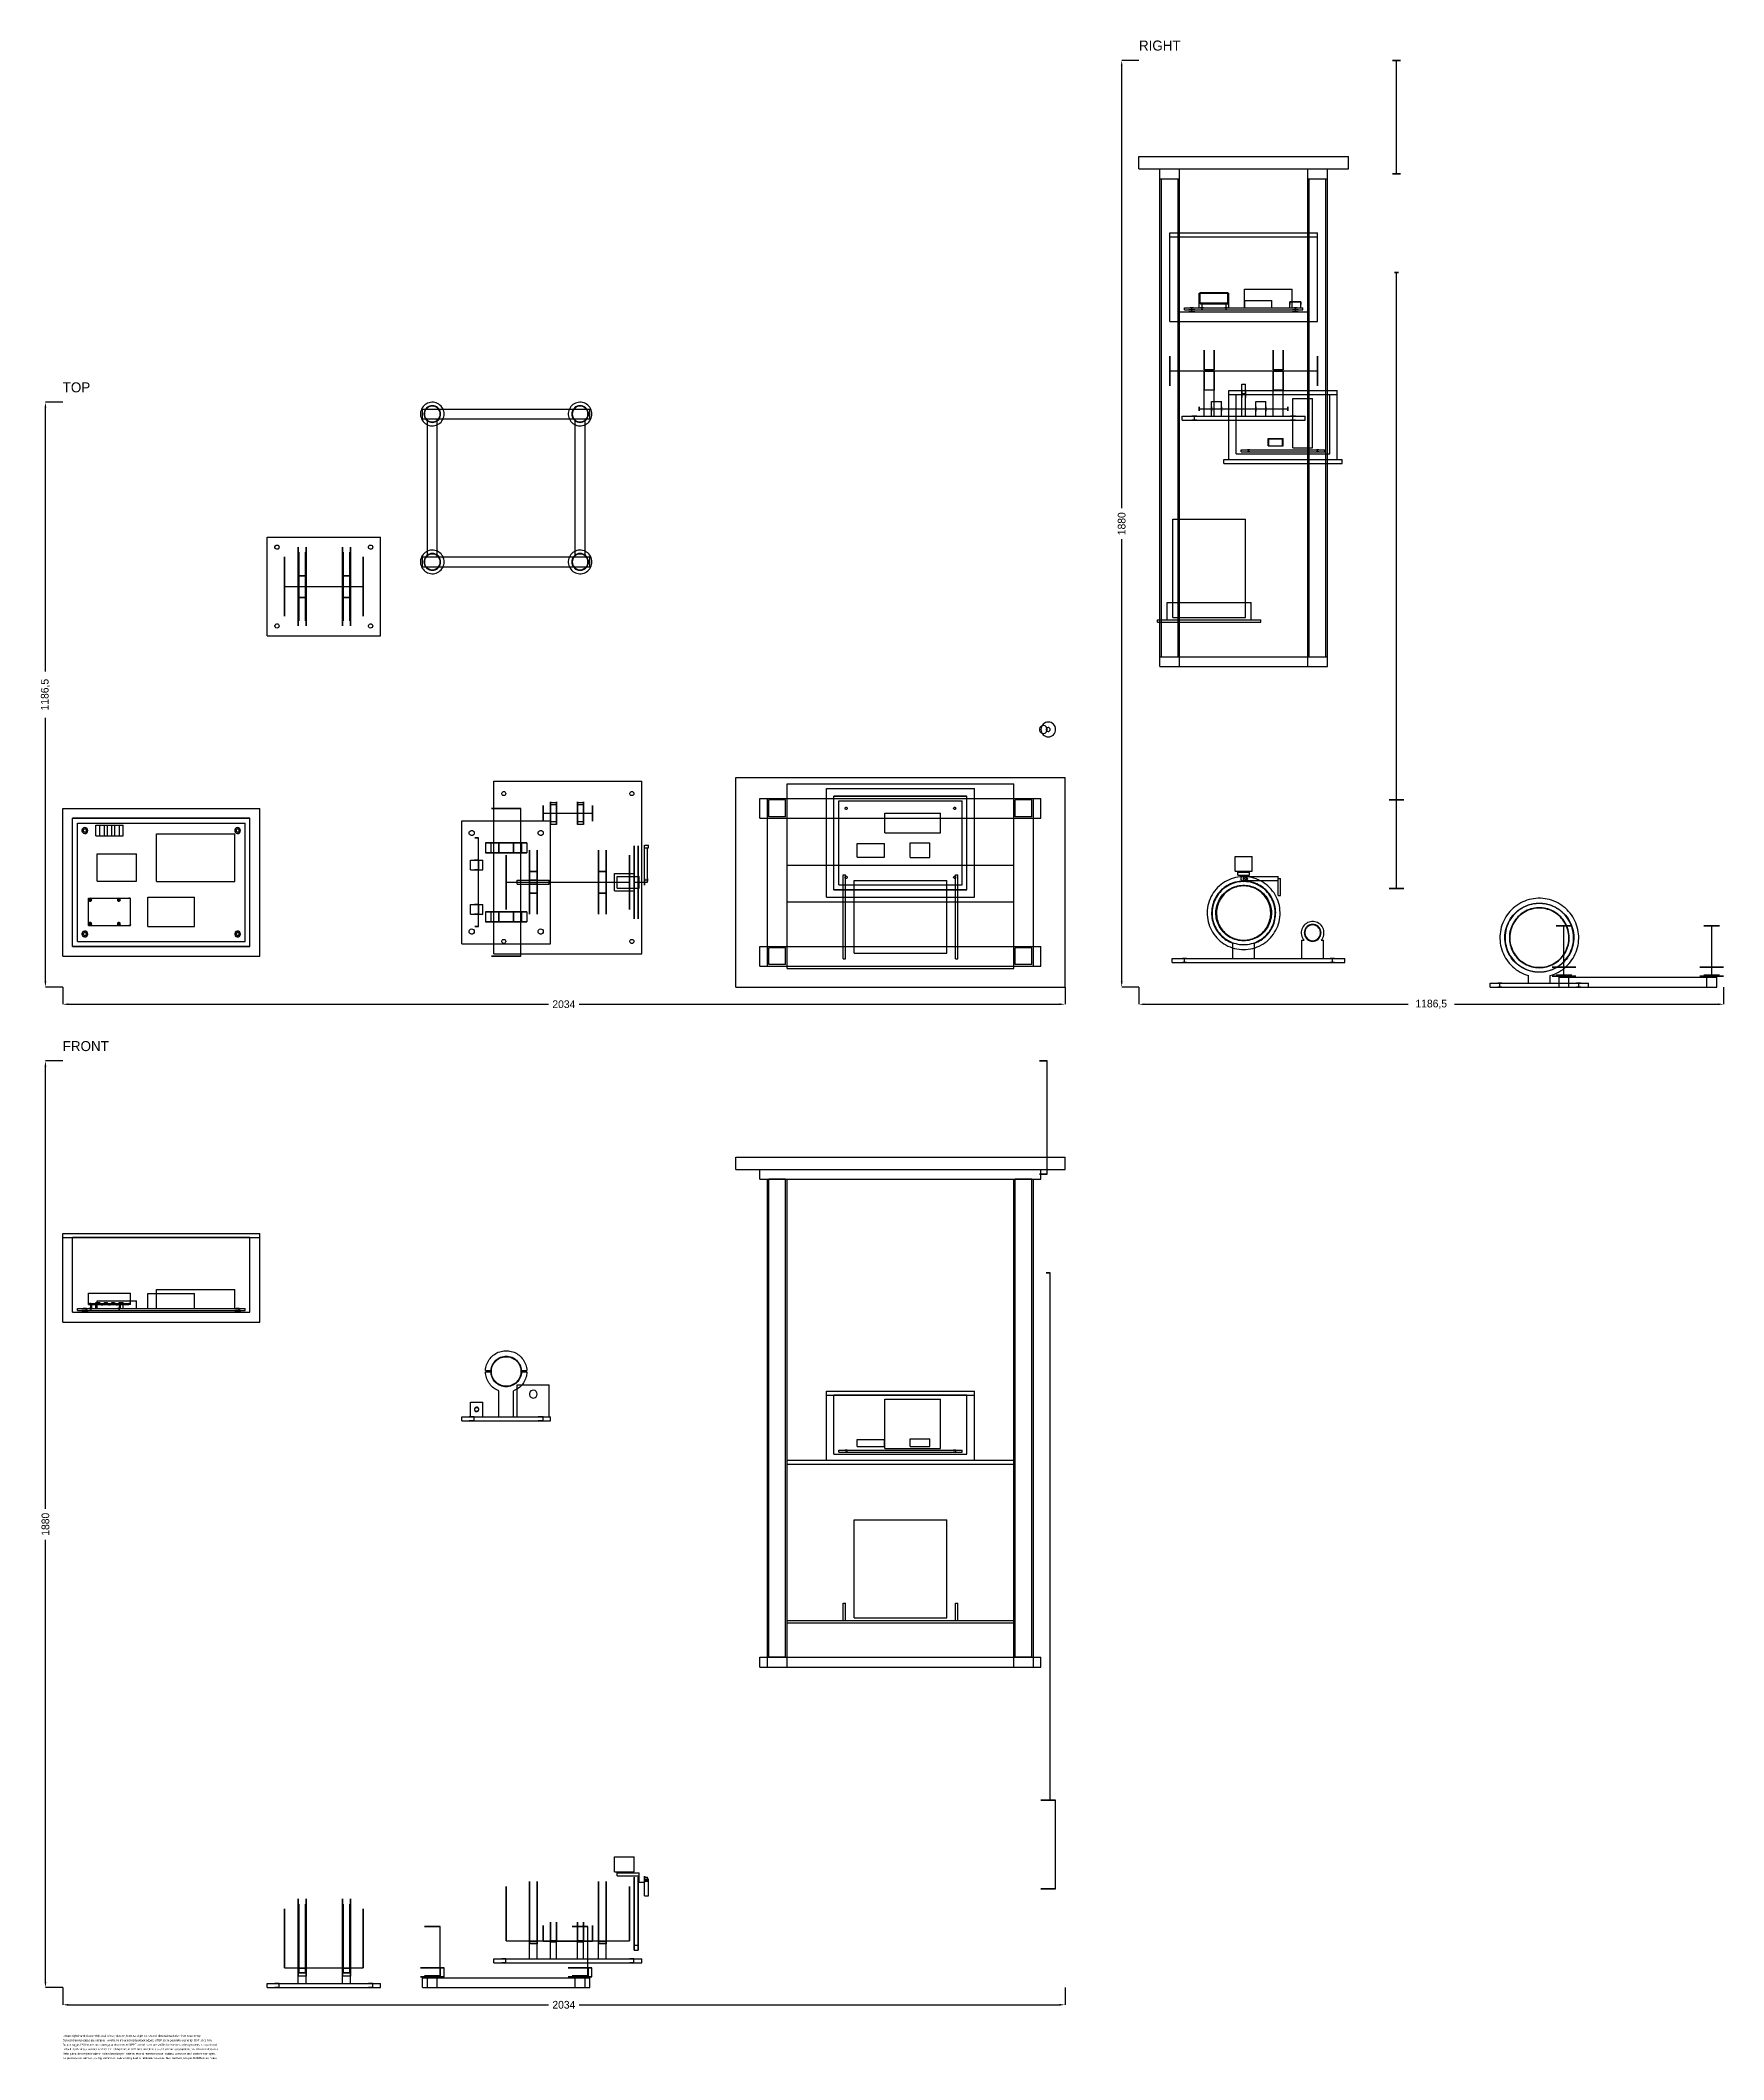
# Model space of a CAD drawing. Header units: millimetres. Extents: x -45 to 3370, y -2176 to 1921.
import ezdxf

# ---------------------------------------------------------------- set-up
doc = ezdxf.new("R2010")
doc.units = ezdxf.units.MM
for name, color, linetype in [('DIMENSIONS', 7, 'Continuous'), ('FRONT', 7, 'Continuous'), ('NOTES', 7, 'Continuous'), ('RIGHT', 7, 'Continuous'), ('TOP', 7, 'Continuous')]:
    doc.layers.add(name, color=color, linetype=linetype)
doc.dimstyles.get("Standard").update_dxf_attribs({"dimtxt": 2.5, "dimasz": 2.5, "dimexe": 1.25, "dimexo": 0.625, "dimtad": 1, "dimcen": 2.5, "dimazin": 3, "dimtfac": 1, "dimtmove": 0, "dimatfit": 3})

msp = doc.modelspace()

# ---------------------------------------------------------------- texts
at = {"layer": 'NOTES'}
for s, height, p in [('RIGHT', 20.34, (2184, 1900)), ('TOP', 20.34, (0, 1206.5)), ('FRONT', 20.34, (0, -130)), ('Datum: right-handed assembly-local X/Y/Z; plan XY, front XZ, right YZ. Overall dimensions derive from exact BRep.', 4, (0, -2130)), ('Source-tagged Pi features and battery/panel/converter/MPPT overall sizes are verified references; other geometry is provisional.', 4, (0, -2148)), ('Curved drawing edges are sampled; wireframe includes hidden/back edges. STEP is the geometry authority; DXF units mm.', 4, (0, -2139)), ('Default machining allowance +/-0.30 mm; clamp bore +/-0.20 mm; envelope dia +/-0.50 mm: assumptions, not release tolerances.', 4, (0, -2157)), ('Metal parts: deburr/passivate or isolate/anodize per material record; fastener torque, coating, corrosion and loads remain open.', 4, (0, -2166)), ('No pressure containment, rating, calibration, safe working load or fabrication release. See manifest.json part/BOM/feature notes.', 4, (0, -2175))]:
    msp.add_text(s, height=height, dxfattribs=at).set_placement(p)

# ---------------------------------------------------------------- blocks, each defined once
blk = doc.blocks.new('_CLOSEDFILLED')
at = {"color": 0, "linetype": 'BYBLOCK'}
blk.add_solid([(-1, 0.16), (0, 0), (-1, -0.16)], dxfattribs=at)
blk = doc.blocks.new('*D1')
at = {"color": 7}
for p, q in [((0, 0), (0, -35)), ((2034, 0), (2034, -35)), ((11.3, -35), (985.7, -35)), ((1048.3, -35), (2022.7, -35))]:
    blk.add_line(p, q, dxfattribs=at)
at = {"layer": 'Defpoints'}
for p in [(0, 0), (2034, 0), (0, -35)]:
    blk.add_point(p, dxfattribs=at)
at = {"layer": 'DIMENSIONS', "color": 7, "xscale": 11.3, "yscale": 11.3, "rotation": 180}
blk.add_blockref('_CLOSEDFILLED', (0, -35), dxfattribs=at)
at = {"layer": 'DIMENSIONS', "color": 7, "xscale": 11.3, "yscale": 11.3}
blk.add_blockref('_CLOSEDFILLED', (2034, -35), dxfattribs=at)
at = {"layer": 'DIMENSIONS', "color": 7, "insert": (1017, -35), "char_height": 15.65, "attachment_point": 5}
blk.add_mtext('2034', dxfattribs=at)
blk = doc.blocks.new('*D2')
at = {"color": 7}
for p, q in [((0, 1186.5), (-35, 1186.5)), ((-35, 640.2), (-35, 1175.2)), ((-35, 11.3), (-35, 546.3)), ((0, 0), (-35, 0))]:
    blk.add_line(p, q, dxfattribs=at)
at = {"layer": 'Defpoints'}
for p in [(0, 1186.5), (-35, 0), (0, 0)]:
    blk.add_point(p, dxfattribs=at)
at = {"layer": 'DIMENSIONS', "color": 7, "xscale": 11.3, "yscale": 11.3}
for p, rotation in [((-35, 1186.5), 90), ((-35, 0), 270)]:
    blk.add_blockref('_CLOSEDFILLED', p, dxfattribs=dict(at, rotation=rotation))
at = {"layer": 'DIMENSIONS', "color": 7, "insert": (-35, 593.2), "char_height": 15.65, "attachment_point": 5, "rotation": 90}
blk.add_mtext('1186,5', dxfattribs=at)
blk = doc.blocks.new('*D3')
at = {"color": 7}
for p, q in [((0, -2030), (0, -2065)), ((2034, -2030), (2034, -2065)), ((11.3, -2065), (985.7, -2065)), ((1048.3, -2065), (2022.7, -2065))]:
    blk.add_line(p, q, dxfattribs=at)
at = {"layer": 'Defpoints'}
for p in [(0, -2030), (2034, -2030), (0, -2065)]:
    blk.add_point(p, dxfattribs=at)
at = {"layer": 'DIMENSIONS', "color": 7, "xscale": 11.3, "yscale": 11.3, "rotation": 180}
blk.add_blockref('_CLOSEDFILLED', (0, -2065), dxfattribs=at)
at = {"layer": 'DIMENSIONS', "color": 7, "xscale": 11.3, "yscale": 11.3}
blk.add_blockref('_CLOSEDFILLED', (2034, -2065), dxfattribs=at)
at = {"layer": 'DIMENSIONS', "color": 7, "insert": (1017, -2065), "char_height": 15.65, "attachment_point": 5}
blk.add_mtext('2034', dxfattribs=at)
blk = doc.blocks.new('*D4')
at = {"color": 7}
for p, q in [((0, -150), (-35, -150)), ((-35, -1058.7), (-35, -161.3)), ((-35, -2018.7), (-35, -1121.3)), ((0, -2030), (-35, -2030))]:
    blk.add_line(p, q, dxfattribs=at)
at = {"layer": 'Defpoints'}
for p in [(0, -150), (-35, -2030), (0, -2030)]:
    blk.add_point(p, dxfattribs=at)
at = {"layer": 'DIMENSIONS', "color": 7, "xscale": 11.3, "yscale": 11.3}
for p, rotation in [((-35, -150), 90), ((-35, -2030), 270)]:
    blk.add_blockref('_CLOSEDFILLED', p, dxfattribs=dict(at, rotation=rotation))
at = {"layer": 'DIMENSIONS', "color": 7, "insert": (-35, -1090), "char_height": 15.65, "attachment_point": 5, "rotation": 90}
blk.add_mtext('1880', dxfattribs=at)
blk = doc.blocks.new('*D5')
at = {"color": 7}
for p, q in [((2184, 0), (2184, -35)), ((3370.5, 0), (3370.5, -35)), ((2195.3, -35), (2730.3, -35)), ((2824.2, -35), (3359.2, -35))]:
    blk.add_line(p, q, dxfattribs=at)
at = {"layer": 'Defpoints'}
for p in [(2184, 0), (3370.5, 0), (2184, -35)]:
    blk.add_point(p, dxfattribs=at)
at = {"layer": 'DIMENSIONS', "color": 7, "xscale": 11.3, "yscale": 11.3, "rotation": 180}
blk.add_blockref('_CLOSEDFILLED', (2184, -35), dxfattribs=at)
at = {"layer": 'DIMENSIONS', "color": 7, "xscale": 11.3, "yscale": 11.3}
blk.add_blockref('_CLOSEDFILLED', (3370.5, -35), dxfattribs=at)
at = {"layer": 'DIMENSIONS', "color": 7, "insert": (2777.2, -35), "char_height": 15.65, "attachment_point": 5}
blk.add_mtext('1186,5', dxfattribs=at)
blk = doc.blocks.new('*D6')
at = {"color": 7}
for p, q in [((2184, 1880), (2149, 1880)), ((2149, 971.3), (2149, 1868.7)), ((2149, 11.3), (2149, 908.7)), ((2184, 0), (2149, 0))]:
    blk.add_line(p, q, dxfattribs=at)
at = {"layer": 'Defpoints'}
for p in [(2184, 1880), (2149, 0), (2184, 0)]:
    blk.add_point(p, dxfattribs=at)
at = {"layer": 'DIMENSIONS', "color": 7, "xscale": 11.3, "yscale": 11.3}
for p, rotation in [((2149, 1880), 90), ((2149, 0), 270)]:
    blk.add_blockref('_CLOSEDFILLED', p, dxfattribs=dict(at, rotation=rotation))
at = {"layer": 'DIMENSIONS', "color": 7, "insert": (2149, 940), "char_height": 15.65, "attachment_point": 5, "rotation": 90}
blk.add_mtext('1880', dxfattribs=at)

# ---------------------------------------------------------------- dimensions: what is measured, and where the dimension line sits
at = {"layer": 'DIMENSIONS'}
for base, p1, p2, picture, middle in [((2149, 0), (2184, 0), (2184, 1880), '*D6', (2149, 940)), ((-35, 0), (0, 0), (0, 1186.5), '*D2', (-35, 593.25)), ((-35, -2030), (0, -2030), (0, -150), '*D4', (-35, -1090))]:
    dim = msp.add_linear_dim(base=base, p1=p1, p2=p2, angle=90, dimstyle='Standard', override={"dimtxt": 15.646154, "dimasz": 11.3, "dimdec": 2, "dimclrd": 7, "dimclre": 7, "dimclrt": 7}, dxfattribs=at)
    dim.commit()
    dim.dimension.update_dxf_attribs({"geometry": picture, "text_midpoint": middle})
for base, p1, p2, picture, middle in [((0, -35), (0, 0), (2034, 0), '*D1', (1017, -35)), ((2184, -35), (2184, 0), (3370.5, 0), '*D5', (2777.25, -35)), ((0, -2065), (0, -2030), (2034, -2030), '*D3', (1017, -2065))]:
    dim = msp.add_linear_dim(base=base, p1=p1, p2=p2, dimstyle='Standard', override={"dimtxt": 15.646154, "dimasz": 11.3, "dimdec": 2, "dimclrd": 7, "dimclre": 7, "dimclrt": 7}, dxfattribs=at)
    dim.commit()
    dim.dimension.update_dxf_attribs({"geometry": picture, "text_midpoint": middle})

# ---------------------------------------------------------------- linework, layer by layer
at = {"layer": 'FRONT'}
for points in [[(1998, -150), (1997.46, -150), (1995.912, -150), (1993.566, -150), (1990.738, -150), (1987.811, -150), (1985.179, -150), (1983.198, -150), (1982.136, -150), (1982.136, -150), (1983.198, -150), (1985.179, -150), (1987.811, -150), (1990.738, -150), (1993.566, -150), (1995.912, -150), (1997.46, -150), (1998, -150)], [(1998, -380), (1998, -150)], [(1366, -370), (1366, -345)], [(1366, -370), (1366, -345)], [(1366, -345), (2034, -345)], [(1366, -345), (2034, -345)], [(2034, -370), (2034, -345)], [(2034, -370), (2034, -345)], [(1366, -370), (2034, -370)], [(1366, -370), (2034, -370)], [(1415, -390), (1415, -370)], [(1415, -390), (1415, -370)], [(1415, -370), (1985, -370)], [(1415, -370), (1985, -370)], [(1415, -390), (1415, -370)], [(1415, -390), (1415, -370)], [(1415, -370), (1985, -370)], [(1415, -370), (1985, -370)], [(1415, -390), (1985, -390)], [(1415, -390), (1985, -390)], [(1415, -390), (1985, -390)], [(1415, -390), (1985, -390)], [(1430, -1360), (1430, -390)], [(1430, -1360), (1430, -390)], [(1430, -390), (1470, -390)], [(1430, -390), (1470, -390)], [(1430, -1360), (1430, -390)], [(1430, -1360), (1430, -390)], [(1430, -390), (1470, -390)], [(1430, -390), (1470, -390)], [(1467, -390), (1433, -390)], [(1467, -390), (1433, -390)], [(1433, -1360), (1433, -390)], [(1433, -1360), (1433, -390)], [(1467, -390), (1433, -390)], [(1467, -390), (1433, -390)], [(1433, -1360), (1433, -390)], [(1433, -1360), (1433, -390)], [(1467, -1360), (1467, -390)], [(1467, -1360), (1467, -390)], [(1467, -1360), (1467, -390)], [(1467, -1360), (1467, -390)], [(1470, -1360), (1470, -390)], [(1470, -1360), (1470, -390)], [(1470, -1360), (1470, -390)], [(1470, -1360), (1470, -390)], [(1930, -1360), (1930, -390)], [(1930, -1360), (1930, -390)], [(1930, -390), (1970, -390)], [(1930, -390), (1970, -390)], [(1930, -1360), (1930, -390)], [(1930, -1360), (1930, -390)], [(1930, -390), (1970, -390)], [(1930, -390), (1970, -390)], [(1967, -390), (1933, -390)], [(1967, -390), (1933, -390)], [(1933, -1360), (1933, -390)], [(1933, -1360), (1933, -390)], [(1967, -390), (1933, -390)], [(1967, -390), (1933, -390)], [(1933, -1360), (1933, -390)], [(1933, -1360), (1933, -390)], [(1967, -1360), (1967, -390)], [(1967, -1360), (1967, -390)], [(1967, -1360), (1967, -390)], [(1967, -1360), (1967, -390)], [(1970, -1360), (1970, -390)], [(1970, -1360), (1970, -390)], [(1970, -1360), (1970, -390)], [(1970, -1360), (1970, -390)], [(1998, -380), (1997.46, -380), (1995.912, -380), (1993.566, -380), (1990.738, -380), (1987.811, -380), (1985.179, -380), (1983.198, -380), (1982.136, -380), (1982.136, -380), (1983.198, -380), (1985.179, -380), (1987.811, -380), (1990.738, -380), (1993.566, -380), (1995.912, -380), (1997.46, -380), (1998, -380)], [(1985, -390), (1985, -370)], [(1985, -390), (1985, -370)], [(1985, -390), (1985, -370)], [(1985, -390), (1985, -370)], [(0, -508), (0, -500)], [(0, -508), (0, -500)], [(0, -500), (400, -500)], [(0, -500), (400, -500)], [(0, -680), (0, -508)], [(0, -680), (0, -508)], [(0, -508), (400, -508)], [(0, -508), (400, -508)], [(0, -508), (400, -508)], [(0, -508), (400, -508)], [(380, -508), (20, -508)], [(380, -508), (20, -508)], [(20, -660), (20, -508)], [(20, -660), (20, -508)], [(380, -660), (380, -508)], [(380, -660), (380, -508)], [(400, -508), (400, -500)], [(400, -508), (400, -500)], [(400, -680), (400, -508)], [(400, -680), (400, -508)], [(190.5, -652), (190.5, -614)], [(190.5, -652), (190.5, -614)], [(190.5, -614), (349.5, -614)], [(190.5, -614), (349.5, -614)], [(349.5, -652), (349.5, -614)], [(349.5, -652), (349.5, -614)], [(2004, -580), (2003.654, -580), (2002.677, -580), (2001.236, -580), (1999.582, -580), (1998, -580), (1996.764, -580), (1996.087, -580), (1996.087, -580), (1996.764, -580), (1998, -580), (1999.582, -580), (2001.236, -580), (2002.677, -580), (2003.654, -580), (2004, -580)], [(2004, -1650), (2004, -580)], [(30, -656), (30, -652)], [(30, -656), (30, -652)], [(30, -652), (370, -652)], [(30, -652), (370, -652)], [(48.3, -652), (48.015, -652), (47.208, -652), (46.02, -652), (44.655, -652), (43.35, -652), (42.33, -652), (41.772, -652), (41.772, -652), (42.33, -652), (43.35, -652), (44.655, -652), (46.02, -652), (47.208, -652), (48.015, -652), (48.3, -652)], [(48.3, -652), (48.015, -652), (47.208, -652), (46.02, -652), (44.655, -652), (43.35, -652), (42.33, -652), (41.772, -652), (41.772, -652), (42.33, -652), (43.35, -652), (44.655, -652), (46.02, -652), (47.208, -652), (48.015, -652), (48.3, -652)], [(48.3, -656), (48.3, -652)], [(48.3, -656), (48.3, -652)], [(52.5, -642), (52.5, -621)], [(52.5, -642), (52.5, -621)], [(52.5, -621), (137.5, -621)], [(52.5, -621), (137.5, -621)], [(52.5, -642), (137.5, -642)], [(52.5, -642), (137.5, -642)], [(52.5, -644), (52.5, -642.4)], [(52.5, -644), (52.5, -642.4)], [(52.5, -642.4), (52.516, -642.4), (52.566, -642.4), (52.647, -642.4), (52.759, -642.4), (52.902, -642.4), (53.073, -642.4), (53.271, -642.4), (53.493, -642.4), (53.737, -642.4), (54, -642.4), (54.28, -642.4), (54.573, -642.4), (54.876, -642.4), (55.186, -642.4), (55.5, -642.4)], [(52.5, -642.4), (52.516, -642.4), (52.566, -642.4), (52.647, -642.4), (52.759, -642.4), (52.902, -642.4), (53.073, -642.4), (53.271, -642.4), (53.493, -642.4), (53.737, -642.4), (54, -642.4), (54.28, -642.4), (54.573, -642.4), (54.876, -642.4), (55.186, -642.4), (55.5, -642.4)], [(52.5, -644), (52.516, -644), (52.566, -644), (52.647, -644), (52.759, -644), (52.902, -644), (53.073, -644), (53.271, -644), (53.493, -644), (53.737, -644), (54, -644), (54.28, -644), (54.573, -644), (54.876, -644), (55.186, -644), (55.5, -644)], [(52.5, -644), (52.516, -644), (52.566, -644), (52.647, -644), (52.759, -644), (52.902, -644), (53.073, -644), (53.271, -644), (53.493, -644), (53.737, -644), (54, -644), (54.28, -644), (54.573, -644), (54.876, -644), (55.186, -644), (55.5, -644)], [(59, -644), (58.741, -644), (58.007, -644), (56.927, -644), (55.686, -644), (54.5, -644), (53.573, -644), (53.066, -644), (53.066, -644), (53.573, -644), (54.5, -644), (55.686, -644), (56.927, -644), (58.007, -644), (58.741, -644), (59, -644)], [(59, -644), (58.741, -644), (58.007, -644), (56.927, -644), (55.686, -644), (54.5, -644), (53.573, -644), (53.066, -644), (53.066, -644), (53.573, -644), (54.5, -644), (55.686, -644), (56.927, -644), (58.007, -644), (58.741, -644), (59, -644)], [(59, -652), (58.741, -652), (58.007, -652), (56.927, -652), (55.686, -652), (54.5, -652), (53.573, -652), (53.066, -652), (53.066, -652), (53.573, -652), (54.5, -652), (55.686, -652), (56.927, -652), (58.007, -652), (58.741, -652), (59, -652)], [(59, -652), (58.741, -652), (58.007, -652), (56.927, -652), (55.686, -652), (54.5, -652), (53.573, -652), (53.066, -652), (53.066, -652), (53.573, -652), (54.5, -652), (55.686, -652), (56.927, -652), (58.007, -652), (58.741, -652), (59, -652)], [(57.6, -652), (57.462, -652), (57.071, -652), (56.494, -652), (55.833, -652), (55.2, -652), (54.706, -652), (54.435, -652), (54.435, -652), (54.706, -652), (55.2, -652), (55.833, -652), (56.494, -652), (57.071, -652), (57.462, -652), (57.6, -652)], [(57.6, -652), (57.462, -652), (57.071, -652), (56.494, -652), (55.833, -652), (55.2, -652), (54.706, -652), (54.435, -652), (54.435, -652), (54.706, -652), (55.2, -652), (55.833, -652), (56.494, -652), (57.071, -652), (57.462, -652), (57.6, -652)], [(57.35, -642.4), (57.233, -642.4), (56.903, -642.4), (56.417, -642.4), (55.859, -642.4), (55.325, -642.4), (54.908, -642.4), (54.68, -642.4), (54.68, -642.4), (54.908, -642.4), (55.325, -642.4), (55.859, -642.4), (56.417, -642.4), (56.903, -642.4), (57.233, -642.4), (57.35, -642.4)], [(57.35, -642.4), (57.233, -642.4), (56.903, -642.4), (56.417, -642.4), (55.859, -642.4), (55.325, -642.4), (54.908, -642.4), (54.68, -642.4), (54.68, -642.4), (54.908, -642.4), (55.325, -642.4), (55.859, -642.4), (56.417, -642.4), (56.903, -642.4), (57.233, -642.4), (57.35, -642.4)], [(57.35, -644), (57.233, -644), (56.903, -644), (56.417, -644), (55.859, -644), (55.325, -644), (54.908, -644), (54.68, -644), (54.68, -644), (54.908, -644), (55.325, -644), (55.859, -644), (56.417, -644), (56.903, -644), (57.233, -644), (57.35, -644)], [(57.35, -644), (57.233, -644), (56.903, -644), (56.417, -644), (55.859, -644), (55.325, -644), (54.908, -644), (54.68, -644), (54.68, -644), (54.908, -644), (55.325, -644), (55.859, -644), (56.417, -644), (56.903, -644), (57.233, -644), (57.35, -644)], [(57.35, -644), (57.233, -644), (56.903, -644), (56.417, -644), (55.859, -644), (55.325, -644), (54.908, -644), (54.68, -644), (54.68, -644), (54.908, -644), (55.325, -644), (55.859, -644), (56.417, -644), (56.903, -644), (57.233, -644), (57.35, -644)], [(57.35, -644), (57.233, -644), (56.903, -644), (56.417, -644), (55.859, -644), (55.325, -644), (54.908, -644), (54.68, -644), (54.68, -644), (54.908, -644), (55.325, -644), (55.859, -644), (56.417, -644), (56.903, -644), (57.233, -644), (57.35, -644)], [(57.35, -652), (57.233, -652), (56.903, -652), (56.417, -652), (55.859, -652), (55.325, -652), (54.908, -652), (54.68, -652), (54.68, -652), (54.908, -652), (55.325, -652), (55.859, -652), (56.417, -652), (56.903, -652), (57.233, -652), (57.35, -652)], [(57.35, -652), (57.233, -652), (56.903, -652), (56.417, -652), (55.859, -652), (55.325, -652), (54.908, -652), (54.68, -652), (54.68, -652), (54.908, -652), (55.325, -652), (55.859, -652), (56.417, -652), (56.903, -652), (57.233, -652), (57.35, -652)], [(55.5, -642.4), (134.5, -642.4)], [(55.5, -642.4), (134.5, -642.4)], [(55.5, -644), (55.5, -642.4)], [(55.5, -644), (55.5, -642.4)], [(55.5, -644), (134.5, -644)], [(55.5, -644), (134.5, -644)], [(57.35, -644), (57.35, -642.4)], [(57.35, -644), (57.35, -642.4)], [(57.35, -652), (57.35, -644)], [(57.35, -652), (57.35, -644)], [(57.6, -656), (57.6, -652)], [(57.6, -656), (57.6, -652)], [(59, -652), (59, -644)], [(59, -652), (59, -644)], [(67.5, -652), (67.5, -640)], [(67.5, -652), (67.5, -640)], [(67.5, -640), (75, -640)], [(67.5, -640), (75, -640)], [(67.5, -652), (122.5, -652)], [(67.5, -652), (122.5, -652)], [(70, -652), (70, -637)], [(70, -652), (70, -637)], [(70, -637), (150, -637)], [(70, -637), (150, -637)], [(70, -652), (150, -652)], [(70, -652), (150, -652)], [(75, -640), (75.109, -641.04), (75.432, -642.034), (75.955, -642.939), (76.654, -643.716), (77.5, -644.33), (78.455, -644.755), (79.477, -644.973), (80.523, -644.973), (81.545, -644.755), (82.5, -644.33), (83.346, -643.716), (84.045, -642.939), (84.568, -642.034), (84.891, -641.04), (85, -640)], [(75, -640), (75.109, -641.04), (75.432, -642.034), (75.955, -642.939), (76.654, -643.716), (77.5, -644.33), (78.455, -644.755), (79.477, -644.973), (80.523, -644.973), (81.545, -644.755), (82.5, -644.33), (83.346, -643.716), (84.045, -642.939), (84.568, -642.034), (84.891, -641.04), (85, -640)], [(85, -640), (90, -640)], [(85, -640), (90, -640)], [(90, -640), (90.109, -641.04), (90.432, -642.034), (90.955, -642.939), (91.654, -643.716), (92.5, -644.33), (93.455, -644.755), (94.477, -644.973), (95.523, -644.973), (96.545, -644.755), (97.5, -644.33), (98.346, -643.716), (99.045, -642.939), (99.568, -642.034), (99.891, -641.04), (100, -640)], [(90, -640), (90.109, -641.04), (90.432, -642.034), (90.955, -642.939), (91.654, -643.716), (92.5, -644.33), (93.455, -644.755), (94.477, -644.973), (95.523, -644.973), (96.545, -644.755), (97.5, -644.33), (98.346, -643.716), (99.045, -642.939), (99.568, -642.034), (99.891, -641.04), (100, -640)], [(100, -640), (105, -640)], [(100, -640), (105, -640)], [(105, -640), (105.109, -641.04), (105.432, -642.034), (105.955, -642.939), (106.654, -643.716), (107.5, -644.33), (108.455, -644.755), (109.477, -644.973), (110.523, -644.973), (111.545, -644.755), (112.5, -644.33), (113.346, -643.716), (114.045, -642.939), (114.568, -642.034), (114.891, -641.04), (115, -640)], [(105, -640), (105.109, -641.04), (105.432, -642.034), (105.955, -642.939), (106.654, -643.716), (107.5, -644.33), (108.455, -644.755), (109.477, -644.973), (110.523, -644.973), (111.545, -644.755), (112.5, -644.33), (113.346, -643.716), (114.045, -642.939), (114.568, -642.034), (114.891, -641.04), (115, -640)], [(117, -644), (116.741, -644), (116.007, -644), (114.927, -644), (113.686, -644), (112.5, -644), (111.573, -644), (111.066, -644), (111.066, -644), (111.573, -644), (112.5, -644), (113.686, -644), (114.927, -644), (116.007, -644), (116.741, -644), (117, -644)], [(117, -644), (116.741, -644), (116.007, -644), (114.927, -644), (113.686, -644), (112.5, -644), (111.573, -644), (111.066, -644), (111.066, -644), (111.573, -644), (112.5, -644), (113.686, -644), (114.927, -644), (116.007, -644), (116.741, -644), (117, -644)], [(117, -652), (116.741, -652), (116.007, -652), (114.927, -652), (113.686, -652), (112.5, -652), (111.573, -652), (111.066, -652), (111.066, -652), (111.573, -652), (112.5, -652), (113.686, -652), (114.927, -652), (116.007, -652), (116.741, -652), (117, -652)], [(117, -652), (116.741, -652), (116.007, -652), (114.927, -652), (113.686, -652), (112.5, -652), (111.573, -652), (111.066, -652), (111.066, -652), (111.573, -652), (112.5, -652), (113.686, -652), (114.927, -652), (116.007, -652), (116.741, -652), (117, -652)], [(115.6, -652), (115.462, -652), (115.071, -652), (114.494, -652), (113.833, -652), (113.2, -652), (112.706, -652), (112.435, -652), (112.435, -652), (112.706, -652), (113.2, -652), (113.833, -652), (114.494, -652), (115.071, -652), (115.462, -652), (115.6, -652)], [(115.6, -652), (115.462, -652), (115.071, -652), (114.494, -652), (113.833, -652), (113.2, -652), (112.706, -652), (112.435, -652), (112.435, -652), (112.706, -652), (113.2, -652), (113.833, -652), (114.494, -652), (115.071, -652), (115.462, -652), (115.6, -652)], [(115.35, -642.4), (115.233, -642.4), (114.903, -642.4), (114.417, -642.4), (113.859, -642.4), (113.325, -642.4), (112.908, -642.4), (112.68, -642.4), (112.68, -642.4), (112.908, -642.4), (113.325, -642.4), (113.859, -642.4), (114.417, -642.4), (114.903, -642.4), (115.233, -642.4), (115.35, -642.4)], [(115.35, -642.4), (115.233, -642.4), (114.903, -642.4), (114.417, -642.4), (113.859, -642.4), (113.325, -642.4), (112.908, -642.4), (112.68, -642.4), (112.68, -642.4), (112.908, -642.4), (113.325, -642.4), (113.859, -642.4), (114.417, -642.4), (114.903, -642.4), (115.233, -642.4), (115.35, -642.4)], [(115.35, -644), (115.233, -644), (114.903, -644), (114.417, -644), (113.859, -644), (113.325, -644), (112.908, -644), (112.68, -644), (112.68, -644), (112.908, -644), (113.325, -644), (113.859, -644), (114.417, -644), (114.903, -644), (115.233, -644), (115.35, -644)], [(115.35, -644), (115.233, -644), (114.903, -644), (114.417, -644), (113.859, -644), (113.325, -644), (112.908, -644), (112.68, -644), (112.68, -644), (112.908, -644), (113.325, -644), (113.859, -644), (114.417, -644), (114.903, -644), (115.233, -644), (115.35, -644)], [(115.35, -644), (115.233, -644), (114.903, -644), (114.417, -644), (113.859, -644), (113.325, -644), (112.908, -644), (112.68, -644), (112.68, -644), (112.908, -644), (113.325, -644), (113.859, -644), (114.417, -644), (114.903, -644), (115.233, -644), (115.35, -644)], [(115.35, -644), (115.233, -644), (114.903, -644), (114.417, -644), (113.859, -644), (113.325, -644), (112.908, -644), (112.68, -644), (112.68, -644), (112.908, -644), (113.325, -644), (113.859, -644), (114.417, -644), (114.903, -644), (115.233, -644), (115.35, -644)], [(115.35, -652), (115.233, -652), (114.903, -652), (114.417, -652), (113.859, -652), (113.325, -652), (112.908, -652), (112.68, -652), (112.68, -652), (112.908, -652), (113.325, -652), (113.859, -652), (114.417, -652), (114.903, -652), (115.233, -652), (115.35, -652)], [(115.35, -652), (115.233, -652), (114.903, -652), (114.417, -652), (113.859, -652), (113.325, -652), (112.908, -652), (112.68, -652), (112.68, -652), (112.908, -652), (113.325, -652), (113.859, -652), (114.417, -652), (114.903, -652), (115.233, -652), (115.35, -652)], [(115, -640), (122.5, -640)], [(115, -640), (122.5, -640)], [(115.35, -644), (115.35, -642.4)], [(115.35, -644), (115.35, -642.4)], [(115.35, -652), (115.35, -644)], [(115.35, -652), (115.35, -644)], [(115.6, -656), (115.6, -652)], [(115.6, -656), (115.6, -652)], [(117, -652), (117, -644)], [(117, -652), (117, -644)], [(122.5, -652), (122.5, -640)], [(122.5, -652), (122.5, -640)], [(137.5, -642.4), (137.484, -642.4), (137.434, -642.4), (137.353, -642.4), (137.241, -642.4), (137.098, -642.4), (136.927, -642.4), (136.729, -642.4), (136.507, -642.4), (136.263, -642.4), (136, -642.4), (135.72, -642.4), (135.427, -642.4), (135.124, -642.4), (134.814, -642.4), (134.5, -642.4)], [(137.5, -642.4), (137.484, -642.4), (137.434, -642.4), (137.353, -642.4), (137.241, -642.4), (137.098, -642.4), (136.927, -642.4), (136.729, -642.4), (136.507, -642.4), (136.263, -642.4), (136, -642.4), (135.72, -642.4), (135.427, -642.4), (135.124, -642.4), (134.814, -642.4), (134.5, -642.4)], [(134.5, -644), (134.5, -642.4)], [(134.5, -644), (134.5, -642.4)], [(137.5, -644), (137.484, -644), (137.434, -644), (137.353, -644), (137.241, -644), (137.098, -644), (136.927, -644), (136.729, -644), (136.507, -644), (136.263, -644), (136, -644), (135.72, -644), (135.427, -644), (135.124, -644), (134.814, -644), (134.5, -644)], [(137.5, -644), (137.484, -644), (137.434, -644), (137.353, -644), (137.241, -644), (137.098, -644), (136.927, -644), (136.729, -644), (136.507, -644), (136.263, -644), (136, -644), (135.72, -644), (135.427, -644), (135.124, -644), (134.814, -644), (134.5, -644)], [(137.5, -642), (137.5, -621)], [(137.5, -642), (137.5, -621)], [(137.5, -644), (137.5, -642.4)], [(137.5, -644), (137.5, -642.4)], [(150, -652), (150, -637)], [(150, -652), (150, -637)], [(172.5, -652), (172.5, -622)], [(172.5, -652), (172.5, -622)], [(172.5, -622), (267.5, -622)], [(172.5, -622), (267.5, -622)], [(172.5, -652), (267.5, -652)], [(172.5, -652), (267.5, -652)], [(190.5, -652), (349.5, -652)], [(190.5, -652), (349.5, -652)], [(267.5, -652), (267.5, -622)], [(267.5, -652), (267.5, -622)], [(358.3, -652), (358.015, -652), (357.208, -652), (356.02, -652), (354.655, -652), (353.35, -652), (352.33, -652), (351.772, -652), (351.772, -652), (352.33, -652), (353.35, -652), (354.655, -652), (356.02, -652), (357.208, -652), (358.015, -652), (358.3, -652)], [(358.3, -652), (358.015, -652), (357.208, -652), (356.02, -652), (354.655, -652), (353.35, -652), (352.33, -652), (351.772, -652), (351.772, -652), (352.33, -652), (353.35, -652), (354.655, -652), (356.02, -652), (357.208, -652), (358.015, -652), (358.3, -652)], [(358.3, -656), (358.3, -652)], [(358.3, -656), (358.3, -652)], [(370, -656), (370, -652)], [(370, -656), (370, -652)], [(0, -680), (400, -680)], [(0, -680), (400, -680)], [(20, -660), (380, -660)], [(20, -660), (380, -660)], [(30, -656), (370, -656)], [(30, -656), (370, -656)], [(51, -656), (50.481, -656), (49.015, -656), (46.854, -656), (44.373, -656), (42, -656), (40.146, -656), (39.131, -656), (39.131, -656), (40.146, -656), (42, -656), (44.373, -656), (46.854, -656), (49.015, -656), (50.481, -656), (51, -656)], [(51, -656), (50.481, -656), (49.015, -656), (46.854, -656), (44.373, -656), (42, -656), (40.146, -656), (39.131, -656), (39.131, -656), (40.146, -656), (42, -656), (44.373, -656), (46.854, -656), (49.015, -656), (50.481, -656), (51, -656)], [(51, -660), (50.481, -660), (49.015, -660), (46.854, -660), (44.373, -660), (42, -660), (40.146, -660), (39.131, -660), (39.131, -660), (40.146, -660), (42, -660), (44.373, -660), (46.854, -660), (49.015, -660), (50.481, -660), (51, -660)], [(51, -660), (50.481, -660), (49.015, -660), (46.854, -660), (44.373, -660), (42, -660), (40.146, -660), (39.131, -660), (39.131, -660), (40.146, -660), (42, -660), (44.373, -660), (46.854, -660), (49.015, -660), (50.481, -660), (51, -660)], [(48.3, -656), (48.015, -656), (47.208, -656), (46.02, -656), (44.655, -656), (43.35, -656), (42.33, -656), (41.772, -656), (41.772, -656), (42.33, -656), (43.35, -656), (44.655, -656), (46.02, -656), (47.208, -656), (48.015, -656), (48.3, -656)], [(48.3, -656), (48.015, -656), (47.208, -656), (46.02, -656), (44.655, -656), (43.35, -656), (42.33, -656), (41.772, -656), (41.772, -656), (42.33, -656), (43.35, -656), (44.655, -656), (46.02, -656), (47.208, -656), (48.015, -656), (48.3, -656)], [(48.3, -656), (48.015, -656), (47.208, -656), (46.02, -656), (44.655, -656), (43.35, -656), (42.33, -656), (41.772, -656), (41.772, -656), (42.33, -656), (43.35, -656), (44.655, -656), (46.02, -656), (47.208, -656), (48.015, -656), (48.3, -656)], [(48.3, -656), (48.015, -656), (47.208, -656), (46.02, -656), (44.655, -656), (43.35, -656), (42.33, -656), (41.772, -656), (41.772, -656), (42.33, -656), (43.35, -656), (44.655, -656), (46.02, -656), (47.208, -656), (48.015, -656), (48.3, -656)], [(48.3, -660), (48.015, -660), (47.208, -660), (46.02, -660), (44.655, -660), (43.35, -660), (42.33, -660), (41.772, -660), (41.772, -660), (42.33, -660), (43.35, -660), (44.655, -660), (46.02, -660), (47.208, -660), (48.015, -660), (48.3, -660)], [(48.3, -660), (48.015, -660), (47.208, -660), (46.02, -660), (44.655, -660), (43.35, -660), (42.33, -660), (41.772, -660), (41.772, -660), (42.33, -660), (43.35, -660), (44.655, -660), (46.02, -660), (47.208, -660), (48.015, -660), (48.3, -660)], [(48.3, -660), (48.3, -656)], [(48.3, -660), (48.3, -656)], [(51, -660), (51, -656)], [(51, -660), (51, -656)], [(57.6, -656), (57.462, -656), (57.071, -656), (56.494, -656), (55.833, -656), (55.2, -656), (54.706, -656), (54.435, -656), (54.435, -656), (54.706, -656), (55.2, -656), (55.833, -656), (56.494, -656), (57.071, -656), (57.462, -656), (57.6, -656)], [(57.6, -656), (57.462, -656), (57.071, -656), (56.494, -656), (55.833, -656), (55.2, -656), (54.706, -656), (54.435, -656), (54.435, -656), (54.706, -656), (55.2, -656), (55.833, -656), (56.494, -656), (57.071, -656), (57.462, -656), (57.6, -656)], [(115.6, -656), (115.462, -656), (115.071, -656), (114.494, -656), (113.833, -656), (113.2, -656), (112.706, -656), (112.435, -656), (112.435, -656), (112.706, -656), (113.2, -656), (113.833, -656), (114.494, -656), (115.071, -656), (115.462, -656), (115.6, -656)], [(115.6, -656), (115.462, -656), (115.071, -656), (114.494, -656), (113.833, -656), (113.2, -656), (112.706, -656), (112.435, -656), (112.435, -656), (112.706, -656), (113.2, -656), (113.833, -656), (114.494, -656), (115.071, -656), (115.462, -656), (115.6, -656)], [(361, -656), (360.481, -656), (359.015, -656), (356.854, -656), (354.373, -656), (352, -656), (350.146, -656), (349.131, -656), (349.131, -656), (350.146, -656), (352, -656), (354.373, -656), (356.854, -656), (359.015, -656), (360.481, -656), (361, -656)], [(361, -656), (360.481, -656), (359.015, -656), (356.854, -656), (354.373, -656), (352, -656), (350.146, -656), (349.131, -656), (349.131, -656), (350.146, -656), (352, -656), (354.373, -656), (356.854, -656), (359.015, -656), (360.481, -656), (361, -656)], [(361, -660), (360.481, -660), (359.015, -660), (356.854, -660), (354.373, -660), (352, -660), (350.146, -660), (349.131, -660), (349.131, -660), (350.146, -660), (352, -660), (354.373, -660), (356.854, -660), (359.015, -660), (360.481, -660), (361, -660)], [(361, -660), (360.481, -660), (359.015, -660), (356.854, -660), (354.373, -660), (352, -660), (350.146, -660), (349.131, -660), (349.131, -660), (350.146, -660), (352, -660), (354.373, -660), (356.854, -660), (359.015, -660), (360.481, -660), (361, -660)], [(358.3, -656), (358.015, -656), (357.208, -656), (356.02, -656), (354.655, -656), (353.35, -656), (352.33, -656), (351.772, -656), (351.772, -656), (352.33, -656), (353.35, -656), (354.655, -656), (356.02, -656), (357.208, -656), (358.015, -656), (358.3, -656)], [(358.3, -656), (358.015, -656), (357.208, -656), (356.02, -656), (354.655, -656), (353.35, -656), (352.33, -656), (351.772, -656), (351.772, -656), (352.33, -656), (353.35, -656), (354.655, -656), (356.02, -656), (357.208, -656), (358.015, -656), (358.3, -656)], [(358.3, -656), (358.015, -656), (357.208, -656), (356.02, -656), (354.655, -656), (353.35, -656), (352.33, -656), (351.772, -656), (351.772, -656), (352.33, -656), (353.35, -656), (354.655, -656), (356.02, -656), (357.208, -656), (358.015, -656), (358.3, -656)], [(358.3, -656), (358.015, -656), (357.208, -656), (356.02, -656), (354.655, -656), (353.35, -656), (352.33, -656), (351.772, -656), (351.772, -656), (352.33, -656), (353.35, -656), (354.655, -656), (356.02, -656), (357.208, -656), (358.015, -656), (358.3, -656)], [(358.3, -660), (358.015, -660), (357.208, -660), (356.02, -660), (354.655, -660), (353.35, -660), (352.33, -660), (351.772, -660), (351.772, -660), (352.33, -660), (353.35, -660), (354.655, -660), (356.02, -660), (357.208, -660), (358.015, -660), (358.3, -660)], [(358.3, -660), (358.015, -660), (357.208, -660), (356.02, -660), (354.655, -660), (353.35, -660), (352.33, -660), (351.772, -660), (351.772, -660), (352.33, -660), (353.35, -660), (354.655, -660), (356.02, -660), (357.208, -660), (358.015, -660), (358.3, -660)], [(358.3, -660), (358.3, -656)], [(358.3, -660), (358.3, -656)], [(361, -660), (361, -656)], [(361, -660), (361, -656)], [(858.048, -778), (858.294, -775.035), (858.75, -772.096), (859.413, -769.196), (860.28, -766.35), (861.346, -763.572), (862.606, -760.878), (864.053, -758.279), (865.681, -755.789), (867.481, -753.42), (869.444, -751.185), (871.56, -749.094), (873.819, -747.159), (876.21, -745.388), (878.719, -743.79), (881.336, -742.375), (884.046, -741.148), (886.836, -740.116), (889.692, -739.285), (892.6, -738.657), (895.545, -738.237), (898.513, -738.026), (901.487, -738.026), (904.455, -738.237), (907.4, -738.657), (910.308, -739.285), (913.164, -740.116), (915.954, -741.148), (918.664, -742.375), (921.281, -743.79), (923.79, -745.388), (926.181, -747.159), (928.44, -749.094), (930.556, -751.185), (932.519, -753.42), (934.319, -755.789), (935.947, -758.279), (937.394, -760.878), (938.654, -763.572), (939.72, -766.35), (940.587, -769.196), (941.25, -772.096), (941.706, -775.035), (941.952, -778)], [(858.048, -778), (858.294, -775.035), (858.75, -772.096), (859.413, -769.196), (860.28, -766.35), (861.346, -763.572), (862.606, -760.878), (864.053, -758.279), (865.681, -755.789), (867.481, -753.42), (869.444, -751.185), (871.56, -749.094), (873.819, -747.159), (876.21, -745.388), (878.719, -743.79), (881.336, -742.375), (884.046, -741.148), (886.836, -740.116), (889.692, -739.285), (892.6, -738.657), (895.545, -738.237), (898.513, -738.026), (901.487, -738.026), (904.455, -738.237), (907.4, -738.657), (910.308, -739.285), (913.164, -740.116), (915.954, -741.148), (918.664, -742.375), (921.281, -743.79), (923.79, -745.388), (926.181, -747.159), (928.44, -749.094), (930.556, -751.185), (932.519, -753.42), (934.319, -755.789), (935.947, -758.279), (937.394, -760.878), (938.654, -763.572), (939.72, -766.35), (940.587, -769.196), (941.25, -772.096), (941.706, -775.035), (941.952, -778)], [(858.048, -778), (858.294, -775.035), (858.75, -772.096), (859.413, -769.196), (860.28, -766.35), (861.346, -763.572), (862.606, -760.878), (864.053, -758.279), (865.681, -755.789), (867.481, -753.42), (869.444, -751.185), (871.56, -749.094), (873.819, -747.159), (876.21, -745.388), (878.719, -743.79), (881.336, -742.375), (884.046, -741.148), (886.836, -740.116), (889.692, -739.285), (892.6, -738.657), (895.545, -738.237), (898.513, -738.026), (901.487, -738.026), (904.455, -738.237), (907.4, -738.657), (910.308, -739.285), (913.164, -740.116), (915.954, -741.148), (918.664, -742.375), (921.281, -743.79), (923.79, -745.388), (926.181, -747.159), (928.44, -749.094), (930.556, -751.185), (932.519, -753.42), (934.319, -755.789), (935.947, -758.279), (937.394, -760.878), (938.654, -763.572), (939.72, -766.35), (940.587, -769.196), (941.25, -772.096), (941.706, -775.035), (941.952, -778)], [(858.048, -778), (858.294, -775.035), (858.75, -772.096), (859.413, -769.196), (860.28, -766.35), (861.346, -763.572), (862.606, -760.878), (864.053, -758.279), (865.681, -755.789), (867.481, -753.42), (869.444, -751.185), (871.56, -749.094), (873.819, -747.159), (876.21, -745.388), (878.719, -743.79), (881.336, -742.375), (884.046, -741.148), (886.836, -740.116), (889.692, -739.285), (892.6, -738.657), (895.545, -738.237), (898.513, -738.026), (901.487, -738.026), (904.455, -738.237), (907.4, -738.657), (910.308, -739.285), (913.164, -740.116), (915.954, -741.148), (918.664, -742.375), (921.281, -743.79), (923.79, -745.388), (926.181, -747.159), (928.44, -749.094), (930.556, -751.185), (932.519, -753.42), (934.319, -755.789), (935.947, -758.279), (937.394, -760.878), (938.654, -763.572), (939.72, -766.35), (940.587, -769.196), (941.25, -772.096), (941.706, -775.035), (941.952, -778)], [(858.048, -778), (869.065, -778)], [(858.048, -778), (869.065, -778)], [(858.048, -778), (869.065, -778)], [(858.048, -778), (869.065, -778)], [(869.065, -778), (869.39, -775.101), (869.986, -772.245), (870.847, -769.458), (871.968, -766.764), (873.336, -764.188), (874.94, -761.752), (876.767, -759.477), (878.799, -757.384), (881.018, -755.491), (883.406, -753.815), (885.941, -752.371), (888.601, -751.172), (891.361, -750.228), (894.198, -749.548), (897.086, -749.137), (900, -749), (902.914, -749.137), (905.802, -749.548), (908.639, -750.228), (911.399, -751.172), (914.059, -752.371), (916.594, -753.815), (918.982, -755.491), (921.201, -757.384), (923.233, -759.477), (925.06, -761.752), (926.664, -764.188), (928.032, -766.764), (929.153, -769.458), (930.014, -772.245), (930.61, -775.101), (930.935, -778)], [(869.065, -778), (869.39, -775.101), (869.986, -772.245), (870.847, -769.458), (871.968, -766.764), (873.336, -764.188), (874.94, -761.752), (876.767, -759.477), (878.799, -757.384), (881.018, -755.491), (883.406, -753.815), (885.941, -752.371), (888.601, -751.172), (891.361, -750.228), (894.198, -749.548), (897.086, -749.137), (900, -749), (902.914, -749.137), (905.802, -749.548), (908.639, -750.228), (911.399, -751.172), (914.059, -752.371), (916.594, -753.815), (918.982, -755.491), (921.201, -757.384), (923.233, -759.477), (925.06, -761.752), (926.664, -764.188), (928.032, -766.764), (929.153, -769.458), (930.014, -772.245), (930.61, -775.101), (930.935, -778)], [(869.065, -778), (869.39, -775.101), (869.986, -772.245), (870.847, -769.458), (871.968, -766.764), (873.336, -764.188), (874.94, -761.752), (876.767, -759.477), (878.799, -757.384), (881.018, -755.491), (883.406, -753.815), (885.941, -752.371), (888.601, -751.172), (891.361, -750.228), (894.198, -749.548), (897.086, -749.137), (900, -749), (902.914, -749.137), (905.802, -749.548), (908.639, -750.228), (911.399, -751.172), (914.059, -752.371), (916.594, -753.815), (918.982, -755.491), (921.201, -757.384), (923.233, -759.477), (925.06, -761.752), (926.664, -764.188), (928.032, -766.764), (929.153, -769.458), (930.014, -772.245), (930.61, -775.101), (930.935, -778)], [(869.065, -778), (869.39, -775.101), (869.986, -772.245), (870.847, -769.458), (871.968, -766.764), (873.336, -764.188), (874.94, -761.752), (876.767, -759.477), (878.799, -757.384), (881.018, -755.491), (883.406, -753.815), (885.941, -752.371), (888.601, -751.172), (891.361, -750.228), (894.198, -749.548), (897.086, -749.137), (900, -749), (902.914, -749.137), (905.802, -749.548), (908.639, -750.228), (911.399, -751.172), (914.059, -752.371), (916.594, -753.815), (918.982, -755.491), (921.201, -757.384), (923.233, -759.477), (925.06, -761.752), (926.664, -764.188), (928.032, -766.764), (929.153, -769.458), (930.014, -772.245), (930.61, -775.101), (930.935, -778)], [(930, -780), (929.851, -782.987), (929.405, -785.944), (928.667, -788.843), (927.644, -791.653), (926.347, -794.348), (924.787, -796.9), (922.981, -799.284), (920.947, -801.476), (918.705, -803.455), (916.276, -805.201), (913.686, -806.696), (910.96, -807.926), (908.125, -808.879), (905.209, -809.544), (902.242, -809.916), (899.252, -809.991), (896.27, -809.767), (893.324, -809.248), (890.445, -808.438), (887.661, -807.345), (885, -805.981), (882.488, -804.358), (880.149, -802.493), (878.008, -800.405), (876.086, -798.114), (874.401, -795.643), (872.971, -793.017), (871.809, -790.261), (870.928, -787.403), (870.335, -784.471), (870.037, -781.495), (870.037, -778.505), (870.335, -775.529), (870.928, -772.597), (871.809, -769.739), (872.971, -766.983), (874.401, -764.357), (876.086, -761.886), (878.008, -759.595), (880.149, -757.507), (882.488, -755.642), (885, -754.019), (887.661, -752.655), (890.445, -751.562), (893.324, -750.752), (896.27, -750.233), (899.252, -750.009), (902.242, -750.084), (905.209, -750.456), (908.125, -751.121), (910.96, -752.074), (913.686, -753.304), (916.276, -754.799), (918.705, -756.545), (920.947, -758.524), (922.981, -760.716), (924.787, -763.1), (926.347, -765.652), (927.644, -768.347), (928.667, -771.157), (929.405, -774.056), (929.851, -777.013), (930, -780)], [(930, -780), (929.851, -782.987), (929.405, -785.944), (928.667, -788.843), (927.644, -791.653), (926.347, -794.348), (924.787, -796.9), (922.981, -799.284), (920.947, -801.476), (918.705, -803.455), (916.276, -805.201), (913.686, -806.696), (910.96, -807.926), (908.125, -808.879), (905.209, -809.544), (902.242, -809.916), (899.252, -809.991), (896.27, -809.767), (893.324, -809.248), (890.445, -808.438), (887.661, -807.345), (885, -805.981), (882.488, -804.358), (880.149, -802.493), (878.008, -800.405), (876.086, -798.114), (874.401, -795.643), (872.971, -793.017), (871.809, -790.261), (870.928, -787.403), (870.335, -784.471), (870.037, -781.495), (870.037, -778.505), (870.335, -775.529), (870.928, -772.597), (871.809, -769.739), (872.971, -766.983), (874.401, -764.357), (876.086, -761.886), (878.008, -759.595), (880.149, -757.507), (882.488, -755.642), (885, -754.019), (887.661, -752.655), (890.445, -751.562), (893.324, -750.752), (896.27, -750.233), (899.252, -750.009), (902.242, -750.084), (905.209, -750.456), (908.125, -751.121), (910.96, -752.074), (913.686, -753.304), (916.276, -754.799), (918.705, -756.545), (920.947, -758.524), (922.981, -760.716), (924.787, -763.1), (926.347, -765.652), (927.644, -768.347), (928.667, -771.157), (929.405, -774.056), (929.851, -777.013), (930, -780)], [(930.935, -778), (941.952, -778)], [(930.935, -778), (941.952, -778)], [(930.935, -778), (941.952, -778)], [(930.935, -778), (941.952, -778)], [(885, -819.23), (882.311, -818.093), (879.708, -816.773), (877.203, -815.274), (874.808, -813.606), (872.534, -811.775), (870.394, -809.79), (868.396, -807.662), (866.551, -805.4), (864.867, -803.015), (863.353, -800.519), (862.017, -797.924), (860.863, -795.242), (859.899, -792.487), (859.129, -789.672), (858.556, -786.809), (858.183, -783.914), (858.012, -781)], [(858.012, -781), (869.016, -781)], [(885, -819.23), (882.311, -818.093), (879.708, -816.773), (877.203, -815.274), (874.808, -813.606), (872.534, -811.775), (870.394, -809.79), (868.396, -807.662), (866.551, -805.4), (864.867, -803.015), (863.353, -800.519), (862.017, -797.924), (860.863, -795.242), (859.899, -792.487), (859.129, -789.672), (858.556, -786.809), (858.183, -783.914), (858.012, -781)], [(858.012, -781), (869.016, -781)], [(885, -819.23), (882.311, -818.093), (879.708, -816.773), (877.203, -815.274), (874.808, -813.606), (872.534, -811.775), (870.394, -809.79), (868.396, -807.662), (866.551, -805.4), (864.867, -803.015), (863.353, -800.519), (862.017, -797.924), (860.863, -795.242), (859.899, -792.487), (859.129, -789.672), (858.556, -786.809), (858.183, -783.914), (858.012, -781)], [(858.012, -781), (869.016, -781)], [(885, -819.23), (882.311, -818.093), (879.708, -816.773), (877.203, -815.274), (874.808, -813.606), (872.534, -811.775), (870.394, -809.79), (868.396, -807.662), (866.551, -805.4), (864.867, -803.015), (863.353, -800.519), (862.017, -797.924), (860.863, -795.242), (859.899, -792.487), (859.129, -789.672), (858.556, -786.809), (858.183, -783.914), (858.012, -781)], [(858.012, -781), (869.016, -781)], [(930.984, -781), (930.745, -783.97), (930.222, -786.904), (929.419, -789.773), (928.345, -792.553), (927.009, -795.216), (925.423, -797.739), (923.602, -800.098), (921.564, -802.271), (919.326, -804.239), (916.91, -805.982), (914.337, -807.486), (911.632, -808.735), (908.819, -809.719), (905.925, -810.428), (902.976, -810.857), (900, -811), (897.024, -810.857), (894.075, -810.428), (891.181, -809.719), (888.368, -808.735), (885.663, -807.486), (883.09, -805.982), (880.674, -804.239), (878.436, -802.271), (876.398, -800.098), (874.577, -797.739), (872.991, -795.216), (871.655, -792.553), (870.581, -789.773), (869.778, -786.904), (869.255, -783.97), (869.016, -781)], [(930.984, -781), (930.745, -783.97), (930.222, -786.904), (929.419, -789.773), (928.345, -792.553), (927.009, -795.216), (925.423, -797.739), (923.602, -800.098), (921.564, -802.271), (919.326, -804.239), (916.91, -805.982), (914.337, -807.486), (911.632, -808.735), (908.819, -809.719), (905.925, -810.428), (902.976, -810.857), (900, -811), (897.024, -810.857), (894.075, -810.428), (891.181, -809.719), (888.368, -808.735), (885.663, -807.486), (883.09, -805.982), (880.674, -804.239), (878.436, -802.271), (876.398, -800.098), (874.577, -797.739), (872.991, -795.216), (871.655, -792.553), (870.581, -789.773), (869.778, -786.904), (869.255, -783.97), (869.016, -781)], [(930.984, -781), (930.745, -783.97), (930.222, -786.904), (929.419, -789.773), (928.345, -792.553), (927.009, -795.216), (925.423, -797.739), (923.602, -800.098), (921.564, -802.271), (919.326, -804.239), (916.91, -805.982), (914.337, -807.486), (911.632, -808.735), (908.819, -809.719), (905.925, -810.428), (902.976, -810.857), (900, -811), (897.024, -810.857), (894.075, -810.428), (891.181, -809.719), (888.368, -808.735), (885.663, -807.486), (883.09, -805.982), (880.674, -804.239), (878.436, -802.271), (876.398, -800.098), (874.577, -797.739), (872.991, -795.216), (871.655, -792.553), (870.581, -789.773), (869.778, -786.904), (869.255, -783.97), (869.016, -781)], [(930.984, -781), (930.745, -783.97), (930.222, -786.904), (929.419, -789.773), (928.345, -792.553), (927.009, -795.216), (925.423, -797.739), (923.602, -800.098), (921.564, -802.271), (919.326, -804.239), (916.91, -805.982), (914.337, -807.486), (911.632, -808.735), (908.819, -809.719), (905.925, -810.428), (902.976, -810.857), (900, -811), (897.024, -810.857), (894.075, -810.428), (891.181, -809.719), (888.368, -808.735), (885.663, -807.486), (883.09, -805.982), (880.674, -804.239), (878.436, -802.271), (876.398, -800.098), (874.577, -797.739), (872.991, -795.216), (871.655, -792.553), (870.581, -789.773), (869.778, -786.904), (869.255, -783.97), (869.016, -781)], [(885, -872), (885, -819.23)], [(885, -872), (885, -819.23)], [(885, -872), (885, -819.23)], [(885, -872), (885, -819.23)], [(941.988, -781), (941.817, -783.914), (941.444, -786.809), (940.871, -789.672), (940.101, -792.487), (939.137, -795.242), (937.983, -797.924), (936.647, -800.519), (935.133, -803.015), (933.449, -805.4), (931.604, -807.662), (929.606, -809.79), (927.466, -811.775), (925.192, -813.606), (922.797, -815.274), (920.292, -816.773), (917.689, -818.093), (915, -819.23)], [(941.988, -781), (941.817, -783.914), (941.444, -786.809), (940.871, -789.672), (940.101, -792.487), (939.137, -795.242), (937.983, -797.924), (936.647, -800.519), (935.133, -803.015), (933.449, -805.4), (931.604, -807.662), (929.606, -809.79), (927.466, -811.775), (925.192, -813.606), (922.797, -815.274), (920.292, -816.773), (917.689, -818.093), (915, -819.23)], [(941.988, -781), (941.817, -783.914), (941.444, -786.809), (940.871, -789.672), (940.101, -792.487), (939.137, -795.242), (937.983, -797.924), (936.647, -800.519), (935.133, -803.015), (933.449, -805.4), (931.604, -807.662), (929.606, -809.79), (927.466, -811.775), (925.192, -813.606), (922.797, -815.274), (920.292, -816.773), (917.689, -818.093), (915, -819.23)], [(941.988, -781), (941.817, -783.914), (941.444, -786.809), (940.871, -789.672), (940.101, -792.487), (939.137, -795.242), (937.983, -797.924), (936.647, -800.519), (935.133, -803.015), (933.449, -805.4), (931.604, -807.662), (929.606, -809.79), (927.466, -811.775), (925.192, -813.606), (922.797, -815.274), (920.292, -816.773), (917.689, -818.093), (915, -819.23)], [(915, -872), (915, -819.23)], [(915, -872), (915, -819.23)], [(915, -872), (915, -819.23)], [(915, -872), (915, -819.23)], [(922.5, -872), (922.5, -807)], [(922.5, -872), (922.5, -807)], [(922.5, -807), (987.5, -807)], [(922.5, -807), (987.5, -807)], [(930.984, -781), (941.988, -781)], [(930.984, -781), (941.988, -781)], [(930.984, -781), (941.988, -781)], [(930.984, -781), (941.988, -781)], [(963, -826), (962.46, -823.11), (960.912, -820.61), (958.566, -818.839), (955.738, -818.034), (952.811, -818.305), (950.179, -819.616), (948.198, -821.789), (947.136, -824.53), (947.136, -827.47), (948.198, -830.211), (950.179, -832.384), (952.811, -833.695), (955.738, -833.966), (958.566, -833.161), (960.912, -831.39), (962.46, -828.89), (963, -826)], [(963, -826), (962.46, -823.11), (960.912, -820.61), (958.566, -818.839), (955.738, -818.034), (952.811, -818.305), (950.179, -819.616), (948.198, -821.789), (947.136, -824.53), (947.136, -827.47), (948.198, -830.211), (950.179, -832.384), (952.811, -833.695), (955.738, -833.966), (958.566, -833.161), (960.912, -831.39), (962.46, -828.89), (963, -826)], [(987.5, -872), (987.5, -807)], [(987.5, -872), (987.5, -807)], [(827.5, -872), (827.5, -842)], [(827.5, -872), (827.5, -842)], [(827.5, -842), (852.5, -842)], [(827.5, -842), (852.5, -842)], [(827.5, -872), (827.5, -842)], [(827.5, -872), (827.5, -842)], [(827.5, -842), (852.5, -842)], [(827.5, -842), (852.5, -842)], [(844.5, -857), (844.111, -855.17), (843.011, -853.656), (841.391, -852.72), (839.53, -852.525), (837.75, -853.103), (836.359, -854.355), (835.598, -856.064), (835.598, -857.936), (836.359, -859.645), (837.75, -860.897), (839.53, -861.475), (841.391, -861.28), (843.011, -860.344), (844.111, -858.83), (844.5, -857)], [(844.5, -857), (844.111, -855.17), (843.011, -853.656), (841.391, -852.72), (839.53, -852.525), (837.75, -853.103), (836.359, -854.355), (835.598, -856.064), (835.598, -857.936), (836.359, -859.645), (837.75, -860.897), (839.53, -861.475), (841.391, -861.28), (843.011, -860.344), (844.111, -858.83), (844.5, -857)], [(844.5, -857), (844.111, -855.17), (843.011, -853.656), (841.391, -852.72), (839.53, -852.525), (837.75, -853.103), (836.359, -854.355), (835.598, -856.064), (835.598, -857.936), (836.359, -859.645), (837.75, -860.897), (839.53, -861.475), (841.391, -861.28), (843.011, -860.344), (844.111, -858.83), (844.5, -857)], [(844.5, -857), (844.111, -855.17), (843.011, -853.656), (841.391, -852.72), (839.53, -852.525), (837.75, -853.103), (836.359, -854.355), (835.598, -856.064), (835.598, -857.936), (836.359, -859.645), (837.75, -860.897), (839.53, -861.475), (841.391, -861.28), (843.011, -860.344), (844.111, -858.83), (844.5, -857)], [(844, -857), (843.654, -858.627), (842.677, -859.973), (841.236, -860.804), (839.582, -860.978), (838, -860.464), (836.764, -859.351), (836.087, -857.832), (836.087, -856.168), (836.764, -854.649), (838, -853.536), (839.582, -853.022), (841.236, -853.196), (842.677, -854.027), (843.654, -855.373), (844, -857)], [(844, -857), (843.654, -858.627), (842.677, -859.973), (841.236, -860.804), (839.582, -860.978), (838, -860.464), (836.764, -859.351), (836.087, -857.832), (836.087, -856.168), (836.764, -854.649), (838, -853.536), (839.582, -853.022), (841.236, -853.196), (842.677, -854.027), (843.654, -855.373), (844, -857)], [(852.5, -872), (852.5, -842)], [(852.5, -872), (852.5, -842)], [(852.5, -872), (852.5, -842)], [(852.5, -872), (852.5, -842)], [(1550, -828), (1550, -820)], [(1550, -828), (1550, -820)], [(1550, -820), (1850, -820)], [(1550, -820), (1850, -820)], [(1550, -960), (1550, -828)], [(1550, -960), (1550, -828)], [(1550, -828), (1850, -828)], [(1550, -828), (1850, -828)], [(1550, -828), (1850, -828)], [(1550, -828), (1850, -828)], [(1835, -828), (1565, -828)], [(1835, -828), (1565, -828)], [(1565, -948), (1565, -828)], [(1565, -948), (1565, -828)], [(1668.5, -936), (1668.5, -836)], [(1668.5, -936), (1668.5, -836)], [(1668.5, -836), (1781.5, -836)], [(1668.5, -836), (1781.5, -836)], [(1781.5, -936), (1781.5, -836)], [(1781.5, -936), (1781.5, -836)], [(1835, -948), (1835, -828)], [(1835, -948), (1835, -828)], [(1850, -828), (1850, -820)], [(1850, -828), (1850, -820)], [(1850, -960), (1850, -828)], [(1850, -960), (1850, -828)], [(810, -880), (810, -872)], [(810, -880), (810, -872)], [(810, -872), (990, -872)], [(810, -872), (990, -872)], [(810, -880), (990, -880)], [(810, -880), (990, -880)], [(835.25, -872), (834.796, -872), (833.513, -872), (831.622, -872), (829.451, -872), (827.375, -872), (825.753, -872), (824.865, -872), (824.865, -872), (825.753, -872), (827.375, -872), (829.451, -872), (831.622, -872), (833.513, -872), (834.796, -872), (835.25, -872)], [(835.25, -872), (834.796, -872), (833.513, -872), (831.622, -872), (829.451, -872), (827.375, -872), (825.753, -872), (824.865, -872), (824.865, -872), (825.753, -872), (827.375, -872), (829.451, -872), (831.622, -872), (833.513, -872), (834.796, -872), (835.25, -872)], [(835.25, -880), (834.796, -880), (833.513, -880), (831.622, -880), (829.451, -880), (827.375, -880), (825.753, -880), (824.865, -880), (824.865, -880), (825.753, -880), (827.375, -880), (829.451, -880), (831.622, -880), (833.513, -880), (834.796, -880), (835.25, -880)], [(835.25, -880), (834.796, -880), (833.513, -880), (831.622, -880), (829.451, -880), (827.375, -880), (825.753, -880), (824.865, -880), (824.865, -880), (825.753, -880), (827.375, -880), (829.451, -880), (831.622, -880), (833.513, -880), (834.796, -880), (835.25, -880)], [(827.5, -872), (852.5, -872)], [(827.5, -872), (852.5, -872)], [(827.5, -872), (852.5, -872)], [(827.5, -872), (852.5, -872)], [(835.25, -880), (835.25, -872)], [(835.25, -880), (835.25, -872)], [(885, -872), (915, -872)], [(885, -872), (915, -872)], [(885, -872), (915, -872)], [(885, -872), (915, -872)], [(922.5, -872), (987.5, -872)], [(922.5, -872), (987.5, -872)], [(975.25, -872), (974.796, -872), (973.513, -872), (971.622, -872), (969.451, -872), (967.375, -872), (965.753, -872), (964.865, -872), (964.865, -872), (965.753, -872), (967.375, -872), (969.451, -872), (971.622, -872), (973.513, -872), (974.796, -872), (975.25, -872)], [(975.25, -872), (974.796, -872), (973.513, -872), (971.622, -872), (969.451, -872), (967.375, -872), (965.753, -872), (964.865, -872), (964.865, -872), (965.753, -872), (967.375, -872), (969.451, -872), (971.622, -872), (973.513, -872), (974.796, -872), (975.25, -872)], [(975.25, -880), (974.796, -880), (973.513, -880), (971.622, -880), (969.451, -880), (967.375, -880), (965.753, -880), (964.865, -880), (964.865, -880), (965.753, -880), (967.375, -880), (969.451, -880), (971.622, -880), (973.513, -880), (974.796, -880), (975.25, -880)], [(975.25, -880), (974.796, -880), (973.513, -880), (971.622, -880), (969.451, -880), (967.375, -880), (965.753, -880), (964.865, -880), (964.865, -880), (965.753, -880), (967.375, -880), (969.451, -880), (971.622, -880), (973.513, -880), (974.796, -880), (975.25, -880)], [(975.25, -880), (975.25, -872)], [(975.25, -880), (975.25, -872)], [(990, -880), (990, -872)], [(990, -880), (990, -872)], [(1575, -944), (1575, -940)], [(1575, -944), (1575, -940)], [(1575, -940), (1825, -940)], [(1575, -940), (1825, -940)], [(1592.25, -940), (1592.055, -940), (1591.506, -940), (1590.695, -940), (1589.765, -940), (1588.875, -940), (1588.18, -940), (1587.799, -940), (1587.799, -940), (1588.18, -940), (1588.875, -940), (1589.765, -940), (1590.695, -940), (1591.506, -940), (1592.055, -940), (1592.25, -940)], [(1592.25, -940), (1592.055, -940), (1591.506, -940), (1590.695, -940), (1589.765, -940), (1588.875, -940), (1588.18, -940), (1587.799, -940), (1587.799, -940), (1588.18, -940), (1588.875, -940), (1589.765, -940), (1590.695, -940), (1591.506, -940), (1592.055, -940), (1592.25, -940)], [(1592.25, -944), (1592.25, -940)], [(1592.25, -944), (1592.25, -940)], [(1612.5, -932), (1612.5, -918)], [(1612.5, -932), (1612.5, -918)], [(1612.5, -918), (1667.5, -918)], [(1612.5, -918), (1667.5, -918)], [(1612.5, -932), (1667.5, -932)], [(1612.5, -932), (1667.5, -932)], [(1667.5, -932), (1667.5, -918)], [(1667.5, -932), (1667.5, -918)], [(1668.5, -936), (1781.5, -936)], [(1668.5, -936), (1781.5, -936)], [(1720, -932), (1720, -917)], [(1720, -932), (1720, -917)], [(1720, -917), (1760, -917)], [(1720, -917), (1760, -917)], [(1720, -932), (1760, -932)], [(1720, -932), (1760, -932)], [(1760, -932), (1760, -917)], [(1760, -932), (1760, -917)], [(1812.25, -940), (1812.055, -940), (1811.506, -940), (1810.695, -940), (1809.765, -940), (1808.875, -940), (1808.18, -940), (1807.799, -940), (1807.799, -940), (1808.18, -940), (1808.875, -940), (1809.765, -940), (1810.695, -940), (1811.506, -940), (1812.055, -940), (1812.25, -940)], [(1812.25, -940), (1812.055, -940), (1811.506, -940), (1810.695, -940), (1809.765, -940), (1808.875, -940), (1808.18, -940), (1807.799, -940), (1807.799, -940), (1808.18, -940), (1808.875, -940), (1809.765, -940), (1810.695, -940), (1811.506, -940), (1812.055, -940), (1812.25, -940)], [(1812.25, -944), (1812.25, -940)], [(1812.25, -944), (1812.25, -940)], [(1825, -944), (1825, -940)], [(1825, -944), (1825, -940)], [(1470, -968), (1470, -960)], [(1470, -968), (1470, -960)], [(1470, -960), (1930, -960)], [(1470, -960), (1930, -960)], [(1470, -968), (1930, -968)], [(1470, -968), (1930, -968)], [(1550, -960), (1850, -960)], [(1550, -960), (1850, -960)], [(1565, -948), (1835, -948)], [(1565, -948), (1835, -948)], [(1575, -944), (1825, -944)], [(1575, -944), (1825, -944)], [(1592.25, -944), (1592.055, -944), (1591.506, -944), (1590.695, -944), (1589.765, -944), (1588.875, -944), (1588.18, -944), (1587.799, -944), (1587.799, -944), (1588.18, -944), (1588.875, -944), (1589.765, -944), (1590.695, -944), (1591.506, -944), (1592.055, -944), (1592.25, -944)], [(1592.25, -944), (1592.055, -944), (1591.506, -944), (1590.695, -944), (1589.765, -944), (1588.875, -944), (1588.18, -944), (1587.799, -944), (1587.799, -944), (1588.18, -944), (1588.875, -944), (1589.765, -944), (1590.695, -944), (1591.506, -944), (1592.055, -944), (1592.25, -944)], [(1812.25, -944), (1812.055, -944), (1811.506, -944), (1810.695, -944), (1809.765, -944), (1808.875, -944), (1808.18, -944), (1807.799, -944), (1807.799, -944), (1808.18, -944), (1808.875, -944), (1809.765, -944), (1810.695, -944), (1811.506, -944), (1812.055, -944), (1812.25, -944)], [(1812.25, -944), (1812.055, -944), (1811.506, -944), (1810.695, -944), (1809.765, -944), (1808.875, -944), (1808.18, -944), (1807.799, -944), (1807.799, -944), (1808.18, -944), (1808.875, -944), (1809.765, -944), (1810.695, -944), (1811.506, -944), (1812.055, -944), (1812.25, -944)], [(1930, -968), (1930, -960)], [(1930, -968), (1930, -960)], [(1606, -1280), (1606, -1081)], [(1606, -1280), (1606, -1081)], [(1606, -1081), (1794, -1081)], [(1606, -1081), (1794, -1081)], [(1794, -1280), (1794, -1081)], [(1794, -1280), (1794, -1081)], [(1583.5, -1285), (1583.5, -1250)], [(1583.5, -1285), (1583.5, -1250)], [(1583.5, -1250), (1588.5, -1250)], [(1583.5, -1250), (1588.5, -1250)], [(1588.5, -1285), (1588.5, -1250)], [(1588.5, -1285), (1588.5, -1250)], [(1811.5, -1285), (1811.5, -1250)], [(1811.5, -1285), (1811.5, -1250)], [(1811.5, -1250), (1816.5, -1250)], [(1811.5, -1250), (1816.5, -1250)], [(1816.5, -1285), (1816.5, -1250)], [(1816.5, -1285), (1816.5, -1250)], [(1470, -1290), (1470, -1285)], [(1470, -1290), (1470, -1285)], [(1470, -1285), (1930, -1285)], [(1470, -1285), (1930, -1285)], [(1470, -1290), (1930, -1290)], [(1470, -1290), (1930, -1290)], [(1583.5, -1285), (1588.5, -1285)], [(1583.5, -1285), (1588.5, -1285)], [(1606, -1280), (1794, -1280)], [(1606, -1280), (1794, -1280)], [(1811.5, -1285), (1816.5, -1285)], [(1811.5, -1285), (1816.5, -1285)], [(1930, -1290), (1930, -1285)], [(1930, -1290), (1930, -1285)], [(1415, -1380), (1415, -1360)], [(1415, -1380), (1415, -1360)], [(1415, -1360), (1985, -1360)], [(1415, -1360), (1985, -1360)], [(1415, -1380), (1415, -1360)], [(1415, -1380), (1415, -1360)], [(1415, -1360), (1985, -1360)], [(1415, -1360), (1985, -1360)], [(1415, -1380), (1985, -1380)], [(1415, -1380), (1985, -1380)], [(1415, -1380), (1985, -1380)], [(1415, -1380), (1985, -1380)], [(1430, -1360), (1470, -1360)], [(1430, -1360), (1470, -1360)], [(1430, -1360), (1470, -1360)], [(1430, -1360), (1470, -1360)], [(1430, -1380), (1430, -1360)], [(1430, -1380), (1430, -1360)], [(1430, -1360), (1470, -1360)], [(1430, -1360), (1470, -1360)], [(1430, -1380), (1470, -1380)], [(1430, -1380), (1470, -1380)], [(1467, -1360), (1433, -1360)], [(1467, -1360), (1433, -1360)], [(1467, -1360), (1433, -1360)], [(1467, -1360), (1433, -1360)], [(1470, -1380), (1470, -1360)], [(1470, -1380), (1470, -1360)], [(1930, -1360), (1970, -1360)], [(1930, -1360), (1970, -1360)], [(1930, -1360), (1970, -1360)], [(1930, -1360), (1970, -1360)], [(1930, -1380), (1930, -1360)], [(1930, -1380), (1930, -1360)], [(1930, -1360), (1970, -1360)], [(1930, -1360), (1970, -1360)], [(1930, -1380), (1970, -1380)], [(1930, -1380), (1970, -1380)], [(1967, -1360), (1933, -1360)], [(1967, -1360), (1933, -1360)], [(1967, -1360), (1933, -1360)], [(1967, -1360), (1933, -1360)], [(1970, -1380), (1970, -1360)], [(1970, -1380), (1970, -1360)], [(1985, -1380), (1985, -1360)], [(1985, -1380), (1985, -1360)], [(1985, -1380), (1985, -1360)], [(1985, -1380), (1985, -1360)], [(2015, -1650), (2014.712, -1650), (2013.858, -1650), (2012.472, -1650), (2010.607, -1650), (2008.334, -1650), (2005.74, -1650), (2002.926, -1650), (2000, -1650), (1997.074, -1650), (1994.26, -1650), (1991.666, -1650), (1989.393, -1650), (1987.528, -1650), (1986.142, -1650), (1985.288, -1650), (1985, -1650), (1985.288, -1650), (1986.142, -1650), (1987.528, -1650), (1989.393, -1650), (1991.666, -1650), (1994.26, -1650), (1997.074, -1650), (2000, -1650), (2002.926, -1650), (2005.74, -1650), (2008.334, -1650), (2010.607, -1650), (2012.472, -1650), (2013.858, -1650), (2014.712, -1650), (2015, -1650)], [(2004, -1650), (2003.654, -1650), (2002.677, -1650), (2001.236, -1650), (1999.582, -1650), (1998, -1650), (1996.764, -1650), (1996.087, -1650), (1996.087, -1650), (1996.764, -1650), (1998, -1650), (1999.582, -1650), (2001.236, -1650), (2002.677, -1650), (2003.654, -1650), (2004, -1650)], [(2015, -1830), (2015, -1650)], [(1120, -1795), (1120, -1765)], [(1120, -1795), (1120, -1765)], [(1120, -1765), (1160, -1765)], [(1120, -1765), (1160, -1765)], [(1120, -1795), (1160, -1795)], [(1120, -1795), (1160, -1795)], [(1125, -1803), (1125, -1797)], [(1125, -1803), (1125, -1797)], [(1125, -1797), (1170, -1797)], [(1125, -1797), (1170, -1797)], [(1160, -1795), (1160, -1765)], [(1160, -1795), (1160, -1765)], [(1170, -1803), (1170, -1797)], [(1170, -1803), (1170, -1797)], [(900, -1935), (900, -1934.889), (900, -1934.558), (900, -1934.006), (900, -1933.237), (900, -1932.254), (900, -1931.06), (900, -1929.661), (900, -1928.062), (900, -1926.269), (900, -1924.29), (900, -1922.132), (900, -1919.805), (900, -1917.318), (900, -1914.68), (900, -1911.903), (900, -1908.997), (900, -1905.975), (900, -1902.848), (900, -1899.629), (900, -1896.331), (900, -1892.967), (900, -1889.551), (900, -1886.096), (900, -1882.617), (900, -1879.127), (900, -1875.641), (900, -1872.173), (900, -1868.736), (900, -1865.344), (900, -1862.011), (900, -1858.751), (900, -1855.576), (900, -1852.5), (900, -1849.534), (900, -1846.691), (900, -1843.983), (900, -1841.419), (900, -1839.01), (900, -1836.767), (900, -1834.698), (900, -1832.811), (900, -1831.114), (900, -1829.614), (900, -1828.317), (900, -1827.228), (900, -1826.351), (900, -1825.691), (900, -1825.249), (900, -1825.028), (900, -1825.028), (900, -1825.249), (900, -1825.691), (900, -1826.351), (900, -1827.228), (900, -1828.317), (900, -1829.614), (900, -1831.114), (900, -1832.811), (900, -1834.698), (900, -1836.767), (900, -1839.01), (900, -1841.419), (900, -1843.983), (900, -1846.691), (900, -1849.534), (900, -1852.5), (900, -1855.576), (900, -1858.751), (900, -1862.011), (900, -1865.344), (900, -1868.736), (900, -1872.173), (900, -1875.641), (900, -1879.127), (900, -1882.617), (900, -1886.096), (900, -1889.551), (900, -1892.967), (900, -1896.331), (900, -1899.629), (900, -1902.848), (900, -1905.975), (900, -1908.997), (900, -1911.903), (900, -1914.68), (900, -1917.318), (900, -1919.805), (900, -1922.132), (900, -1924.29), (900, -1926.269), (900, -1928.062), (900, -1929.661), (900, -1931.06), (900, -1932.254), (900, -1933.237), (900, -1934.006), (900, -1934.558), (900, -1934.889), (900, -1935)], [(947, -1941.164), (947, -1939.824), (947, -1938.293), (947, -1936.577), (947, -1934.68), (947, -1932.608), (947, -1930.369), (947, -1927.969), (947, -1925.416), (947, -1922.718), (947, -1919.884), (947, -1916.922), (947, -1913.843), (947, -1910.655), (947, -1907.37), (947, -1903.998), (947, -1900.549), (947, -1897.034), (947, -1893.466), (947, -1889.854), (947, -1886.211), (947, -1882.547), (947, -1878.876), (947, -1875.209), (947, -1871.556), (947, -1867.931), (947, -1864.344), (947, -1860.807), (947, -1857.331), (947, -1853.928), (947, -1850.608), (947, -1847.381), (947, -1844.259), (947, -1841.25), (947, -1838.366), (947, -1835.614), (947, -1833.004), (947, -1830.543), (947, -1828.241), (947, -1826.103), (947, -1824.138), (947, -1822.351), (947, -1820.747), (947, -1819.333), (947, -1818.112), (947, -1817.089), (947, -1816.266), (947, -1815.647), (947, -1815.233), (947, -1815.026), (947, -1815.026), (947, -1815.233), (947, -1815.647), (947, -1816.266), (947, -1817.089), (947, -1818.112), (947, -1819.333), (947, -1820.747), (947, -1822.351), (947, -1824.138), (947, -1826.103), (947, -1828.241), (947, -1830.543), (947, -1833.004), (947, -1835.614), (947, -1838.366), (947, -1841.25), (947, -1844.259), (947, -1847.381), (947, -1850.608), (947, -1853.928), (947, -1857.331), (947, -1860.807), (947, -1864.344), (947, -1867.931), (947, -1871.556), (947, -1875.209), (947, -1878.876), (947, -1882.547), (947, -1886.211), (947, -1889.854), (947, -1893.466), (947, -1897.034), (947, -1900.549), (947, -1903.998), (947, -1907.37), (947, -1910.655), (947, -1913.843), (947, -1916.922), (947, -1919.884), (947, -1922.718), (947, -1925.416), (947, -1927.969), (947, -1930.369), (947, -1932.608), (947, -1934.68), (947, -1936.577), (947, -1938.293), (947, -1939.824), (947, -1941.164)], [(947, -1936.4), (947, -1936.286), (947, -1935.946), (947, -1935.381), (947, -1934.592), (947, -1933.584), (947, -1932.36), (947, -1930.925), (947, -1929.285), (947, -1927.447), (947, -1925.417), (947, -1923.205), (947, -1920.819), (947, -1918.268), (947, -1915.563), (947, -1912.715), (947, -1909.736), (947, -1906.636), (947, -1903.429), (947, -1900.128), (947, -1896.746), (947, -1893.297), (947, -1889.794), (947, -1886.251), (947, -1882.684), (947, -1879.105), (947, -1875.53), (947, -1871.973), (947, -1868.449), (947, -1864.971), (947, -1861.553), (947, -1858.21), (947, -1854.955), (947, -1851.8), (947, -1848.759), (947, -1845.844), (947, -1843.066), (947, -1840.437), (947, -1837.967), (947, -1835.667), (947, -1833.545), (947, -1831.61), (947, -1829.87), (947, -1828.331), (947, -1827.001), (947, -1825.885), (947, -1824.986), (947, -1824.308), (947, -1823.855), (947, -1823.628), (947, -1823.628), (947, -1823.855), (947, -1824.308), (947, -1824.986), (947, -1825.885), (947, -1827.001), (947, -1828.331), (947, -1829.87), (947, -1831.61), (947, -1833.545), (947, -1835.667), (947, -1837.967), (947, -1840.437), (947, -1843.066), (947, -1845.844), (947, -1848.759), (947, -1851.8), (947, -1854.955), (947, -1858.21), (947, -1861.553), (947, -1864.971), (947, -1868.449), (947, -1871.973), (947, -1875.53), (947, -1879.105), (947, -1882.684), (947, -1886.251), (947, -1889.794), (947, -1893.297), (947, -1896.746), (947, -1900.128), (947, -1903.429), (947, -1906.636), (947, -1909.736), (947, -1912.715), (947, -1915.563), (947, -1918.268), (947, -1920.819), (947, -1923.205), (947, -1925.417), (947, -1927.447), (947, -1929.285), (947, -1930.925), (947, -1932.36), (947, -1933.584), (947, -1934.592), (947, -1935.381), (947, -1935.946), (947, -1936.286), (947, -1936.4)], [(963, -1941.164), (963, -1939.824), (963, -1938.293), (963, -1936.577), (963, -1934.68), (963, -1932.608), (963, -1930.369), (963, -1927.969), (963, -1925.416), (963, -1922.718), (963, -1919.884), (963, -1916.922), (963, -1913.843), (963, -1910.655), (963, -1907.37), (963, -1903.998), (963, -1900.549), (963, -1897.034), (963, -1893.466), (963, -1889.854), (963, -1886.211), (963, -1882.547), (963, -1878.876), (963, -1875.209), (963, -1871.556), (963, -1867.931), (963, -1864.344), (963, -1860.807), (963, -1857.331), (963, -1853.928), (963, -1850.608), (963, -1847.381), (963, -1844.259), (963, -1841.25), (963, -1838.366), (963, -1835.614), (963, -1833.004), (963, -1830.543), (963, -1828.241), (963, -1826.103), (963, -1824.138), (963, -1822.351), (963, -1820.747), (963, -1819.333), (963, -1818.112), (963, -1817.089), (963, -1816.266), (963, -1815.647), (963, -1815.233), (963, -1815.026), (963, -1815.026), (963, -1815.233), (963, -1815.647), (963, -1816.266), (963, -1817.089), (963, -1818.112), (963, -1819.333), (963, -1820.747), (963, -1822.351), (963, -1824.138), (963, -1826.103), (963, -1828.241), (963, -1830.543), (963, -1833.004), (963, -1835.614), (963, -1838.366), (963, -1841.25), (963, -1844.259), (963, -1847.381), (963, -1850.608), (963, -1853.928), (963, -1857.331), (963, -1860.807), (963, -1864.344), (963, -1867.931), (963, -1871.556), (963, -1875.209), (963, -1878.876), (963, -1882.547), (963, -1886.211), (963, -1889.854), (963, -1893.466), (963, -1897.034), (963, -1900.549), (963, -1903.998), (963, -1907.37), (963, -1910.655), (963, -1913.843), (963, -1916.922), (963, -1919.884), (963, -1922.718), (963, -1925.416), (963, -1927.969), (963, -1930.369), (963, -1932.608), (963, -1934.68), (963, -1936.577), (963, -1938.293), (963, -1939.824), (963, -1941.164)], [(963, -1936.4), (963, -1936.286), (963, -1935.946), (963, -1935.381), (963, -1934.592), (963, -1933.584), (963, -1932.36), (963, -1930.925), (963, -1929.285), (963, -1927.447), (963, -1925.417), (963, -1923.205), (963, -1920.819), (963, -1918.268), (963, -1915.563), (963, -1912.715), (963, -1909.736), (963, -1906.636), (963, -1903.429), (963, -1900.128), (963, -1896.746), (963, -1893.297), (963, -1889.794), (963, -1886.251), (963, -1882.684), (963, -1879.105), (963, -1875.53), (963, -1871.973), (963, -1868.449), (963, -1864.971), (963, -1861.553), (963, -1858.21), (963, -1854.955), (963, -1851.8), (963, -1848.759), (963, -1845.844), (963, -1843.066), (963, -1840.437), (963, -1837.967), (963, -1835.667), (963, -1833.545), (963, -1831.61), (963, -1829.87), (963, -1828.331), (963, -1827.001), (963, -1825.885), (963, -1824.986), (963, -1824.308), (963, -1823.855), (963, -1823.628), (963, -1823.628), (963, -1823.855), (963, -1824.308), (963, -1824.986), (963, -1825.885), (963, -1827.001), (963, -1828.331), (963, -1829.87), (963, -1831.61), (963, -1833.545), (963, -1835.667), (963, -1837.967), (963, -1840.437), (963, -1843.066), (963, -1845.844), (963, -1848.759), (963, -1851.8), (963, -1854.955), (963, -1858.21), (963, -1861.553), (963, -1864.971), (963, -1868.449), (963, -1871.973), (963, -1875.53), (963, -1879.105), (963, -1882.684), (963, -1886.251), (963, -1889.794), (963, -1893.297), (963, -1896.746), (963, -1900.128), (963, -1903.429), (963, -1906.636), (963, -1909.736), (963, -1912.715), (963, -1915.563), (963, -1918.268), (963, -1920.819), (963, -1923.205), (963, -1925.417), (963, -1927.447), (963, -1929.285), (963, -1930.925), (963, -1932.36), (963, -1933.584), (963, -1934.592), (963, -1935.381), (963, -1935.946), (963, -1936.286), (963, -1936.4)], [(1087, -1941.164), (1087, -1939.824), (1087, -1938.293), (1087, -1936.577), (1087, -1934.68), (1087, -1932.608), (1087, -1930.369), (1087, -1927.969), (1087, -1925.416), (1087, -1922.718), (1087, -1919.884), (1087, -1916.922), (1087, -1913.843), (1087, -1910.655), (1087, -1907.37), (1087, -1903.998), (1087, -1900.549), (1087, -1897.034), (1087, -1893.466), (1087, -1889.854), (1087, -1886.211), (1087, -1882.547), (1087, -1878.876), (1087, -1875.209), (1087, -1871.556), (1087, -1867.931), (1087, -1864.344), (1087, -1860.807), (1087, -1857.331), (1087, -1853.928), (1087, -1850.608), (1087, -1847.381), (1087, -1844.259), (1087, -1841.25), (1087, -1838.366), (1087, -1835.614), (1087, -1833.004), (1087, -1830.543), (1087, -1828.241), (1087, -1826.103), (1087, -1824.138), (1087, -1822.351), (1087, -1820.747), (1087, -1819.333), (1087, -1818.112), (1087, -1817.089), (1087, -1816.266), (1087, -1815.647), (1087, -1815.233), (1087, -1815.026), (1087, -1815.026), (1087, -1815.233), (1087, -1815.647), (1087, -1816.266), (1087, -1817.089), (1087, -1818.112), (1087, -1819.333), (1087, -1820.747), (1087, -1822.351), (1087, -1824.138), (1087, -1826.103), (1087, -1828.241), (1087, -1830.543), (1087, -1833.004), (1087, -1835.614), (1087, -1838.366), (1087, -1841.25), (1087, -1844.259), (1087, -1847.381), (1087, -1850.608), (1087, -1853.928), (1087, -1857.331), (1087, -1860.807), (1087, -1864.344), (1087, -1867.931), (1087, -1871.556), (1087, -1875.209), (1087, -1878.876), (1087, -1882.547), (1087, -1886.211), (1087, -1889.854), (1087, -1893.466), (1087, -1897.034), (1087, -1900.549), (1087, -1903.998), (1087, -1907.37), (1087, -1910.655), (1087, -1913.843), (1087, -1916.922), (1087, -1919.884), (1087, -1922.718), (1087, -1925.416), (1087, -1927.969), (1087, -1930.369), (1087, -1932.608), (1087, -1934.68), (1087, -1936.577), (1087, -1938.293), (1087, -1939.824), (1087, -1941.164)], [(1087, -1936.4), (1087, -1936.286), (1087, -1935.946), (1087, -1935.381), (1087, -1934.592), (1087, -1933.584), (1087, -1932.36), (1087, -1930.925), (1087, -1929.285), (1087, -1927.447), (1087, -1925.417), (1087, -1923.205), (1087, -1920.819), (1087, -1918.268), (1087, -1915.563), (1087, -1912.715), (1087, -1909.736), (1087, -1906.636), (1087, -1903.429), (1087, -1900.128), (1087, -1896.746), (1087, -1893.297), (1087, -1889.794), (1087, -1886.251), (1087, -1882.684), (1087, -1879.105), (1087, -1875.53), (1087, -1871.973), (1087, -1868.449), (1087, -1864.971), (1087, -1861.553), (1087, -1858.21), (1087, -1854.955), (1087, -1851.8), (1087, -1848.759), (1087, -1845.844), (1087, -1843.066), (1087, -1840.437), (1087, -1837.967), (1087, -1835.667), (1087, -1833.545), (1087, -1831.61), (1087, -1829.87), (1087, -1828.331), (1087, -1827.001), (1087, -1825.885), (1087, -1824.986), (1087, -1824.308), (1087, -1823.855), (1087, -1823.628), (1087, -1823.628), (1087, -1823.855), (1087, -1824.308), (1087, -1824.986), (1087, -1825.885), (1087, -1827.001), (1087, -1828.331), (1087, -1829.87), (1087, -1831.61), (1087, -1833.545), (1087, -1835.667), (1087, -1837.967), (1087, -1840.437), (1087, -1843.066), (1087, -1845.844), (1087, -1848.759), (1087, -1851.8), (1087, -1854.955), (1087, -1858.21), (1087, -1861.553), (1087, -1864.971), (1087, -1868.449), (1087, -1871.973), (1087, -1875.53), (1087, -1879.105), (1087, -1882.684), (1087, -1886.251), (1087, -1889.794), (1087, -1893.297), (1087, -1896.746), (1087, -1900.128), (1087, -1903.429), (1087, -1906.636), (1087, -1909.736), (1087, -1912.715), (1087, -1915.563), (1087, -1918.268), (1087, -1920.819), (1087, -1923.205), (1087, -1925.417), (1087, -1927.447), (1087, -1929.285), (1087, -1930.925), (1087, -1932.36), (1087, -1933.584), (1087, -1934.592), (1087, -1935.381), (1087, -1935.946), (1087, -1936.286), (1087, -1936.4)], [(1103, -1941.164), (1103, -1939.824), (1103, -1938.293), (1103, -1936.577), (1103, -1934.68), (1103, -1932.608), (1103, -1930.369), (1103, -1927.969), (1103, -1925.416), (1103, -1922.718), (1103, -1919.884), (1103, -1916.922), (1103, -1913.843), (1103, -1910.655), (1103, -1907.37), (1103, -1903.998), (1103, -1900.549), (1103, -1897.034), (1103, -1893.466), (1103, -1889.854), (1103, -1886.211), (1103, -1882.547), (1103, -1878.876), (1103, -1875.209), (1103, -1871.556), (1103, -1867.931), (1103, -1864.344), (1103, -1860.807), (1103, -1857.331), (1103, -1853.928), (1103, -1850.608), (1103, -1847.381), (1103, -1844.259), (1103, -1841.25), (1103, -1838.366), (1103, -1835.614), (1103, -1833.004), (1103, -1830.543), (1103, -1828.241), (1103, -1826.103), (1103, -1824.138), (1103, -1822.351), (1103, -1820.747), (1103, -1819.333), (1103, -1818.112), (1103, -1817.089), (1103, -1816.266), (1103, -1815.647), (1103, -1815.233), (1103, -1815.026), (1103, -1815.026), (1103, -1815.233), (1103, -1815.647), (1103, -1816.266), (1103, -1817.089), (1103, -1818.112), (1103, -1819.333), (1103, -1820.747), (1103, -1822.351), (1103, -1824.138), (1103, -1826.103), (1103, -1828.241), (1103, -1830.543), (1103, -1833.004), (1103, -1835.614), (1103, -1838.366), (1103, -1841.25), (1103, -1844.259), (1103, -1847.381), (1103, -1850.608), (1103, -1853.928), (1103, -1857.331), (1103, -1860.807), (1103, -1864.344), (1103, -1867.931), (1103, -1871.556), (1103, -1875.209), (1103, -1878.876), (1103, -1882.547), (1103, -1886.211), (1103, -1889.854), (1103, -1893.466), (1103, -1897.034), (1103, -1900.549), (1103, -1903.998), (1103, -1907.37), (1103, -1910.655), (1103, -1913.843), (1103, -1916.922), (1103, -1919.884), (1103, -1922.718), (1103, -1925.416), (1103, -1927.969), (1103, -1930.369), (1103, -1932.608), (1103, -1934.68), (1103, -1936.577), (1103, -1938.293), (1103, -1939.824), (1103, -1941.164)], [(1103, -1936.4), (1103, -1936.286), (1103, -1935.946), (1103, -1935.381), (1103, -1934.592), (1103, -1933.584), (1103, -1932.36), (1103, -1930.925), (1103, -1929.285), (1103, -1927.447), (1103, -1925.417), (1103, -1923.205), (1103, -1920.819), (1103, -1918.268), (1103, -1915.563), (1103, -1912.715), (1103, -1909.736), (1103, -1906.636), (1103, -1903.429), (1103, -1900.128), (1103, -1896.746), (1103, -1893.297), (1103, -1889.794), (1103, -1886.251), (1103, -1882.684), (1103, -1879.105), (1103, -1875.53), (1103, -1871.973), (1103, -1868.449), (1103, -1864.971), (1103, -1861.553), (1103, -1858.21), (1103, -1854.955), (1103, -1851.8), (1103, -1848.759), (1103, -1845.844), (1103, -1843.066), (1103, -1840.437), (1103, -1837.967), (1103, -1835.667), (1103, -1833.545), (1103, -1831.61), (1103, -1829.87), (1103, -1828.331), (1103, -1827.001), (1103, -1825.885), (1103, -1824.986), (1103, -1824.308), (1103, -1823.855), (1103, -1823.628), (1103, -1823.628), (1103, -1823.855), (1103, -1824.308), (1103, -1824.986), (1103, -1825.885), (1103, -1827.001), (1103, -1828.331), (1103, -1829.87), (1103, -1831.61), (1103, -1833.545), (1103, -1835.667), (1103, -1837.967), (1103, -1840.437), (1103, -1843.066), (1103, -1845.844), (1103, -1848.759), (1103, -1851.8), (1103, -1854.955), (1103, -1858.21), (1103, -1861.553), (1103, -1864.971), (1103, -1868.449), (1103, -1871.973), (1103, -1875.53), (1103, -1879.105), (1103, -1882.684), (1103, -1886.251), (1103, -1889.794), (1103, -1893.297), (1103, -1896.746), (1103, -1900.128), (1103, -1903.429), (1103, -1906.636), (1103, -1909.736), (1103, -1912.715), (1103, -1915.563), (1103, -1918.268), (1103, -1920.819), (1103, -1923.205), (1103, -1925.417), (1103, -1927.447), (1103, -1929.285), (1103, -1930.925), (1103, -1932.36), (1103, -1933.584), (1103, -1934.592), (1103, -1935.381), (1103, -1935.946), (1103, -1936.286), (1103, -1936.4)], [(1125, -1803), (1170, -1803)], [(1125, -1803), (1170, -1803)], [(1150, -1935), (1150, -1934.889), (1150, -1934.558), (1150, -1934.006), (1150, -1933.237), (1150, -1932.254), (1150, -1931.06), (1150, -1929.661), (1150, -1928.062), (1150, -1926.269), (1150, -1924.29), (1150, -1922.132), (1150, -1919.805), (1150, -1917.318), (1150, -1914.68), (1150, -1911.903), (1150, -1908.997), (1150, -1905.975), (1150, -1902.848), (1150, -1899.629), (1150, -1896.331), (1150, -1892.967), (1150, -1889.551), (1150, -1886.096), (1150, -1882.617), (1150, -1879.127), (1150, -1875.641), (1150, -1872.173), (1150, -1868.736), (1150, -1865.344), (1150, -1862.011), (1150, -1858.751), (1150, -1855.576), (1150, -1852.5), (1150, -1849.534), (1150, -1846.691), (1150, -1843.983), (1150, -1841.419), (1150, -1839.01), (1150, -1836.767), (1150, -1834.698), (1150, -1832.811), (1150, -1831.114), (1150, -1829.614), (1150, -1828.317), (1150, -1827.228), (1150, -1826.351), (1150, -1825.691), (1150, -1825.249), (1150, -1825.028), (1150, -1825.028), (1150, -1825.249), (1150, -1825.691), (1150, -1826.351), (1150, -1827.228), (1150, -1828.317), (1150, -1829.614), (1150, -1831.114), (1150, -1832.811), (1150, -1834.698), (1150, -1836.767), (1150, -1839.01), (1150, -1841.419), (1150, -1843.983), (1150, -1846.691), (1150, -1849.534), (1150, -1852.5), (1150, -1855.576), (1150, -1858.751), (1150, -1862.011), (1150, -1865.344), (1150, -1868.736), (1150, -1872.173), (1150, -1875.641), (1150, -1879.127), (1150, -1882.617), (1150, -1886.096), (1150, -1889.551), (1150, -1892.967), (1150, -1896.331), (1150, -1899.629), (1150, -1902.848), (1150, -1905.975), (1150, -1908.997), (1150, -1911.903), (1150, -1914.68), (1150, -1917.318), (1150, -1919.805), (1150, -1922.132), (1150, -1924.29), (1150, -1926.269), (1150, -1928.062), (1150, -1929.661), (1150, -1931.06), (1150, -1932.254), (1150, -1933.237), (1150, -1934.006), (1150, -1934.558), (1150, -1934.889), (1150, -1935)], [(1160, -1954), (1160, -1953.851), (1160, -1953.405), (1160, -1952.663), (1160, -1951.628), (1160, -1950.305), (1160, -1948.699), (1160, -1946.817), (1160, -1944.665), (1160, -1942.253), (1160, -1939.59), (1160, -1936.687), (1160, -1933.556), (1160, -1930.21), (1160, -1926.661), (1160, -1922.924), (1160, -1919.015), (1160, -1914.948), (1160, -1910.741), (1160, -1906.41), (1160, -1901.972), (1160, -1897.446), (1160, -1892.85), (1160, -1888.202), (1160, -1883.521), (1160, -1878.826), (1160, -1874.136), (1160, -1869.469), (1160, -1864.844), (1160, -1860.281), (1160, -1855.797), (1160, -1851.41), (1160, -1847.139), (1160, -1843), (1160, -1839.01), (1160, -1835.185), (1160, -1831.54), (1160, -1828.091), (1160, -1824.85), (1160, -1821.832), (1160, -1819.048), (1160, -1816.509), (1160, -1814.226), (1160, -1812.208), (1160, -1810.463), (1160, -1808.998), (1160, -1807.818), (1160, -1806.93), (1160, -1806.335), (1160, -1806.037), (1160, -1806.037), (1160, -1806.335), (1160, -1806.93), (1160, -1807.818), (1160, -1808.998), (1160, -1810.463), (1160, -1812.208), (1160, -1814.226), (1160, -1816.509), (1160, -1819.048), (1160, -1821.832), (1160, -1824.85), (1160, -1828.091), (1160, -1831.54), (1160, -1835.185), (1160, -1839.01), (1160, -1843), (1160, -1847.139), (1160, -1851.41), (1160, -1855.797), (1160, -1860.281), (1160, -1864.844), (1160, -1869.469), (1160, -1874.136), (1160, -1878.826), (1160, -1883.521), (1160, -1888.202), (1160, -1892.85), (1160, -1897.446), (1160, -1901.972), (1160, -1906.41), (1160, -1910.741), (1160, -1914.948), (1160, -1919.015), (1160, -1922.924), (1160, -1926.661), (1160, -1930.21), (1160, -1933.556), (1160, -1936.687), (1160, -1939.59), (1160, -1942.253), (1160, -1944.665), (1160, -1946.817), (1160, -1948.699), (1160, -1950.305), (1160, -1951.628), (1160, -1952.663), (1160, -1953.405), (1160, -1953.851), (1160, -1954)], [(1160, -1944), (1160, -1943.871), (1160, -1943.485), (1160, -1942.843), (1160, -1941.949), (1160, -1940.805), (1160, -1939.416), (1160, -1937.787), (1160, -1935.926), (1160, -1933.84), (1160, -1931.537), (1160, -1929.027), (1160, -1926.319), (1160, -1923.425), (1160, -1920.355), (1160, -1917.124), (1160, -1913.742), (1160, -1910.225), (1160, -1906.587), (1160, -1902.841), (1160, -1899.003), (1160, -1895.089), (1160, -1891.113), (1160, -1887.094), (1160, -1883.045), (1160, -1878.985), (1160, -1874.928), (1160, -1870.892), (1160, -1866.892), (1160, -1862.946), (1160, -1859.068), (1160, -1855.274), (1160, -1851.58), (1160, -1848), (1160, -1844.549), (1160, -1841.241), (1160, -1838.089), (1160, -1835.106), (1160, -1832.303), (1160, -1829.693), (1160, -1827.285), (1160, -1825.089), (1160, -1823.115), (1160, -1821.369), (1160, -1819.86), (1160, -1818.592), (1160, -1817.572), (1160, -1816.804), (1160, -1816.29), (1160, -1816.032), (1160, -1816.032), (1160, -1816.29), (1160, -1816.804), (1160, -1817.572), (1160, -1818.592), (1160, -1819.86), (1160, -1821.369), (1160, -1823.115), (1160, -1825.089), (1160, -1827.285), (1160, -1829.693), (1160, -1832.303), (1160, -1835.106), (1160, -1838.089), (1160, -1841.241), (1160, -1844.549), (1160, -1848), (1160, -1851.58), (1160, -1855.274), (1160, -1859.068), (1160, -1862.946), (1160, -1866.892), (1160, -1870.892), (1160, -1874.928), (1160, -1878.985), (1160, -1883.045), (1160, -1887.094), (1160, -1891.113), (1160, -1895.089), (1160, -1899.003), (1160, -1902.841), (1160, -1906.587), (1160, -1910.225), (1160, -1913.742), (1160, -1917.124), (1160, -1920.355), (1160, -1923.425), (1160, -1926.319), (1160, -1929.027), (1160, -1931.537), (1160, -1933.84), (1160, -1935.926), (1160, -1937.787), (1160, -1939.416), (1160, -1940.805), (1160, -1941.949), (1160, -1942.843), (1160, -1943.485), (1160, -1943.871), (1160, -1944)], [(1168, -1954), (1168, -1953.851), (1168, -1953.405), (1168, -1952.663), (1168, -1951.628), (1168, -1950.305), (1168, -1948.699), (1168, -1946.817), (1168, -1944.665), (1168, -1942.253), (1168, -1939.59), (1168, -1936.687), (1168, -1933.556), (1168, -1930.21), (1168, -1926.661), (1168, -1922.924), (1168, -1919.015), (1168, -1914.948), (1168, -1910.741), (1168, -1906.41), (1168, -1901.972), (1168, -1897.446), (1168, -1892.85), (1168, -1888.202), (1168, -1883.521), (1168, -1878.826), (1168, -1874.136), (1168, -1869.469), (1168, -1864.844), (1168, -1860.281), (1168, -1855.797), (1168, -1851.41), (1168, -1847.139), (1168, -1843), (1168, -1839.01), (1168, -1835.185), (1168, -1831.54), (1168, -1828.091), (1168, -1824.85), (1168, -1821.832), (1168, -1819.048), (1168, -1816.509), (1168, -1814.226), (1168, -1812.208), (1168, -1810.463), (1168, -1808.998), (1168, -1807.818), (1168, -1806.93), (1168, -1806.335), (1168, -1806.037), (1168, -1806.037), (1168, -1806.335), (1168, -1806.93), (1168, -1807.818), (1168, -1808.998), (1168, -1810.463), (1168, -1812.208), (1168, -1814.226), (1168, -1816.509), (1168, -1819.048), (1168, -1821.832), (1168, -1824.85), (1168, -1828.091), (1168, -1831.54), (1168, -1835.185), (1168, -1839.01), (1168, -1843), (1168, -1847.139), (1168, -1851.41), (1168, -1855.797), (1168, -1860.281), (1168, -1864.844), (1168, -1869.469), (1168, -1874.136), (1168, -1878.826), (1168, -1883.521), (1168, -1888.202), (1168, -1892.85), (1168, -1897.446), (1168, -1901.972), (1168, -1906.41), (1168, -1910.741), (1168, -1914.948), (1168, -1919.015), (1168, -1922.924), (1168, -1926.661), (1168, -1930.21), (1168, -1933.556), (1168, -1936.687), (1168, -1939.59), (1168, -1942.253), (1168, -1944.665), (1168, -1946.817), (1168, -1948.699), (1168, -1950.305), (1168, -1951.628), (1168, -1952.663), (1168, -1953.405), (1168, -1953.851), (1168, -1954)], [(1168, -1944), (1168, -1943.871), (1168, -1943.485), (1168, -1942.843), (1168, -1941.949), (1168, -1940.805), (1168, -1939.416), (1168, -1937.787), (1168, -1935.926), (1168, -1933.84), (1168, -1931.537), (1168, -1929.027), (1168, -1926.319), (1168, -1923.425), (1168, -1920.355), (1168, -1917.124), (1168, -1913.742), (1168, -1910.225), (1168, -1906.587), (1168, -1902.841), (1168, -1899.003), (1168, -1895.089), (1168, -1891.113), (1168, -1887.094), (1168, -1883.045), (1168, -1878.985), (1168, -1874.928), (1168, -1870.892), (1168, -1866.892), (1168, -1862.946), (1168, -1859.068), (1168, -1855.274), (1168, -1851.58), (1168, -1848), (1168, -1844.549), (1168, -1841.241), (1168, -1838.089), (1168, -1835.106), (1168, -1832.303), (1168, -1829.693), (1168, -1827.285), (1168, -1825.089), (1168, -1823.115), (1168, -1821.369), (1168, -1819.86), (1168, -1818.592), (1168, -1817.572), (1168, -1816.804), (1168, -1816.29), (1168, -1816.032), (1168, -1816.032), (1168, -1816.29), (1168, -1816.804), (1168, -1817.572), (1168, -1818.592), (1168, -1819.86), (1168, -1821.369), (1168, -1823.115), (1168, -1825.089), (1168, -1827.285), (1168, -1829.693), (1168, -1832.303), (1168, -1835.106), (1168, -1838.089), (1168, -1841.241), (1168, -1844.549), (1168, -1848), (1168, -1851.58), (1168, -1855.274), (1168, -1859.068), (1168, -1862.946), (1168, -1866.892), (1168, -1870.892), (1168, -1874.928), (1168, -1878.985), (1168, -1883.045), (1168, -1887.094), (1168, -1891.113), (1168, -1895.089), (1168, -1899.003), (1168, -1902.841), (1168, -1906.587), (1168, -1910.225), (1168, -1913.742), (1168, -1917.124), (1168, -1920.355), (1168, -1923.425), (1168, -1926.319), (1168, -1929.027), (1168, -1931.537), (1168, -1933.84), (1168, -1935.926), (1168, -1937.787), (1168, -1939.416), (1168, -1940.805), (1168, -1941.949), (1168, -1942.843), (1168, -1943.485), (1168, -1943.871), (1168, -1944)], [(1169, -1816), (1169, -1815.481), (1169, -1814.015), (1169, -1811.854), (1169, -1809.373), (1169, -1807), (1169, -1805.146), (1169, -1804.131), (1169, -1804.131), (1169, -1805.146), (1169, -1807), (1169, -1809.373), (1169, -1811.854), (1169, -1814.015), (1169, -1815.481), (1169, -1816)], [(1169, -1816), (1181, -1816)], [(1181, -1816), (1181, -1815.481), (1181, -1814.015), (1181, -1811.854), (1181, -1809.373), (1181, -1807), (1181, -1805.146), (1181, -1804.131), (1181, -1804.131), (1181, -1805.146), (1181, -1807), (1181, -1809.373), (1181, -1811.854), (1181, -1814.015), (1181, -1815.481), (1181, -1816)], [(1181, -1814), (1181, -1806)], [(1181, -1814), (1181, -1806)], [(1181, -1806), (1187, -1806)], [(1181, -1806), (1187, -1806)], [(1181, -1812.75), (1181, -1812.512), (1181, -1811.84), (1181, -1810.85), (1181, -1809.713), (1181, -1808.625), (1181, -1807.775), (1181, -1807.31), (1181, -1807.31), (1181, -1807.775), (1181, -1808.625), (1181, -1809.713), (1181, -1810.85), (1181, -1811.84), (1181, -1812.512), (1181, -1812.75)], [(1181, -1844), (1181, -1810)], [(1181, -1844), (1181, -1810)], [(1181, -1810), (1189, -1810)], [(1181, -1810), (1189, -1810)], [(1181, -1812.75), (1187, -1812.75)], [(1181, -1814), (1187, -1814)], [(1181, -1814), (1187, -1814)], [(1187, -1814), (1187, -1806)], [(1187, -1814), (1187, -1806)], [(1187, -1812.75), (1187, -1812.512), (1187, -1811.84), (1187, -1810.85), (1187, -1809.713), (1187, -1808.625), (1187, -1807.775), (1187, -1807.31), (1187, -1807.31), (1187, -1807.775), (1187, -1808.625), (1187, -1809.713), (1187, -1810.85), (1187, -1811.84), (1187, -1812.512), (1187, -1812.75)], [(1189, -1844), (1189, -1810)], [(1189, -1844), (1189, -1810)], [(2015, -1830), (2014.712, -1830), (2013.858, -1830), (2012.472, -1830), (2010.607, -1830), (2008.334, -1830), (2005.74, -1830), (2002.926, -1830), (2000, -1830), (1997.074, -1830), (1994.26, -1830), (1991.666, -1830), (1989.393, -1830), (1987.528, -1830), (1986.142, -1830), (1985.288, -1830), (1985, -1830), (1985.288, -1830), (1986.142, -1830), (1987.528, -1830), (1989.393, -1830), (1991.666, -1830), (1994.26, -1830), (1997.074, -1830), (2000, -1830), (2002.926, -1830), (2005.74, -1830), (2008.334, -1830), (2010.607, -1830), (2012.472, -1830), (2013.858, -1830), (2014.712, -1830), (2015, -1830)], [(450, -1990), (450, -1989.879), (450, -1989.517), (450, -1988.916), (450, -1988.077), (450, -1987.004), (450, -1985.702), (450, -1984.176), (450, -1982.431), (450, -1980.475), (450, -1978.316), (450, -1975.963), (450, -1973.424), (450, -1970.711), (450, -1967.833), (450, -1964.803), (450, -1961.634), (450, -1958.336), (450, -1954.925), (450, -1951.413), (450, -1947.815), (450, -1944.146), (450, -1940.419), (450, -1936.65), (450, -1932.855), (450, -1929.048), (450, -1925.245), (450, -1921.461), (450, -1917.712), (450, -1914.012), (450, -1910.376), (450, -1906.819), (450, -1903.356), (450, -1900), (450, -1896.765), (450, -1893.663), (450, -1890.708), (450, -1887.912), (450, -1885.284), (450, -1882.837), (450, -1880.579), (450, -1878.521), (450, -1876.67), (450, -1875.033), (450, -1873.618), (450, -1872.43), (450, -1871.474), (450, -1870.754), (450, -1870.272), (450, -1870.03), (450, -1870.03), (450, -1870.272), (450, -1870.754), (450, -1871.474), (450, -1872.43), (450, -1873.618), (450, -1875.033), (450, -1876.67), (450, -1878.521), (450, -1880.579), (450, -1882.837), (450, -1885.284), (450, -1887.912), (450, -1890.708), (450, -1893.663), (450, -1896.765), (450, -1900), (450, -1903.356), (450, -1906.819), (450, -1910.376), (450, -1914.012), (450, -1917.712), (450, -1921.461), (450, -1925.245), (450, -1929.048), (450, -1932.855), (450, -1936.65), (450, -1940.419), (450, -1944.146), (450, -1947.815), (450, -1951.413), (450, -1954.925), (450, -1958.336), (450, -1961.634), (450, -1964.803), (450, -1967.833), (450, -1970.711), (450, -1973.424), (450, -1975.963), (450, -1978.316), (450, -1980.475), (450, -1982.431), (450, -1984.176), (450, -1985.702), (450, -1987.004), (450, -1988.077), (450, -1988.916), (450, -1989.517), (450, -1989.879), (450, -1990)], [(478, -2006.916), (478, -2005.515), (478, -2003.862), (478, -2001.962), (478, -1999.822), (478, -1997.448), (478, -1994.848), (478, -1992.031), (478, -1989.007), (478, -1985.786), (478, -1982.378), (478, -1978.795), (478, -1975.049), (478, -1971.152), (478, -1967.117), (478, -1962.959), (478, -1958.69), (478, -1954.325), (478, -1949.879), (478, -1945.366), (478, -1940.802), (478, -1936.202), (478, -1931.581), (478, -1926.955), (478, -1922.338), (478, -1917.748), (478, -1913.199), (478, -1908.705), (478, -1904.283), (478, -1899.947), (478, -1895.712), (478, -1891.591), (478, -1887.598), (478, -1883.748), (478, -1880.052), (478, -1876.523), (478, -1873.173), (478, -1870.013), (478, -1867.054), (478, -1864.305), (478, -1861.776), (478, -1859.475), (478, -1857.41), (478, -1855.587), (478, -1854.014), (478, -1852.694), (478, -1851.634), (478, -1850.835), (478, -1850.301), (478, -1850.033), (478, -1850.033), (478, -1850.301), (478, -1850.835), (478, -1851.634), (478, -1852.694), (478, -1854.014), (478, -1855.587), (478, -1857.41), (478, -1859.475), (478, -1861.776), (478, -1864.305), (478, -1867.054), (478, -1870.013), (478, -1873.173), (478, -1876.523), (478, -1880.052), (478, -1883.748), (478, -1887.598), (478, -1891.591), (478, -1895.712), (478, -1899.947), (478, -1904.283), (478, -1908.705), (478, -1913.199), (478, -1917.748), (478, -1922.338), (478, -1926.955), (478, -1931.581), (478, -1936.202), (478, -1940.802), (478, -1945.366), (478, -1949.879), (478, -1954.325), (478, -1958.69), (478, -1962.959), (478, -1967.117), (478, -1971.152), (478, -1975.049), (478, -1978.795), (478, -1982.378), (478, -1985.786), (478, -1989.007), (478, -1992.031), (478, -1994.848), (478, -1997.448), (478, -1999.822), (478, -2001.962), (478, -2003.862), (478, -2005.515), (478, -2006.916)], [(478, -2000), (478, -1999.859), (478, -1999.437), (478, -1998.735), (478, -1997.756), (478, -1996.505), (478, -1994.986), (478, -1993.205), (478, -1991.169), (478, -1988.888), (478, -1986.369), (478, -1983.623), (478, -1980.661), (478, -1977.496), (478, -1974.139), (478, -1970.604), (478, -1966.906), (478, -1963.059), (478, -1959.079), (478, -1954.982), (478, -1950.784), (478, -1946.503), (478, -1942.155), (478, -1937.759), (478, -1933.331), (478, -1928.889), (478, -1924.453), (478, -1920.038), (478, -1915.664), (478, -1911.347), (478, -1907.105), (478, -1902.956), (478, -1898.915), (478, -1895), (478, -1891.226), (478, -1887.607), (478, -1884.16), (478, -1880.897), (478, -1877.831), (478, -1874.976), (478, -1872.343), (478, -1869.941), (478, -1867.782), (478, -1865.872), (478, -1864.222), (478, -1862.835), (478, -1861.72), (478, -1860.879), (478, -1860.317), (478, -1860.035), (478, -1860.035), (478, -1860.317), (478, -1860.879), (478, -1861.72), (478, -1862.835), (478, -1864.222), (478, -1865.872), (478, -1867.782), (478, -1869.941), (478, -1872.343), (478, -1874.976), (478, -1877.831), (478, -1880.897), (478, -1884.16), (478, -1887.607), (478, -1891.226), (478, -1895), (478, -1898.915), (478, -1902.956), (478, -1907.105), (478, -1911.347), (478, -1915.664), (478, -1920.038), (478, -1924.453), (478, -1928.889), (478, -1933.331), (478, -1937.759), (478, -1942.155), (478, -1946.503), (478, -1950.784), (478, -1954.982), (478, -1959.079), (478, -1963.059), (478, -1966.906), (478, -1970.604), (478, -1974.139), (478, -1977.496), (478, -1980.661), (478, -1983.623), (478, -1986.369), (478, -1988.888), (478, -1991.169), (478, -1993.205), (478, -1994.986), (478, -1996.505), (478, -1997.756), (478, -1998.735), (478, -1999.437), (478, -1999.859), (478, -2000)], [(479, -1999.5), (479, -1999.36), (479, -1998.941), (479, -1998.244), (479, -1997.272), (479, -1996.03), (479, -1994.522), (479, -1992.753), (479, -1990.733), (479, -1988.467), (479, -1985.966), (479, -1983.24), (479, -1980.3), (479, -1977.156), (479, -1973.823), (479, -1970.314), (479, -1966.642), (479, -1962.823), (479, -1958.871), (479, -1954.804), (479, -1950.636), (479, -1946.385), (479, -1942.069), (479, -1937.703), (479, -1933.307), (479, -1928.897), (479, -1924.492), (479, -1920.109), (479, -1915.766), (479, -1911.48), (479, -1907.269), (479, -1903.149), (479, -1899.137), (479, -1895.25), (479, -1891.503), (479, -1887.91), (479, -1884.487), (479, -1881.247), (479, -1878.204), (479, -1875.369), (479, -1872.754), (479, -1870.37), (479, -1868.226), (479, -1866.33), (479, -1864.691), (479, -1863.315), (479, -1862.208), (479, -1861.373), (479, -1860.815), (479, -1860.535), (479, -1860.535), (479, -1860.815), (479, -1861.373), (479, -1862.208), (479, -1863.315), (479, -1864.691), (479, -1866.33), (479, -1868.226), (479, -1870.37), (479, -1872.754), (479, -1875.369), (479, -1878.204), (479, -1881.247), (479, -1884.487), (479, -1887.91), (479, -1891.503), (479, -1895.25), (479, -1899.137), (479, -1903.149), (479, -1907.269), (479, -1911.48), (479, -1915.766), (479, -1920.109), (479, -1924.492), (479, -1928.897), (479, -1933.307), (479, -1937.703), (479, -1942.069), (479, -1946.385), (479, -1950.636), (479, -1954.804), (479, -1958.871), (479, -1962.823), (479, -1966.642), (479, -1970.314), (479, -1973.823), (479, -1977.156), (479, -1980.3), (479, -1983.24), (479, -1985.966), (479, -1988.467), (479, -1990.733), (479, -1992.753), (479, -1994.522), (479, -1996.03), (479, -1997.272), (479, -1998.244), (479, -1998.941), (479, -1999.36), (479, -1999.5)], [(479, -1990.8), (479, -1990.678), (479, -1990.311), (479, -1989.701), (479, -1988.851), (479, -1987.764), (479, -1986.445), (479, -1984.898), (479, -1983.13), (479, -1981.148), (479, -1978.96), (479, -1976.576), (479, -1974.003), (479, -1971.253), (479, -1968.338), (479, -1965.267), (479, -1962.055), (479, -1958.714), (479, -1955.257), (479, -1951.699), (479, -1948.053), (479, -1944.334), (479, -1940.558), (479, -1936.739), (479, -1932.893), (479, -1929.035), (479, -1925.182), (479, -1921.347), (479, -1917.548), (479, -1913.798), (479, -1910.114), (479, -1906.51), (479, -1903.001), (479, -1899.6), (479, -1896.322), (479, -1893.179), (479, -1890.184), (479, -1887.35), (479, -1884.688), (479, -1882.208), (479, -1879.92), (479, -1877.835), (479, -1875.959), (479, -1874.301), (479, -1872.867), (479, -1871.663), (479, -1870.694), (479, -1869.964), (479, -1869.475), (479, -1869.231), (479, -1869.231), (479, -1869.475), (479, -1869.964), (479, -1870.694), (479, -1871.663), (479, -1872.867), (479, -1874.301), (479, -1875.959), (479, -1877.835), (479, -1879.92), (479, -1882.208), (479, -1884.688), (479, -1887.35), (479, -1890.184), (479, -1893.179), (479, -1896.322), (479, -1899.6), (479, -1903.001), (479, -1906.51), (479, -1910.114), (479, -1913.798), (479, -1917.548), (479, -1921.347), (479, -1925.182), (479, -1929.035), (479, -1932.893), (479, -1936.739), (479, -1940.558), (479, -1944.334), (479, -1948.053), (479, -1951.699), (479, -1955.257), (479, -1958.714), (479, -1962.055), (479, -1965.267), (479, -1968.338), (479, -1971.253), (479, -1974.003), (479, -1976.576), (479, -1978.96), (479, -1981.148), (479, -1983.13), (479, -1984.898), (479, -1986.445), (479, -1987.764), (479, -1988.851), (479, -1989.701), (479, -1990.311), (479, -1990.678), (479, -1990.8)], [(493, -1999.5), (493, -1999.36), (493, -1998.941), (493, -1998.244), (493, -1997.272), (493, -1996.03), (493, -1994.522), (493, -1992.753), (493, -1990.733), (493, -1988.467), (493, -1985.966), (493, -1983.24), (493, -1980.3), (493, -1977.156), (493, -1973.823), (493, -1970.314), (493, -1966.642), (493, -1962.823), (493, -1958.871), (493, -1954.804), (493, -1950.636), (493, -1946.385), (493, -1942.069), (493, -1937.703), (493, -1933.307), (493, -1928.897), (493, -1924.492), (493, -1920.109), (493, -1915.766), (493, -1911.48), (493, -1907.269), (493, -1903.149), (493, -1899.137), (493, -1895.25), (493, -1891.503), (493, -1887.91), (493, -1884.487), (493, -1881.247), (493, -1878.204), (493, -1875.369), (493, -1872.754), (493, -1870.37), (493, -1868.226), (493, -1866.33), (493, -1864.691), (493, -1863.315), (493, -1862.208), (493, -1861.373), (493, -1860.815), (493, -1860.535), (493, -1860.535), (493, -1860.815), (493, -1861.373), (493, -1862.208), (493, -1863.315), (493, -1864.691), (493, -1866.33), (493, -1868.226), (493, -1870.37), (493, -1872.754), (493, -1875.369), (493, -1878.204), (493, -1881.247), (493, -1884.487), (493, -1887.91), (493, -1891.503), (493, -1895.25), (493, -1899.137), (493, -1903.149), (493, -1907.269), (493, -1911.48), (493, -1915.766), (493, -1920.109), (493, -1924.492), (493, -1928.897), (493, -1933.307), (493, -1937.703), (493, -1942.069), (493, -1946.385), (493, -1950.636), (493, -1954.804), (493, -1958.871), (493, -1962.823), (493, -1966.642), (493, -1970.314), (493, -1973.823), (493, -1977.156), (493, -1980.3), (493, -1983.24), (493, -1985.966), (493, -1988.467), (493, -1990.733), (493, -1992.753), (493, -1994.522), (493, -1996.03), (493, -1997.272), (493, -1998.244), (493, -1998.941), (493, -1999.36), (493, -1999.5)], [(493, -1990.8), (493, -1990.678), (493, -1990.311), (493, -1989.701), (493, -1988.851), (493, -1987.764), (493, -1986.445), (493, -1984.898), (493, -1983.13), (493, -1981.148), (493, -1978.96), (493, -1976.576), (493, -1974.003), (493, -1971.253), (493, -1968.338), (493, -1965.267), (493, -1962.055), (493, -1958.714), (493, -1955.257), (493, -1951.699), (493, -1948.053), (493, -1944.334), (493, -1940.558), (493, -1936.739), (493, -1932.893), (493, -1929.035), (493, -1925.182), (493, -1921.347), (493, -1917.548), (493, -1913.798), (493, -1910.114), (493, -1906.51), (493, -1903.001), (493, -1899.6), (493, -1896.322), (493, -1893.179), (493, -1890.184), (493, -1887.35), (493, -1884.688), (493, -1882.208), (493, -1879.92), (493, -1877.835), (493, -1875.959), (493, -1874.301), (493, -1872.867), (493, -1871.663), (493, -1870.694), (493, -1869.964), (493, -1869.475), (493, -1869.231), (493, -1869.231), (493, -1869.475), (493, -1869.964), (493, -1870.694), (493, -1871.663), (493, -1872.867), (493, -1874.301), (493, -1875.959), (493, -1877.835), (493, -1879.92), (493, -1882.208), (493, -1884.688), (493, -1887.35), (493, -1890.184), (493, -1893.179), (493, -1896.322), (493, -1899.6), (493, -1903.001), (493, -1906.51), (493, -1910.114), (493, -1913.798), (493, -1917.548), (493, -1921.347), (493, -1925.182), (493, -1929.035), (493, -1932.893), (493, -1936.739), (493, -1940.558), (493, -1944.334), (493, -1948.053), (493, -1951.699), (493, -1955.257), (493, -1958.714), (493, -1962.055), (493, -1965.267), (493, -1968.338), (493, -1971.253), (493, -1974.003), (493, -1976.576), (493, -1978.96), (493, -1981.148), (493, -1983.13), (493, -1984.898), (493, -1986.445), (493, -1987.764), (493, -1988.851), (493, -1989.701), (493, -1990.311), (493, -1990.678), (493, -1990.8)], [(494, -2006.916), (494, -2005.515), (494, -2003.862), (494, -2001.962), (494, -1999.822), (494, -1997.448), (494, -1994.848), (494, -1992.031), (494, -1989.007), (494, -1985.786), (494, -1982.378), (494, -1978.795), (494, -1975.049), (494, -1971.152), (494, -1967.117), (494, -1962.959), (494, -1958.69), (494, -1954.325), (494, -1949.879), (494, -1945.366), (494, -1940.802), (494, -1936.202), (494, -1931.581), (494, -1926.955), (494, -1922.338), (494, -1917.748), (494, -1913.199), (494, -1908.705), (494, -1904.283), (494, -1899.947), (494, -1895.712), (494, -1891.591), (494, -1887.598), (494, -1883.748), (494, -1880.052), (494, -1876.523), (494, -1873.173), (494, -1870.013), (494, -1867.054), (494, -1864.305), (494, -1861.776), (494, -1859.475), (494, -1857.41), (494, -1855.587), (494, -1854.014), (494, -1852.694), (494, -1851.634), (494, -1850.835), (494, -1850.301), (494, -1850.033), (494, -1850.033), (494, -1850.301), (494, -1850.835), (494, -1851.634), (494, -1852.694), (494, -1854.014), (494, -1855.587), (494, -1857.41), (494, -1859.475), (494, -1861.776), (494, -1864.305), (494, -1867.054), (494, -1870.013), (494, -1873.173), (494, -1876.523), (494, -1880.052), (494, -1883.748), (494, -1887.598), (494, -1891.591), (494, -1895.712), (494, -1899.947), (494, -1904.283), (494, -1908.705), (494, -1913.199), (494, -1917.748), (494, -1922.338), (494, -1926.955), (494, -1931.581), (494, -1936.202), (494, -1940.802), (494, -1945.366), (494, -1949.879), (494, -1954.325), (494, -1958.69), (494, -1962.959), (494, -1967.117), (494, -1971.152), (494, -1975.049), (494, -1978.795), (494, -1982.378), (494, -1985.786), (494, -1989.007), (494, -1992.031), (494, -1994.848), (494, -1997.448), (494, -1999.822), (494, -2001.962), (494, -2003.862), (494, -2005.515), (494, -2006.916)], [(494, -2000), (494, -1999.859), (494, -1999.437), (494, -1998.735), (494, -1997.756), (494, -1996.505), (494, -1994.986), (494, -1993.205), (494, -1991.169), (494, -1988.888), (494, -1986.369), (494, -1983.623), (494, -1980.661), (494, -1977.496), (494, -1974.139), (494, -1970.604), (494, -1966.906), (494, -1963.059), (494, -1959.079), (494, -1954.982), (494, -1950.784), (494, -1946.503), (494, -1942.155), (494, -1937.759), (494, -1933.331), (494, -1928.889), (494, -1924.453), (494, -1920.038), (494, -1915.664), (494, -1911.347), (494, -1907.105), (494, -1902.956), (494, -1898.915), (494, -1895), (494, -1891.226), (494, -1887.607), (494, -1884.16), (494, -1880.897), (494, -1877.831), (494, -1874.976), (494, -1872.343), (494, -1869.941), (494, -1867.782), (494, -1865.872), (494, -1864.222), (494, -1862.835), (494, -1861.72), (494, -1860.879), (494, -1860.317), (494, -1860.035), (494, -1860.035), (494, -1860.317), (494, -1860.879), (494, -1861.72), (494, -1862.835), (494, -1864.222), (494, -1865.872), (494, -1867.782), (494, -1869.941), (494, -1872.343), (494, -1874.976), (494, -1877.831), (494, -1880.897), (494, -1884.16), (494, -1887.607), (494, -1891.226), (494, -1895), (494, -1898.915), (494, -1902.956), (494, -1907.105), (494, -1911.347), (494, -1915.664), (494, -1920.038), (494, -1924.453), (494, -1928.889), (494, -1933.331), (494, -1937.759), (494, -1942.155), (494, -1946.503), (494, -1950.784), (494, -1954.982), (494, -1959.079), (494, -1963.059), (494, -1966.906), (494, -1970.604), (494, -1974.139), (494, -1977.496), (494, -1980.661), (494, -1983.623), (494, -1986.369), (494, -1988.888), (494, -1991.169), (494, -1993.205), (494, -1994.986), (494, -1996.505), (494, -1997.756), (494, -1998.735), (494, -1999.437), (494, -1999.859), (494, -2000)], [(568, -2006.916), (568, -2005.515), (568, -2003.862), (568, -2001.962), (568, -1999.822), (568, -1997.448), (568, -1994.848), (568, -1992.031), (568, -1989.007), (568, -1985.786), (568, -1982.378), (568, -1978.795), (568, -1975.049), (568, -1971.152), (568, -1967.117), (568, -1962.959), (568, -1958.69), (568, -1954.325), (568, -1949.879), (568, -1945.366), (568, -1940.802), (568, -1936.202), (568, -1931.581), (568, -1926.955), (568, -1922.338), (568, -1917.748), (568, -1913.199), (568, -1908.705), (568, -1904.283), (568, -1899.947), (568, -1895.712), (568, -1891.591), (568, -1887.598), (568, -1883.748), (568, -1880.052), (568, -1876.523), (568, -1873.173), (568, -1870.013), (568, -1867.054), (568, -1864.305), (568, -1861.776), (568, -1859.475), (568, -1857.41), (568, -1855.587), (568, -1854.014), (568, -1852.694), (568, -1851.634), (568, -1850.835), (568, -1850.301), (568, -1850.033), (568, -1850.033), (568, -1850.301), (568, -1850.835), (568, -1851.634), (568, -1852.694), (568, -1854.014), (568, -1855.587), (568, -1857.41), (568, -1859.475), (568, -1861.776), (568, -1864.305), (568, -1867.054), (568, -1870.013), (568, -1873.173), (568, -1876.523), (568, -1880.052), (568, -1883.748), (568, -1887.598), (568, -1891.591), (568, -1895.712), (568, -1899.947), (568, -1904.283), (568, -1908.705), (568, -1913.199), (568, -1917.748), (568, -1922.338), (568, -1926.955), (568, -1931.581), (568, -1936.202), (568, -1940.802), (568, -1945.366), (568, -1949.879), (568, -1954.325), (568, -1958.69), (568, -1962.959), (568, -1967.117), (568, -1971.152), (568, -1975.049), (568, -1978.795), (568, -1982.378), (568, -1985.786), (568, -1989.007), (568, -1992.031), (568, -1994.848), (568, -1997.448), (568, -1999.822), (568, -2001.962), (568, -2003.862), (568, -2005.515), (568, -2006.916)], [(568, -2000), (568, -1999.859), (568, -1999.437), (568, -1998.735), (568, -1997.756), (568, -1996.505), (568, -1994.986), (568, -1993.205), (568, -1991.169), (568, -1988.888), (568, -1986.369), (568, -1983.623), (568, -1980.661), (568, -1977.496), (568, -1974.139), (568, -1970.604), (568, -1966.906), (568, -1963.059), (568, -1959.079), (568, -1954.982), (568, -1950.784), (568, -1946.503), (568, -1942.155), (568, -1937.759), (568, -1933.331), (568, -1928.889), (568, -1924.453), (568, -1920.038), (568, -1915.664), (568, -1911.347), (568, -1907.105), (568, -1902.956), (568, -1898.915), (568, -1895), (568, -1891.226), (568, -1887.607), (568, -1884.16), (568, -1880.897), (568, -1877.831), (568, -1874.976), (568, -1872.343), (568, -1869.941), (568, -1867.782), (568, -1865.872), (568, -1864.222), (568, -1862.835), (568, -1861.72), (568, -1860.879), (568, -1860.317), (568, -1860.035), (568, -1860.035), (568, -1860.317), (568, -1860.879), (568, -1861.72), (568, -1862.835), (568, -1864.222), (568, -1865.872), (568, -1867.782), (568, -1869.941), (568, -1872.343), (568, -1874.976), (568, -1877.831), (568, -1880.897), (568, -1884.16), (568, -1887.607), (568, -1891.226), (568, -1895), (568, -1898.915), (568, -1902.956), (568, -1907.105), (568, -1911.347), (568, -1915.664), (568, -1920.038), (568, -1924.453), (568, -1928.889), (568, -1933.331), (568, -1937.759), (568, -1942.155), (568, -1946.503), (568, -1950.784), (568, -1954.982), (568, -1959.079), (568, -1963.059), (568, -1966.906), (568, -1970.604), (568, -1974.139), (568, -1977.496), (568, -1980.661), (568, -1983.623), (568, -1986.369), (568, -1988.888), (568, -1991.169), (568, -1993.205), (568, -1994.986), (568, -1996.505), (568, -1997.756), (568, -1998.735), (568, -1999.437), (568, -1999.859), (568, -2000)], [(569, -1999.5), (569, -1999.36), (569, -1998.941), (569, -1998.244), (569, -1997.272), (569, -1996.03), (569, -1994.522), (569, -1992.753), (569, -1990.733), (569, -1988.467), (569, -1985.966), (569, -1983.24), (569, -1980.3), (569, -1977.156), (569, -1973.823), (569, -1970.314), (569, -1966.642), (569, -1962.823), (569, -1958.871), (569, -1954.804), (569, -1950.636), (569, -1946.385), (569, -1942.069), (569, -1937.703), (569, -1933.307), (569, -1928.897), (569, -1924.492), (569, -1920.109), (569, -1915.766), (569, -1911.48), (569, -1907.269), (569, -1903.149), (569, -1899.137), (569, -1895.25), (569, -1891.503), (569, -1887.91), (569, -1884.487), (569, -1881.247), (569, -1878.204), (569, -1875.369), (569, -1872.754), (569, -1870.37), (569, -1868.226), (569, -1866.33), (569, -1864.691), (569, -1863.315), (569, -1862.208), (569, -1861.373), (569, -1860.815), (569, -1860.535), (569, -1860.535), (569, -1860.815), (569, -1861.373), (569, -1862.208), (569, -1863.315), (569, -1864.691), (569, -1866.33), (569, -1868.226), (569, -1870.37), (569, -1872.754), (569, -1875.369), (569, -1878.204), (569, -1881.247), (569, -1884.487), (569, -1887.91), (569, -1891.503), (569, -1895.25), (569, -1899.137), (569, -1903.149), (569, -1907.269), (569, -1911.48), (569, -1915.766), (569, -1920.109), (569, -1924.492), (569, -1928.897), (569, -1933.307), (569, -1937.703), (569, -1942.069), (569, -1946.385), (569, -1950.636), (569, -1954.804), (569, -1958.871), (569, -1962.823), (569, -1966.642), (569, -1970.314), (569, -1973.823), (569, -1977.156), (569, -1980.3), (569, -1983.24), (569, -1985.966), (569, -1988.467), (569, -1990.733), (569, -1992.753), (569, -1994.522), (569, -1996.03), (569, -1997.272), (569, -1998.244), (569, -1998.941), (569, -1999.36), (569, -1999.5)], [(569, -1990.8), (569, -1990.678), (569, -1990.311), (569, -1989.701), (569, -1988.851), (569, -1987.764), (569, -1986.445), (569, -1984.898), (569, -1983.13), (569, -1981.148), (569, -1978.96), (569, -1976.576), (569, -1974.003), (569, -1971.253), (569, -1968.338), (569, -1965.267), (569, -1962.055), (569, -1958.714), (569, -1955.257), (569, -1951.699), (569, -1948.053), (569, -1944.334), (569, -1940.558), (569, -1936.739), (569, -1932.893), (569, -1929.035), (569, -1925.182), (569, -1921.347), (569, -1917.548), (569, -1913.798), (569, -1910.114), (569, -1906.51), (569, -1903.001), (569, -1899.6), (569, -1896.322), (569, -1893.179), (569, -1890.184), (569, -1887.35), (569, -1884.688), (569, -1882.208), (569, -1879.92), (569, -1877.835), (569, -1875.959), (569, -1874.301), (569, -1872.867), (569, -1871.663), (569, -1870.694), (569, -1869.964), (569, -1869.475), (569, -1869.231), (569, -1869.231), (569, -1869.475), (569, -1869.964), (569, -1870.694), (569, -1871.663), (569, -1872.867), (569, -1874.301), (569, -1875.959), (569, -1877.835), (569, -1879.92), (569, -1882.208), (569, -1884.688), (569, -1887.35), (569, -1890.184), (569, -1893.179), (569, -1896.322), (569, -1899.6), (569, -1903.001), (569, -1906.51), (569, -1910.114), (569, -1913.798), (569, -1917.548), (569, -1921.347), (569, -1925.182), (569, -1929.035), (569, -1932.893), (569, -1936.739), (569, -1940.558), (569, -1944.334), (569, -1948.053), (569, -1951.699), (569, -1955.257), (569, -1958.714), (569, -1962.055), (569, -1965.267), (569, -1968.338), (569, -1971.253), (569, -1974.003), (569, -1976.576), (569, -1978.96), (569, -1981.148), (569, -1983.13), (569, -1984.898), (569, -1986.445), (569, -1987.764), (569, -1988.851), (569, -1989.701), (569, -1990.311), (569, -1990.678), (569, -1990.8)], [(583, -1999.5), (583, -1999.36), (583, -1998.941), (583, -1998.244), (583, -1997.272), (583, -1996.03), (583, -1994.522), (583, -1992.753), (583, -1990.733), (583, -1988.467), (583, -1985.966), (583, -1983.24), (583, -1980.3), (583, -1977.156), (583, -1973.823), (583, -1970.314), (583, -1966.642), (583, -1962.823), (583, -1958.871), (583, -1954.804), (583, -1950.636), (583, -1946.385), (583, -1942.069), (583, -1937.703), (583, -1933.307), (583, -1928.897), (583, -1924.492), (583, -1920.109), (583, -1915.766), (583, -1911.48), (583, -1907.269), (583, -1903.149), (583, -1899.137), (583, -1895.25), (583, -1891.503), (583, -1887.91), (583, -1884.487), (583, -1881.247), (583, -1878.204), (583, -1875.369), (583, -1872.754), (583, -1870.37), (583, -1868.226), (583, -1866.33), (583, -1864.691), (583, -1863.315), (583, -1862.208), (583, -1861.373), (583, -1860.815), (583, -1860.535), (583, -1860.535), (583, -1860.815), (583, -1861.373), (583, -1862.208), (583, -1863.315), (583, -1864.691), (583, -1866.33), (583, -1868.226), (583, -1870.37), (583, -1872.754), (583, -1875.369), (583, -1878.204), (583, -1881.247), (583, -1884.487), (583, -1887.91), (583, -1891.503), (583, -1895.25), (583, -1899.137), (583, -1903.149), (583, -1907.269), (583, -1911.48), (583, -1915.766), (583, -1920.109), (583, -1924.492), (583, -1928.897), (583, -1933.307), (583, -1937.703), (583, -1942.069), (583, -1946.385), (583, -1950.636), (583, -1954.804), (583, -1958.871), (583, -1962.823), (583, -1966.642), (583, -1970.314), (583, -1973.823), (583, -1977.156), (583, -1980.3), (583, -1983.24), (583, -1985.966), (583, -1988.467), (583, -1990.733), (583, -1992.753), (583, -1994.522), (583, -1996.03), (583, -1997.272), (583, -1998.244), (583, -1998.941), (583, -1999.36), (583, -1999.5)], [(583, -1990.8), (583, -1990.678), (583, -1990.311), (583, -1989.701), (583, -1988.851), (583, -1987.764), (583, -1986.445), (583, -1984.898), (583, -1983.13), (583, -1981.148), (583, -1978.96), (583, -1976.576), (583, -1974.003), (583, -1971.253), (583, -1968.338), (583, -1965.267), (583, -1962.055), (583, -1958.714), (583, -1955.257), (583, -1951.699), (583, -1948.053), (583, -1944.334), (583, -1940.558), (583, -1936.739), (583, -1932.893), (583, -1929.035), (583, -1925.182), (583, -1921.347), (583, -1917.548), (583, -1913.798), (583, -1910.114), (583, -1906.51), (583, -1903.001), (583, -1899.6), (583, -1896.322), (583, -1893.179), (583, -1890.184), (583, -1887.35), (583, -1884.688), (583, -1882.208), (583, -1879.92), (583, -1877.835), (583, -1875.959), (583, -1874.301), (583, -1872.867), (583, -1871.663), (583, -1870.694), (583, -1869.964), (583, -1869.475), (583, -1869.231), (583, -1869.231), (583, -1869.475), (583, -1869.964), (583, -1870.694), (583, -1871.663), (583, -1872.867), (583, -1874.301), (583, -1875.959), (583, -1877.835), (583, -1879.92), (583, -1882.208), (583, -1884.688), (583, -1887.35), (583, -1890.184), (583, -1893.179), (583, -1896.322), (583, -1899.6), (583, -1903.001), (583, -1906.51), (583, -1910.114), (583, -1913.798), (583, -1917.548), (583, -1921.347), (583, -1925.182), (583, -1929.035), (583, -1932.893), (583, -1936.739), (583, -1940.558), (583, -1944.334), (583, -1948.053), (583, -1951.699), (583, -1955.257), (583, -1958.714), (583, -1962.055), (583, -1965.267), (583, -1968.338), (583, -1971.253), (583, -1974.003), (583, -1976.576), (583, -1978.96), (583, -1981.148), (583, -1983.13), (583, -1984.898), (583, -1986.445), (583, -1987.764), (583, -1988.851), (583, -1989.701), (583, -1990.311), (583, -1990.678), (583, -1990.8)], [(584, -2006.916), (584, -2005.515), (584, -2003.862), (584, -2001.962), (584, -1999.822), (584, -1997.448), (584, -1994.848), (584, -1992.031), (584, -1989.007), (584, -1985.786), (584, -1982.378), (584, -1978.795), (584, -1975.049), (584, -1971.152), (584, -1967.117), (584, -1962.959), (584, -1958.69), (584, -1954.325), (584, -1949.879), (584, -1945.366), (584, -1940.802), (584, -1936.202), (584, -1931.581), (584, -1926.955), (584, -1922.338), (584, -1917.748), (584, -1913.199), (584, -1908.705), (584, -1904.283), (584, -1899.947), (584, -1895.712), (584, -1891.591), (584, -1887.598), (584, -1883.748), (584, -1880.052), (584, -1876.523), (584, -1873.173), (584, -1870.013), (584, -1867.054), (584, -1864.305), (584, -1861.776), (584, -1859.475), (584, -1857.41), (584, -1855.587), (584, -1854.014), (584, -1852.694), (584, -1851.634), (584, -1850.835), (584, -1850.301), (584, -1850.033), (584, -1850.033), (584, -1850.301), (584, -1850.835), (584, -1851.634), (584, -1852.694), (584, -1854.014), (584, -1855.587), (584, -1857.41), (584, -1859.475), (584, -1861.776), (584, -1864.305), (584, -1867.054), (584, -1870.013), (584, -1873.173), (584, -1876.523), (584, -1880.052), (584, -1883.748), (584, -1887.598), (584, -1891.591), (584, -1895.712), (584, -1899.947), (584, -1904.283), (584, -1908.705), (584, -1913.199), (584, -1917.748), (584, -1922.338), (584, -1926.955), (584, -1931.581), (584, -1936.202), (584, -1940.802), (584, -1945.366), (584, -1949.879), (584, -1954.325), (584, -1958.69), (584, -1962.959), (584, -1967.117), (584, -1971.152), (584, -1975.049), (584, -1978.795), (584, -1982.378), (584, -1985.786), (584, -1989.007), (584, -1992.031), (584, -1994.848), (584, -1997.448), (584, -1999.822), (584, -2001.962), (584, -2003.862), (584, -2005.515), (584, -2006.916)], [(584, -2000), (584, -1999.859), (584, -1999.437), (584, -1998.735), (584, -1997.756), (584, -1996.505), (584, -1994.986), (584, -1993.205), (584, -1991.169), (584, -1988.888), (584, -1986.369), (584, -1983.623), (584, -1980.661), (584, -1977.496), (584, -1974.139), (584, -1970.604), (584, -1966.906), (584, -1963.059), (584, -1959.079), (584, -1954.982), (584, -1950.784), (584, -1946.503), (584, -1942.155), (584, -1937.759), (584, -1933.331), (584, -1928.889), (584, -1924.453), (584, -1920.038), (584, -1915.664), (584, -1911.347), (584, -1907.105), (584, -1902.956), (584, -1898.915), (584, -1895), (584, -1891.226), (584, -1887.607), (584, -1884.16), (584, -1880.897), (584, -1877.831), (584, -1874.976), (584, -1872.343), (584, -1869.941), (584, -1867.782), (584, -1865.872), (584, -1864.222), (584, -1862.835), (584, -1861.72), (584, -1860.879), (584, -1860.317), (584, -1860.035), (584, -1860.035), (584, -1860.317), (584, -1860.879), (584, -1861.72), (584, -1862.835), (584, -1864.222), (584, -1865.872), (584, -1867.782), (584, -1869.941), (584, -1872.343), (584, -1874.976), (584, -1877.831), (584, -1880.897), (584, -1884.16), (584, -1887.607), (584, -1891.226), (584, -1895), (584, -1898.915), (584, -1902.956), (584, -1907.105), (584, -1911.347), (584, -1915.664), (584, -1920.038), (584, -1924.453), (584, -1928.889), (584, -1933.331), (584, -1937.759), (584, -1942.155), (584, -1946.503), (584, -1950.784), (584, -1954.982), (584, -1959.079), (584, -1963.059), (584, -1966.906), (584, -1970.604), (584, -1974.139), (584, -1977.496), (584, -1980.661), (584, -1983.623), (584, -1986.369), (584, -1988.888), (584, -1991.169), (584, -1993.205), (584, -1994.986), (584, -1996.505), (584, -1997.756), (584, -1998.735), (584, -1999.437), (584, -1999.859), (584, -2000)], [(610, -1990), (610, -1989.879), (610, -1989.517), (610, -1988.916), (610, -1988.077), (610, -1987.004), (610, -1985.702), (610, -1984.176), (610, -1982.431), (610, -1980.475), (610, -1978.316), (610, -1975.963), (610, -1973.424), (610, -1970.711), (610, -1967.833), (610, -1964.803), (610, -1961.634), (610, -1958.336), (610, -1954.925), (610, -1951.413), (610, -1947.815), (610, -1944.146), (610, -1940.419), (610, -1936.65), (610, -1932.855), (610, -1929.048), (610, -1925.245), (610, -1921.461), (610, -1917.712), (610, -1914.012), (610, -1910.376), (610, -1906.819), (610, -1903.356), (610, -1900), (610, -1896.765), (610, -1893.663), (610, -1890.708), (610, -1887.912), (610, -1885.284), (610, -1882.837), (610, -1880.579), (610, -1878.521), (610, -1876.67), (610, -1875.033), (610, -1873.618), (610, -1872.43), (610, -1871.474), (610, -1870.754), (610, -1870.272), (610, -1870.03), (610, -1870.03), (610, -1870.272), (610, -1870.754), (610, -1871.474), (610, -1872.43), (610, -1873.618), (610, -1875.033), (610, -1876.67), (610, -1878.521), (610, -1880.579), (610, -1882.837), (610, -1885.284), (610, -1887.912), (610, -1890.708), (610, -1893.663), (610, -1896.765), (610, -1900), (610, -1903.356), (610, -1906.819), (610, -1910.376), (610, -1914.012), (610, -1917.712), (610, -1921.461), (610, -1925.245), (610, -1929.048), (610, -1932.855), (610, -1936.65), (610, -1940.419), (610, -1944.146), (610, -1947.815), (610, -1951.413), (610, -1954.925), (610, -1958.336), (610, -1961.634), (610, -1964.803), (610, -1967.833), (610, -1970.711), (610, -1973.424), (610, -1975.963), (610, -1978.316), (610, -1980.475), (610, -1982.431), (610, -1984.176), (610, -1985.702), (610, -1987.004), (610, -1988.077), (610, -1988.916), (610, -1989.517), (610, -1989.879), (610, -1990)], [(1181, -1844), (1189, -1844)], [(1181, -1844), (1189, -1844)], [(766, -1906), (765.728, -1906), (764.92, -1906), (763.603, -1906), (761.824, -1906), (759.642, -1906), (757.132, -1906), (754.379, -1906), (751.476, -1906), (748.524, -1906), (745.621, -1906), (742.868, -1906), (740.358, -1906), (738.176, -1906), (736.397, -1906), (735.08, -1906), (734.272, -1906), (734, -1906), (734.272, -1906), (735.08, -1906), (736.397, -1906), (738.176, -1906), (740.358, -1906), (742.868, -1906), (745.621, -1906), (748.524, -1906), (751.476, -1906), (754.379, -1906), (757.132, -1906), (759.642, -1906), (761.824, -1906), (763.603, -1906), (764.92, -1906), (765.728, -1906), (766, -1906)], [(766, -1906), (765.728, -1906), (764.92, -1906), (763.603, -1906), (761.824, -1906), (759.642, -1906), (757.132, -1906), (754.379, -1906), (751.476, -1906), (748.524, -1906), (745.621, -1906), (742.868, -1906), (740.358, -1906), (738.176, -1906), (736.397, -1906), (735.08, -1906), (734.272, -1906), (734, -1906), (734.272, -1906), (735.08, -1906), (736.397, -1906), (738.176, -1906), (740.358, -1906), (742.868, -1906), (745.621, -1906), (748.524, -1906), (751.476, -1906), (754.379, -1906), (757.132, -1906), (759.642, -1906), (761.824, -1906), (763.603, -1906), (764.92, -1906), (765.728, -1906), (766, -1906)], [(766, -2006), (766, -1906)], [(766, -2006), (766, -1906)], [(975, -1936), (975, -1935.728), (975, -1934.92), (975, -1933.603), (975, -1931.824), (975, -1929.642), (975, -1927.132), (975, -1924.379), (975, -1921.476), (975, -1918.524), (975, -1915.621), (975, -1912.868), (975, -1910.358), (975, -1908.176), (975, -1906.397), (975, -1905.08), (975, -1904.272), (975, -1904), (975, -1904.272), (975, -1905.08), (975, -1906.397), (975, -1908.176), (975, -1910.358), (975, -1912.868), (975, -1915.621), (975, -1918.524), (975, -1921.476), (975, -1924.379), (975, -1927.132), (975, -1929.642), (975, -1931.824), (975, -1933.603), (975, -1934.92), (975, -1935.728), (975, -1936)], [(990, -1935), (990, -1932.606), (990, -1929.999), (990, -1927.221), (990, -1924.322), (990, -1921.349), (990, -1918.352), (990, -1915.384), (990, -1912.495), (990, -1909.732), (990, -1907.144), (990, -1904.774), (990, -1902.662), (990, -1900.845), (990, -1899.353), (990, -1898.211), (990, -1897.438), (990, -1897.049), (990, -1897.049), (990, -1897.438), (990, -1898.211), (990, -1899.353), (990, -1900.845), (990, -1902.662), (990, -1904.774), (990, -1907.144), (990, -1909.732), (990, -1912.495), (990, -1915.384), (990, -1918.352), (990, -1921.349), (990, -1924.322), (990, -1927.221), (990, -1929.999), (990, -1932.606), (990, -1935)], [(990, -1937), (990, -1936.742), (990, -1935.975), (990, -1934.722), (990, -1933.023), (990, -1930.927), (990, -1928.5), (990, -1925.814), (990, -1922.952), (990, -1920), (990, -1917.048), (990, -1914.186), (990, -1911.5), (990, -1909.073), (990, -1906.977), (990, -1905.278), (990, -1904.025), (990, -1903.258), (990, -1903), (990, -1903.258), (990, -1904.025), (990, -1905.278), (990, -1906.977), (990, -1909.073), (990, -1911.5), (990, -1914.186), (990, -1917.048), (990, -1920), (990, -1922.952), (990, -1925.814), (990, -1928.5), (990, -1930.927), (990, -1933.023), (990, -1934.722), (990, -1935.975), (990, -1936.742), (990, -1937)], [(1002, -1935), (1002, -1932.606), (1002, -1929.999), (1002, -1927.221), (1002, -1924.322), (1002, -1921.349), (1002, -1918.352), (1002, -1915.384), (1002, -1912.495), (1002, -1909.732), (1002, -1907.144), (1002, -1904.774), (1002, -1902.662), (1002, -1900.845), (1002, -1899.353), (1002, -1898.211), (1002, -1897.438), (1002, -1897.049), (1002, -1897.049), (1002, -1897.438), (1002, -1898.211), (1002, -1899.353), (1002, -1900.845), (1002, -1902.662), (1002, -1904.774), (1002, -1907.144), (1002, -1909.732), (1002, -1912.495), (1002, -1915.384), (1002, -1918.352), (1002, -1921.349), (1002, -1924.322), (1002, -1927.221), (1002, -1929.999), (1002, -1932.606), (1002, -1935)], [(1002, -1937), (1002, -1936.742), (1002, -1935.975), (1002, -1934.722), (1002, -1933.023), (1002, -1930.927), (1002, -1928.5), (1002, -1925.814), (1002, -1922.952), (1002, -1920), (1002, -1917.048), (1002, -1914.186), (1002, -1911.5), (1002, -1909.073), (1002, -1906.977), (1002, -1905.278), (1002, -1904.025), (1002, -1903.258), (1002, -1903), (1002, -1903.258), (1002, -1904.025), (1002, -1905.278), (1002, -1906.977), (1002, -1909.073), (1002, -1911.5), (1002, -1914.186), (1002, -1917.048), (1002, -1920), (1002, -1922.952), (1002, -1925.814), (1002, -1928.5), (1002, -1930.927), (1002, -1933.023), (1002, -1934.722), (1002, -1935.975), (1002, -1936.742), (1002, -1937)], [(1066, -1906), (1065.728, -1906), (1064.92, -1906), (1063.603, -1906), (1061.824, -1906), (1059.642, -1906), (1057.132, -1906), (1054.379, -1906), (1051.476, -1906), (1048.524, -1906), (1045.621, -1906), (1042.868, -1906), (1040.358, -1906), (1038.176, -1906), (1036.397, -1906), (1035.08, -1906), (1034.272, -1906), (1034, -1906), (1034.272, -1906), (1035.08, -1906), (1036.397, -1906), (1038.176, -1906), (1040.358, -1906), (1042.868, -1906), (1045.621, -1906), (1048.524, -1906), (1051.476, -1906), (1054.379, -1906), (1057.132, -1906), (1059.642, -1906), (1061.824, -1906), (1063.603, -1906), (1064.92, -1906), (1065.728, -1906), (1066, -1906)], [(1066, -1906), (1065.728, -1906), (1064.92, -1906), (1063.603, -1906), (1061.824, -1906), (1059.642, -1906), (1057.132, -1906), (1054.379, -1906), (1051.476, -1906), (1048.524, -1906), (1045.621, -1906), (1042.868, -1906), (1040.358, -1906), (1038.176, -1906), (1036.397, -1906), (1035.08, -1906), (1034.272, -1906), (1034, -1906), (1034.272, -1906), (1035.08, -1906), (1036.397, -1906), (1038.176, -1906), (1040.358, -1906), (1042.868, -1906), (1045.621, -1906), (1048.524, -1906), (1051.476, -1906), (1054.379, -1906), (1057.132, -1906), (1059.642, -1906), (1061.824, -1906), (1063.603, -1906), (1064.92, -1906), (1065.728, -1906), (1066, -1906)], [(1045, -1935), (1045, -1932.606), (1045, -1929.999), (1045, -1927.221), (1045, -1924.322), (1045, -1921.349), (1045, -1918.352), (1045, -1915.384), (1045, -1912.495), (1045, -1909.732), (1045, -1907.144), (1045, -1904.774), (1045, -1902.662), (1045, -1900.845), (1045, -1899.353), (1045, -1898.211), (1045, -1897.438), (1045, -1897.049), (1045, -1897.049), (1045, -1897.438), (1045, -1898.211), (1045, -1899.353), (1045, -1900.845), (1045, -1902.662), (1045, -1904.774), (1045, -1907.144), (1045, -1909.732), (1045, -1912.495), (1045, -1915.384), (1045, -1918.352), (1045, -1921.349), (1045, -1924.322), (1045, -1927.221), (1045, -1929.999), (1045, -1932.606), (1045, -1935)], [(1045, -1937), (1045, -1936.742), (1045, -1935.975), (1045, -1934.722), (1045, -1933.023), (1045, -1930.927), (1045, -1928.5), (1045, -1925.814), (1045, -1922.952), (1045, -1920), (1045, -1917.048), (1045, -1914.186), (1045, -1911.5), (1045, -1909.073), (1045, -1906.977), (1045, -1905.278), (1045, -1904.025), (1045, -1903.258), (1045, -1903), (1045, -1903.258), (1045, -1904.025), (1045, -1905.278), (1045, -1906.977), (1045, -1909.073), (1045, -1911.5), (1045, -1914.186), (1045, -1917.048), (1045, -1920), (1045, -1922.952), (1045, -1925.814), (1045, -1928.5), (1045, -1930.927), (1045, -1933.023), (1045, -1934.722), (1045, -1935.975), (1045, -1936.742), (1045, -1937)], [(1057, -1935), (1057, -1932.606), (1057, -1929.999), (1057, -1927.221), (1057, -1924.322), (1057, -1921.349), (1057, -1918.352), (1057, -1915.384), (1057, -1912.495), (1057, -1909.732), (1057, -1907.144), (1057, -1904.774), (1057, -1902.662), (1057, -1900.845), (1057, -1899.353), (1057, -1898.211), (1057, -1897.438), (1057, -1897.049), (1057, -1897.049), (1057, -1897.438), (1057, -1898.211), (1057, -1899.353), (1057, -1900.845), (1057, -1902.662), (1057, -1904.774), (1057, -1907.144), (1057, -1909.732), (1057, -1912.495), (1057, -1915.384), (1057, -1918.352), (1057, -1921.349), (1057, -1924.322), (1057, -1927.221), (1057, -1929.999), (1057, -1932.606), (1057, -1935)], [(1057, -1937), (1057, -1936.742), (1057, -1935.975), (1057, -1934.722), (1057, -1933.023), (1057, -1930.927), (1057, -1928.5), (1057, -1925.814), (1057, -1922.952), (1057, -1920), (1057, -1917.048), (1057, -1914.186), (1057, -1911.5), (1057, -1909.073), (1057, -1906.977), (1057, -1905.278), (1057, -1904.025), (1057, -1903.258), (1057, -1903), (1057, -1903.258), (1057, -1904.025), (1057, -1905.278), (1057, -1906.977), (1057, -1909.073), (1057, -1911.5), (1057, -1914.186), (1057, -1917.048), (1057, -1920), (1057, -1922.952), (1057, -1925.814), (1057, -1928.5), (1057, -1930.927), (1057, -1933.023), (1057, -1934.722), (1057, -1935.975), (1057, -1936.742), (1057, -1937)], [(1066, -2006), (1066, -1906)], [(1066, -2006), (1066, -1906)], [(1075, -1936), (1075, -1935.728), (1075, -1934.92), (1075, -1933.603), (1075, -1931.824), (1075, -1929.642), (1075, -1927.132), (1075, -1924.379), (1075, -1921.476), (1075, -1918.524), (1075, -1915.621), (1075, -1912.868), (1075, -1910.358), (1075, -1908.176), (1075, -1906.397), (1075, -1905.08), (1075, -1904.272), (1075, -1904), (1075, -1904.272), (1075, -1905.08), (1075, -1906.397), (1075, -1908.176), (1075, -1910.358), (1075, -1912.868), (1075, -1915.621), (1075, -1918.524), (1075, -1921.476), (1075, -1924.379), (1075, -1927.132), (1075, -1929.642), (1075, -1931.824), (1075, -1933.603), (1075, -1934.92), (1075, -1935.728), (1075, -1936)], [(900, -1935), (1150, -1935)], [(947, -1936.4), (963, -1936.4)], [(947, -1972), (947, -1941.164)], [(947, -1972), (947, -1941.164)], [(963, -1941.164), (947, -1941.164)], [(963, -1941.164), (947, -1941.164)], [(963, -1972), (963, -1941.164)], [(963, -1972), (963, -1941.164)], [(975, -1936), (1075, -1936)], [(990, -1972), (990, -1935)], [(990, -1972), (990, -1935)], [(1002, -1935), (990, -1935)], [(1002, -1935), (990, -1935)], [(990, -1935), (1002, -1935)], [(990, -1935), (1002, -1935)], [(990, -1937), (1002, -1937)], [(1002, -1972), (1002, -1935)], [(1002, -1972), (1002, -1935)], [(1045, -1972), (1045, -1935)], [(1045, -1972), (1045, -1935)], [(1057, -1935), (1045, -1935)], [(1057, -1935), (1045, -1935)], [(1045, -1935), (1057, -1935)], [(1045, -1935), (1057, -1935)], [(1045, -1937), (1057, -1937)], [(1057, -1972), (1057, -1935)], [(1057, -1972), (1057, -1935)], [(1087, -1936.4), (1103, -1936.4)], [(1087, -1972), (1087, -1941.164)], [(1087, -1972), (1087, -1941.164)], [(1103, -1941.164), (1087, -1941.164)], [(1103, -1941.164), (1087, -1941.164)], [(1103, -1972), (1103, -1941.164)], [(1103, -1972), (1103, -1941.164)], [(1160, -1944), (1168, -1944)], [(1160, -1954), (1168, -1954)], [(450, -1990), (610, -1990)], [(478, -2000), (494, -2000)], [(478, -2022), (478, -2006.916)], [(478, -2022), (478, -2006.916)], [(494, -2006.916), (478, -2006.916)], [(494, -2006.916), (478, -2006.916)], [(479, -1990.8), (493, -1990.8)], [(479, -1999.5), (493, -1999.5)], [(494, -2022), (494, -2006.916)], [(494, -2022), (494, -2006.916)], [(568, -2000), (584, -2000)], [(568, -2022), (568, -2006.916)], [(568, -2022), (568, -2006.916)], [(584, -2006.916), (568, -2006.916)], [(584, -2006.916), (568, -2006.916)], [(569, -1990.8), (583, -1990.8)], [(569, -1999.5), (583, -1999.5)], [(584, -2022), (584, -2006.916)], [(584, -2022), (584, -2006.916)], [(774, -1990), (773.818, -1990), (773.275, -1990), (772.379, -1990), (771.144, -1990), (769.589, -1990), (767.736, -1990), (765.615, -1990), (763.257, -1990), (760.698, -1990), (757.977, -1990), (755.134, -1990), (752.214, -1990), (749.261, -1990), (746.319, -1990), (743.432, -1990), (740.645, -1990), (738, -1990), (735.537, -1990), (733.293, -1990), (731.302, -1990), (729.595, -1990), (728.197, -1990), (727.129, -1990), (726.409, -1990), (726.046, -1990), (726.046, -1990), (726.409, -1990), (727.129, -1990), (728.197, -1990), (729.595, -1990), (731.302, -1990), (733.293, -1990), (735.537, -1990), (738, -1990), (740.645, -1990), (743.432, -1990), (746.319, -1990), (749.261, -1990), (752.214, -1990), (755.134, -1990), (757.977, -1990), (760.698, -1990), (763.257, -1990), (765.615, -1990), (767.736, -1990), (769.589, -1990), (771.144, -1990), (772.379, -1990), (773.275, -1990), (773.818, -1990), (774, -1990)], [(774, -1990), (773.818, -1990), (773.275, -1990), (772.379, -1990), (771.144, -1990), (769.589, -1990), (767.736, -1990), (765.615, -1990), (763.257, -1990), (760.698, -1990), (757.977, -1990), (755.134, -1990), (752.214, -1990), (749.261, -1990), (746.319, -1990), (743.432, -1990), (740.645, -1990), (738, -1990), (735.537, -1990), (733.293, -1990), (731.302, -1990), (729.595, -1990), (728.197, -1990), (727.129, -1990), (726.409, -1990), (726.046, -1990), (726.046, -1990), (726.409, -1990), (727.129, -1990), (728.197, -1990), (729.595, -1990), (731.302, -1990), (733.293, -1990), (735.537, -1990), (738, -1990), (740.645, -1990), (743.432, -1990), (746.319, -1990), (749.261, -1990), (752.214, -1990), (755.134, -1990), (757.977, -1990), (760.698, -1990), (763.257, -1990), (765.615, -1990), (767.736, -1990), (769.589, -1990), (771.144, -1990), (772.379, -1990), (773.275, -1990), (773.818, -1990), (774, -1990)], [(767, -1990), (766.742, -1990), (765.975, -1990), (764.722, -1990), (763.023, -1990), (760.927, -1990), (758.5, -1990), (755.814, -1990), (752.952, -1990), (750, -1990), (747.048, -1990), (744.186, -1990), (741.5, -1990), (739.073, -1990), (736.977, -1990), (735.278, -1990), (734.025, -1990), (733.258, -1990), (733, -1990), (733.258, -1990), (734.025, -1990), (735.278, -1990), (736.977, -1990), (739.073, -1990), (741.5, -1990), (744.186, -1990), (747.048, -1990), (750, -1990), (752.952, -1990), (755.814, -1990), (758.5, -1990), (760.927, -1990), (763.023, -1990), (764.722, -1990), (765.975, -1990), (766.742, -1990), (767, -1990)], [(767, -1990), (766.742, -1990), (765.975, -1990), (764.722, -1990), (763.023, -1990), (760.927, -1990), (758.5, -1990), (755.814, -1990), (752.952, -1990), (750, -1990), (747.048, -1990), (744.186, -1990), (741.5, -1990), (739.073, -1990), (736.977, -1990), (735.278, -1990), (734.025, -1990), (733.258, -1990), (733, -1990), (733.258, -1990), (734.025, -1990), (735.278, -1990), (736.977, -1990), (739.073, -1990), (741.5, -1990), (744.186, -1990), (747.048, -1990), (750, -1990), (752.952, -1990), (755.814, -1990), (758.5, -1990), (760.927, -1990), (763.023, -1990), (764.722, -1990), (765.975, -1990), (766.742, -1990), (767, -1990)], [(766, -2006), (765.728, -2006), (764.92, -2006), (763.603, -2006), (761.824, -2006), (759.642, -2006), (757.132, -2006), (754.379, -2006), (751.476, -2006), (748.524, -2006), (745.621, -2006), (742.868, -2006), (740.358, -2006), (738.176, -2006), (736.397, -2006), (735.08, -2006), (734.272, -2006), (734, -2006), (734.272, -2006), (735.08, -2006), (736.397, -2006), (738.176, -2006), (740.358, -2006), (742.868, -2006), (745.621, -2006), (748.524, -2006), (751.476, -2006), (754.379, -2006), (757.132, -2006), (759.642, -2006), (761.824, -2006), (763.603, -2006), (764.92, -2006), (765.728, -2006), (766, -2006)], [(766, -2006), (765.728, -2006), (764.92, -2006), (763.603, -2006), (761.824, -2006), (759.642, -2006), (757.132, -2006), (754.379, -2006), (751.476, -2006), (748.524, -2006), (745.621, -2006), (742.868, -2006), (740.358, -2006), (738.176, -2006), (736.397, -2006), (735.08, -2006), (734.272, -2006), (734, -2006), (734.272, -2006), (735.08, -2006), (736.397, -2006), (738.176, -2006), (740.358, -2006), (742.868, -2006), (745.621, -2006), (748.524, -2006), (751.476, -2006), (754.379, -2006), (757.132, -2006), (759.642, -2006), (761.824, -2006), (763.603, -2006), (764.92, -2006), (765.728, -2006), (766, -2006)], [(767, -2008), (767, -1990)], [(767, -2008), (767, -1990)], [(774, -2008), (774, -1990)], [(774, -2008), (774, -1990)], [(875, -1980), (875, -1972)], [(875, -1980), (875, -1972)], [(875, -1972), (1175, -1972)], [(875, -1972), (1175, -1972)], [(875, -1980), (1175, -1980)], [(875, -1980), (1175, -1980)], [(899.25, -1972), (898.883, -1972), (897.844, -1972), (896.313, -1972), (894.556, -1972), (892.875, -1972), (891.562, -1972), (890.843, -1972), (890.843, -1972), (891.562, -1972), (892.875, -1972), (894.556, -1972), (896.313, -1972), (897.844, -1972), (898.883, -1972), (899.25, -1972)], [(899.25, -1972), (898.883, -1972), (897.844, -1972), (896.313, -1972), (894.556, -1972), (892.875, -1972), (891.562, -1972), (890.843, -1972), (890.843, -1972), (891.562, -1972), (892.875, -1972), (894.556, -1972), (896.313, -1972), (897.844, -1972), (898.883, -1972), (899.25, -1972)], [(899.25, -1980), (898.883, -1980), (897.844, -1980), (896.313, -1980), (894.556, -1980), (892.875, -1980), (891.562, -1980), (890.843, -1980), (890.843, -1980), (891.562, -1980), (892.875, -1980), (894.556, -1980), (896.313, -1980), (897.844, -1980), (898.883, -1980), (899.25, -1980)], [(899.25, -1980), (898.883, -1980), (897.844, -1980), (896.313, -1980), (894.556, -1980), (892.875, -1980), (891.562, -1980), (890.843, -1980), (890.843, -1980), (891.562, -1980), (892.875, -1980), (894.556, -1980), (896.313, -1980), (897.844, -1980), (898.883, -1980), (899.25, -1980)], [(899.25, -1980), (899.25, -1972)], [(899.25, -1980), (899.25, -1972)], [(947, -1972), (963, -1972)], [(947, -1972), (963, -1972)], [(990, -1972), (1002, -1972)], [(990, -1972), (1002, -1972)], [(1074, -1990), (1073.818, -1990), (1073.275, -1990), (1072.379, -1990), (1071.144, -1990), (1069.589, -1990), (1067.736, -1990), (1065.615, -1990), (1063.257, -1990), (1060.698, -1990), (1057.977, -1990), (1055.134, -1990), (1052.214, -1990), (1049.261, -1990), (1046.319, -1990), (1043.432, -1990), (1040.645, -1990), (1038, -1990), (1035.537, -1990), (1033.293, -1990), (1031.302, -1990), (1029.595, -1990), (1028.197, -1990), (1027.129, -1990), (1026.409, -1990), (1026.046, -1990), (1026.046, -1990), (1026.409, -1990), (1027.129, -1990), (1028.197, -1990), (1029.595, -1990), (1031.302, -1990), (1033.293, -1990), (1035.537, -1990), (1038, -1990), (1040.645, -1990), (1043.432, -1990), (1046.319, -1990), (1049.261, -1990), (1052.214, -1990), (1055.134, -1990), (1057.977, -1990), (1060.698, -1990), (1063.257, -1990), (1065.615, -1990), (1067.736, -1990), (1069.589, -1990), (1071.144, -1990), (1072.379, -1990), (1073.275, -1990), (1073.818, -1990), (1074, -1990)], [(1074, -1990), (1073.818, -1990), (1073.275, -1990), (1072.379, -1990), (1071.144, -1990), (1069.589, -1990), (1067.736, -1990), (1065.615, -1990), (1063.257, -1990), (1060.698, -1990), (1057.977, -1990), (1055.134, -1990), (1052.214, -1990), (1049.261, -1990), (1046.319, -1990), (1043.432, -1990), (1040.645, -1990), (1038, -1990), (1035.537, -1990), (1033.293, -1990), (1031.302, -1990), (1029.595, -1990), (1028.197, -1990), (1027.129, -1990), (1026.409, -1990), (1026.046, -1990), (1026.046, -1990), (1026.409, -1990), (1027.129, -1990), (1028.197, -1990), (1029.595, -1990), (1031.302, -1990), (1033.293, -1990), (1035.537, -1990), (1038, -1990), (1040.645, -1990), (1043.432, -1990), (1046.319, -1990), (1049.261, -1990), (1052.214, -1990), (1055.134, -1990), (1057.977, -1990), (1060.698, -1990), (1063.257, -1990), (1065.615, -1990), (1067.736, -1990), (1069.589, -1990), (1071.144, -1990), (1072.379, -1990), (1073.275, -1990), (1073.818, -1990), (1074, -1990)], [(1067, -1990), (1066.742, -1990), (1065.975, -1990), (1064.722, -1990), (1063.023, -1990), (1060.927, -1990), (1058.5, -1990), (1055.814, -1990), (1052.952, -1990), (1050, -1990), (1047.048, -1990), (1044.186, -1990), (1041.5, -1990), (1039.073, -1990), (1036.977, -1990), (1035.278, -1990), (1034.025, -1990), (1033.258, -1990), (1033, -1990), (1033.258, -1990), (1034.025, -1990), (1035.278, -1990), (1036.977, -1990), (1039.073, -1990), (1041.5, -1990), (1044.186, -1990), (1047.048, -1990), (1050, -1990), (1052.952, -1990), (1055.814, -1990), (1058.5, -1990), (1060.927, -1990), (1063.023, -1990), (1064.722, -1990), (1065.975, -1990), (1066.742, -1990), (1067, -1990)], [(1067, -1990), (1066.742, -1990), (1065.975, -1990), (1064.722, -1990), (1063.023, -1990), (1060.927, -1990), (1058.5, -1990), (1055.814, -1990), (1052.952, -1990), (1050, -1990), (1047.048, -1990), (1044.186, -1990), (1041.5, -1990), (1039.073, -1990), (1036.977, -1990), (1035.278, -1990), (1034.025, -1990), (1033.258, -1990), (1033, -1990), (1033.258, -1990), (1034.025, -1990), (1035.278, -1990), (1036.977, -1990), (1039.073, -1990), (1041.5, -1990), (1044.186, -1990), (1047.048, -1990), (1050, -1990), (1052.952, -1990), (1055.814, -1990), (1058.5, -1990), (1060.927, -1990), (1063.023, -1990), (1064.722, -1990), (1065.975, -1990), (1066.742, -1990), (1067, -1990)], [(1066, -2006), (1065.728, -2006), (1064.92, -2006), (1063.603, -2006), (1061.824, -2006), (1059.642, -2006), (1057.132, -2006), (1054.379, -2006), (1051.476, -2006), (1048.524, -2006), (1045.621, -2006), (1042.868, -2006), (1040.358, -2006), (1038.176, -2006), (1036.397, -2006), (1035.08, -2006), (1034.272, -2006), (1034, -2006), (1034.272, -2006), (1035.08, -2006), (1036.397, -2006), (1038.176, -2006), (1040.358, -2006), (1042.868, -2006), (1045.621, -2006), (1048.524, -2006), (1051.476, -2006), (1054.379, -2006), (1057.132, -2006), (1059.642, -2006), (1061.824, -2006), (1063.603, -2006), (1064.92, -2006), (1065.728, -2006), (1066, -2006)], [(1066, -2006), (1065.728, -2006), (1064.92, -2006), (1063.603, -2006), (1061.824, -2006), (1059.642, -2006), (1057.132, -2006), (1054.379, -2006), (1051.476, -2006), (1048.524, -2006), (1045.621, -2006), (1042.868, -2006), (1040.358, -2006), (1038.176, -2006), (1036.397, -2006), (1035.08, -2006), (1034.272, -2006), (1034, -2006), (1034.272, -2006), (1035.08, -2006), (1036.397, -2006), (1038.176, -2006), (1040.358, -2006), (1042.868, -2006), (1045.621, -2006), (1048.524, -2006), (1051.476, -2006), (1054.379, -2006), (1057.132, -2006), (1059.642, -2006), (1061.824, -2006), (1063.603, -2006), (1064.92, -2006), (1065.728, -2006), (1066, -2006)], [(1045, -1972), (1057, -1972)], [(1045, -1972), (1057, -1972)], [(1067, -2008), (1067, -1990)], [(1067, -2008), (1067, -1990)], [(1074, -2008), (1074, -1990)], [(1074, -2008), (1074, -1990)], [(1087, -1972), (1103, -1972)], [(1087, -1972), (1103, -1972)], [(1159.25, -1972), (1158.883, -1972), (1157.844, -1972), (1156.313, -1972), (1154.556, -1972), (1152.875, -1972), (1151.562, -1972), (1150.843, -1972), (1150.843, -1972), (1151.562, -1972), (1152.875, -1972), (1154.556, -1972), (1156.313, -1972), (1157.844, -1972), (1158.883, -1972), (1159.25, -1972)], [(1159.25, -1972), (1158.883, -1972), (1157.844, -1972), (1156.313, -1972), (1154.556, -1972), (1152.875, -1972), (1151.562, -1972), (1150.843, -1972), (1150.843, -1972), (1151.562, -1972), (1152.875, -1972), (1154.556, -1972), (1156.313, -1972), (1157.844, -1972), (1158.883, -1972), (1159.25, -1972)], [(1159.25, -1980), (1158.883, -1980), (1157.844, -1980), (1156.313, -1980), (1154.556, -1980), (1152.875, -1980), (1151.562, -1980), (1150.843, -1980), (1150.843, -1980), (1151.562, -1980), (1152.875, -1980), (1154.556, -1980), (1156.313, -1980), (1157.844, -1980), (1158.883, -1980), (1159.25, -1980)], [(1159.25, -1980), (1158.883, -1980), (1157.844, -1980), (1156.313, -1980), (1154.556, -1980), (1152.875, -1980), (1151.562, -1980), (1150.843, -1980), (1150.843, -1980), (1151.562, -1980), (1152.875, -1980), (1154.556, -1980), (1156.313, -1980), (1157.844, -1980), (1158.883, -1980), (1159.25, -1980)], [(1159.25, -1980), (1159.25, -1972)], [(1159.25, -1980), (1159.25, -1972)], [(1175, -1980), (1175, -1972)], [(1175, -1980), (1175, -1972)], [(415, -2030), (415, -2022)], [(415, -2030), (415, -2022)], [(415, -2022), (645, -2022)], [(415, -2022), (645, -2022)], [(415, -2030), (645, -2030)], [(415, -2030), (645, -2030)], [(439.25, -2022), (438.883, -2022), (437.844, -2022), (436.313, -2022), (434.556, -2022), (432.875, -2022), (431.562, -2022), (430.843, -2022), (430.843, -2022), (431.562, -2022), (432.875, -2022), (434.556, -2022), (436.313, -2022), (437.844, -2022), (438.883, -2022), (439.25, -2022)], [(439.25, -2022), (438.883, -2022), (437.844, -2022), (436.313, -2022), (434.556, -2022), (432.875, -2022), (431.562, -2022), (430.843, -2022), (430.843, -2022), (431.562, -2022), (432.875, -2022), (434.556, -2022), (436.313, -2022), (437.844, -2022), (438.883, -2022), (439.25, -2022)], [(439.25, -2030), (438.883, -2030), (437.844, -2030), (436.313, -2030), (434.556, -2030), (432.875, -2030), (431.562, -2030), (430.843, -2030), (430.843, -2030), (431.562, -2030), (432.875, -2030), (434.556, -2030), (436.313, -2030), (437.844, -2030), (438.883, -2030), (439.25, -2030)], [(439.25, -2030), (438.883, -2030), (437.844, -2030), (436.313, -2030), (434.556, -2030), (432.875, -2030), (431.562, -2030), (430.843, -2030), (430.843, -2030), (431.562, -2030), (432.875, -2030), (434.556, -2030), (436.313, -2030), (437.844, -2030), (438.883, -2030), (439.25, -2030)], [(439.25, -2030), (439.25, -2022)], [(439.25, -2030), (439.25, -2022)], [(478, -2022), (494, -2022)], [(478, -2022), (494, -2022)], [(568, -2022), (584, -2022)], [(568, -2022), (584, -2022)], [(629.25, -2022), (628.883, -2022), (627.844, -2022), (626.313, -2022), (624.556, -2022), (622.875, -2022), (621.562, -2022), (620.843, -2022), (620.843, -2022), (621.562, -2022), (622.875, -2022), (624.556, -2022), (626.313, -2022), (627.844, -2022), (628.883, -2022), (629.25, -2022)], [(629.25, -2022), (628.883, -2022), (627.844, -2022), (626.313, -2022), (624.556, -2022), (622.875, -2022), (621.562, -2022), (620.843, -2022), (620.843, -2022), (621.562, -2022), (622.875, -2022), (624.556, -2022), (626.313, -2022), (627.844, -2022), (628.883, -2022), (629.25, -2022)], [(629.25, -2030), (628.883, -2030), (627.844, -2030), (626.313, -2030), (624.556, -2030), (622.875, -2030), (621.562, -2030), (620.843, -2030), (620.843, -2030), (621.562, -2030), (622.875, -2030), (624.556, -2030), (626.313, -2030), (627.844, -2030), (628.883, -2030), (629.25, -2030)], [(629.25, -2030), (628.883, -2030), (627.844, -2030), (626.313, -2030), (624.556, -2030), (622.875, -2030), (621.562, -2030), (620.843, -2030), (620.843, -2030), (621.562, -2030), (622.875, -2030), (624.556, -2030), (626.313, -2030), (627.844, -2030), (628.883, -2030), (629.25, -2030)], [(629.25, -2030), (629.25, -2022)], [(629.25, -2030), (629.25, -2022)], [(645, -2030), (645, -2022)], [(645, -2030), (645, -2022)], [(774, -2008), (773.818, -2008), (773.275, -2008), (772.379, -2008), (771.144, -2008), (769.589, -2008), (767.736, -2008), (765.615, -2008), (763.257, -2008), (760.698, -2008), (757.977, -2008), (755.134, -2008), (752.214, -2008), (749.261, -2008), (746.319, -2008), (743.432, -2008), (740.645, -2008), (738, -2008), (735.537, -2008), (733.293, -2008), (731.302, -2008), (729.595, -2008), (728.197, -2008), (727.129, -2008), (726.409, -2008), (726.046, -2008), (726.046, -2008), (726.409, -2008), (727.129, -2008), (728.197, -2008), (729.595, -2008), (731.302, -2008), (733.293, -2008), (735.537, -2008), (738, -2008), (740.645, -2008), (743.432, -2008), (746.319, -2008), (749.261, -2008), (752.214, -2008), (755.134, -2008), (757.977, -2008), (760.698, -2008), (763.257, -2008), (765.615, -2008), (767.736, -2008), (769.589, -2008), (771.144, -2008), (772.379, -2008), (773.275, -2008), (773.818, -2008), (774, -2008)], [(774, -2008), (773.818, -2008), (773.275, -2008), (772.379, -2008), (771.144, -2008), (769.589, -2008), (767.736, -2008), (765.615, -2008), (763.257, -2008), (760.698, -2008), (757.977, -2008), (755.134, -2008), (752.214, -2008), (749.261, -2008), (746.319, -2008), (743.432, -2008), (740.645, -2008), (738, -2008), (735.537, -2008), (733.293, -2008), (731.302, -2008), (729.595, -2008), (728.197, -2008), (727.129, -2008), (726.409, -2008), (726.046, -2008), (726.046, -2008), (726.409, -2008), (727.129, -2008), (728.197, -2008), (729.595, -2008), (731.302, -2008), (733.293, -2008), (735.537, -2008), (738, -2008), (740.645, -2008), (743.432, -2008), (746.319, -2008), (749.261, -2008), (752.214, -2008), (755.134, -2008), (757.977, -2008), (760.698, -2008), (763.257, -2008), (765.615, -2008), (767.736, -2008), (769.589, -2008), (771.144, -2008), (772.379, -2008), (773.275, -2008), (773.818, -2008), (774, -2008)], [(730, -2030), (730, -2010)], [(730, -2030), (730, -2010)], [(730, -2010), (1070, -2010)], [(730, -2010), (1070, -2010)], [(730, -2030), (730, -2010)], [(730, -2030), (730, -2010)], [(730, -2010), (1070, -2010)], [(730, -2010), (1070, -2010)], [(730, -2030), (1070, -2030)], [(730, -2030), (1070, -2030)], [(730, -2030), (1070, -2030)], [(730, -2030), (1070, -2030)], [(767, -2008), (766.742, -2008), (765.975, -2008), (764.722, -2008), (763.023, -2008), (760.927, -2008), (758.5, -2008), (755.814, -2008), (752.952, -2008), (750, -2008), (747.048, -2008), (744.186, -2008), (741.5, -2008), (739.073, -2008), (736.977, -2008), (735.278, -2008), (734.025, -2008), (733.258, -2008), (733, -2008), (733.258, -2008), (734.025, -2008), (735.278, -2008), (736.977, -2008), (739.073, -2008), (741.5, -2008), (744.186, -2008), (747.048, -2008), (750, -2008), (752.952, -2008), (755.814, -2008), (758.5, -2008), (760.927, -2008), (763.023, -2008), (764.722, -2008), (765.975, -2008), (766.742, -2008), (767, -2008)], [(767, -2008), (766.742, -2008), (765.975, -2008), (764.722, -2008), (763.023, -2008), (760.927, -2008), (758.5, -2008), (755.814, -2008), (752.952, -2008), (750, -2008), (747.048, -2008), (744.186, -2008), (741.5, -2008), (739.073, -2008), (736.977, -2008), (735.278, -2008), (734.025, -2008), (733.258, -2008), (733, -2008), (733.258, -2008), (734.025, -2008), (735.278, -2008), (736.977, -2008), (739.073, -2008), (741.5, -2008), (744.186, -2008), (747.048, -2008), (750, -2008), (752.952, -2008), (755.814, -2008), (758.5, -2008), (760.927, -2008), (763.023, -2008), (764.722, -2008), (765.975, -2008), (766.742, -2008), (767, -2008)], [(740, -2030), (740, -2010)], [(740, -2030), (740, -2010)], [(740, -2010), (760, -2010)], [(740, -2010), (760, -2010)], [(740, -2030), (760, -2030)], [(740, -2030), (760, -2030)], [(760, -2030), (760, -2010)], [(760, -2030), (760, -2010)], [(1074, -2008), (1073.818, -2008), (1073.275, -2008), (1072.379, -2008), (1071.144, -2008), (1069.589, -2008), (1067.736, -2008), (1065.615, -2008), (1063.257, -2008), (1060.698, -2008), (1057.977, -2008), (1055.134, -2008), (1052.214, -2008), (1049.261, -2008), (1046.319, -2008), (1043.432, -2008), (1040.645, -2008), (1038, -2008), (1035.537, -2008), (1033.293, -2008), (1031.302, -2008), (1029.595, -2008), (1028.197, -2008), (1027.129, -2008), (1026.409, -2008), (1026.046, -2008), (1026.046, -2008), (1026.409, -2008), (1027.129, -2008), (1028.197, -2008), (1029.595, -2008), (1031.302, -2008), (1033.293, -2008), (1035.537, -2008), (1038, -2008), (1040.645, -2008), (1043.432, -2008), (1046.319, -2008), (1049.261, -2008), (1052.214, -2008), (1055.134, -2008), (1057.977, -2008), (1060.698, -2008), (1063.257, -2008), (1065.615, -2008), (1067.736, -2008), (1069.589, -2008), (1071.144, -2008), (1072.379, -2008), (1073.275, -2008), (1073.818, -2008), (1074, -2008)], [(1074, -2008), (1073.818, -2008), (1073.275, -2008), (1072.379, -2008), (1071.144, -2008), (1069.589, -2008), (1067.736, -2008), (1065.615, -2008), (1063.257, -2008), (1060.698, -2008), (1057.977, -2008), (1055.134, -2008), (1052.214, -2008), (1049.261, -2008), (1046.319, -2008), (1043.432, -2008), (1040.645, -2008), (1038, -2008), (1035.537, -2008), (1033.293, -2008), (1031.302, -2008), (1029.595, -2008), (1028.197, -2008), (1027.129, -2008), (1026.409, -2008), (1026.046, -2008), (1026.046, -2008), (1026.409, -2008), (1027.129, -2008), (1028.197, -2008), (1029.595, -2008), (1031.302, -2008), (1033.293, -2008), (1035.537, -2008), (1038, -2008), (1040.645, -2008), (1043.432, -2008), (1046.319, -2008), (1049.261, -2008), (1052.214, -2008), (1055.134, -2008), (1057.977, -2008), (1060.698, -2008), (1063.257, -2008), (1065.615, -2008), (1067.736, -2008), (1069.589, -2008), (1071.144, -2008), (1072.379, -2008), (1073.275, -2008), (1073.818, -2008), (1074, -2008)], [(1067, -2008), (1066.742, -2008), (1065.975, -2008), (1064.722, -2008), (1063.023, -2008), (1060.927, -2008), (1058.5, -2008), (1055.814, -2008), (1052.952, -2008), (1050, -2008), (1047.048, -2008), (1044.186, -2008), (1041.5, -2008), (1039.073, -2008), (1036.977, -2008), (1035.278, -2008), (1034.025, -2008), (1033.258, -2008), (1033, -2008), (1033.258, -2008), (1034.025, -2008), (1035.278, -2008), (1036.977, -2008), (1039.073, -2008), (1041.5, -2008), (1044.186, -2008), (1047.048, -2008), (1050, -2008), (1052.952, -2008), (1055.814, -2008), (1058.5, -2008), (1060.927, -2008), (1063.023, -2008), (1064.722, -2008), (1065.975, -2008), (1066.742, -2008), (1067, -2008)], [(1067, -2008), (1066.742, -2008), (1065.975, -2008), (1064.722, -2008), (1063.023, -2008), (1060.927, -2008), (1058.5, -2008), (1055.814, -2008), (1052.952, -2008), (1050, -2008), (1047.048, -2008), (1044.186, -2008), (1041.5, -2008), (1039.073, -2008), (1036.977, -2008), (1035.278, -2008), (1034.025, -2008), (1033.258, -2008), (1033, -2008), (1033.258, -2008), (1034.025, -2008), (1035.278, -2008), (1036.977, -2008), (1039.073, -2008), (1041.5, -2008), (1044.186, -2008), (1047.048, -2008), (1050, -2008), (1052.952, -2008), (1055.814, -2008), (1058.5, -2008), (1060.927, -2008), (1063.023, -2008), (1064.722, -2008), (1065.975, -2008), (1066.742, -2008), (1067, -2008)], [(1040, -2030), (1040, -2010)], [(1040, -2030), (1040, -2010)], [(1040, -2010), (1060, -2010)], [(1040, -2010), (1060, -2010)], [(1040, -2030), (1060, -2030)], [(1040, -2030), (1060, -2030)], [(1060, -2030), (1060, -2010)], [(1060, -2030), (1060, -2010)], [(1070, -2030), (1070, -2010)], [(1070, -2030), (1070, -2010)], [(1070, -2030), (1070, -2010)], [(1070, -2030), (1070, -2010)]]:
    msp.add_lwpolyline(points, dxfattribs=at)
at = {"layer": 'RIGHT'}
for points in [[(2706.5, 1880), (2709.39, 1880), (2711.89, 1880), (2713.661, 1880), (2714.466, 1880), (2714.195, 1880), (2712.884, 1880), (2710.711, 1880), (2707.97, 1880), (2705.03, 1880), (2702.289, 1880), (2700.116, 1880), (2698.805, 1880), (2698.534, 1880), (2699.339, 1880), (2701.11, 1880), (2703.61, 1880), (2706.5, 1880)], [(2706.5, 1650), (2706.5, 1880)], [(2184, 1660), (2184, 1685)], [(2184, 1685), (2609, 1685)], [(2184, 1660), (2184, 1685)], [(2184, 1685), (2609, 1685)], [(2609, 1660), (2609, 1685)], [(2609, 1660), (2609, 1685)], [(2184, 1660), (2609, 1660)], [(2184, 1660), (2609, 1660)], [(2226.5, 1640), (2226.5, 1660)], [(2226.5, 1660), (2266.5, 1660)], [(2226.5, 1640), (2226.5, 1660)], [(2226.5, 1660), (2266.5, 1660)], [(2226.5, 670), (2226.5, 1640)], [(2226.5, 1640), (2266.5, 1640)], [(2226.5, 670), (2226.5, 1640)], [(2226.5, 1640), (2266.5, 1640)], [(2226.5, 670), (2226.5, 1640)], [(2226.5, 1640), (2266.5, 1640)], [(2226.5, 670), (2226.5, 1640)], [(2226.5, 1640), (2266.5, 1640)], [(2226.5, 1640), (2266.5, 1640)], [(2226.5, 1640), (2266.5, 1640)], [(2229.5, 1640), (2263.5, 1640)], [(2229.5, 1640), (2263.5, 1640)], [(2229.5, 670), (2229.5, 1640)], [(2229.5, 670), (2229.5, 1640)], [(2229.5, 1640), (2263.5, 1640)], [(2229.5, 1640), (2263.5, 1640)], [(2229.5, 670), (2229.5, 1640)], [(2229.5, 670), (2229.5, 1640)], [(2263.5, 670), (2263.5, 1640)], [(2263.5, 670), (2263.5, 1640)], [(2263.5, 670), (2263.5, 1640)], [(2263.5, 670), (2263.5, 1640)], [(2266.5, 1640), (2266.5, 1660)], [(2266.5, 1640), (2266.5, 1660)], [(2266.5, 670), (2266.5, 1640)], [(2266.5, 670), (2266.5, 1640)], [(2266.5, 670), (2266.5, 1640)], [(2266.5, 670), (2266.5, 1640)], [(2526.5, 1640), (2526.5, 1660)], [(2526.5, 1660), (2566.5, 1660)], [(2526.5, 1640), (2526.5, 1660)], [(2526.5, 1660), (2566.5, 1660)], [(2526.5, 670), (2526.5, 1640)], [(2526.5, 1640), (2566.5, 1640)], [(2526.5, 670), (2526.5, 1640)], [(2526.5, 1640), (2566.5, 1640)], [(2526.5, 670), (2526.5, 1640)], [(2526.5, 1640), (2566.5, 1640)], [(2526.5, 670), (2526.5, 1640)], [(2526.5, 1640), (2566.5, 1640)], [(2526.5, 1640), (2566.5, 1640)], [(2526.5, 1640), (2566.5, 1640)], [(2529.5, 1640), (2563.5, 1640)], [(2529.5, 1640), (2563.5, 1640)], [(2529.5, 670), (2529.5, 1640)], [(2529.5, 670), (2529.5, 1640)], [(2529.5, 1640), (2563.5, 1640)], [(2529.5, 1640), (2563.5, 1640)], [(2529.5, 670), (2529.5, 1640)], [(2529.5, 670), (2529.5, 1640)], [(2563.5, 670), (2563.5, 1640)], [(2563.5, 670), (2563.5, 1640)], [(2563.5, 670), (2563.5, 1640)], [(2563.5, 670), (2563.5, 1640)], [(2566.5, 1640), (2566.5, 1660)], [(2566.5, 1640), (2566.5, 1660)], [(2566.5, 670), (2566.5, 1640)], [(2566.5, 670), (2566.5, 1640)], [(2566.5, 670), (2566.5, 1640)], [(2566.5, 670), (2566.5, 1640)], [(2706.5, 1650), (2709.39, 1650), (2711.89, 1650), (2713.661, 1650), (2714.466, 1650), (2714.195, 1650), (2712.884, 1650), (2710.711, 1650), (2707.97, 1650), (2705.03, 1650), (2702.289, 1650), (2700.116, 1650), (2698.805, 1650), (2698.534, 1650), (2699.339, 1650), (2701.11, 1650), (2703.61, 1650), (2706.5, 1650)], [(2246.5, 1522), (2246.5, 1530)], [(2246.5, 1530), (2546.5, 1530)], [(2246.5, 1522), (2246.5, 1530)], [(2246.5, 1530), (2546.5, 1530)], [(2246.5, 1350), (2246.5, 1522)], [(2246.5, 1522), (2546.5, 1522)], [(2246.5, 1350), (2246.5, 1522)], [(2246.5, 1522), (2546.5, 1522)], [(2246.5, 1522), (2546.5, 1522)], [(2246.5, 1522), (2546.5, 1522)], [(2266.5, 1522), (2526.5, 1522)], [(2266.5, 1522), (2526.5, 1522)], [(2266.5, 1370), (2266.5, 1522)], [(2266.5, 1370), (2266.5, 1522)], [(2526.5, 1370), (2526.5, 1522)], [(2526.5, 1370), (2526.5, 1522)], [(2546.5, 1522), (2546.5, 1530)], [(2546.5, 1522), (2546.5, 1530)], [(2546.5, 1350), (2546.5, 1522)], [(2546.5, 1350), (2546.5, 1522)], [(2706.5, 1450), (2708.127, 1450), (2709.473, 1450), (2710.304, 1450), (2710.478, 1450), (2709.964, 1450), (2708.851, 1450), (2707.332, 1450), (2705.668, 1450), (2704.149, 1450), (2703.036, 1450), (2702.522, 1450), (2702.696, 1450), (2703.527, 1450), (2704.873, 1450), (2706.5, 1450)], [(2706.5, 380), (2706.5, 1450)], [(2306.5, 1378), (2306.5, 1408)], [(2306.5, 1408), (2366.5, 1408)], [(2306.5, 1378), (2306.5, 1408)], [(2306.5, 1408), (2366.5, 1408)], [(2308.5, 1388), (2308.5, 1409)], [(2308.5, 1409), (2364.5, 1409)], [(2308.5, 1388), (2308.5, 1409)], [(2308.5, 1409), (2364.5, 1409)], [(2364.5, 1388), (2364.5, 1409)], [(2364.5, 1388), (2364.5, 1409)], [(2366.5, 1378), (2366.5, 1408)], [(2366.5, 1378), (2366.5, 1408)], [(2398, 1378), (2398, 1416)], [(2398, 1416), (2495, 1416)], [(2398, 1378), (2398, 1416)], [(2398, 1416), (2495, 1416)], [(2399, 1378), (2399, 1393)], [(2399, 1393), (2454, 1393)], [(2399, 1378), (2399, 1393)], [(2399, 1393), (2454, 1393)], [(2454, 1378), (2454, 1393)], [(2454, 1378), (2454, 1393)], [(2495, 1378), (2495, 1416)], [(2495, 1378), (2495, 1416)], [(2266.5, 1370), (2526.5, 1370)], [(2266.5, 1370), (2526.5, 1370)], [(2276.5, 1374), (2276.5, 1378)], [(2276.5, 1378), (2516.5, 1378)], [(2276.5, 1374), (2276.5, 1378)], [(2276.5, 1378), (2516.5, 1378)], [(2276.5, 1374), (2516.5, 1374)], [(2276.5, 1374), (2516.5, 1374)], [(2291.5, 1374), (2293.94, 1374), (2295.959, 1374), (2297.206, 1374), (2297.467, 1374), (2296.696, 1374), (2295.027, 1374), (2292.747, 1374), (2290.253, 1374), (2287.973, 1374), (2286.304, 1374), (2285.533, 1374), (2285.794, 1374), (2287.041, 1374), (2289.06, 1374), (2291.5, 1374)], [(2291.5, 1374), (2293.94, 1374), (2295.959, 1374), (2297.206, 1374), (2297.467, 1374), (2296.696, 1374), (2295.027, 1374), (2292.747, 1374), (2290.253, 1374), (2287.973, 1374), (2286.304, 1374), (2285.533, 1374), (2285.794, 1374), (2287.041, 1374), (2289.06, 1374), (2291.5, 1374)], [(2291.5, 1370), (2293.94, 1370), (2295.959, 1370), (2297.206, 1370), (2297.467, 1370), (2296.696, 1370), (2295.027, 1370), (2292.747, 1370), (2290.253, 1370), (2287.973, 1370), (2286.304, 1370), (2285.533, 1370), (2285.794, 1370), (2287.041, 1370), (2289.06, 1370), (2291.5, 1370)], [(2291.5, 1370), (2293.94, 1370), (2295.959, 1370), (2297.206, 1370), (2297.467, 1370), (2296.696, 1370), (2295.027, 1370), (2292.747, 1370), (2290.253, 1370), (2287.973, 1370), (2286.304, 1370), (2285.533, 1370), (2285.794, 1370), (2287.041, 1370), (2289.06, 1370), (2291.5, 1370)], [(2291.5, 1378), (2290.158, 1378), (2289.048, 1378), (2288.362, 1378), (2288.218, 1378), (2288.642, 1378), (2289.56, 1378), (2290.814, 1378), (2292.186, 1378), (2293.44, 1378), (2294.358, 1378), (2294.782, 1378), (2294.638, 1378), (2293.952, 1378), (2292.842, 1378), (2291.5, 1378)], [(2291.5, 1378), (2290.158, 1378), (2289.048, 1378), (2288.362, 1378), (2288.218, 1378), (2288.642, 1378), (2289.56, 1378), (2290.814, 1378), (2292.186, 1378), (2293.44, 1378), (2294.358, 1378), (2294.782, 1378), (2294.638, 1378), (2293.952, 1378), (2292.842, 1378), (2291.5, 1378)], [(2291.5, 1374), (2290.158, 1374), (2289.048, 1374), (2288.362, 1374), (2288.218, 1374), (2288.642, 1374), (2289.56, 1374), (2290.814, 1374), (2292.186, 1374), (2293.44, 1374), (2294.358, 1374), (2294.782, 1374), (2294.638, 1374), (2293.952, 1374), (2292.842, 1374), (2291.5, 1374)], [(2291.5, 1374), (2290.158, 1374), (2289.048, 1374), (2288.362, 1374), (2288.218, 1374), (2288.642, 1374), (2289.56, 1374), (2290.814, 1374), (2292.186, 1374), (2293.44, 1374), (2294.358, 1374), (2294.782, 1374), (2294.638, 1374), (2293.952, 1374), (2292.842, 1374), (2291.5, 1374)], [(2291.5, 1374), (2292.842, 1374), (2293.952, 1374), (2294.638, 1374), (2294.782, 1374), (2294.358, 1374), (2293.44, 1374), (2292.186, 1374), (2290.814, 1374), (2289.56, 1374), (2288.642, 1374), (2288.218, 1374), (2288.362, 1374), (2289.048, 1374), (2290.158, 1374), (2291.5, 1374)], [(2291.5, 1374), (2292.842, 1374), (2293.952, 1374), (2294.638, 1374), (2294.782, 1374), (2294.358, 1374), (2293.44, 1374), (2292.186, 1374), (2290.814, 1374), (2289.56, 1374), (2288.642, 1374), (2288.218, 1374), (2288.362, 1374), (2289.048, 1374), (2290.158, 1374), (2291.5, 1374)], [(2291.5, 1370), (2292.842, 1370), (2293.952, 1370), (2294.638, 1370), (2294.782, 1370), (2294.358, 1370), (2293.44, 1370), (2292.186, 1370), (2290.814, 1370), (2289.56, 1370), (2288.642, 1370), (2288.218, 1370), (2288.362, 1370), (2289.048, 1370), (2290.158, 1370), (2291.5, 1370)], [(2291.5, 1370), (2292.842, 1370), (2293.952, 1370), (2294.638, 1370), (2294.782, 1370), (2294.358, 1370), (2293.44, 1370), (2292.186, 1370), (2290.814, 1370), (2289.56, 1370), (2288.642, 1370), (2288.218, 1370), (2288.362, 1370), (2289.048, 1370), (2290.158, 1370), (2291.5, 1370)], [(2291.5, 1374), (2291.5, 1378)], [(2291.5, 1374), (2291.5, 1378)], [(2291.5, 1370), (2291.5, 1374)], [(2291.5, 1370), (2291.5, 1374)], [(2291.5, 1370), (2291.5, 1374)], [(2291.5, 1370), (2291.5, 1374)], [(2306.5, 1378), (2366.5, 1378)], [(2306.5, 1378), (2366.5, 1378)], [(2308.5, 1388), (2364.5, 1388)], [(2308.5, 1388), (2364.5, 1388)], [(2311.5, 1387.6), (2311.186, 1387.6), (2310.876, 1387.6), (2310.573, 1387.6), (2310.28, 1387.6), (2310, 1387.6), (2309.737, 1387.6), (2309.493, 1387.6), (2309.271, 1387.6), (2309.073, 1387.6), (2308.902, 1387.6), (2308.759, 1387.6), (2308.647, 1387.6), (2308.566, 1387.6), (2308.516, 1387.6), (2308.5, 1387.6)], [(2311.5, 1387.6), (2311.186, 1387.6), (2310.876, 1387.6), (2310.573, 1387.6), (2310.28, 1387.6), (2310, 1387.6), (2309.737, 1387.6), (2309.493, 1387.6), (2309.271, 1387.6), (2309.073, 1387.6), (2308.902, 1387.6), (2308.759, 1387.6), (2308.647, 1387.6), (2308.566, 1387.6), (2308.516, 1387.6), (2308.5, 1387.6)], [(2308.5, 1386), (2308.5, 1387.6)], [(2308.5, 1386), (2308.5, 1387.6)], [(2311.5, 1386), (2311.186, 1386), (2310.876, 1386), (2310.573, 1386), (2310.28, 1386), (2310, 1386), (2309.737, 1386), (2309.493, 1386), (2309.271, 1386), (2309.073, 1386), (2308.902, 1386), (2308.759, 1386), (2308.647, 1386), (2308.566, 1386), (2308.516, 1386), (2308.5, 1386)], [(2311.5, 1386), (2311.186, 1386), (2310.876, 1386), (2310.573, 1386), (2310.28, 1386), (2310, 1386), (2309.737, 1386), (2309.493, 1386), (2309.271, 1386), (2309.073, 1386), (2308.902, 1386), (2308.759, 1386), (2308.647, 1386), (2308.566, 1386), (2308.516, 1386), (2308.5, 1386)], [(2312, 1386), (2313.22, 1386), (2314.229, 1386), (2314.853, 1386), (2314.984, 1386), (2314.598, 1386), (2313.763, 1386), (2312.624, 1386), (2311.376, 1386), (2310.237, 1386), (2309.402, 1386), (2309.016, 1386), (2309.147, 1386), (2309.771, 1386), (2310.78, 1386), (2312, 1386)], [(2312, 1386), (2313.22, 1386), (2314.229, 1386), (2314.853, 1386), (2314.984, 1386), (2314.598, 1386), (2313.763, 1386), (2312.624, 1386), (2311.376, 1386), (2310.237, 1386), (2309.402, 1386), (2309.016, 1386), (2309.147, 1386), (2309.771, 1386), (2310.78, 1386), (2312, 1386)], [(2312, 1378), (2313.22, 1378), (2314.229, 1378), (2314.853, 1378), (2314.984, 1378), (2314.598, 1378), (2313.763, 1378), (2312.624, 1378), (2311.376, 1378), (2310.237, 1378), (2309.402, 1378), (2309.016, 1378), (2309.147, 1378), (2309.771, 1378), (2310.78, 1378), (2312, 1378)], [(2312, 1378), (2313.22, 1378), (2314.229, 1378), (2314.853, 1378), (2314.984, 1378), (2314.598, 1378), (2313.763, 1378), (2312.624, 1378), (2311.376, 1378), (2310.237, 1378), (2309.402, 1378), (2309.016, 1378), (2309.147, 1378), (2309.771, 1378), (2310.78, 1378), (2312, 1378)], [(2312, 1378), (2311.349, 1378), (2310.811, 1378), (2310.478, 1378), (2310.409, 1378), (2310.614, 1378), (2311.06, 1378), (2311.667, 1378), (2312.333, 1378), (2312.94, 1378), (2313.386, 1378), (2313.591, 1378), (2313.522, 1378), (2313.189, 1378), (2312.651, 1378), (2312, 1378)], [(2312, 1378), (2311.349, 1378), (2310.811, 1378), (2310.478, 1378), (2310.409, 1378), (2310.614, 1378), (2311.06, 1378), (2311.667, 1378), (2312.333, 1378), (2312.94, 1378), (2313.386, 1378), (2313.591, 1378), (2313.522, 1378), (2313.189, 1378), (2312.651, 1378), (2312, 1378)], [(2312, 1374), (2311.349, 1374), (2310.811, 1374), (2310.478, 1374), (2310.409, 1374), (2310.614, 1374), (2311.06, 1374), (2311.667, 1374), (2312.333, 1374), (2312.94, 1374), (2313.386, 1374), (2313.591, 1374), (2313.522, 1374), (2313.189, 1374), (2312.651, 1374), (2312, 1374)], [(2312, 1374), (2311.349, 1374), (2310.811, 1374), (2310.478, 1374), (2310.409, 1374), (2310.614, 1374), (2311.06, 1374), (2311.667, 1374), (2312.333, 1374), (2312.94, 1374), (2313.386, 1374), (2313.591, 1374), (2313.522, 1374), (2313.189, 1374), (2312.651, 1374), (2312, 1374)], [(2312, 1387.6), (2311.451, 1387.6), (2310.997, 1387.6), (2310.716, 1387.6), (2310.657, 1387.6), (2310.831, 1387.6), (2311.206, 1387.6), (2311.719, 1387.6), (2312.281, 1387.6), (2312.794, 1387.6), (2313.169, 1387.6), (2313.343, 1387.6), (2313.284, 1387.6), (2313.003, 1387.6), (2312.549, 1387.6), (2312, 1387.6)], [(2312, 1387.6), (2311.451, 1387.6), (2310.997, 1387.6), (2310.716, 1387.6), (2310.657, 1387.6), (2310.831, 1387.6), (2311.206, 1387.6), (2311.719, 1387.6), (2312.281, 1387.6), (2312.794, 1387.6), (2313.169, 1387.6), (2313.343, 1387.6), (2313.284, 1387.6), (2313.003, 1387.6), (2312.549, 1387.6), (2312, 1387.6)], [(2312, 1386), (2312.549, 1386), (2313.003, 1386), (2313.284, 1386), (2313.343, 1386), (2313.169, 1386), (2312.794, 1386), (2312.281, 1386), (2311.719, 1386), (2311.206, 1386), (2310.831, 1386), (2310.657, 1386), (2310.716, 1386), (2310.997, 1386), (2311.451, 1386), (2312, 1386)], [(2312, 1386), (2312.549, 1386), (2313.003, 1386), (2313.284, 1386), (2313.343, 1386), (2313.169, 1386), (2312.794, 1386), (2312.281, 1386), (2311.719, 1386), (2311.206, 1386), (2310.831, 1386), (2310.657, 1386), (2310.716, 1386), (2310.997, 1386), (2311.451, 1386), (2312, 1386)], [(2312, 1386), (2311.451, 1386), (2310.997, 1386), (2310.716, 1386), (2310.657, 1386), (2310.831, 1386), (2311.206, 1386), (2311.719, 1386), (2312.281, 1386), (2312.794, 1386), (2313.169, 1386), (2313.343, 1386), (2313.284, 1386), (2313.003, 1386), (2312.549, 1386), (2312, 1386)], [(2312, 1386), (2311.451, 1386), (2310.997, 1386), (2310.716, 1386), (2310.657, 1386), (2310.831, 1386), (2311.206, 1386), (2311.719, 1386), (2312.281, 1386), (2312.794, 1386), (2313.169, 1386), (2313.343, 1386), (2313.284, 1386), (2313.003, 1386), (2312.549, 1386), (2312, 1386)], [(2312, 1378), (2312.549, 1378), (2313.003, 1378), (2313.284, 1378), (2313.343, 1378), (2313.169, 1378), (2312.794, 1378), (2312.281, 1378), (2311.719, 1378), (2311.206, 1378), (2310.831, 1378), (2310.657, 1378), (2310.716, 1378), (2310.997, 1378), (2311.451, 1378), (2312, 1378)], [(2312, 1378), (2312.549, 1378), (2313.003, 1378), (2313.284, 1378), (2313.343, 1378), (2313.169, 1378), (2312.794, 1378), (2312.281, 1378), (2311.719, 1378), (2311.206, 1378), (2310.831, 1378), (2310.657, 1378), (2310.716, 1378), (2310.997, 1378), (2311.451, 1378), (2312, 1378)], [(2311.5, 1387.6), (2361.5, 1387.6)], [(2311.5, 1386), (2311.5, 1387.6)], [(2311.5, 1387.6), (2361.5, 1387.6)], [(2311.5, 1386), (2311.5, 1387.6)], [(2311.5, 1386), (2361.5, 1386)], [(2311.5, 1386), (2361.5, 1386)], [(2312, 1386), (2312, 1387.6)], [(2312, 1386), (2312, 1387.6)], [(2312, 1378), (2312, 1386)], [(2312, 1378), (2312, 1386)], [(2312, 1378), (2312, 1386)], [(2312, 1378), (2312, 1386)], [(2312, 1374), (2312, 1378)], [(2312, 1374), (2312, 1378)], [(2361, 1386), (2362.22, 1386), (2363.229, 1386), (2363.853, 1386), (2363.984, 1386), (2363.598, 1386), (2362.763, 1386), (2361.624, 1386), (2360.376, 1386), (2359.237, 1386), (2358.402, 1386), (2358.016, 1386), (2358.147, 1386), (2358.771, 1386), (2359.78, 1386), (2361, 1386)], [(2361, 1386), (2362.22, 1386), (2363.229, 1386), (2363.853, 1386), (2363.984, 1386), (2363.598, 1386), (2362.763, 1386), (2361.624, 1386), (2360.376, 1386), (2359.237, 1386), (2358.402, 1386), (2358.016, 1386), (2358.147, 1386), (2358.771, 1386), (2359.78, 1386), (2361, 1386)], [(2361, 1378), (2362.22, 1378), (2363.229, 1378), (2363.853, 1378), (2363.984, 1378), (2363.598, 1378), (2362.763, 1378), (2361.624, 1378), (2360.376, 1378), (2359.237, 1378), (2358.402, 1378), (2358.016, 1378), (2358.147, 1378), (2358.771, 1378), (2359.78, 1378), (2361, 1378)], [(2361, 1378), (2362.22, 1378), (2363.229, 1378), (2363.853, 1378), (2363.984, 1378), (2363.598, 1378), (2362.763, 1378), (2361.624, 1378), (2360.376, 1378), (2359.237, 1378), (2358.402, 1378), (2358.016, 1378), (2358.147, 1378), (2358.771, 1378), (2359.78, 1378), (2361, 1378)], [(2361, 1378), (2360.349, 1378), (2359.811, 1378), (2359.478, 1378), (2359.409, 1378), (2359.614, 1378), (2360.06, 1378), (2360.667, 1378), (2361.333, 1378), (2361.94, 1378), (2362.386, 1378), (2362.591, 1378), (2362.522, 1378), (2362.189, 1378), (2361.651, 1378), (2361, 1378)], [(2361, 1378), (2360.349, 1378), (2359.811, 1378), (2359.478, 1378), (2359.409, 1378), (2359.614, 1378), (2360.06, 1378), (2360.667, 1378), (2361.333, 1378), (2361.94, 1378), (2362.386, 1378), (2362.591, 1378), (2362.522, 1378), (2362.189, 1378), (2361.651, 1378), (2361, 1378)], [(2361, 1374), (2360.349, 1374), (2359.811, 1374), (2359.478, 1374), (2359.409, 1374), (2359.614, 1374), (2360.06, 1374), (2360.667, 1374), (2361.333, 1374), (2361.94, 1374), (2362.386, 1374), (2362.591, 1374), (2362.522, 1374), (2362.189, 1374), (2361.651, 1374), (2361, 1374)], [(2361, 1374), (2360.349, 1374), (2359.811, 1374), (2359.478, 1374), (2359.409, 1374), (2359.614, 1374), (2360.06, 1374), (2360.667, 1374), (2361.333, 1374), (2361.94, 1374), (2362.386, 1374), (2362.591, 1374), (2362.522, 1374), (2362.189, 1374), (2361.651, 1374), (2361, 1374)], [(2361, 1387.6), (2360.451, 1387.6), (2359.997, 1387.6), (2359.716, 1387.6), (2359.657, 1387.6), (2359.831, 1387.6), (2360.206, 1387.6), (2360.719, 1387.6), (2361.281, 1387.6), (2361.794, 1387.6), (2362.169, 1387.6), (2362.343, 1387.6), (2362.284, 1387.6), (2362.003, 1387.6), (2361.549, 1387.6), (2361, 1387.6)], [(2361, 1387.6), (2360.451, 1387.6), (2359.997, 1387.6), (2359.716, 1387.6), (2359.657, 1387.6), (2359.831, 1387.6), (2360.206, 1387.6), (2360.719, 1387.6), (2361.281, 1387.6), (2361.794, 1387.6), (2362.169, 1387.6), (2362.343, 1387.6), (2362.284, 1387.6), (2362.003, 1387.6), (2361.549, 1387.6), (2361, 1387.6)], [(2361, 1386), (2361.549, 1386), (2362.003, 1386), (2362.284, 1386), (2362.343, 1386), (2362.169, 1386), (2361.794, 1386), (2361.281, 1386), (2360.719, 1386), (2360.206, 1386), (2359.831, 1386), (2359.657, 1386), (2359.716, 1386), (2359.997, 1386), (2360.451, 1386), (2361, 1386)], [(2361, 1386), (2361.549, 1386), (2362.003, 1386), (2362.284, 1386), (2362.343, 1386), (2362.169, 1386), (2361.794, 1386), (2361.281, 1386), (2360.719, 1386), (2360.206, 1386), (2359.831, 1386), (2359.657, 1386), (2359.716, 1386), (2359.997, 1386), (2360.451, 1386), (2361, 1386)], [(2361, 1386), (2360.451, 1386), (2359.997, 1386), (2359.716, 1386), (2359.657, 1386), (2359.831, 1386), (2360.206, 1386), (2360.719, 1386), (2361.281, 1386), (2361.794, 1386), (2362.169, 1386), (2362.343, 1386), (2362.284, 1386), (2362.003, 1386), (2361.549, 1386), (2361, 1386)], [(2361, 1386), (2360.451, 1386), (2359.997, 1386), (2359.716, 1386), (2359.657, 1386), (2359.831, 1386), (2360.206, 1386), (2360.719, 1386), (2361.281, 1386), (2361.794, 1386), (2362.169, 1386), (2362.343, 1386), (2362.284, 1386), (2362.003, 1386), (2361.549, 1386), (2361, 1386)], [(2361, 1378), (2361.549, 1378), (2362.003, 1378), (2362.284, 1378), (2362.343, 1378), (2362.169, 1378), (2361.794, 1378), (2361.281, 1378), (2360.719, 1378), (2360.206, 1378), (2359.831, 1378), (2359.657, 1378), (2359.716, 1378), (2359.997, 1378), (2360.451, 1378), (2361, 1378)], [(2361, 1378), (2361.549, 1378), (2362.003, 1378), (2362.284, 1378), (2362.343, 1378), (2362.169, 1378), (2361.794, 1378), (2361.281, 1378), (2360.719, 1378), (2360.206, 1378), (2359.831, 1378), (2359.657, 1378), (2359.716, 1378), (2359.997, 1378), (2360.451, 1378), (2361, 1378)], [(2361, 1386), (2361, 1387.6)], [(2361, 1386), (2361, 1387.6)], [(2361, 1378), (2361, 1386)], [(2361, 1378), (2361, 1386)], [(2361, 1378), (2361, 1386)], [(2361, 1378), (2361, 1386)], [(2361, 1374), (2361, 1378)], [(2361, 1374), (2361, 1378)], [(2361.5, 1386), (2361.5, 1387.6)], [(2361.5, 1387.6), (2361.814, 1387.6), (2362.124, 1387.6), (2362.427, 1387.6), (2362.72, 1387.6), (2363, 1387.6), (2363.263, 1387.6), (2363.507, 1387.6), (2363.729, 1387.6), (2363.927, 1387.6), (2364.098, 1387.6), (2364.241, 1387.6), (2364.353, 1387.6), (2364.434, 1387.6), (2364.484, 1387.6), (2364.5, 1387.6)], [(2361.5, 1387.6), (2361.814, 1387.6), (2362.124, 1387.6), (2362.427, 1387.6), (2362.72, 1387.6), (2363, 1387.6), (2363.263, 1387.6), (2363.507, 1387.6), (2363.729, 1387.6), (2363.927, 1387.6), (2364.098, 1387.6), (2364.241, 1387.6), (2364.353, 1387.6), (2364.434, 1387.6), (2364.484, 1387.6), (2364.5, 1387.6)], [(2361.5, 1386), (2361.5, 1387.6)], [(2361.5, 1386), (2361.814, 1386), (2362.124, 1386), (2362.427, 1386), (2362.72, 1386), (2363, 1386), (2363.263, 1386), (2363.507, 1386), (2363.729, 1386), (2363.927, 1386), (2364.098, 1386), (2364.241, 1386), (2364.353, 1386), (2364.434, 1386), (2364.484, 1386), (2364.5, 1386)], [(2361.5, 1386), (2361.814, 1386), (2362.124, 1386), (2362.427, 1386), (2362.72, 1386), (2363, 1386), (2363.263, 1386), (2363.507, 1386), (2363.729, 1386), (2363.927, 1386), (2364.098, 1386), (2364.241, 1386), (2364.353, 1386), (2364.434, 1386), (2364.484, 1386), (2364.5, 1386)], [(2364.5, 1386), (2364.5, 1387.6)], [(2364.5, 1386), (2364.5, 1387.6)], [(2398, 1378), (2495, 1378)], [(2398, 1378), (2495, 1378)], [(2399, 1378), (2454, 1378)], [(2399, 1378), (2454, 1378)], [(2490.5, 1378), (2490.5, 1390)], [(2490.5, 1390), (2512.5, 1390)], [(2490.5, 1390), (2490.5, 1388.96), (2490.5, 1387.966), (2490.5, 1387.061), (2490.5, 1386.284), (2490.5, 1385.67), (2490.5, 1385.245), (2490.5, 1385.027), (2490.5, 1385.027), (2490.5, 1385.245), (2490.5, 1385.67), (2490.5, 1386.284), (2490.5, 1387.061), (2490.5, 1387.966), (2490.5, 1388.96), (2490.5, 1390)], [(2490.5, 1390), (2490.5, 1388.96), (2490.5, 1387.966), (2490.5, 1387.061), (2490.5, 1386.284), (2490.5, 1385.67), (2490.5, 1385.245), (2490.5, 1385.027), (2490.5, 1385.027), (2490.5, 1385.245), (2490.5, 1385.67), (2490.5, 1386.284), (2490.5, 1387.061), (2490.5, 1387.966), (2490.5, 1388.96), (2490.5, 1390)], [(2490.5, 1390), (2490.5, 1388.96), (2490.5, 1387.966), (2490.5, 1387.061), (2490.5, 1386.284), (2490.5, 1385.67), (2490.5, 1385.245), (2490.5, 1385.027), (2490.5, 1385.027), (2490.5, 1385.245), (2490.5, 1385.67), (2490.5, 1386.284), (2490.5, 1387.061), (2490.5, 1387.966), (2490.5, 1388.96), (2490.5, 1390)], [(2490.5, 1378), (2490.5, 1390)], [(2512.5, 1390), (2490.5, 1390)], [(2512.5, 1390), (2490.5, 1390)], [(2490.5, 1390), (2512.5, 1390)], [(2490.5, 1390), (2512.5, 1390)], [(2512.5, 1390), (2490.5, 1390)], [(2490.5, 1390), (2512.5, 1390)], [(2490.5, 1390), (2512.5, 1390)], [(2490.5, 1378), (2512.5, 1378)], [(2490.5, 1378), (2512.5, 1378)], [(2501.5, 1374), (2503.94, 1374), (2505.959, 1374), (2507.206, 1374), (2507.467, 1374), (2506.696, 1374), (2505.027, 1374), (2502.747, 1374), (2500.253, 1374), (2497.973, 1374), (2496.304, 1374), (2495.533, 1374), (2495.794, 1374), (2497.041, 1374), (2499.06, 1374), (2501.5, 1374)], [(2501.5, 1374), (2503.94, 1374), (2505.959, 1374), (2507.206, 1374), (2507.467, 1374), (2506.696, 1374), (2505.027, 1374), (2502.747, 1374), (2500.253, 1374), (2497.973, 1374), (2496.304, 1374), (2495.533, 1374), (2495.794, 1374), (2497.041, 1374), (2499.06, 1374), (2501.5, 1374)], [(2501.5, 1370), (2503.94, 1370), (2505.959, 1370), (2507.206, 1370), (2507.467, 1370), (2506.696, 1370), (2505.027, 1370), (2502.747, 1370), (2500.253, 1370), (2497.973, 1370), (2496.304, 1370), (2495.533, 1370), (2495.794, 1370), (2497.041, 1370), (2499.06, 1370), (2501.5, 1370)], [(2501.5, 1370), (2503.94, 1370), (2505.959, 1370), (2507.206, 1370), (2507.467, 1370), (2506.696, 1370), (2505.027, 1370), (2502.747, 1370), (2500.253, 1370), (2497.973, 1370), (2496.304, 1370), (2495.533, 1370), (2495.794, 1370), (2497.041, 1370), (2499.06, 1370), (2501.5, 1370)], [(2501.5, 1378), (2500.158, 1378), (2499.048, 1378), (2498.362, 1378), (2498.218, 1378), (2498.642, 1378), (2499.56, 1378), (2500.814, 1378), (2502.186, 1378), (2503.44, 1378), (2504.358, 1378), (2504.782, 1378), (2504.638, 1378), (2503.952, 1378), (2502.842, 1378), (2501.5, 1378)], [(2501.5, 1378), (2500.158, 1378), (2499.048, 1378), (2498.362, 1378), (2498.218, 1378), (2498.642, 1378), (2499.56, 1378), (2500.814, 1378), (2502.186, 1378), (2503.44, 1378), (2504.358, 1378), (2504.782, 1378), (2504.638, 1378), (2503.952, 1378), (2502.842, 1378), (2501.5, 1378)], [(2501.5, 1374), (2500.158, 1374), (2499.048, 1374), (2498.362, 1374), (2498.218, 1374), (2498.642, 1374), (2499.56, 1374), (2500.814, 1374), (2502.186, 1374), (2503.44, 1374), (2504.358, 1374), (2504.782, 1374), (2504.638, 1374), (2503.952, 1374), (2502.842, 1374), (2501.5, 1374)], [(2501.5, 1374), (2500.158, 1374), (2499.048, 1374), (2498.362, 1374), (2498.218, 1374), (2498.642, 1374), (2499.56, 1374), (2500.814, 1374), (2502.186, 1374), (2503.44, 1374), (2504.358, 1374), (2504.782, 1374), (2504.638, 1374), (2503.952, 1374), (2502.842, 1374), (2501.5, 1374)], [(2501.5, 1374), (2502.842, 1374), (2503.952, 1374), (2504.638, 1374), (2504.782, 1374), (2504.358, 1374), (2503.44, 1374), (2502.186, 1374), (2500.814, 1374), (2499.56, 1374), (2498.642, 1374), (2498.218, 1374), (2498.362, 1374), (2499.048, 1374), (2500.158, 1374), (2501.5, 1374)], [(2501.5, 1374), (2502.842, 1374), (2503.952, 1374), (2504.638, 1374), (2504.782, 1374), (2504.358, 1374), (2503.44, 1374), (2502.186, 1374), (2500.814, 1374), (2499.56, 1374), (2498.642, 1374), (2498.218, 1374), (2498.362, 1374), (2499.048, 1374), (2500.158, 1374), (2501.5, 1374)], [(2501.5, 1370), (2502.842, 1370), (2503.952, 1370), (2504.638, 1370), (2504.782, 1370), (2504.358, 1370), (2503.44, 1370), (2502.186, 1370), (2500.814, 1370), (2499.56, 1370), (2498.642, 1370), (2498.218, 1370), (2498.362, 1370), (2499.048, 1370), (2500.158, 1370), (2501.5, 1370)], [(2501.5, 1370), (2502.842, 1370), (2503.952, 1370), (2504.638, 1370), (2504.782, 1370), (2504.358, 1370), (2503.44, 1370), (2502.186, 1370), (2500.814, 1370), (2499.56, 1370), (2498.642, 1370), (2498.218, 1370), (2498.362, 1370), (2499.048, 1370), (2500.158, 1370), (2501.5, 1370)], [(2501.5, 1374), (2501.5, 1378)], [(2501.5, 1374), (2501.5, 1378)], [(2501.5, 1370), (2501.5, 1374)], [(2501.5, 1370), (2501.5, 1374)], [(2501.5, 1370), (2501.5, 1374)], [(2501.5, 1370), (2501.5, 1374)], [(2512.5, 1378), (2512.5, 1390)], [(2512.5, 1390), (2512.5, 1388.96), (2512.5, 1387.966), (2512.5, 1387.061), (2512.5, 1386.284), (2512.5, 1385.67), (2512.5, 1385.245), (2512.5, 1385.027), (2512.5, 1385.027), (2512.5, 1385.245), (2512.5, 1385.67), (2512.5, 1386.284), (2512.5, 1387.061), (2512.5, 1387.966), (2512.5, 1388.96), (2512.5, 1390)], [(2512.5, 1390), (2512.5, 1388.96), (2512.5, 1387.966), (2512.5, 1387.061), (2512.5, 1386.284), (2512.5, 1385.67), (2512.5, 1385.245), (2512.5, 1385.027), (2512.5, 1385.027), (2512.5, 1385.245), (2512.5, 1385.67), (2512.5, 1386.284), (2512.5, 1387.061), (2512.5, 1387.966), (2512.5, 1388.96), (2512.5, 1390)], [(2512.5, 1390), (2512.5, 1388.96), (2512.5, 1387.966), (2512.5, 1387.061), (2512.5, 1386.284), (2512.5, 1385.67), (2512.5, 1385.245), (2512.5, 1385.027), (2512.5, 1385.027), (2512.5, 1385.245), (2512.5, 1385.67), (2512.5, 1386.284), (2512.5, 1387.061), (2512.5, 1387.966), (2512.5, 1388.96), (2512.5, 1390)], [(2512.5, 1378), (2512.5, 1390)], [(2516.5, 1374), (2516.5, 1378)], [(2516.5, 1374), (2516.5, 1378)], [(2246.5, 1350), (2546.5, 1350)], [(2246.5, 1350), (2546.5, 1350)], [(2246.5, 1250), (2246.5, 1247.013), (2246.5, 1244.056), (2246.5, 1241.157), (2246.5, 1238.347), (2246.5, 1235.652), (2246.5, 1233.1), (2246.5, 1230.716), (2246.5, 1228.524), (2246.5, 1226.545), (2246.5, 1224.799), (2246.5, 1223.304), (2246.5, 1222.074), (2246.5, 1221.121), (2246.5, 1220.456), (2246.5, 1220.084), (2246.5, 1220.009), (2246.5, 1220.233), (2246.5, 1220.752), (2246.5, 1221.562), (2246.5, 1222.655), (2246.5, 1224.019), (2246.5, 1225.642), (2246.5, 1227.507), (2246.5, 1229.595), (2246.5, 1231.886), (2246.5, 1234.357), (2246.5, 1236.983), (2246.5, 1239.739), (2246.5, 1242.597), (2246.5, 1245.529), (2246.5, 1248.505), (2246.5, 1251.495), (2246.5, 1254.471), (2246.5, 1257.403), (2246.5, 1260.261), (2246.5, 1263.017), (2246.5, 1265.643), (2246.5, 1268.114), (2246.5, 1270.405), (2246.5, 1272.493), (2246.5, 1274.358), (2246.5, 1275.981), (2246.5, 1277.345), (2246.5, 1278.438), (2246.5, 1279.248), (2246.5, 1279.767), (2246.5, 1279.991), (2246.5, 1279.916), (2246.5, 1279.544), (2246.5, 1278.879), (2246.5, 1277.926), (2246.5, 1276.696), (2246.5, 1275.201), (2246.5, 1273.455), (2246.5, 1271.476), (2246.5, 1269.284), (2246.5, 1266.9), (2246.5, 1264.348), (2246.5, 1261.653), (2246.5, 1258.843), (2246.5, 1255.944), (2246.5, 1252.987), (2246.5, 1250)], [(2316.5, 1252), (2316.5, 1254.965), (2316.5, 1257.904), (2316.5, 1260.804), (2316.5, 1263.65), (2316.5, 1266.428), (2316.5, 1269.122), (2316.5, 1271.721), (2316.5, 1274.211), (2316.5, 1276.58), (2316.5, 1278.815), (2316.5, 1280.906), (2316.5, 1282.841), (2316.5, 1284.612), (2316.5, 1286.21), (2316.5, 1287.625), (2316.5, 1288.852), (2316.5, 1289.884), (2316.5, 1290.715), (2316.5, 1291.343), (2316.5, 1291.763), (2316.5, 1291.974), (2316.5, 1291.974), (2316.5, 1291.763), (2316.5, 1291.343), (2316.5, 1290.715), (2316.5, 1289.884), (2316.5, 1288.852), (2316.5, 1287.625), (2316.5, 1286.21), (2316.5, 1284.612), (2316.5, 1282.841), (2316.5, 1280.906), (2316.5, 1278.815), (2316.5, 1276.58), (2316.5, 1274.211), (2316.5, 1271.721), (2316.5, 1269.122), (2316.5, 1266.428), (2316.5, 1263.65), (2316.5, 1260.804), (2316.5, 1257.904), (2316.5, 1254.965), (2316.5, 1252)], [(2316.5, 1252), (2316.5, 1254.899), (2316.5, 1257.755), (2316.5, 1260.542), (2316.5, 1263.236), (2316.5, 1265.812), (2316.5, 1268.248), (2316.5, 1270.523), (2316.5, 1272.616), (2316.5, 1274.509), (2316.5, 1276.185), (2316.5, 1277.629), (2316.5, 1278.828), (2316.5, 1279.772), (2316.5, 1280.452), (2316.5, 1280.863), (2316.5, 1281), (2316.5, 1280.863), (2316.5, 1280.452), (2316.5, 1279.772), (2316.5, 1278.828), (2316.5, 1277.629), (2316.5, 1276.185), (2316.5, 1274.509), (2316.5, 1272.616), (2316.5, 1270.523), (2316.5, 1268.248), (2316.5, 1265.812), (2316.5, 1263.236), (2316.5, 1260.542), (2316.5, 1257.755), (2316.5, 1254.899), (2316.5, 1252)], [(2336.5, 1252), (2336.5, 1254.965), (2336.5, 1257.904), (2336.5, 1260.804), (2336.5, 1263.65), (2336.5, 1266.428), (2336.5, 1269.122), (2336.5, 1271.721), (2336.5, 1274.211), (2336.5, 1276.58), (2336.5, 1278.815), (2336.5, 1280.906), (2336.5, 1282.841), (2336.5, 1284.612), (2336.5, 1286.21), (2336.5, 1287.625), (2336.5, 1288.852), (2336.5, 1289.884), (2336.5, 1290.715), (2336.5, 1291.343), (2336.5, 1291.763), (2336.5, 1291.974), (2336.5, 1291.974), (2336.5, 1291.763), (2336.5, 1291.343), (2336.5, 1290.715), (2336.5, 1289.884), (2336.5, 1288.852), (2336.5, 1287.625), (2336.5, 1286.21), (2336.5, 1284.612), (2336.5, 1282.841), (2336.5, 1280.906), (2336.5, 1278.815), (2336.5, 1276.58), (2336.5, 1274.211), (2336.5, 1271.721), (2336.5, 1269.122), (2336.5, 1266.428), (2336.5, 1263.65), (2336.5, 1260.804), (2336.5, 1257.904), (2336.5, 1254.965), (2336.5, 1252)], [(2336.5, 1252), (2336.5, 1254.899), (2336.5, 1257.755), (2336.5, 1260.542), (2336.5, 1263.236), (2336.5, 1265.812), (2336.5, 1268.248), (2336.5, 1270.523), (2336.5, 1272.616), (2336.5, 1274.509), (2336.5, 1276.185), (2336.5, 1277.629), (2336.5, 1278.828), (2336.5, 1279.772), (2336.5, 1280.452), (2336.5, 1280.863), (2336.5, 1281), (2336.5, 1280.863), (2336.5, 1280.452), (2336.5, 1279.772), (2336.5, 1278.828), (2336.5, 1277.629), (2336.5, 1276.185), (2336.5, 1274.509), (2336.5, 1272.616), (2336.5, 1270.523), (2336.5, 1268.248), (2336.5, 1265.812), (2336.5, 1263.236), (2336.5, 1260.542), (2336.5, 1257.755), (2336.5, 1254.899), (2336.5, 1252)], [(2456.5, 1252), (2456.5, 1254.965), (2456.5, 1257.904), (2456.5, 1260.804), (2456.5, 1263.65), (2456.5, 1266.428), (2456.5, 1269.122), (2456.5, 1271.721), (2456.5, 1274.211), (2456.5, 1276.58), (2456.5, 1278.815), (2456.5, 1280.906), (2456.5, 1282.841), (2456.5, 1284.612), (2456.5, 1286.21), (2456.5, 1287.625), (2456.5, 1288.852), (2456.5, 1289.884), (2456.5, 1290.715), (2456.5, 1291.343), (2456.5, 1291.763), (2456.5, 1291.974), (2456.5, 1291.974), (2456.5, 1291.763), (2456.5, 1291.343), (2456.5, 1290.715), (2456.5, 1289.884), (2456.5, 1288.852), (2456.5, 1287.625), (2456.5, 1286.21), (2456.5, 1284.612), (2456.5, 1282.841), (2456.5, 1280.906), (2456.5, 1278.815), (2456.5, 1276.58), (2456.5, 1274.211), (2456.5, 1271.721), (2456.5, 1269.122), (2456.5, 1266.428), (2456.5, 1263.65), (2456.5, 1260.804), (2456.5, 1257.904), (2456.5, 1254.965), (2456.5, 1252)], [(2456.5, 1252), (2456.5, 1254.899), (2456.5, 1257.755), (2456.5, 1260.542), (2456.5, 1263.236), (2456.5, 1265.812), (2456.5, 1268.248), (2456.5, 1270.523), (2456.5, 1272.616), (2456.5, 1274.509), (2456.5, 1276.185), (2456.5, 1277.629), (2456.5, 1278.828), (2456.5, 1279.772), (2456.5, 1280.452), (2456.5, 1280.863), (2456.5, 1281), (2456.5, 1280.863), (2456.5, 1280.452), (2456.5, 1279.772), (2456.5, 1278.828), (2456.5, 1277.629), (2456.5, 1276.185), (2456.5, 1274.509), (2456.5, 1272.616), (2456.5, 1270.523), (2456.5, 1268.248), (2456.5, 1265.812), (2456.5, 1263.236), (2456.5, 1260.542), (2456.5, 1257.755), (2456.5, 1254.899), (2456.5, 1252)], [(2476.5, 1252), (2476.5, 1254.965), (2476.5, 1257.904), (2476.5, 1260.804), (2476.5, 1263.65), (2476.5, 1266.428), (2476.5, 1269.122), (2476.5, 1271.721), (2476.5, 1274.211), (2476.5, 1276.58), (2476.5, 1278.815), (2476.5, 1280.906), (2476.5, 1282.841), (2476.5, 1284.612), (2476.5, 1286.21), (2476.5, 1287.625), (2476.5, 1288.852), (2476.5, 1289.884), (2476.5, 1290.715), (2476.5, 1291.343), (2476.5, 1291.763), (2476.5, 1291.974), (2476.5, 1291.974), (2476.5, 1291.763), (2476.5, 1291.343), (2476.5, 1290.715), (2476.5, 1289.884), (2476.5, 1288.852), (2476.5, 1287.625), (2476.5, 1286.21), (2476.5, 1284.612), (2476.5, 1282.841), (2476.5, 1280.906), (2476.5, 1278.815), (2476.5, 1276.58), (2476.5, 1274.211), (2476.5, 1271.721), (2476.5, 1269.122), (2476.5, 1266.428), (2476.5, 1263.65), (2476.5, 1260.804), (2476.5, 1257.904), (2476.5, 1254.965), (2476.5, 1252)], [(2476.5, 1252), (2476.5, 1254.899), (2476.5, 1257.755), (2476.5, 1260.542), (2476.5, 1263.236), (2476.5, 1265.812), (2476.5, 1268.248), (2476.5, 1270.523), (2476.5, 1272.616), (2476.5, 1274.509), (2476.5, 1276.185), (2476.5, 1277.629), (2476.5, 1278.828), (2476.5, 1279.772), (2476.5, 1280.452), (2476.5, 1280.863), (2476.5, 1281), (2476.5, 1280.863), (2476.5, 1280.452), (2476.5, 1279.772), (2476.5, 1278.828), (2476.5, 1277.629), (2476.5, 1276.185), (2476.5, 1274.509), (2476.5, 1272.616), (2476.5, 1270.523), (2476.5, 1268.248), (2476.5, 1265.812), (2476.5, 1263.236), (2476.5, 1260.542), (2476.5, 1257.755), (2476.5, 1254.899), (2476.5, 1252)], [(2546.5, 1250), (2546.5, 1247.013), (2546.5, 1244.056), (2546.5, 1241.157), (2546.5, 1238.347), (2546.5, 1235.652), (2546.5, 1233.1), (2546.5, 1230.716), (2546.5, 1228.524), (2546.5, 1226.545), (2546.5, 1224.799), (2546.5, 1223.304), (2546.5, 1222.074), (2546.5, 1221.121), (2546.5, 1220.456), (2546.5, 1220.084), (2546.5, 1220.009), (2546.5, 1220.233), (2546.5, 1220.752), (2546.5, 1221.562), (2546.5, 1222.655), (2546.5, 1224.019), (2546.5, 1225.642), (2546.5, 1227.507), (2546.5, 1229.595), (2546.5, 1231.886), (2546.5, 1234.357), (2546.5, 1236.983), (2546.5, 1239.739), (2546.5, 1242.597), (2546.5, 1245.529), (2546.5, 1248.505), (2546.5, 1251.495), (2546.5, 1254.471), (2546.5, 1257.403), (2546.5, 1260.261), (2546.5, 1263.017), (2546.5, 1265.643), (2546.5, 1268.114), (2546.5, 1270.405), (2546.5, 1272.493), (2546.5, 1274.358), (2546.5, 1275.981), (2546.5, 1277.345), (2546.5, 1278.438), (2546.5, 1279.248), (2546.5, 1279.767), (2546.5, 1279.991), (2546.5, 1279.916), (2546.5, 1279.544), (2546.5, 1278.879), (2546.5, 1277.926), (2546.5, 1276.696), (2546.5, 1275.201), (2546.5, 1273.455), (2546.5, 1271.476), (2546.5, 1269.284), (2546.5, 1266.9), (2546.5, 1264.348), (2546.5, 1261.653), (2546.5, 1258.843), (2546.5, 1255.944), (2546.5, 1252.987), (2546.5, 1250)], [(2246.5, 1250), (2546.5, 1250)], [(2336.5, 1252), (2316.5, 1252)], [(2336.5, 1252), (2316.5, 1252)], [(2336.5, 1252), (2316.5, 1252)], [(2336.5, 1252), (2316.5, 1252)], [(2316.5, 1249), (2316.5, 1246.086), (2316.5, 1243.191), (2316.5, 1240.328), (2316.5, 1237.513), (2316.5, 1234.758), (2316.5, 1232.076), (2316.5, 1229.481), (2316.5, 1226.985), (2316.5, 1224.6), (2316.5, 1222.338), (2316.5, 1220.21), (2316.5, 1218.225), (2316.5, 1216.394), (2316.5, 1214.726), (2316.5, 1213.227), (2316.5, 1211.907), (2316.5, 1210.77)], [(2336.5, 1249), (2316.5, 1249)], [(2316.5, 1249), (2316.5, 1246.03), (2316.5, 1243.096), (2316.5, 1240.227), (2316.5, 1237.447), (2316.5, 1234.784), (2316.5, 1232.261), (2316.5, 1229.902), (2316.5, 1227.729), (2316.5, 1225.761), (2316.5, 1224.018), (2316.5, 1222.514), (2316.5, 1221.265), (2316.5, 1220.281), (2316.5, 1219.572), (2316.5, 1219.143), (2316.5, 1219), (2316.5, 1219.143), (2316.5, 1219.572), (2316.5, 1220.281), (2316.5, 1221.265), (2316.5, 1222.514), (2316.5, 1224.018), (2316.5, 1225.761), (2316.5, 1227.729), (2316.5, 1229.902), (2316.5, 1232.261), (2316.5, 1234.784), (2316.5, 1237.447), (2316.5, 1240.227), (2316.5, 1243.096), (2316.5, 1246.03), (2316.5, 1249)], [(2316.5, 1210.77), (2316.5, 1211.907), (2316.5, 1213.227), (2316.5, 1214.726), (2316.5, 1216.394), (2316.5, 1218.225), (2316.5, 1220.21), (2316.5, 1222.338), (2316.5, 1224.6), (2316.5, 1226.985), (2316.5, 1229.481), (2316.5, 1232.076), (2316.5, 1234.758), (2316.5, 1237.513), (2316.5, 1240.328), (2316.5, 1243.191), (2316.5, 1246.086), (2316.5, 1249)], [(2336.5, 1249), (2316.5, 1249)], [(2336.5, 1249), (2316.5, 1249)], [(2336.5, 1249), (2316.5, 1249)], [(2336.5, 1249), (2336.5, 1246.086), (2336.5, 1243.191), (2336.5, 1240.328), (2336.5, 1237.513), (2336.5, 1234.758), (2336.5, 1232.076), (2336.5, 1229.481), (2336.5, 1226.985), (2336.5, 1224.6), (2336.5, 1222.338), (2336.5, 1220.21), (2336.5, 1218.225), (2336.5, 1216.394), (2336.5, 1214.726), (2336.5, 1213.227), (2336.5, 1211.907), (2336.5, 1210.77)], [(2336.5, 1249), (2336.5, 1246.03), (2336.5, 1243.096), (2336.5, 1240.227), (2336.5, 1237.447), (2336.5, 1234.784), (2336.5, 1232.261), (2336.5, 1229.902), (2336.5, 1227.729), (2336.5, 1225.761), (2336.5, 1224.018), (2336.5, 1222.514), (2336.5, 1221.265), (2336.5, 1220.281), (2336.5, 1219.572), (2336.5, 1219.143), (2336.5, 1219), (2336.5, 1219.143), (2336.5, 1219.572), (2336.5, 1220.281), (2336.5, 1221.265), (2336.5, 1222.514), (2336.5, 1224.018), (2336.5, 1225.761), (2336.5, 1227.729), (2336.5, 1229.902), (2336.5, 1232.261), (2336.5, 1234.784), (2336.5, 1237.447), (2336.5, 1240.227), (2336.5, 1243.096), (2336.5, 1246.03), (2336.5, 1249)], [(2336.5, 1210.77), (2336.5, 1211.907), (2336.5, 1213.227), (2336.5, 1214.726), (2336.5, 1216.394), (2336.5, 1218.225), (2336.5, 1220.21), (2336.5, 1222.338), (2336.5, 1224.6), (2336.5, 1226.985), (2336.5, 1229.481), (2336.5, 1232.076), (2336.5, 1234.758), (2336.5, 1237.513), (2336.5, 1240.328), (2336.5, 1243.191), (2336.5, 1246.086), (2336.5, 1249)], [(2476.5, 1252), (2456.5, 1252)], [(2476.5, 1252), (2456.5, 1252)], [(2476.5, 1252), (2456.5, 1252)], [(2476.5, 1252), (2456.5, 1252)], [(2456.5, 1249), (2456.5, 1246.086), (2456.5, 1243.191), (2456.5, 1240.328), (2456.5, 1237.513), (2456.5, 1234.758), (2456.5, 1232.076), (2456.5, 1229.481), (2456.5, 1226.985), (2456.5, 1224.6), (2456.5, 1222.338), (2456.5, 1220.21), (2456.5, 1218.225), (2456.5, 1216.394), (2456.5, 1214.726), (2456.5, 1213.227), (2456.5, 1211.907), (2456.5, 1210.77)], [(2476.5, 1249), (2456.5, 1249)], [(2456.5, 1249), (2456.5, 1246.03), (2456.5, 1243.096), (2456.5, 1240.227), (2456.5, 1237.447), (2456.5, 1234.784), (2456.5, 1232.261), (2456.5, 1229.902), (2456.5, 1227.729), (2456.5, 1225.761), (2456.5, 1224.018), (2456.5, 1222.514), (2456.5, 1221.265), (2456.5, 1220.281), (2456.5, 1219.572), (2456.5, 1219.143), (2456.5, 1219), (2456.5, 1219.143), (2456.5, 1219.572), (2456.5, 1220.281), (2456.5, 1221.265), (2456.5, 1222.514), (2456.5, 1224.018), (2456.5, 1225.761), (2456.5, 1227.729), (2456.5, 1229.902), (2456.5, 1232.261), (2456.5, 1234.784), (2456.5, 1237.447), (2456.5, 1240.227), (2456.5, 1243.096), (2456.5, 1246.03), (2456.5, 1249)], [(2456.5, 1210.77), (2456.5, 1211.907), (2456.5, 1213.227), (2456.5, 1214.726), (2456.5, 1216.394), (2456.5, 1218.225), (2456.5, 1220.21), (2456.5, 1222.338), (2456.5, 1224.6), (2456.5, 1226.985), (2456.5, 1229.481), (2456.5, 1232.076), (2456.5, 1234.758), (2456.5, 1237.513), (2456.5, 1240.328), (2456.5, 1243.191), (2456.5, 1246.086), (2456.5, 1249)], [(2476.5, 1249), (2456.5, 1249)], [(2476.5, 1249), (2456.5, 1249)], [(2476.5, 1249), (2456.5, 1249)], [(2476.5, 1249), (2476.5, 1246.086), (2476.5, 1243.191), (2476.5, 1240.328), (2476.5, 1237.513), (2476.5, 1234.758), (2476.5, 1232.076), (2476.5, 1229.481), (2476.5, 1226.985), (2476.5, 1224.6), (2476.5, 1222.338), (2476.5, 1220.21), (2476.5, 1218.225), (2476.5, 1216.394), (2476.5, 1214.726), (2476.5, 1213.227), (2476.5, 1211.907), (2476.5, 1210.77)], [(2476.5, 1249), (2476.5, 1246.03), (2476.5, 1243.096), (2476.5, 1240.227), (2476.5, 1237.447), (2476.5, 1234.784), (2476.5, 1232.261), (2476.5, 1229.902), (2476.5, 1227.729), (2476.5, 1225.761), (2476.5, 1224.018), (2476.5, 1222.514), (2476.5, 1221.265), (2476.5, 1220.281), (2476.5, 1219.572), (2476.5, 1219.143), (2476.5, 1219), (2476.5, 1219.143), (2476.5, 1219.572), (2476.5, 1220.281), (2476.5, 1221.265), (2476.5, 1222.514), (2476.5, 1224.018), (2476.5, 1225.761), (2476.5, 1227.729), (2476.5, 1229.902), (2476.5, 1232.261), (2476.5, 1234.784), (2476.5, 1237.447), (2476.5, 1240.227), (2476.5, 1243.096), (2476.5, 1246.03), (2476.5, 1249)], [(2476.5, 1210.77), (2476.5, 1211.907), (2476.5, 1213.227), (2476.5, 1214.726), (2476.5, 1216.394), (2476.5, 1218.225), (2476.5, 1220.21), (2476.5, 1222.338), (2476.5, 1224.6), (2476.5, 1226.985), (2476.5, 1229.481), (2476.5, 1232.076), (2476.5, 1234.758), (2476.5, 1237.513), (2476.5, 1240.328), (2476.5, 1243.191), (2476.5, 1246.086), (2476.5, 1249)], [(2336.5, 1210.77), (2316.5, 1210.77)], [(2316.5, 1158), (2316.5, 1210.77)], [(2316.5, 1158), (2316.5, 1210.77)], [(2336.5, 1210.77), (2316.5, 1210.77)], [(2336.5, 1158), (2336.5, 1210.77)], [(2336.5, 1158), (2336.5, 1210.77)], [(2366.5, 1202), (2366.5, 1210)], [(2366.5, 1210), (2586.5, 1210)], [(2366.5, 1202), (2366.5, 1210)], [(2366.5, 1210), (2586.5, 1210)], [(2366.5, 1070), (2366.5, 1202)], [(2366.5, 1202), (2586.5, 1202)], [(2366.5, 1070), (2366.5, 1202)], [(2366.5, 1202), (2586.5, 1202)], [(2366.5, 1202), (2586.5, 1202)], [(2366.5, 1202), (2586.5, 1202)], [(2381.5, 1202), (2571.5, 1202)], [(2381.5, 1202), (2571.5, 1202)], [(2381.5, 1082), (2381.5, 1202)], [(2381.5, 1082), (2381.5, 1202)], [(2392.5, 1158), (2392.5, 1223)], [(2392.5, 1223), (2400.5, 1223)], [(2392.5, 1158), (2392.5, 1223)], [(2392.5, 1223), (2400.5, 1223)], [(2392.5, 1204), (2392.5, 1206.89), (2392.5, 1209.39), (2392.5, 1211.161), (2392.5, 1211.966), (2392.5, 1211.695), (2392.5, 1210.384), (2392.5, 1208.211), (2392.5, 1205.47), (2392.5, 1202.53), (2392.5, 1199.789), (2392.5, 1197.616), (2392.5, 1196.305), (2392.5, 1196.034), (2392.5, 1196.839), (2392.5, 1198.61), (2392.5, 1201.11), (2392.5, 1204)], [(2392.5, 1204), (2400.5, 1204)], [(2400.5, 1158), (2400.5, 1223)], [(2400.5, 1158), (2400.5, 1223)], [(2400.5, 1204), (2400.5, 1206.89), (2400.5, 1209.39), (2400.5, 1211.161), (2400.5, 1211.966), (2400.5, 1211.695), (2400.5, 1210.384), (2400.5, 1208.211), (2400.5, 1205.47), (2400.5, 1202.53), (2400.5, 1199.789), (2400.5, 1197.616), (2400.5, 1196.305), (2400.5, 1196.034), (2400.5, 1196.839), (2400.5, 1198.61), (2400.5, 1201.11), (2400.5, 1204)], [(2476.5, 1210.77), (2456.5, 1210.77)], [(2456.5, 1158), (2456.5, 1210.77)], [(2456.5, 1158), (2456.5, 1210.77)], [(2476.5, 1210.77), (2456.5, 1210.77)], [(2476.5, 1158), (2476.5, 1210.77)], [(2476.5, 1158), (2476.5, 1210.77)], [(2496.5, 1094), (2496.5, 1194)], [(2496.5, 1194), (2536.5, 1194)], [(2496.5, 1094), (2496.5, 1194)], [(2496.5, 1194), (2536.5, 1194)], [(2536.5, 1094), (2536.5, 1194)], [(2536.5, 1094), (2536.5, 1194)], [(2571.5, 1082), (2571.5, 1202)], [(2571.5, 1082), (2571.5, 1202)], [(2586.5, 1202), (2586.5, 1210)], [(2586.5, 1202), (2586.5, 1210)], [(2586.5, 1070), (2586.5, 1202)], [(2586.5, 1070), (2586.5, 1202)], [(2271.5, 1150), (2271.5, 1158)], [(2271.5, 1158), (2521.5, 1158)], [(2271.5, 1150), (2271.5, 1158)], [(2271.5, 1158), (2521.5, 1158)], [(2271.5, 1150), (2521.5, 1150)], [(2271.5, 1150), (2521.5, 1150)], [(2296.5, 1158), (2294.365, 1158), (2292.598, 1158), (2291.507, 1158), (2291.279, 1158), (2291.953, 1158), (2293.414, 1158), (2295.408, 1158), (2297.592, 1158), (2299.586, 1158), (2301.047, 1158), (2301.721, 1158), (2301.493, 1158), (2300.402, 1158), (2298.635, 1158), (2296.5, 1158)], [(2296.5, 1158), (2294.365, 1158), (2292.598, 1158), (2291.507, 1158), (2291.279, 1158), (2291.953, 1158), (2293.414, 1158), (2295.408, 1158), (2297.592, 1158), (2299.586, 1158), (2301.047, 1158), (2301.721, 1158), (2301.493, 1158), (2300.402, 1158), (2298.635, 1158), (2296.5, 1158)], [(2296.5, 1150), (2294.365, 1150), (2292.598, 1150), (2291.507, 1150), (2291.279, 1150), (2291.953, 1150), (2293.414, 1150), (2295.408, 1150), (2297.592, 1150), (2299.586, 1150), (2301.047, 1150), (2301.721, 1150), (2301.493, 1150), (2300.402, 1150), (2298.635, 1150), (2296.5, 1150)], [(2296.5, 1150), (2294.365, 1150), (2292.598, 1150), (2291.507, 1150), (2291.279, 1150), (2291.953, 1150), (2293.414, 1150), (2295.408, 1150), (2297.592, 1150), (2299.586, 1150), (2301.047, 1150), (2301.721, 1150), (2301.493, 1150), (2300.402, 1150), (2298.635, 1150), (2296.5, 1150)], [(2296.5, 1150), (2296.5, 1158)], [(2296.5, 1150), (2296.5, 1158)], [(2306.5, 1173), (2306.5, 1171.373), (2306.5, 1170.027), (2306.5, 1169.196), (2306.5, 1169.022), (2306.5, 1169.536), (2306.5, 1170.649), (2306.5, 1172.168), (2306.5, 1173.832), (2306.5, 1175.351), (2306.5, 1176.464), (2306.5, 1176.978), (2306.5, 1176.804), (2306.5, 1175.973), (2306.5, 1174.627), (2306.5, 1173)], [(2306.5, 1173), (2486.5, 1173)], [(2316.5, 1158), (2336.5, 1158)], [(2316.5, 1158), (2336.5, 1158)], [(2331.5, 1158), (2331.5, 1188)], [(2331.5, 1188), (2351.5, 1188)], [(2331.5, 1158), (2331.5, 1188)], [(2331.5, 1188), (2351.5, 1188)], [(2331.5, 1173), (2331.5, 1174.83), (2331.5, 1176.344), (2331.5, 1177.28), (2331.5, 1177.475), (2331.5, 1176.897), (2331.5, 1175.645), (2331.5, 1173.936), (2331.5, 1172.064), (2331.5, 1170.355), (2331.5, 1169.103), (2331.5, 1168.525), (2331.5, 1168.72), (2331.5, 1169.656), (2331.5, 1171.17), (2331.5, 1173)], [(2331.5, 1173), (2351.5, 1173)], [(2331.5, 1158), (2351.5, 1158)], [(2331.5, 1158), (2351.5, 1158)], [(2351.5, 1158), (2351.5, 1188)], [(2351.5, 1158), (2351.5, 1188)], [(2351.5, 1173), (2351.5, 1174.83), (2351.5, 1176.344), (2351.5, 1177.28), (2351.5, 1177.475), (2351.5, 1176.897), (2351.5, 1175.645), (2351.5, 1173.936), (2351.5, 1172.064), (2351.5, 1170.355), (2351.5, 1169.103), (2351.5, 1168.525), (2351.5, 1168.72), (2351.5, 1169.656), (2351.5, 1171.17), (2351.5, 1173)], [(2392.5, 1158), (2400.5, 1158)], [(2392.5, 1158), (2400.5, 1158)], [(2421.5, 1158), (2421.5, 1188)], [(2421.5, 1188), (2441.5, 1188)], [(2421.5, 1158), (2421.5, 1188)], [(2421.5, 1188), (2441.5, 1188)], [(2421.5, 1173), (2421.5, 1174.83), (2421.5, 1176.344), (2421.5, 1177.28), (2421.5, 1177.475), (2421.5, 1176.897), (2421.5, 1175.645), (2421.5, 1173.936), (2421.5, 1172.064), (2421.5, 1170.355), (2421.5, 1169.103), (2421.5, 1168.525), (2421.5, 1168.72), (2421.5, 1169.656), (2421.5, 1171.17), (2421.5, 1173)], [(2421.5, 1173), (2441.5, 1173)], [(2421.5, 1158), (2441.5, 1158)], [(2421.5, 1158), (2441.5, 1158)], [(2441.5, 1158), (2441.5, 1188)], [(2441.5, 1158), (2441.5, 1188)], [(2441.5, 1173), (2441.5, 1174.83), (2441.5, 1176.344), (2441.5, 1177.28), (2441.5, 1177.475), (2441.5, 1176.897), (2441.5, 1175.645), (2441.5, 1173.936), (2441.5, 1172.064), (2441.5, 1170.355), (2441.5, 1169.103), (2441.5, 1168.525), (2441.5, 1168.72), (2441.5, 1169.656), (2441.5, 1171.17), (2441.5, 1173)], [(2456.5, 1158), (2476.5, 1158)], [(2456.5, 1158), (2476.5, 1158)], [(2486.5, 1173), (2486.5, 1171.373), (2486.5, 1170.027), (2486.5, 1169.196), (2486.5, 1169.022), (2486.5, 1169.536), (2486.5, 1170.649), (2486.5, 1172.168), (2486.5, 1173.832), (2486.5, 1175.351), (2486.5, 1176.464), (2486.5, 1176.978), (2486.5, 1176.804), (2486.5, 1175.973), (2486.5, 1174.627), (2486.5, 1173)], [(2496.5, 1158), (2494.365, 1158), (2492.598, 1158), (2491.507, 1158), (2491.279, 1158), (2491.953, 1158), (2493.414, 1158), (2495.408, 1158), (2497.592, 1158), (2499.586, 1158), (2501.047, 1158), (2501.721, 1158), (2501.493, 1158), (2500.402, 1158), (2498.635, 1158), (2496.5, 1158)], [(2496.5, 1158), (2494.365, 1158), (2492.598, 1158), (2491.507, 1158), (2491.279, 1158), (2491.953, 1158), (2493.414, 1158), (2495.408, 1158), (2497.592, 1158), (2499.586, 1158), (2501.047, 1158), (2501.721, 1158), (2501.493, 1158), (2500.402, 1158), (2498.635, 1158), (2496.5, 1158)], [(2496.5, 1150), (2494.365, 1150), (2492.598, 1150), (2491.507, 1150), (2491.279, 1150), (2491.953, 1150), (2493.414, 1150), (2495.408, 1150), (2497.592, 1150), (2499.586, 1150), (2501.047, 1150), (2501.721, 1150), (2501.493, 1150), (2500.402, 1150), (2498.635, 1150), (2496.5, 1150)], [(2496.5, 1150), (2494.365, 1150), (2492.598, 1150), (2491.507, 1150), (2491.279, 1150), (2491.953, 1150), (2493.414, 1150), (2495.408, 1150), (2497.592, 1150), (2499.586, 1150), (2501.047, 1150), (2501.721, 1150), (2501.493, 1150), (2500.402, 1150), (2498.635, 1150), (2496.5, 1150)], [(2496.5, 1150), (2496.5, 1158)], [(2496.5, 1150), (2496.5, 1158)], [(2521.5, 1150), (2521.5, 1158)], [(2521.5, 1150), (2521.5, 1158)], [(2446.5, 1098), (2446.5, 1113)], [(2446.5, 1113), (2476.5, 1113)], [(2446.5, 1098), (2446.5, 1113)], [(2446.5, 1113), (2476.5, 1113)], [(2447.5, 1098), (2447.5, 1112)], [(2447.5, 1112), (2475.5, 1112)], [(2447.5, 1098), (2447.5, 1112)], [(2447.5, 1112), (2475.5, 1112)], [(2475.5, 1098), (2475.5, 1112)], [(2475.5, 1098), (2475.5, 1112)], [(2476.5, 1098), (2476.5, 1113)], [(2476.5, 1098), (2476.5, 1113)], [(2356.5, 1062), (2356.5, 1070)], [(2356.5, 1070), (2596.5, 1070)], [(2356.5, 1062), (2356.5, 1070)], [(2356.5, 1070), (2596.5, 1070)], [(2366.5, 1070), (2586.5, 1070)], [(2366.5, 1070), (2586.5, 1070)], [(2381.5, 1082), (2571.5, 1082)], [(2381.5, 1082), (2571.5, 1082)], [(2391.5, 1086), (2391.5, 1090)], [(2391.5, 1090), (2561.5, 1090)], [(2391.5, 1086), (2391.5, 1090)], [(2391.5, 1090), (2561.5, 1090)], [(2391.5, 1086), (2561.5, 1086)], [(2391.5, 1086), (2561.5, 1086)], [(2406.5, 1090), (2405.585, 1090), (2404.828, 1090), (2404.36, 1090), (2404.262, 1090), (2404.551, 1090), (2405.177, 1090), (2406.032, 1090), (2406.968, 1090), (2407.823, 1090), (2408.449, 1090), (2408.738, 1090), (2408.64, 1090), (2408.172, 1090), (2407.415, 1090), (2406.5, 1090)], [(2406.5, 1090), (2405.585, 1090), (2404.828, 1090), (2404.36, 1090), (2404.262, 1090), (2404.551, 1090), (2405.177, 1090), (2406.032, 1090), (2406.968, 1090), (2407.823, 1090), (2408.449, 1090), (2408.738, 1090), (2408.64, 1090), (2408.172, 1090), (2407.415, 1090), (2406.5, 1090)], [(2406.5, 1086), (2405.585, 1086), (2404.828, 1086), (2404.36, 1086), (2404.262, 1086), (2404.551, 1086), (2405.177, 1086), (2406.032, 1086), (2406.968, 1086), (2407.823, 1086), (2408.449, 1086), (2408.738, 1086), (2408.64, 1086), (2408.172, 1086), (2407.415, 1086), (2406.5, 1086)], [(2406.5, 1086), (2405.585, 1086), (2404.828, 1086), (2404.36, 1086), (2404.262, 1086), (2404.551, 1086), (2405.177, 1086), (2406.032, 1086), (2406.968, 1086), (2407.823, 1086), (2408.449, 1086), (2408.738, 1086), (2408.64, 1086), (2408.172, 1086), (2407.415, 1086), (2406.5, 1086)], [(2406.5, 1086), (2406.5, 1090)], [(2406.5, 1086), (2406.5, 1090)], [(2446.5, 1098), (2476.5, 1098)], [(2446.5, 1098), (2476.5, 1098)], [(2447.5, 1098), (2475.5, 1098)], [(2447.5, 1098), (2475.5, 1098)], [(2496.5, 1094), (2536.5, 1094)], [(2496.5, 1094), (2536.5, 1094)], [(2546.5, 1090), (2545.585, 1090), (2544.828, 1090), (2544.36, 1090), (2544.262, 1090), (2544.551, 1090), (2545.177, 1090), (2546.032, 1090), (2546.968, 1090), (2547.823, 1090), (2548.449, 1090), (2548.738, 1090), (2548.64, 1090), (2548.172, 1090), (2547.415, 1090), (2546.5, 1090)], [(2546.5, 1090), (2545.585, 1090), (2544.828, 1090), (2544.36, 1090), (2544.262, 1090), (2544.551, 1090), (2545.177, 1090), (2546.032, 1090), (2546.968, 1090), (2547.823, 1090), (2548.449, 1090), (2548.738, 1090), (2548.64, 1090), (2548.172, 1090), (2547.415, 1090), (2546.5, 1090)], [(2546.5, 1086), (2545.585, 1086), (2544.828, 1086), (2544.36, 1086), (2544.262, 1086), (2544.551, 1086), (2545.177, 1086), (2546.032, 1086), (2546.968, 1086), (2547.823, 1086), (2548.449, 1086), (2548.738, 1086), (2548.64, 1086), (2548.172, 1086), (2547.415, 1086), (2546.5, 1086)], [(2546.5, 1086), (2545.585, 1086), (2544.828, 1086), (2544.36, 1086), (2544.262, 1086), (2544.551, 1086), (2545.177, 1086), (2546.032, 1086), (2546.968, 1086), (2547.823, 1086), (2548.449, 1086), (2548.738, 1086), (2548.64, 1086), (2548.172, 1086), (2547.415, 1086), (2546.5, 1086)], [(2546.5, 1086), (2546.5, 1090)], [(2546.5, 1086), (2546.5, 1090)], [(2561.5, 1086), (2561.5, 1090)], [(2561.5, 1086), (2561.5, 1090)], [(2596.5, 1062), (2596.5, 1070)], [(2596.5, 1062), (2596.5, 1070)], [(2356.5, 1062), (2596.5, 1062)], [(2356.5, 1062), (2596.5, 1062)], [(2253, 750), (2253, 949)], [(2253, 949), (2400, 949)], [(2253, 750), (2253, 949)], [(2253, 949), (2400, 949)], [(2400, 750), (2400, 949)], [(2400, 750), (2400, 949)], [(2241.5, 745), (2241.5, 780)], [(2241.5, 780), (2411.5, 780)], [(2241.5, 745), (2241.5, 780)], [(2241.5, 780), (2411.5, 780)], [(2241.5, 745), (2241.5, 780)], [(2241.5, 780), (2411.5, 780)], [(2241.5, 745), (2241.5, 780)], [(2241.5, 780), (2411.5, 780)], [(2411.5, 745), (2411.5, 780)], [(2411.5, 745), (2411.5, 780)], [(2411.5, 745), (2411.5, 780)], [(2411.5, 745), (2411.5, 780)], [(2221.5, 740), (2221.5, 745)], [(2221.5, 745), (2431.5, 745)], [(2221.5, 740), (2221.5, 745)], [(2221.5, 745), (2431.5, 745)], [(2221.5, 740), (2431.5, 740)], [(2221.5, 740), (2431.5, 740)], [(2241.5, 745), (2411.5, 745)], [(2241.5, 745), (2411.5, 745)], [(2241.5, 745), (2411.5, 745)], [(2241.5, 745), (2411.5, 745)], [(2253, 750), (2400, 750)], [(2253, 750), (2400, 750)], [(2431.5, 740), (2431.5, 745)], [(2431.5, 740), (2431.5, 745)], [(2226.5, 670), (2266.5, 670)], [(2226.5, 670), (2266.5, 670)], [(2226.5, 670), (2266.5, 670)], [(2226.5, 670), (2266.5, 670)], [(2226.5, 650), (2226.5, 670)], [(2226.5, 670), (2266.5, 670)], [(2226.5, 650), (2226.5, 670)], [(2226.5, 670), (2266.5, 670)], [(2229.5, 670), (2263.5, 670)], [(2229.5, 670), (2263.5, 670)], [(2229.5, 670), (2263.5, 670)], [(2229.5, 670), (2263.5, 670)], [(2266.5, 650), (2266.5, 670)], [(2266.5, 650), (2266.5, 670)], [(2266.5, 650), (2266.5, 670)], [(2266.5, 670), (2526.5, 670)], [(2266.5, 650), (2266.5, 670)], [(2266.5, 670), (2526.5, 670)], [(2266.5, 650), (2266.5, 670)], [(2266.5, 670), (2526.5, 670)], [(2266.5, 650), (2266.5, 670)], [(2266.5, 670), (2526.5, 670)], [(2526.5, 670), (2566.5, 670)], [(2526.5, 670), (2566.5, 670)], [(2526.5, 670), (2566.5, 670)], [(2526.5, 670), (2566.5, 670)], [(2526.5, 650), (2526.5, 670)], [(2526.5, 670), (2566.5, 670)], [(2526.5, 650), (2526.5, 670)], [(2526.5, 670), (2566.5, 670)], [(2526.5, 650), (2526.5, 670)], [(2526.5, 650), (2526.5, 670)], [(2526.5, 650), (2526.5, 670)], [(2526.5, 650), (2526.5, 670)], [(2529.5, 670), (2563.5, 670)], [(2529.5, 670), (2563.5, 670)], [(2529.5, 670), (2563.5, 670)], [(2529.5, 670), (2563.5, 670)], [(2566.5, 650), (2566.5, 670)], [(2566.5, 650), (2566.5, 670)], [(2226.5, 650), (2266.5, 650)], [(2226.5, 650), (2266.5, 650)], [(2266.5, 650), (2526.5, 650)], [(2266.5, 650), (2526.5, 650)], [(2266.5, 650), (2526.5, 650)], [(2266.5, 650), (2526.5, 650)], [(2526.5, 650), (2566.5, 650)], [(2526.5, 650), (2566.5, 650)], [(2706.5, 380), (2709.426, 380), (2712.24, 380), (2714.834, 380), (2717.107, 380), (2718.972, 380), (2720.358, 380), (2721.212, 380), (2721.5, 380), (2721.212, 380), (2720.358, 380), (2718.972, 380), (2717.107, 380), (2714.834, 380), (2712.24, 380), (2709.426, 380), (2706.5, 380), (2703.574, 380), (2700.76, 380), (2698.166, 380), (2695.893, 380), (2694.028, 380), (2692.642, 380), (2691.788, 380), (2691.5, 380), (2691.788, 380), (2692.642, 380), (2694.028, 380), (2695.893, 380), (2698.166, 380), (2700.76, 380), (2703.574, 380), (2706.5, 380)], [(2706.5, 380), (2708.127, 380), (2709.473, 380), (2710.304, 380), (2710.478, 380), (2709.964, 380), (2708.851, 380), (2707.332, 380), (2705.668, 380), (2704.149, 380), (2703.036, 380), (2702.522, 380), (2702.696, 380), (2703.527, 380), (2704.873, 380), (2706.5, 380)], [(2706.5, 200), (2706.5, 380)], [(2379, 235), (2379, 265)], [(2379, 265), (2414, 265)], [(2379, 235), (2379, 265)], [(2379, 265), (2414, 265)], [(2414, 235), (2414, 265)], [(2414, 235), (2414, 265)], [(2396.5, 76), (2401.193, 76.149), (2405.868, 76.595), (2410.505, 77.337), (2415.085, 78.372), (2419.59, 79.695), (2424.003, 81.301), (2428.305, 83.183), (2432.479, 85.335), (2436.507, 87.747), (2440.375, 90.41), (2444.066, 93.313), (2447.566, 96.444), (2450.86, 99.79), (2453.935, 103.339), (2456.779, 107.076), (2459.38, 110.985), (2461.728, 115.052), (2463.813, 119.259), (2465.627, 123.59), (2467.163, 128.028), (2468.414, 132.554), (2469.376, 137.15), (2470.044, 141.798), (2470.416, 146.479), (2470.491, 151.174), (2470.267, 155.864), (2469.747, 160.531), (2468.931, 165.156), (2467.824, 169.719), (2466.43, 174.203), (2464.754, 178.59), (2462.804, 182.861), (2460.586, 187), (2458.11, 190.99), (2455.386, 194.815), (2452.425, 198.46), (2449.239, 201.909), (2445.841, 205.15), (2442.244, 208.168), (2438.462, 210.952), (2434.512, 213.491), (2430.409, 215.774), (2426.169, 217.792), (2421.809, 219.537), (2417.348, 221.002), (2412.803, 222.182), (2408.192, 223.07), (2403.534, 223.665), (2398.848, 223.963), (2394.152, 223.963), (2389.466, 223.665), (2384.808, 223.07), (2380.197, 222.182), (2375.652, 221.002), (2371.191, 219.537), (2366.831, 217.792), (2362.591, 215.774), (2358.488, 213.491), (2354.538, 210.952), (2350.756, 208.168), (2347.159, 205.15), (2343.761, 201.909), (2340.575, 198.46), (2337.614, 194.815), (2334.89, 190.99), (2332.414, 187), (2330.196, 182.861), (2328.246, 178.59), (2326.57, 174.203), (2325.176, 169.719), (2324.069, 165.156), (2323.253, 160.531), (2322.733, 155.864), (2322.509, 151.174), (2322.584, 146.479), (2322.956, 141.798), (2323.624, 137.15), (2324.586, 132.554), (2325.837, 128.028), (2327.373, 123.59), (2329.187, 119.259), (2331.272, 115.052), (2333.62, 110.985), (2336.221, 107.076), (2339.065, 103.339), (2342.14, 99.79), (2345.434, 96.444), (2348.934, 93.313), (2352.625, 90.41), (2356.493, 87.747), (2360.521, 85.335), (2364.695, 83.183), (2368.997, 81.301), (2373.41, 79.695), (2377.915, 78.372), (2382.495, 77.337), (2387.132, 76.595), (2391.807, 76.149), (2396.5, 76)], [(2396.5, 76), (2401.193, 76.149), (2405.868, 76.595), (2410.505, 77.337), (2415.085, 78.372), (2419.59, 79.695), (2424.003, 81.301), (2428.305, 83.183), (2432.479, 85.335), (2436.507, 87.747), (2440.375, 90.41), (2444.066, 93.313), (2447.566, 96.444), (2450.86, 99.79), (2453.935, 103.339), (2456.779, 107.076), (2459.38, 110.985), (2461.728, 115.052), (2463.813, 119.259), (2465.627, 123.59), (2467.163, 128.028), (2468.414, 132.554), (2469.376, 137.15), (2470.044, 141.798), (2470.416, 146.479), (2470.491, 151.174), (2470.267, 155.864), (2469.747, 160.531), (2468.931, 165.156), (2467.824, 169.719), (2466.43, 174.203), (2464.754, 178.59), (2462.804, 182.861), (2460.586, 187), (2458.11, 190.99), (2455.386, 194.815), (2452.425, 198.46), (2449.239, 201.909), (2445.841, 205.15), (2442.244, 208.168), (2438.462, 210.952), (2434.512, 213.491), (2430.409, 215.774), (2426.169, 217.792), (2421.809, 219.537), (2417.348, 221.002), (2412.803, 222.182), (2408.192, 223.07), (2403.534, 223.665), (2398.848, 223.963), (2394.152, 223.963), (2389.466, 223.665), (2384.808, 223.07), (2380.197, 222.182), (2375.652, 221.002), (2371.191, 219.537), (2366.831, 217.792), (2362.591, 215.774), (2358.488, 213.491), (2354.538, 210.952), (2350.756, 208.168), (2347.159, 205.15), (2343.761, 201.909), (2340.575, 198.46), (2337.614, 194.815), (2334.89, 190.99), (2332.414, 187), (2330.196, 182.861), (2328.246, 178.59), (2326.57, 174.203), (2325.176, 169.719), (2324.069, 165.156), (2323.253, 160.531), (2322.733, 155.864), (2322.509, 151.174), (2322.584, 146.479), (2322.956, 141.798), (2323.624, 137.15), (2324.586, 132.554), (2325.837, 128.028), (2327.373, 123.59), (2329.187, 119.259), (2331.272, 115.052), (2333.62, 110.985), (2336.221, 107.076), (2339.065, 103.339), (2342.14, 99.79), (2345.434, 96.444), (2348.934, 93.313), (2352.625, 90.41), (2356.493, 87.747), (2360.521, 85.335), (2364.695, 83.183), (2368.997, 81.301), (2373.41, 79.695), (2377.915, 78.372), (2382.495, 77.337), (2387.132, 76.595), (2391.807, 76.149), (2396.5, 76)], [(2418.5, 88.836), (2421.918, 90.176), (2425.255, 91.707), (2428.501, 93.423), (2431.644, 95.32), (2434.675, 97.392), (2437.585, 99.631), (2440.363, 102.031), (2443.002, 104.584), (2445.492, 107.282), (2447.825, 110.116), (2449.995, 113.078), (2451.995, 116.157), (2453.817, 119.345), (2455.456, 122.63), (2456.908, 126.002), (2458.166, 129.451), (2459.228, 132.966), (2460.09, 136.534), (2460.749, 140.146), (2461.203, 143.789), (2461.45, 147.453), (2461.49, 151.124), (2461.323, 154.791), (2460.949, 158.444), (2460.37, 162.069), (2459.586, 165.656), (2458.602, 169.193), (2457.419, 172.669), (2456.042, 176.072), (2454.475, 179.392), (2452.723, 182.619), (2450.792, 185.741), (2448.687, 188.75), (2446.416, 191.634), (2443.986, 194.386), (2441.404, 196.996), (2438.679, 199.457), (2435.819, 201.759), (2432.834, 203.897), (2429.733, 205.862), (2426.526, 207.649), (2423.223, 209.253), (2419.835, 210.667), (2416.372, 211.888), (2412.846, 212.911), (2409.268, 213.734), (2405.649, 214.353), (2402.001, 214.767), (2398.336, 214.974), (2394.664, 214.974), (2390.999, 214.767), (2387.351, 214.353), (2383.732, 213.734), (2380.154, 212.911), (2376.628, 211.888), (2373.165, 210.667), (2369.777, 209.253), (2366.474, 207.649), (2363.267, 205.862), (2360.166, 203.897), (2357.181, 201.759), (2354.321, 199.457), (2351.596, 196.996), (2349.014, 194.386), (2346.584, 191.634), (2344.313, 188.75), (2342.208, 185.741), (2340.277, 182.619), (2338.525, 179.392), (2336.958, 176.072), (2335.581, 172.669), (2334.398, 169.193), (2333.414, 165.656), (2332.63, 162.069), (2332.051, 158.444), (2331.677, 154.791), (2331.51, 151.124), (2331.55, 147.453), (2331.797, 143.789), (2332.251, 140.146), (2332.91, 136.534), (2333.772, 132.966), (2334.834, 129.451), (2336.092, 126.002), (2337.544, 122.63), (2339.183, 119.345), (2341.005, 116.157), (2343.005, 113.078), (2345.175, 110.116), (2347.508, 107.282), (2349.998, 104.584), (2352.637, 102.031), (2355.415, 99.631), (2358.325, 97.392), (2361.356, 95.32), (2364.499, 93.423), (2367.745, 91.707), (2371.082, 90.176), (2374.5, 88.836)], [(2418.5, 88.836), (2421.918, 90.176), (2425.255, 91.707), (2428.501, 93.423), (2431.644, 95.32), (2434.675, 97.392), (2437.585, 99.631), (2440.363, 102.031), (2443.002, 104.584), (2445.492, 107.282), (2447.825, 110.116), (2449.995, 113.078), (2451.995, 116.157), (2453.817, 119.345), (2455.456, 122.63), (2456.908, 126.002), (2458.166, 129.451), (2459.228, 132.966), (2460.09, 136.534), (2460.749, 140.146), (2461.203, 143.789), (2461.45, 147.453), (2461.49, 151.124), (2461.323, 154.791), (2460.949, 158.444), (2460.37, 162.069), (2459.586, 165.656), (2458.602, 169.193), (2457.419, 172.669), (2456.042, 176.072), (2454.475, 179.392), (2452.723, 182.619), (2450.792, 185.741), (2448.687, 188.75), (2446.416, 191.634), (2443.986, 194.386), (2441.404, 196.996), (2438.679, 199.457), (2435.819, 201.759), (2432.834, 203.897), (2429.733, 205.862), (2426.526, 207.649), (2423.223, 209.253), (2419.835, 210.667), (2416.372, 211.888), (2412.846, 212.911), (2409.268, 213.734), (2405.649, 214.353), (2402.001, 214.767), (2398.336, 214.974), (2394.664, 214.974), (2390.999, 214.767), (2387.351, 214.353), (2383.732, 213.734), (2380.154, 212.911), (2376.628, 211.888), (2373.165, 210.667), (2369.777, 209.253), (2366.474, 207.649), (2363.267, 205.862), (2360.166, 203.897), (2357.181, 201.759), (2354.321, 199.457), (2351.596, 196.996), (2349.014, 194.386), (2346.584, 191.634), (2344.313, 188.75), (2342.208, 185.741), (2340.277, 182.619), (2338.525, 179.392), (2336.958, 176.072), (2335.581, 172.669), (2334.398, 169.193), (2333.414, 165.656), (2332.63, 162.069), (2332.051, 158.444), (2331.677, 154.791), (2331.51, 151.124), (2331.55, 147.453), (2331.797, 143.789), (2332.251, 140.146), (2332.91, 136.534), (2333.772, 132.966), (2334.834, 129.451), (2336.092, 126.002), (2337.544, 122.63), (2339.183, 119.345), (2341.005, 116.157), (2343.005, 113.078), (2345.175, 110.116), (2347.508, 107.282), (2349.998, 104.584), (2352.637, 102.031), (2355.415, 99.631), (2358.325, 97.392), (2361.356, 95.32), (2364.499, 93.423), (2367.745, 91.707), (2371.082, 90.176), (2374.5, 88.836)], [(2418.5, 88.836), (2421.918, 90.176), (2425.255, 91.707), (2428.501, 93.423), (2431.644, 95.32), (2434.675, 97.392), (2437.585, 99.631), (2440.363, 102.031), (2443.002, 104.584), (2445.492, 107.282), (2447.825, 110.116), (2449.995, 113.078), (2451.995, 116.157), (2453.817, 119.345), (2455.456, 122.63), (2456.908, 126.002), (2458.166, 129.451), (2459.228, 132.966), (2460.09, 136.534), (2460.749, 140.146), (2461.203, 143.789), (2461.45, 147.453), (2461.49, 151.124), (2461.323, 154.791), (2460.949, 158.444), (2460.37, 162.069), (2459.586, 165.656), (2458.602, 169.193), (2457.419, 172.669), (2456.042, 176.072), (2454.475, 179.392), (2452.723, 182.619), (2450.792, 185.741), (2448.687, 188.75), (2446.416, 191.634), (2443.986, 194.386), (2441.404, 196.996), (2438.679, 199.457), (2435.819, 201.759), (2432.834, 203.897), (2429.733, 205.862), (2426.526, 207.649), (2423.223, 209.253), (2419.835, 210.667), (2416.372, 211.888), (2412.846, 212.911), (2409.268, 213.734), (2405.649, 214.353), (2402.001, 214.767), (2398.336, 214.974), (2394.664, 214.974), (2390.999, 214.767), (2387.351, 214.353), (2383.732, 213.734), (2380.154, 212.911), (2376.628, 211.888), (2373.165, 210.667), (2369.777, 209.253), (2366.474, 207.649), (2363.267, 205.862), (2360.166, 203.897), (2357.181, 201.759), (2354.321, 199.457), (2351.596, 196.996), (2349.014, 194.386), (2346.584, 191.634), (2344.313, 188.75), (2342.208, 185.741), (2340.277, 182.619), (2338.525, 179.392), (2336.958, 176.072), (2335.581, 172.669), (2334.398, 169.193), (2333.414, 165.656), (2332.63, 162.069), (2332.051, 158.444), (2331.677, 154.791), (2331.51, 151.124), (2331.55, 147.453), (2331.797, 143.789), (2332.251, 140.146), (2332.91, 136.534), (2333.772, 132.966), (2334.834, 129.451), (2336.092, 126.002), (2337.544, 122.63), (2339.183, 119.345), (2341.005, 116.157), (2343.005, 113.078), (2345.175, 110.116), (2347.508, 107.282), (2349.998, 104.584), (2352.637, 102.031), (2355.415, 99.631), (2358.325, 97.392), (2361.356, 95.32), (2364.499, 93.423), (2367.745, 91.707), (2371.082, 90.176), (2374.5, 88.836)], [(2418.5, 88.836), (2421.918, 90.176), (2425.255, 91.707), (2428.501, 93.423), (2431.644, 95.32), (2434.675, 97.392), (2437.585, 99.631), (2440.363, 102.031), (2443.002, 104.584), (2445.492, 107.282), (2447.825, 110.116), (2449.995, 113.078), (2451.995, 116.157), (2453.817, 119.345), (2455.456, 122.63), (2456.908, 126.002), (2458.166, 129.451), (2459.228, 132.966), (2460.09, 136.534), (2460.749, 140.146), (2461.203, 143.789), (2461.45, 147.453), (2461.49, 151.124), (2461.323, 154.791), (2460.949, 158.444), (2460.37, 162.069), (2459.586, 165.656), (2458.602, 169.193), (2457.419, 172.669), (2456.042, 176.072), (2454.475, 179.392), (2452.723, 182.619), (2450.792, 185.741), (2448.687, 188.75), (2446.416, 191.634), (2443.986, 194.386), (2441.404, 196.996), (2438.679, 199.457), (2435.819, 201.759), (2432.834, 203.897), (2429.733, 205.862), (2426.526, 207.649), (2423.223, 209.253), (2419.835, 210.667), (2416.372, 211.888), (2412.846, 212.911), (2409.268, 213.734), (2405.649, 214.353), (2402.001, 214.767), (2398.336, 214.974), (2394.664, 214.974), (2390.999, 214.767), (2387.351, 214.353), (2383.732, 213.734), (2380.154, 212.911), (2376.628, 211.888), (2373.165, 210.667), (2369.777, 209.253), (2366.474, 207.649), (2363.267, 205.862), (2360.166, 203.897), (2357.181, 201.759), (2354.321, 199.457), (2351.596, 196.996), (2349.014, 194.386), (2346.584, 191.634), (2344.313, 188.75), (2342.208, 185.741), (2340.277, 182.619), (2338.525, 179.392), (2336.958, 176.072), (2335.581, 172.669), (2334.398, 169.193), (2333.414, 165.656), (2332.63, 162.069), (2332.051, 158.444), (2331.677, 154.791), (2331.51, 151.124), (2331.55, 147.453), (2331.797, 143.789), (2332.251, 140.146), (2332.91, 136.534), (2333.772, 132.966), (2334.834, 129.451), (2336.092, 126.002), (2337.544, 122.63), (2339.183, 119.345), (2341.005, 116.157), (2343.005, 113.078), (2345.175, 110.116), (2347.508, 107.282), (2349.998, 104.584), (2352.637, 102.031), (2355.415, 99.631), (2358.325, 97.392), (2361.356, 95.32), (2364.499, 93.423), (2367.745, 91.707), (2371.082, 90.176), (2374.5, 88.836)], [(2396.5, 86), (2400.559, 86.129), (2404.602, 86.515), (2408.612, 87.157), (2412.573, 88.051), (2416.47, 89.195), (2420.286, 90.584), (2424.007, 92.213), (2427.617, 94.074), (2431.101, 96.16), (2434.446, 98.463), (2437.638, 100.973), (2440.665, 103.681), (2443.514, 106.575), (2446.173, 109.645), (2448.633, 112.876), (2450.882, 116.258), (2452.913, 119.775), (2454.716, 123.413), (2456.285, 127.159), (2457.614, 130.997), (2458.696, 134.911), (2459.528, 138.887), (2460.106, 142.906), (2460.428, 146.955), (2460.492, 151.015), (2460.299, 155.072), (2459.849, 159.108), (2459.143, 163.108), (2458.186, 167.054), (2456.98, 170.932), (2455.531, 174.726), (2453.844, 178.42), (2451.926, 182), (2449.784, 185.451), (2447.429, 188.759), (2444.868, 191.911), (2442.112, 194.894), (2439.173, 197.697), (2436.062, 200.307), (2432.792, 202.715), (2429.375, 204.911), (2425.826, 206.885), (2422.16, 208.631), (2418.389, 210.14), (2414.531, 211.408), (2410.6, 212.428), (2406.612, 213.196), (2402.584, 213.71), (2398.531, 213.968), (2394.469, 213.968), (2390.416, 213.71), (2386.388, 213.196), (2382.4, 212.428), (2378.469, 211.408), (2374.611, 210.14), (2370.84, 208.631), (2367.174, 206.885), (2363.625, 204.911), (2360.208, 202.715), (2356.938, 200.307), (2353.827, 197.697), (2350.888, 194.894), (2348.132, 191.911), (2345.571, 188.759), (2343.216, 185.451), (2341.074, 182), (2339.156, 178.42), (2337.469, 174.726), (2336.02, 170.932), (2334.814, 167.054), (2333.857, 163.108), (2333.151, 159.108), (2332.701, 155.072), (2332.508, 151.015), (2332.572, 146.955), (2332.894, 142.906), (2333.472, 138.887), (2334.304, 134.911), (2335.386, 130.997), (2336.715, 127.159), (2338.284, 123.413), (2340.087, 119.775), (2342.118, 116.258), (2344.367, 112.876), (2346.827, 109.645), (2349.486, 106.575), (2352.335, 103.681), (2355.362, 100.973), (2358.554, 98.463), (2361.899, 96.16), (2365.383, 94.074), (2368.993, 92.213), (2372.714, 90.584), (2376.53, 89.195), (2380.427, 88.051), (2384.388, 87.157), (2388.398, 86.515), (2392.441, 86.129), (2396.5, 86)], [(2396.5, 86), (2400.559, 86.129), (2404.602, 86.515), (2408.612, 87.157), (2412.573, 88.051), (2416.47, 89.195), (2420.286, 90.584), (2424.007, 92.213), (2427.617, 94.074), (2431.101, 96.16), (2434.446, 98.463), (2437.638, 100.973), (2440.665, 103.681), (2443.514, 106.575), (2446.173, 109.645), (2448.633, 112.876), (2450.882, 116.258), (2452.913, 119.775), (2454.716, 123.413), (2456.285, 127.159), (2457.614, 130.997), (2458.696, 134.911), (2459.528, 138.887), (2460.106, 142.906), (2460.428, 146.955), (2460.492, 151.015), (2460.299, 155.072), (2459.849, 159.108), (2459.143, 163.108), (2458.186, 167.054), (2456.98, 170.932), (2455.531, 174.726), (2453.844, 178.42), (2451.926, 182), (2449.784, 185.451), (2447.429, 188.759), (2444.868, 191.911), (2442.112, 194.894), (2439.173, 197.697), (2436.062, 200.307), (2432.792, 202.715), (2429.375, 204.911), (2425.826, 206.885), (2422.16, 208.631), (2418.389, 210.14), (2414.531, 211.408), (2410.6, 212.428), (2406.612, 213.196), (2402.584, 213.71), (2398.531, 213.968), (2394.469, 213.968), (2390.416, 213.71), (2386.388, 213.196), (2382.4, 212.428), (2378.469, 211.408), (2374.611, 210.14), (2370.84, 208.631), (2367.174, 206.885), (2363.625, 204.911), (2360.208, 202.715), (2356.938, 200.307), (2353.827, 197.697), (2350.888, 194.894), (2348.132, 191.911), (2345.571, 188.759), (2343.216, 185.451), (2341.074, 182), (2339.156, 178.42), (2337.469, 174.726), (2336.02, 170.932), (2334.814, 167.054), (2333.857, 163.108), (2333.151, 159.108), (2332.701, 155.072), (2332.508, 151.015), (2332.572, 146.955), (2332.894, 142.906), (2333.472, 138.887), (2334.304, 134.911), (2335.386, 130.997), (2336.715, 127.159), (2338.284, 123.413), (2340.087, 119.775), (2342.118, 116.258), (2344.367, 112.876), (2346.827, 109.645), (2349.486, 106.575), (2352.335, 103.681), (2355.362, 100.973), (2358.554, 98.463), (2361.899, 96.16), (2365.383, 94.074), (2368.993, 92.213), (2372.714, 90.584), (2376.53, 89.195), (2380.427, 88.051), (2384.388, 87.157), (2388.398, 86.515), (2392.441, 86.129), (2396.5, 86)], [(2396.5, 93.6), (2392.923, 93.714), (2389.36, 94.054), (2385.826, 94.619), (2382.335, 95.408), (2378.901, 96.416), (2375.538, 97.64), (2372.26, 99.075), (2369.079, 100.715), (2366.008, 102.553), (2363.06, 104.583), (2360.247, 106.795), (2357.58, 109.181), (2355.069, 111.732), (2352.725, 114.437), (2350.558, 117.285), (2348.575, 120.264), (2346.786, 123.364), (2345.197, 126.571), (2343.814, 129.872), (2342.644, 133.254), (2341.69, 136.703), (2340.957, 140.206), (2340.448, 143.749), (2340.164, 147.316), (2340.107, 150.895), (2340.277, 154.47), (2340.674, 158.027), (2341.296, 161.551), (2342.139, 165.029), (2343.202, 168.447), (2344.479, 171.79), (2345.966, 175.045), (2347.656, 178.2), (2349.543, 181.241), (2351.619, 184.156), (2353.876, 186.934), (2356.304, 189.563), (2358.894, 192.033), (2361.636, 194.333), (2364.518, 196.455), (2367.529, 198.39), (2370.656, 200.13), (2373.888, 201.669), (2377.21, 202.999), (2380.61, 204.115), (2384.074, 205.014), (2387.589, 205.692), (2391.139, 206.145), (2394.711, 206.372), (2398.289, 206.372), (2401.861, 206.145), (2405.411, 205.692), (2408.926, 205.014), (2412.39, 204.115), (2415.79, 202.999), (2419.112, 201.669), (2422.344, 200.13), (2425.471, 198.39), (2428.482, 196.455), (2431.364, 194.333), (2434.106, 192.033), (2436.696, 189.563), (2439.124, 186.934), (2441.381, 184.156), (2443.457, 181.241), (2445.344, 178.2), (2447.034, 175.045), (2448.521, 171.79), (2449.798, 168.447), (2450.861, 165.029), (2451.704, 161.551), (2452.326, 158.027), (2452.723, 154.47), (2452.893, 150.895), (2452.836, 147.316), (2452.552, 143.749), (2452.043, 140.206), (2451.31, 136.703), (2450.356, 133.254), (2449.186, 129.872), (2447.803, 126.571), (2446.214, 123.364), (2444.425, 120.264), (2442.442, 117.285), (2440.275, 114.437), (2437.931, 111.732), (2435.42, 109.181), (2432.753, 106.795), (2429.94, 104.583), (2426.992, 102.553), (2423.921, 100.715), (2420.74, 99.075), (2417.462, 97.64), (2414.099, 96.416), (2410.665, 95.408), (2407.174, 94.619), (2403.64, 94.054), (2400.077, 93.714), (2396.5, 93.6)], [(2396.5, 93.6), (2392.923, 93.714), (2389.36, 94.054), (2385.826, 94.619), (2382.335, 95.408), (2378.901, 96.416), (2375.538, 97.64), (2372.26, 99.075), (2369.079, 100.715), (2366.008, 102.553), (2363.06, 104.583), (2360.247, 106.795), (2357.58, 109.181), (2355.069, 111.732), (2352.725, 114.437), (2350.558, 117.285), (2348.575, 120.264), (2346.786, 123.364), (2345.197, 126.571), (2343.814, 129.872), (2342.644, 133.254), (2341.69, 136.703), (2340.957, 140.206), (2340.448, 143.749), (2340.164, 147.316), (2340.107, 150.895), (2340.277, 154.47), (2340.674, 158.027), (2341.296, 161.551), (2342.139, 165.029), (2343.202, 168.447), (2344.479, 171.79), (2345.966, 175.045), (2347.656, 178.2), (2349.543, 181.241), (2351.619, 184.156), (2353.876, 186.934), (2356.304, 189.563), (2358.894, 192.033), (2361.636, 194.333), (2364.518, 196.455), (2367.529, 198.39), (2370.656, 200.13), (2373.888, 201.669), (2377.21, 202.999), (2380.61, 204.115), (2384.074, 205.014), (2387.589, 205.692), (2391.139, 206.145), (2394.711, 206.372), (2398.289, 206.372), (2401.861, 206.145), (2405.411, 205.692), (2408.926, 205.014), (2412.39, 204.115), (2415.79, 202.999), (2419.112, 201.669), (2422.344, 200.13), (2425.471, 198.39), (2428.482, 196.455), (2431.364, 194.333), (2434.106, 192.033), (2436.696, 189.563), (2439.124, 186.934), (2441.381, 184.156), (2443.457, 181.241), (2445.344, 178.2), (2447.034, 175.045), (2448.521, 171.79), (2449.798, 168.447), (2450.861, 165.029), (2451.704, 161.551), (2452.326, 158.027), (2452.723, 154.47), (2452.893, 150.895), (2452.836, 147.316), (2452.552, 143.749), (2452.043, 140.206), (2451.31, 136.703), (2450.356, 133.254), (2449.186, 129.872), (2447.803, 126.571), (2446.214, 123.364), (2444.425, 120.264), (2442.442, 117.285), (2440.275, 114.437), (2437.931, 111.732), (2435.42, 109.181), (2432.753, 106.795), (2429.94, 104.583), (2426.992, 102.553), (2423.921, 100.715), (2420.74, 99.075), (2417.462, 97.64), (2414.099, 96.416), (2410.665, 95.408), (2407.174, 94.619), (2403.64, 94.054), (2400.077, 93.714), (2396.5, 93.6)], [(2396.5, 93.6), (2392.923, 93.714), (2389.36, 94.054), (2385.826, 94.619), (2382.335, 95.408), (2378.901, 96.416), (2375.538, 97.64), (2372.26, 99.075), (2369.079, 100.715), (2366.008, 102.553), (2363.06, 104.583), (2360.247, 106.795), (2357.58, 109.181), (2355.069, 111.732), (2352.725, 114.437), (2350.558, 117.285), (2348.575, 120.264), (2346.786, 123.364), (2345.197, 126.571), (2343.814, 129.872), (2342.644, 133.254), (2341.69, 136.703), (2340.957, 140.206), (2340.448, 143.749), (2340.164, 147.316), (2340.107, 150.895), (2340.277, 154.47), (2340.674, 158.027), (2341.296, 161.551), (2342.139, 165.029), (2343.202, 168.447), (2344.479, 171.79), (2345.966, 175.045), (2347.656, 178.2), (2349.543, 181.241), (2351.619, 184.156), (2353.876, 186.934), (2356.304, 189.563), (2358.894, 192.033), (2361.636, 194.333), (2364.518, 196.455), (2367.529, 198.39), (2370.656, 200.13), (2373.888, 201.669), (2377.21, 202.999), (2380.61, 204.115), (2384.074, 205.014), (2387.589, 205.692), (2391.139, 206.145), (2394.711, 206.372), (2398.289, 206.372), (2401.861, 206.145), (2405.411, 205.692), (2408.926, 205.014), (2412.39, 204.115), (2415.79, 202.999), (2419.112, 201.669), (2422.344, 200.13), (2425.471, 198.39), (2428.482, 196.455), (2431.364, 194.333), (2434.106, 192.033), (2436.696, 189.563), (2439.124, 186.934), (2441.381, 184.156), (2443.457, 181.241), (2445.344, 178.2), (2447.034, 175.045), (2448.521, 171.79), (2449.798, 168.447), (2450.861, 165.029), (2451.704, 161.551), (2452.326, 158.027), (2452.723, 154.47), (2452.893, 150.895), (2452.836, 147.316), (2452.552, 143.749), (2452.043, 140.206), (2451.31, 136.703), (2450.356, 133.254), (2449.186, 129.872), (2447.803, 126.571), (2446.214, 123.364), (2444.425, 120.264), (2442.442, 117.285), (2440.275, 114.437), (2437.931, 111.732), (2435.42, 109.181), (2432.753, 106.795), (2429.94, 104.583), (2426.992, 102.553), (2423.921, 100.715), (2420.74, 99.075), (2417.462, 97.64), (2414.099, 96.416), (2410.665, 95.408), (2407.174, 94.619), (2403.64, 94.054), (2400.077, 93.714), (2396.5, 93.6)], [(2396.5, 93.6), (2392.923, 93.714), (2389.36, 94.054), (2385.826, 94.619), (2382.335, 95.408), (2378.901, 96.416), (2375.538, 97.64), (2372.26, 99.075), (2369.079, 100.715), (2366.008, 102.553), (2363.06, 104.583), (2360.247, 106.795), (2357.58, 109.181), (2355.069, 111.732), (2352.725, 114.437), (2350.558, 117.285), (2348.575, 120.264), (2346.786, 123.364), (2345.197, 126.571), (2343.814, 129.872), (2342.644, 133.254), (2341.69, 136.703), (2340.957, 140.206), (2340.448, 143.749), (2340.164, 147.316), (2340.107, 150.895), (2340.277, 154.47), (2340.674, 158.027), (2341.296, 161.551), (2342.139, 165.029), (2343.202, 168.447), (2344.479, 171.79), (2345.966, 175.045), (2347.656, 178.2), (2349.543, 181.241), (2351.619, 184.156), (2353.876, 186.934), (2356.304, 189.563), (2358.894, 192.033), (2361.636, 194.333), (2364.518, 196.455), (2367.529, 198.39), (2370.656, 200.13), (2373.888, 201.669), (2377.21, 202.999), (2380.61, 204.115), (2384.074, 205.014), (2387.589, 205.692), (2391.139, 206.145), (2394.711, 206.372), (2398.289, 206.372), (2401.861, 206.145), (2405.411, 205.692), (2408.926, 205.014), (2412.39, 204.115), (2415.79, 202.999), (2419.112, 201.669), (2422.344, 200.13), (2425.471, 198.39), (2428.482, 196.455), (2431.364, 194.333), (2434.106, 192.033), (2436.696, 189.563), (2439.124, 186.934), (2441.381, 184.156), (2443.457, 181.241), (2445.344, 178.2), (2447.034, 175.045), (2448.521, 171.79), (2449.798, 168.447), (2450.861, 165.029), (2451.704, 161.551), (2452.326, 158.027), (2452.723, 154.47), (2452.893, 150.895), (2452.836, 147.316), (2452.552, 143.749), (2452.043, 140.206), (2451.31, 136.703), (2450.356, 133.254), (2449.186, 129.872), (2447.803, 126.571), (2446.214, 123.364), (2444.425, 120.264), (2442.442, 117.285), (2440.275, 114.437), (2437.931, 111.732), (2435.42, 109.181), (2432.753, 106.795), (2429.94, 104.583), (2426.992, 102.553), (2423.921, 100.715), (2420.74, 99.075), (2417.462, 97.64), (2414.099, 96.416), (2410.665, 95.408), (2407.174, 94.619), (2403.64, 94.054), (2400.077, 93.714), (2396.5, 93.6)], [(2396.5, 95), (2399.988, 95.111), (2403.463, 95.442), (2406.909, 95.994), (2410.313, 96.763), (2413.662, 97.746), (2416.941, 98.94), (2420.139, 100.339), (2423.241, 101.938), (2426.235, 103.731), (2429.11, 105.71), (2431.853, 107.868), (2434.454, 110.195), (2436.903, 112.682), (2439.188, 115.32), (2441.302, 118.097), (2443.235, 121.003), (2444.98, 124.025), (2446.53, 127.152), (2447.878, 130.371), (2449.02, 133.669), (2449.95, 137.033), (2450.664, 140.449), (2451.161, 143.904), (2451.438, 147.383), (2451.493, 150.873), (2451.327, 154.359), (2450.94, 157.827), (2450.334, 161.264), (2449.511, 164.656), (2448.475, 167.989), (2447.229, 171.249), (2445.78, 174.424), (2444.131, 177.5), (2442.291, 180.466), (2440.267, 183.309), (2438.066, 186.017), (2435.698, 188.581), (2433.172, 190.99), (2430.499, 193.233), (2427.688, 195.302), (2424.752, 197.189), (2421.702, 198.886), (2418.551, 200.386), (2415.311, 201.683), (2411.995, 202.772), (2408.617, 203.649), (2405.19, 204.309), (2401.728, 204.751), (2398.245, 204.972), (2394.755, 204.972), (2391.272, 204.751), (2387.81, 204.309), (2384.383, 203.649), (2381.005, 202.772), (2377.689, 201.683), (2374.449, 200.386), (2371.298, 198.886), (2368.248, 197.189), (2365.312, 195.302), (2362.501, 193.233), (2359.828, 190.99), (2357.302, 188.581), (2354.934, 186.017), (2352.733, 183.309), (2350.709, 180.466), (2348.869, 177.5), (2347.22, 174.424), (2345.771, 171.249), (2344.525, 167.989), (2343.489, 164.656), (2342.666, 161.264), (2342.06, 157.827), (2341.673, 154.359), (2341.507, 150.873), (2341.562, 147.383), (2341.839, 143.904), (2342.336, 140.449), (2343.05, 137.033), (2343.98, 133.669), (2345.122, 130.371), (2346.47, 127.152), (2348.02, 124.025), (2349.765, 121.003), (2351.698, 118.097), (2353.812, 115.32), (2356.097, 112.682), (2358.546, 110.195), (2361.147, 107.868), (2363.89, 105.71), (2366.765, 103.731), (2369.759, 101.938), (2372.861, 100.339), (2376.059, 98.94), (2379.338, 97.746), (2382.687, 96.763), (2386.091, 95.994), (2389.537, 95.442), (2393.012, 95.111), (2396.5, 95)], [(2396.5, 95), (2399.988, 95.111), (2403.463, 95.442), (2406.909, 95.994), (2410.313, 96.763), (2413.662, 97.746), (2416.941, 98.94), (2420.139, 100.339), (2423.241, 101.938), (2426.235, 103.731), (2429.11, 105.71), (2431.853, 107.868), (2434.454, 110.195), (2436.903, 112.682), (2439.188, 115.32), (2441.302, 118.097), (2443.235, 121.003), (2444.98, 124.025), (2446.53, 127.152), (2447.878, 130.371), (2449.02, 133.669), (2449.95, 137.033), (2450.664, 140.449), (2451.161, 143.904), (2451.438, 147.383), (2451.493, 150.873), (2451.327, 154.359), (2450.94, 157.827), (2450.334, 161.264), (2449.511, 164.656), (2448.475, 167.989), (2447.229, 171.249), (2445.78, 174.424), (2444.131, 177.5), (2442.291, 180.466), (2440.267, 183.309), (2438.066, 186.017), (2435.698, 188.581), (2433.172, 190.99), (2430.499, 193.233), (2427.688, 195.302), (2424.752, 197.189), (2421.702, 198.886), (2418.551, 200.386), (2415.311, 201.683), (2411.995, 202.772), (2408.617, 203.649), (2405.19, 204.309), (2401.728, 204.751), (2398.245, 204.972), (2394.755, 204.972), (2391.272, 204.751), (2387.81, 204.309), (2384.383, 203.649), (2381.005, 202.772), (2377.689, 201.683), (2374.449, 200.386), (2371.298, 198.886), (2368.248, 197.189), (2365.312, 195.302), (2362.501, 193.233), (2359.828, 190.99), (2357.302, 188.581), (2354.934, 186.017), (2352.733, 183.309), (2350.709, 180.466), (2348.869, 177.5), (2347.22, 174.424), (2345.771, 171.249), (2344.525, 167.989), (2343.489, 164.656), (2342.666, 161.264), (2342.06, 157.827), (2341.673, 154.359), (2341.507, 150.873), (2341.562, 147.383), (2341.839, 143.904), (2342.336, 140.449), (2343.05, 137.033), (2343.98, 133.669), (2345.122, 130.371), (2346.47, 127.152), (2348.02, 124.025), (2349.765, 121.003), (2351.698, 118.097), (2353.812, 115.32), (2356.097, 112.682), (2358.546, 110.195), (2361.147, 107.868), (2363.89, 105.71), (2366.765, 103.731), (2369.759, 101.938), (2372.861, 100.339), (2376.059, 98.94), (2379.338, 97.746), (2382.687, 96.763), (2386.091, 95.994), (2389.537, 95.442), (2393.012, 95.111), (2396.5, 95)], [(2379, 235), (2414, 235)], [(2379, 235), (2414, 235)], [(2384.5, 227), (2384.5, 233)], [(2384.5, 233), (2408.5, 233)], [(2384.5, 227), (2384.5, 233)], [(2384.5, 233), (2408.5, 233)], [(2384.5, 227), (2408.5, 227)], [(2384.5, 227), (2408.5, 227)], [(2396.5, 214), (2398.94, 214.519), (2400.959, 215.985), (2402.206, 218.146), (2402.467, 220.627), (2401.696, 223), (2400.027, 224.854), (2397.747, 225.869), (2395.253, 225.869), (2392.973, 224.854), (2391.304, 223), (2390.533, 220.627), (2390.794, 218.146), (2392.041, 215.985), (2394.06, 214.519), (2396.5, 214)], [(2396.5, 214), (2398.94, 214.519), (2400.959, 215.985), (2402.206, 218.146), (2402.467, 220.627), (2401.696, 223), (2400.027, 224.854), (2397.747, 225.869), (2395.253, 225.869), (2392.973, 224.854), (2391.304, 223), (2390.533, 220.627), (2390.794, 218.146), (2392.041, 215.985), (2394.06, 214.519), (2396.5, 214)], [(2396.5, 216), (2396.5, 224)], [(2396.5, 224), (2466.5, 224)], [(2396.5, 216), (2396.5, 224)], [(2396.5, 224), (2466.5, 224)], [(2396.5, 216), (2466.5, 216)], [(2396.5, 216), (2466.5, 216)], [(2401.5, 217.25), (2400.381, 217.488), (2399.456, 218.16), (2398.885, 219.15), (2398.765, 220.287), (2399.118, 221.375), (2399.884, 222.225), (2400.928, 222.69), (2402.072, 222.69), (2403.116, 222.225), (2403.882, 221.375), (2404.235, 220.287), (2404.115, 219.15), (2403.544, 218.16), (2402.619, 217.488), (2401.5, 217.25)], [(2401.5, 217.25), (2400.381, 217.488), (2399.456, 218.16), (2398.885, 219.15), (2398.765, 220.287), (2399.118, 221.375), (2399.884, 222.225), (2400.928, 222.69), (2402.072, 222.69), (2403.116, 222.225), (2403.882, 221.375), (2404.235, 220.287), (2404.115, 219.15), (2403.544, 218.16), (2402.619, 217.488), (2401.5, 217.25)], [(2408.5, 227), (2408.5, 233)], [(2408.5, 227), (2408.5, 233)], [(2466.5, 216), (2466.5, 224)], [(2466.5, 216), (2466.5, 224)], [(2466.5, 186), (2466.5, 220)], [(2466.5, 220), (2471.5, 220)], [(2466.5, 186), (2466.5, 220)], [(2466.5, 220), (2471.5, 220)], [(2471.5, 186), (2471.5, 220)], [(2471.5, 186), (2471.5, 220)], [(2466.5, 186), (2471.5, 186)], [(2466.5, 186), (2471.5, 186)], [(2706.5, 200), (2709.426, 200), (2712.24, 200), (2714.834, 200), (2717.107, 200), (2718.972, 200), (2720.358, 200), (2721.212, 200), (2721.5, 200), (2721.212, 200), (2720.358, 200), (2718.972, 200), (2717.107, 200), (2714.834, 200), (2712.24, 200), (2709.426, 200), (2706.5, 200), (2703.574, 200), (2700.76, 200), (2698.166, 200), (2695.893, 200), (2694.028, 200), (2692.642, 200), (2691.788, 200), (2691.5, 200), (2691.788, 200), (2692.642, 200), (2694.028, 200), (2695.893, 200), (2698.166, 200), (2700.76, 200), (2703.574, 200), (2706.5, 200)], [(3018.5, 23.084), (3022.909, 24.485), (3027.23, 26.138), (3031.449, 28.038), (3035.55, 30.178), (3039.521, 32.552), (3043.348, 35.152), (3047.018, 37.969), (3050.52, 40.993), (3053.84, 44.214), (3056.969, 47.622), (3059.896, 51.205), (3062.611, 54.951), (3065.104, 58.848), (3067.368, 62.883), (3069.395, 67.041), (3071.179, 71.31), (3072.712, 75.675), (3073.991, 80.121), (3075.01, 84.634), (3075.767, 89.198), (3076.259, 93.798), (3076.484, 98.419), (3076.442, 103.045), (3076.132, 107.662), (3075.556, 112.252), (3074.716, 116.801), (3073.614, 121.295), (3072.254, 125.717), (3070.641, 130.053), (3068.779, 134.288), (3066.676, 138.409), (3064.339, 142.402), (3061.774, 146.252), (3058.992, 149.948), (3056, 153.477), (3052.809, 156.827), (3049.43, 159.987), (3045.874, 162.946), (3042.152, 165.695), (3038.278, 168.224), (3034.265, 170.525), (3030.125, 172.59), (3025.872, 174.413), (3021.522, 175.986), (3017.088, 177.306), (3012.584, 178.366), (3008.027, 179.165), (3003.432, 179.699), (2998.813, 179.967), (2994.187, 179.967), (2989.568, 179.699), (2984.973, 179.165), (2980.416, 178.366), (2975.912, 177.306), (2971.478, 175.986), (2967.128, 174.413), (2962.875, 172.59), (2958.735, 170.525), (2954.722, 168.224), (2950.848, 165.695), (2947.126, 162.946), (2943.57, 159.987), (2940.191, 156.827), (2937, 153.477), (2934.008, 149.948), (2931.226, 146.252), (2928.661, 142.402), (2926.324, 138.409), (2924.221, 134.288), (2922.359, 130.053), (2920.746, 125.717), (2919.386, 121.295), (2918.284, 116.801), (2917.444, 112.252), (2916.868, 107.662), (2916.558, 103.045), (2916.516, 98.419), (2916.741, 93.798), (2917.233, 89.198), (2917.99, 84.634), (2919.009, 80.121), (2920.288, 75.675), (2921.821, 71.31), (2923.605, 67.041), (2925.632, 62.883), (2927.896, 58.848), (2930.389, 54.951), (2933.104, 51.205), (2936.031, 47.622), (2939.16, 44.214), (2942.48, 40.993), (2945.982, 37.969), (2949.652, 35.152), (2953.479, 32.552), (2957.45, 30.178), (2961.551, 28.038), (2965.77, 26.138), (2970.091, 24.485), (2974.5, 23.084)], [(3018.5, 23.084), (3022.909, 24.485), (3027.23, 26.138), (3031.449, 28.038), (3035.55, 30.178), (3039.521, 32.552), (3043.348, 35.152), (3047.018, 37.969), (3050.52, 40.993), (3053.84, 44.214), (3056.969, 47.622), (3059.896, 51.205), (3062.611, 54.951), (3065.104, 58.848), (3067.368, 62.883), (3069.395, 67.041), (3071.179, 71.31), (3072.712, 75.675), (3073.991, 80.121), (3075.01, 84.634), (3075.767, 89.198), (3076.259, 93.798), (3076.484, 98.419), (3076.442, 103.045), (3076.132, 107.662), (3075.556, 112.252), (3074.716, 116.801), (3073.614, 121.295), (3072.254, 125.717), (3070.641, 130.053), (3068.779, 134.288), (3066.676, 138.409), (3064.339, 142.402), (3061.774, 146.252), (3058.992, 149.948), (3056, 153.477), (3052.809, 156.827), (3049.43, 159.987), (3045.874, 162.946), (3042.152, 165.695), (3038.278, 168.224), (3034.265, 170.525), (3030.125, 172.59), (3025.872, 174.413), (3021.522, 175.986), (3017.088, 177.306), (3012.584, 178.366), (3008.027, 179.165), (3003.432, 179.699), (2998.813, 179.967), (2994.187, 179.967), (2989.568, 179.699), (2984.973, 179.165), (2980.416, 178.366), (2975.912, 177.306), (2971.478, 175.986), (2967.128, 174.413), (2962.875, 172.59), (2958.735, 170.525), (2954.722, 168.224), (2950.848, 165.695), (2947.126, 162.946), (2943.57, 159.987), (2940.191, 156.827), (2937, 153.477), (2934.008, 149.948), (2931.226, 146.252), (2928.661, 142.402), (2926.324, 138.409), (2924.221, 134.288), (2922.359, 130.053), (2920.746, 125.717), (2919.386, 121.295), (2918.284, 116.801), (2917.444, 112.252), (2916.868, 107.662), (2916.558, 103.045), (2916.516, 98.419), (2916.741, 93.798), (2917.233, 89.198), (2917.99, 84.634), (2919.009, 80.121), (2920.288, 75.675), (2921.821, 71.31), (2923.605, 67.041), (2925.632, 62.883), (2927.896, 58.848), (2930.389, 54.951), (2933.104, 51.205), (2936.031, 47.622), (2939.16, 44.214), (2942.48, 40.993), (2945.982, 37.969), (2949.652, 35.152), (2953.479, 32.552), (2957.45, 30.178), (2961.551, 28.038), (2965.77, 26.138), (2970.091, 24.485), (2974.5, 23.084)], [(3018.5, 23.084), (3022.909, 24.485), (3027.23, 26.138), (3031.449, 28.038), (3035.55, 30.178), (3039.521, 32.552), (3043.348, 35.152), (3047.018, 37.969), (3050.52, 40.993), (3053.84, 44.214), (3056.969, 47.622), (3059.896, 51.205), (3062.611, 54.951), (3065.104, 58.848), (3067.368, 62.883), (3069.395, 67.041), (3071.179, 71.31), (3072.712, 75.675), (3073.991, 80.121), (3075.01, 84.634), (3075.767, 89.198), (3076.259, 93.798), (3076.484, 98.419), (3076.442, 103.045), (3076.132, 107.662), (3075.556, 112.252), (3074.716, 116.801), (3073.614, 121.295), (3072.254, 125.717), (3070.641, 130.053), (3068.779, 134.288), (3066.676, 138.409), (3064.339, 142.402), (3061.774, 146.252), (3058.992, 149.948), (3056, 153.477), (3052.809, 156.827), (3049.43, 159.987), (3045.874, 162.946), (3042.152, 165.695), (3038.278, 168.224), (3034.265, 170.525), (3030.125, 172.59), (3025.872, 174.413), (3021.522, 175.986), (3017.088, 177.306), (3012.584, 178.366), (3008.027, 179.165), (3003.432, 179.699), (2998.813, 179.967), (2994.187, 179.967), (2989.568, 179.699), (2984.973, 179.165), (2980.416, 178.366), (2975.912, 177.306), (2971.478, 175.986), (2967.128, 174.413), (2962.875, 172.59), (2958.735, 170.525), (2954.722, 168.224), (2950.848, 165.695), (2947.126, 162.946), (2943.57, 159.987), (2940.191, 156.827), (2937, 153.477), (2934.008, 149.948), (2931.226, 146.252), (2928.661, 142.402), (2926.324, 138.409), (2924.221, 134.288), (2922.359, 130.053), (2920.746, 125.717), (2919.386, 121.295), (2918.284, 116.801), (2917.444, 112.252), (2916.868, 107.662), (2916.558, 103.045), (2916.516, 98.419), (2916.741, 93.798), (2917.233, 89.198), (2917.99, 84.634), (2919.009, 80.121), (2920.288, 75.675), (2921.821, 71.31), (2923.605, 67.041), (2925.632, 62.883), (2927.896, 58.848), (2930.389, 54.951), (2933.104, 51.205), (2936.031, 47.622), (2939.16, 44.214), (2942.48, 40.993), (2945.982, 37.969), (2949.652, 35.152), (2953.479, 32.552), (2957.45, 30.178), (2961.551, 28.038), (2965.77, 26.138), (2970.091, 24.485), (2974.5, 23.084)], [(3018.5, 23.084), (3022.909, 24.485), (3027.23, 26.138), (3031.449, 28.038), (3035.55, 30.178), (3039.521, 32.552), (3043.348, 35.152), (3047.018, 37.969), (3050.52, 40.993), (3053.84, 44.214), (3056.969, 47.622), (3059.896, 51.205), (3062.611, 54.951), (3065.104, 58.848), (3067.368, 62.883), (3069.395, 67.041), (3071.179, 71.31), (3072.712, 75.675), (3073.991, 80.121), (3075.01, 84.634), (3075.767, 89.198), (3076.259, 93.798), (3076.484, 98.419), (3076.442, 103.045), (3076.132, 107.662), (3075.556, 112.252), (3074.716, 116.801), (3073.614, 121.295), (3072.254, 125.717), (3070.641, 130.053), (3068.779, 134.288), (3066.676, 138.409), (3064.339, 142.402), (3061.774, 146.252), (3058.992, 149.948), (3056, 153.477), (3052.809, 156.827), (3049.43, 159.987), (3045.874, 162.946), (3042.152, 165.695), (3038.278, 168.224), (3034.265, 170.525), (3030.125, 172.59), (3025.872, 174.413), (3021.522, 175.986), (3017.088, 177.306), (3012.584, 178.366), (3008.027, 179.165), (3003.432, 179.699), (2998.813, 179.967), (2994.187, 179.967), (2989.568, 179.699), (2984.973, 179.165), (2980.416, 178.366), (2975.912, 177.306), (2971.478, 175.986), (2967.128, 174.413), (2962.875, 172.59), (2958.735, 170.525), (2954.722, 168.224), (2950.848, 165.695), (2947.126, 162.946), (2943.57, 159.987), (2940.191, 156.827), (2937, 153.477), (2934.008, 149.948), (2931.226, 146.252), (2928.661, 142.402), (2926.324, 138.409), (2924.221, 134.288), (2922.359, 130.053), (2920.746, 125.717), (2919.386, 121.295), (2918.284, 116.801), (2917.444, 112.252), (2916.868, 107.662), (2916.558, 103.045), (2916.516, 98.419), (2916.741, 93.798), (2917.233, 89.198), (2917.99, 84.634), (2919.009, 80.121), (2920.288, 75.675), (2921.821, 71.31), (2923.605, 67.041), (2925.632, 62.883), (2927.896, 58.848), (2930.389, 54.951), (2933.104, 51.205), (2936.031, 47.622), (2939.16, 44.214), (2942.48, 40.993), (2945.982, 37.969), (2949.652, 35.152), (2953.479, 32.552), (2957.45, 30.178), (2961.551, 28.038), (2965.77, 26.138), (2970.091, 24.485), (2974.5, 23.084)], [(2996.5, 30), (2992.06, 30.141), (2987.639, 30.563), (2983.252, 31.265), (2978.92, 32.244), (2974.658, 33.495), (2970.484, 35.014), (2966.414, 36.795), (2962.466, 38.831), (2958.655, 41.112), (2954.996, 43.631), (2951.505, 46.377), (2948.194, 49.339), (2945.079, 52.504), (2942.17, 55.861), (2939.48, 59.396), (2937.019, 63.094), (2934.798, 66.941), (2932.826, 70.921), (2931.11, 75.018), (2929.657, 79.216), (2928.473, 83.497), (2927.563, 87.845), (2926.931, 92.241), (2926.579, 96.669), (2926.509, 101.111), (2926.72, 105.547), (2927.212, 109.962), (2927.984, 114.336), (2929.031, 118.653), (2930.35, 122.895), (2931.935, 127.044), (2933.78, 131.085), (2935.878, 135), (2938.22, 138.774), (2940.797, 142.393), (2943.598, 145.84), (2946.611, 149.103), (2949.826, 152.169), (2953.229, 155.024), (2956.806, 157.657), (2960.543, 160.059), (2964.424, 162.218), (2968.435, 164.128), (2972.559, 165.778), (2976.779, 167.165), (2981.078, 168.28), (2985.44, 169.121), (2989.846, 169.683), (2994.279, 169.965), (2998.721, 169.965), (3003.154, 169.683), (3007.56, 169.121), (3011.922, 168.28), (3016.221, 167.165), (3020.441, 165.778), (3024.565, 164.128), (3028.576, 162.218), (3032.457, 160.059), (3036.194, 157.657), (3039.771, 155.024), (3043.174, 152.169), (3046.389, 149.103), (3049.402, 145.84), (3052.203, 142.393), (3054.78, 138.774), (3057.122, 135), (3059.22, 131.085), (3061.065, 127.044), (3062.65, 122.895), (3063.969, 118.653), (3065.016, 114.336), (3065.788, 109.962), (3066.28, 105.547), (3066.491, 101.111), (3066.421, 96.669), (3066.069, 92.241), (3065.437, 87.845), (3064.527, 83.497), (3063.343, 79.216), (3061.89, 75.018), (3060.174, 70.921), (3058.202, 66.941), (3055.981, 63.094), (3053.52, 59.396), (3050.83, 55.861), (3047.921, 52.504), (3044.806, 49.339), (3041.495, 46.377), (3038.004, 43.631), (3034.345, 41.112), (3030.534, 38.831), (3026.586, 36.795), (3022.516, 35.014), (3018.342, 33.495), (3014.08, 32.244), (3009.748, 31.265), (3005.361, 30.563), (3000.94, 30.141), (2996.5, 30)], [(2996.5, 30), (2992.06, 30.141), (2987.639, 30.563), (2983.252, 31.265), (2978.92, 32.244), (2974.658, 33.495), (2970.484, 35.014), (2966.414, 36.795), (2962.466, 38.831), (2958.655, 41.112), (2954.996, 43.631), (2951.505, 46.377), (2948.194, 49.339), (2945.079, 52.504), (2942.17, 55.861), (2939.48, 59.396), (2937.019, 63.094), (2934.798, 66.941), (2932.826, 70.921), (2931.11, 75.018), (2929.657, 79.216), (2928.473, 83.497), (2927.563, 87.845), (2926.931, 92.241), (2926.579, 96.669), (2926.509, 101.111), (2926.72, 105.547), (2927.212, 109.962), (2927.984, 114.336), (2929.031, 118.653), (2930.35, 122.895), (2931.935, 127.044), (2933.78, 131.085), (2935.878, 135), (2938.22, 138.774), (2940.797, 142.393), (2943.598, 145.84), (2946.611, 149.103), (2949.826, 152.169), (2953.229, 155.024), (2956.806, 157.657), (2960.543, 160.059), (2964.424, 162.218), (2968.435, 164.128), (2972.559, 165.778), (2976.779, 167.165), (2981.078, 168.28), (2985.44, 169.121), (2989.846, 169.683), (2994.279, 169.965), (2998.721, 169.965), (3003.154, 169.683), (3007.56, 169.121), (3011.922, 168.28), (3016.221, 167.165), (3020.441, 165.778), (3024.565, 164.128), (3028.576, 162.218), (3032.457, 160.059), (3036.194, 157.657), (3039.771, 155.024), (3043.174, 152.169), (3046.389, 149.103), (3049.402, 145.84), (3052.203, 142.393), (3054.78, 138.774), (3057.122, 135), (3059.22, 131.085), (3061.065, 127.044), (3062.65, 122.895), (3063.969, 118.653), (3065.016, 114.336), (3065.788, 109.962), (3066.28, 105.547), (3066.491, 101.111), (3066.421, 96.669), (3066.069, 92.241), (3065.437, 87.845), (3064.527, 83.497), (3063.343, 79.216), (3061.89, 75.018), (3060.174, 70.921), (3058.202, 66.941), (3055.981, 63.094), (3053.52, 59.396), (3050.83, 55.861), (3047.921, 52.504), (3044.806, 49.339), (3041.495, 46.377), (3038.004, 43.631), (3034.345, 41.112), (3030.534, 38.831), (3026.586, 36.795), (3022.516, 35.014), (3018.342, 33.495), (3014.08, 32.244), (3009.748, 31.265), (3005.361, 30.563), (3000.94, 30.141), (2996.5, 30)], [(2996.5, 30), (2992.06, 30.141), (2987.639, 30.563), (2983.252, 31.265), (2978.92, 32.244), (2974.658, 33.495), (2970.484, 35.014), (2966.414, 36.795), (2962.466, 38.831), (2958.655, 41.112), (2954.996, 43.631), (2951.505, 46.377), (2948.194, 49.339), (2945.079, 52.504), (2942.17, 55.861), (2939.48, 59.396), (2937.019, 63.094), (2934.798, 66.941), (2932.826, 70.921), (2931.11, 75.018), (2929.657, 79.216), (2928.473, 83.497), (2927.563, 87.845), (2926.931, 92.241), (2926.579, 96.669), (2926.509, 101.111), (2926.72, 105.547), (2927.212, 109.962), (2927.984, 114.336), (2929.031, 118.653), (2930.35, 122.895), (2931.935, 127.044), (2933.78, 131.085), (2935.878, 135), (2938.22, 138.774), (2940.797, 142.393), (2943.598, 145.84), (2946.611, 149.103), (2949.826, 152.169), (2953.229, 155.024), (2956.806, 157.657), (2960.543, 160.059), (2964.424, 162.218), (2968.435, 164.128), (2972.559, 165.778), (2976.779, 167.165), (2981.078, 168.28), (2985.44, 169.121), (2989.846, 169.683), (2994.279, 169.965), (2998.721, 169.965), (3003.154, 169.683), (3007.56, 169.121), (3011.922, 168.28), (3016.221, 167.165), (3020.441, 165.778), (3024.565, 164.128), (3028.576, 162.218), (3032.457, 160.059), (3036.194, 157.657), (3039.771, 155.024), (3043.174, 152.169), (3046.389, 149.103), (3049.402, 145.84), (3052.203, 142.393), (3054.78, 138.774), (3057.122, 135), (3059.22, 131.085), (3061.065, 127.044), (3062.65, 122.895), (3063.969, 118.653), (3065.016, 114.336), (3065.788, 109.962), (3066.28, 105.547), (3066.491, 101.111), (3066.421, 96.669), (3066.069, 92.241), (3065.437, 87.845), (3064.527, 83.497), (3063.343, 79.216), (3061.89, 75.018), (3060.174, 70.921), (3058.202, 66.941), (3055.981, 63.094), (3053.52, 59.396), (3050.83, 55.861), (3047.921, 52.504), (3044.806, 49.339), (3041.495, 46.377), (3038.004, 43.631), (3034.345, 41.112), (3030.534, 38.831), (3026.586, 36.795), (3022.516, 35.014), (3018.342, 33.495), (3014.08, 32.244), (3009.748, 31.265), (3005.361, 30.563), (3000.94, 30.141), (2996.5, 30)], [(2996.5, 30), (2992.06, 30.141), (2987.639, 30.563), (2983.252, 31.265), (2978.92, 32.244), (2974.658, 33.495), (2970.484, 35.014), (2966.414, 36.795), (2962.466, 38.831), (2958.655, 41.112), (2954.996, 43.631), (2951.505, 46.377), (2948.194, 49.339), (2945.079, 52.504), (2942.17, 55.861), (2939.48, 59.396), (2937.019, 63.094), (2934.798, 66.941), (2932.826, 70.921), (2931.11, 75.018), (2929.657, 79.216), (2928.473, 83.497), (2927.563, 87.845), (2926.931, 92.241), (2926.579, 96.669), (2926.509, 101.111), (2926.72, 105.547), (2927.212, 109.962), (2927.984, 114.336), (2929.031, 118.653), (2930.35, 122.895), (2931.935, 127.044), (2933.78, 131.085), (2935.878, 135), (2938.22, 138.774), (2940.797, 142.393), (2943.598, 145.84), (2946.611, 149.103), (2949.826, 152.169), (2953.229, 155.024), (2956.806, 157.657), (2960.543, 160.059), (2964.424, 162.218), (2968.435, 164.128), (2972.559, 165.778), (2976.779, 167.165), (2981.078, 168.28), (2985.44, 169.121), (2989.846, 169.683), (2994.279, 169.965), (2998.721, 169.965), (3003.154, 169.683), (3007.56, 169.121), (3011.922, 168.28), (3016.221, 167.165), (3020.441, 165.778), (3024.565, 164.128), (3028.576, 162.218), (3032.457, 160.059), (3036.194, 157.657), (3039.771, 155.024), (3043.174, 152.169), (3046.389, 149.103), (3049.402, 145.84), (3052.203, 142.393), (3054.78, 138.774), (3057.122, 135), (3059.22, 131.085), (3061.065, 127.044), (3062.65, 122.895), (3063.969, 118.653), (3065.016, 114.336), (3065.788, 109.962), (3066.28, 105.547), (3066.491, 101.111), (3066.421, 96.669), (3066.069, 92.241), (3065.437, 87.845), (3064.527, 83.497), (3063.343, 79.216), (3061.89, 75.018), (3060.174, 70.921), (3058.202, 66.941), (3055.981, 63.094), (3053.52, 59.396), (3050.83, 55.861), (3047.921, 52.504), (3044.806, 49.339), (3041.495, 46.377), (3038.004, 43.631), (3034.345, 41.112), (3030.534, 38.831), (3026.586, 36.795), (3022.516, 35.014), (3018.342, 33.495), (3014.08, 32.244), (3009.748, 31.265), (3005.361, 30.563), (3000.94, 30.141), (2996.5, 30)], [(2996.5, 30.5), (3000.908, 30.64), (3005.298, 31.059), (3009.653, 31.756), (3013.955, 32.728), (3018.186, 33.97), (3022.331, 35.478), (3026.371, 37.247), (3030.291, 39.267), (3034.075, 41.533), (3037.707, 44.034), (3041.174, 46.76), (3044.46, 49.7), (3047.554, 52.844), (3050.442, 56.177), (3053.113, 59.686), (3055.556, 63.358), (3057.761, 67.177), (3059.719, 71.129), (3061.423, 75.196), (3062.866, 79.364), (3064.041, 83.615), (3064.944, 87.931), (3065.572, 92.297), (3065.921, 96.693), (3065.991, 101.103), (3065.781, 105.508), (3065.293, 109.891), (3064.527, 114.234), (3063.487, 118.52), (3062.178, 122.731), (3060.604, 126.851), (3058.772, 130.863), (3056.689, 134.75), (3054.364, 138.497), (3051.805, 142.09), (3049.025, 145.513), (3046.032, 148.753), (3042.84, 151.796), (3039.462, 154.631), (3035.911, 157.246), (3032.201, 159.63), (3028.347, 161.774), (3024.365, 163.67), (3020.27, 165.309), (3016.08, 166.685), (3011.812, 167.792), (3007.481, 168.627), (3003.106, 169.185), (2998.705, 169.465), (2994.295, 169.465), (2989.894, 169.185), (2985.519, 168.627), (2981.188, 167.792), (2976.92, 166.685), (2972.73, 165.309), (2968.635, 163.67), (2964.653, 161.774), (2960.799, 159.63), (2957.089, 157.246), (2953.538, 154.631), (2950.16, 151.796), (2946.968, 148.753), (2943.975, 145.513), (2941.195, 142.09), (2938.636, 138.497), (2936.311, 134.75), (2934.228, 130.863), (2932.396, 126.851), (2930.822, 122.731), (2929.513, 118.52), (2928.473, 114.234), (2927.707, 109.891), (2927.219, 105.508), (2927.009, 101.103), (2927.079, 96.693), (2927.428, 92.297), (2928.056, 87.931), (2928.959, 83.615), (2930.134, 79.364), (2931.577, 75.196), (2933.281, 71.129), (2935.239, 67.177), (2937.444, 63.358), (2939.887, 59.686), (2942.558, 56.177), (2945.446, 52.844), (2948.54, 49.7), (2951.826, 46.76), (2955.293, 44.034), (2958.925, 41.533), (2962.709, 39.267), (2966.629, 37.247), (2970.669, 35.478), (2974.814, 33.97), (2979.045, 32.728), (2983.347, 31.756), (2987.702, 31.059), (2992.092, 30.64), (2996.5, 30.5)], [(2996.5, 30.5), (3000.908, 30.64), (3005.298, 31.059), (3009.653, 31.756), (3013.955, 32.728), (3018.186, 33.97), (3022.331, 35.478), (3026.371, 37.247), (3030.291, 39.267), (3034.075, 41.533), (3037.707, 44.034), (3041.174, 46.76), (3044.46, 49.7), (3047.554, 52.844), (3050.442, 56.177), (3053.113, 59.686), (3055.556, 63.358), (3057.761, 67.177), (3059.719, 71.129), (3061.423, 75.196), (3062.866, 79.364), (3064.041, 83.615), (3064.944, 87.931), (3065.572, 92.297), (3065.921, 96.693), (3065.991, 101.103), (3065.781, 105.508), (3065.293, 109.891), (3064.527, 114.234), (3063.487, 118.52), (3062.178, 122.731), (3060.604, 126.851), (3058.772, 130.863), (3056.689, 134.75), (3054.364, 138.497), (3051.805, 142.09), (3049.025, 145.513), (3046.032, 148.753), (3042.84, 151.796), (3039.462, 154.631), (3035.911, 157.246), (3032.201, 159.63), (3028.347, 161.774), (3024.365, 163.67), (3020.27, 165.309), (3016.08, 166.685), (3011.812, 167.792), (3007.481, 168.627), (3003.106, 169.185), (2998.705, 169.465), (2994.295, 169.465), (2989.894, 169.185), (2985.519, 168.627), (2981.188, 167.792), (2976.92, 166.685), (2972.73, 165.309), (2968.635, 163.67), (2964.653, 161.774), (2960.799, 159.63), (2957.089, 157.246), (2953.538, 154.631), (2950.16, 151.796), (2946.968, 148.753), (2943.975, 145.513), (2941.195, 142.09), (2938.636, 138.497), (2936.311, 134.75), (2934.228, 130.863), (2932.396, 126.851), (2930.822, 122.731), (2929.513, 118.52), (2928.473, 114.234), (2927.707, 109.891), (2927.219, 105.508), (2927.009, 101.103), (2927.079, 96.693), (2927.428, 92.297), (2928.056, 87.931), (2928.959, 83.615), (2930.134, 79.364), (2931.577, 75.196), (2933.281, 71.129), (2935.239, 67.177), (2937.444, 63.358), (2939.887, 59.686), (2942.558, 56.177), (2945.446, 52.844), (2948.54, 49.7), (2951.826, 46.76), (2955.293, 44.034), (2958.925, 41.533), (2962.709, 39.267), (2966.629, 37.247), (2970.669, 35.478), (2974.814, 33.97), (2979.045, 32.728), (2983.347, 31.756), (2987.702, 31.059), (2992.092, 30.64), (2996.5, 30.5)], [(2996.5, 30.5), (3000.908, 30.64), (3005.298, 31.059), (3009.653, 31.756), (3013.955, 32.728), (3018.186, 33.97), (3022.331, 35.478), (3026.371, 37.247), (3030.291, 39.267), (3034.075, 41.533), (3037.707, 44.034), (3041.174, 46.76), (3044.46, 49.7), (3047.554, 52.844), (3050.442, 56.177), (3053.113, 59.686), (3055.556, 63.358), (3057.761, 67.177), (3059.719, 71.129), (3061.423, 75.196), (3062.866, 79.364), (3064.041, 83.615), (3064.944, 87.931), (3065.572, 92.297), (3065.921, 96.693), (3065.991, 101.103), (3065.781, 105.508), (3065.293, 109.891), (3064.527, 114.234), (3063.487, 118.52), (3062.178, 122.731), (3060.604, 126.851), (3058.772, 130.863), (3056.689, 134.75), (3054.364, 138.497), (3051.805, 142.09), (3049.025, 145.513), (3046.032, 148.753), (3042.84, 151.796), (3039.462, 154.631), (3035.911, 157.246), (3032.201, 159.63), (3028.347, 161.774), (3024.365, 163.67), (3020.27, 165.309), (3016.08, 166.685), (3011.812, 167.792), (3007.481, 168.627), (3003.106, 169.185), (2998.705, 169.465), (2994.295, 169.465), (2989.894, 169.185), (2985.519, 168.627), (2981.188, 167.792), (2976.92, 166.685), (2972.73, 165.309), (2968.635, 163.67), (2964.653, 161.774), (2960.799, 159.63), (2957.089, 157.246), (2953.538, 154.631), (2950.16, 151.796), (2946.968, 148.753), (2943.975, 145.513), (2941.195, 142.09), (2938.636, 138.497), (2936.311, 134.75), (2934.228, 130.863), (2932.396, 126.851), (2930.822, 122.731), (2929.513, 118.52), (2928.473, 114.234), (2927.707, 109.891), (2927.219, 105.508), (2927.009, 101.103), (2927.079, 96.693), (2927.428, 92.297), (2928.056, 87.931), (2928.959, 83.615), (2930.134, 79.364), (2931.577, 75.196), (2933.281, 71.129), (2935.239, 67.177), (2937.444, 63.358), (2939.887, 59.686), (2942.558, 56.177), (2945.446, 52.844), (2948.54, 49.7), (2951.826, 46.76), (2955.293, 44.034), (2958.925, 41.533), (2962.709, 39.267), (2966.629, 37.247), (2970.669, 35.478), (2974.814, 33.97), (2979.045, 32.728), (2983.347, 31.756), (2987.702, 31.059), (2992.092, 30.64), (2996.5, 30.5)], [(2996.5, 30.5), (3000.908, 30.64), (3005.298, 31.059), (3009.653, 31.756), (3013.955, 32.728), (3018.186, 33.97), (3022.331, 35.478), (3026.371, 37.247), (3030.291, 39.267), (3034.075, 41.533), (3037.707, 44.034), (3041.174, 46.76), (3044.46, 49.7), (3047.554, 52.844), (3050.442, 56.177), (3053.113, 59.686), (3055.556, 63.358), (3057.761, 67.177), (3059.719, 71.129), (3061.423, 75.196), (3062.866, 79.364), (3064.041, 83.615), (3064.944, 87.931), (3065.572, 92.297), (3065.921, 96.693), (3065.991, 101.103), (3065.781, 105.508), (3065.293, 109.891), (3064.527, 114.234), (3063.487, 118.52), (3062.178, 122.731), (3060.604, 126.851), (3058.772, 130.863), (3056.689, 134.75), (3054.364, 138.497), (3051.805, 142.09), (3049.025, 145.513), (3046.032, 148.753), (3042.84, 151.796), (3039.462, 154.631), (3035.911, 157.246), (3032.201, 159.63), (3028.347, 161.774), (3024.365, 163.67), (3020.27, 165.309), (3016.08, 166.685), (3011.812, 167.792), (3007.481, 168.627), (3003.106, 169.185), (2998.705, 169.465), (2994.295, 169.465), (2989.894, 169.185), (2985.519, 168.627), (2981.188, 167.792), (2976.92, 166.685), (2972.73, 165.309), (2968.635, 163.67), (2964.653, 161.774), (2960.799, 159.63), (2957.089, 157.246), (2953.538, 154.631), (2950.16, 151.796), (2946.968, 148.753), (2943.975, 145.513), (2941.195, 142.09), (2938.636, 138.497), (2936.311, 134.75), (2934.228, 130.863), (2932.396, 126.851), (2930.822, 122.731), (2929.513, 118.52), (2928.473, 114.234), (2927.707, 109.891), (2927.219, 105.508), (2927.009, 101.103), (2927.079, 96.693), (2927.428, 92.297), (2928.056, 87.931), (2928.959, 83.615), (2930.134, 79.364), (2931.577, 75.196), (2933.281, 71.129), (2935.239, 67.177), (2937.444, 63.358), (2939.887, 59.686), (2942.558, 56.177), (2945.446, 52.844), (2948.54, 49.7), (2951.826, 46.76), (2955.293, 44.034), (2958.925, 41.533), (2962.709, 39.267), (2966.629, 37.247), (2970.669, 35.478), (2974.814, 33.97), (2979.045, 32.728), (2983.347, 31.756), (2987.702, 31.059), (2992.092, 30.64), (2996.5, 30.5)], [(2553.936, 95), (2555.737, 97.394), (2557.213, 100.001), (2558.337, 102.779), (2559.09, 105.678), (2559.46, 108.651), (2559.441, 111.648), (2559.032, 114.616), (2558.241, 117.505), (2557.081, 120.268), (2555.572, 122.856), (2553.739, 125.226), (2551.613, 127.338), (2549.231, 129.155), (2546.633, 130.647), (2543.864, 131.789), (2540.969, 132.562), (2537.998, 132.951), (2535.002, 132.951), (2532.031, 132.562), (2529.136, 131.789), (2526.367, 130.647), (2523.769, 129.155), (2521.387, 127.338), (2519.261, 125.226), (2517.428, 122.856), (2515.919, 120.268), (2514.759, 117.505), (2513.968, 114.616), (2513.559, 111.648), (2513.54, 108.651), (2513.91, 105.678), (2514.663, 102.779), (2515.787, 100.001), (2517.263, 97.394), (2519.064, 95)], [(2553.936, 95), (2555.737, 97.394), (2557.213, 100.001), (2558.337, 102.779), (2559.09, 105.678), (2559.46, 108.651), (2559.441, 111.648), (2559.032, 114.616), (2558.241, 117.505), (2557.081, 120.268), (2555.572, 122.856), (2553.739, 125.226), (2551.613, 127.338), (2549.231, 129.155), (2546.633, 130.647), (2543.864, 131.789), (2540.969, 132.562), (2537.998, 132.951), (2535.002, 132.951), (2532.031, 132.562), (2529.136, 131.789), (2526.367, 130.647), (2523.769, 129.155), (2521.387, 127.338), (2519.261, 125.226), (2517.428, 122.856), (2515.919, 120.268), (2514.759, 117.505), (2513.968, 114.616), (2513.559, 111.648), (2513.54, 108.651), (2513.91, 105.678), (2514.663, 102.779), (2515.787, 100.001), (2517.263, 97.394), (2519.064, 95)], [(2553.936, 95), (2555.737, 97.394), (2557.213, 100.001), (2558.337, 102.779), (2559.09, 105.678), (2559.46, 108.651), (2559.441, 111.648), (2559.032, 114.616), (2558.241, 117.505), (2557.081, 120.268), (2555.572, 122.856), (2553.739, 125.226), (2551.613, 127.338), (2549.231, 129.155), (2546.633, 130.647), (2543.864, 131.789), (2540.969, 132.562), (2537.998, 132.951), (2535.002, 132.951), (2532.031, 132.562), (2529.136, 131.789), (2526.367, 130.647), (2523.769, 129.155), (2521.387, 127.338), (2519.261, 125.226), (2517.428, 122.856), (2515.919, 120.268), (2514.759, 117.505), (2513.968, 114.616), (2513.559, 111.648), (2513.54, 108.651), (2513.91, 105.678), (2514.663, 102.779), (2515.787, 100.001), (2517.263, 97.394), (2519.064, 95)], [(2553.936, 95), (2555.737, 97.394), (2557.213, 100.001), (2558.337, 102.779), (2559.09, 105.678), (2559.46, 108.651), (2559.441, 111.648), (2559.032, 114.616), (2558.241, 117.505), (2557.081, 120.268), (2555.572, 122.856), (2553.739, 125.226), (2551.613, 127.338), (2549.231, 129.155), (2546.633, 130.647), (2543.864, 131.789), (2540.969, 132.562), (2537.998, 132.951), (2535.002, 132.951), (2532.031, 132.562), (2529.136, 131.789), (2526.367, 130.647), (2523.769, 129.155), (2521.387, 127.338), (2519.261, 125.226), (2517.428, 122.856), (2515.919, 120.268), (2514.759, 117.505), (2513.968, 114.616), (2513.559, 111.648), (2513.54, 108.651), (2513.91, 105.678), (2514.663, 102.779), (2515.787, 100.001), (2517.263, 97.394), (2519.064, 95)], [(2536.5, 93), (2539.452, 93.258), (2542.314, 94.025), (2545, 95.278), (2547.427, 96.977), (2549.523, 99.073), (2551.222, 101.5), (2552.475, 104.186), (2553.242, 107.048), (2553.5, 110), (2553.242, 112.952), (2552.475, 115.814), (2551.222, 118.5), (2549.523, 120.927), (2547.427, 123.023), (2545, 124.722), (2542.314, 125.975), (2539.452, 126.742), (2536.5, 127), (2533.548, 126.742), (2530.686, 125.975), (2528, 124.722), (2525.573, 123.023), (2523.477, 120.927), (2521.778, 118.5), (2520.525, 115.814), (2519.758, 112.952), (2519.5, 110), (2519.758, 107.048), (2520.525, 104.186), (2521.778, 101.5), (2523.477, 99.073), (2525.573, 96.977), (2528, 95.278), (2530.686, 94.025), (2533.548, 93.258), (2536.5, 93)], [(2536.5, 93), (2539.452, 93.258), (2542.314, 94.025), (2545, 95.278), (2547.427, 96.977), (2549.523, 99.073), (2551.222, 101.5), (2552.475, 104.186), (2553.242, 107.048), (2553.5, 110), (2553.242, 112.952), (2552.475, 115.814), (2551.222, 118.5), (2549.523, 120.927), (2547.427, 123.023), (2545, 124.722), (2542.314, 125.975), (2539.452, 126.742), (2536.5, 127), (2533.548, 126.742), (2530.686, 125.975), (2528, 124.722), (2525.573, 123.023), (2523.477, 120.927), (2521.778, 118.5), (2520.525, 115.814), (2519.758, 112.952), (2519.5, 110), (2519.758, 107.048), (2520.525, 104.186), (2521.778, 101.5), (2523.477, 99.073), (2525.573, 96.977), (2528, 95.278), (2530.686, 94.025), (2533.548, 93.258), (2536.5, 93)], [(2536.5, 93), (2539.452, 93.258), (2542.314, 94.025), (2545, 95.278), (2547.427, 96.977), (2549.523, 99.073), (2551.222, 101.5), (2552.475, 104.186), (2553.242, 107.048), (2553.5, 110), (2553.242, 112.952), (2552.475, 115.814), (2551.222, 118.5), (2549.523, 120.927), (2547.427, 123.023), (2545, 124.722), (2542.314, 125.975), (2539.452, 126.742), (2536.5, 127), (2533.548, 126.742), (2530.686, 125.975), (2528, 124.722), (2525.573, 123.023), (2523.477, 120.927), (2521.778, 118.5), (2520.525, 115.814), (2519.758, 112.952), (2519.5, 110), (2519.758, 107.048), (2520.525, 104.186), (2521.778, 101.5), (2523.477, 99.073), (2525.573, 96.977), (2528, 95.278), (2530.686, 94.025), (2533.548, 93.258), (2536.5, 93)], [(2536.5, 93), (2539.452, 93.258), (2542.314, 94.025), (2545, 95.278), (2547.427, 96.977), (2549.523, 99.073), (2551.222, 101.5), (2552.475, 104.186), (2553.242, 107.048), (2553.5, 110), (2553.242, 112.952), (2552.475, 115.814), (2551.222, 118.5), (2549.523, 120.927), (2547.427, 123.023), (2545, 124.722), (2542.314, 125.975), (2539.452, 126.742), (2536.5, 127), (2533.548, 126.742), (2530.686, 125.975), (2528, 124.722), (2525.573, 123.023), (2523.477, 120.927), (2521.778, 118.5), (2520.525, 115.814), (2519.758, 112.952), (2519.5, 110), (2519.758, 107.048), (2520.525, 104.186), (2521.778, 101.5), (2523.477, 99.073), (2525.573, 96.977), (2528, 95.278), (2530.686, 94.025), (2533.548, 93.258), (2536.5, 93)], [(2536.5, 94), (2539.44, 94.272), (2542.28, 95.08), (2544.923, 96.397), (2547.279, 98.176), (2549.268, 100.358), (2550.823, 102.868), (2551.889, 105.621), (2552.432, 108.524), (2552.432, 111.476), (2551.889, 114.379), (2550.823, 117.132), (2549.268, 119.642), (2547.279, 121.824), (2544.923, 123.603), (2542.28, 124.92), (2539.44, 125.728), (2536.5, 126), (2533.56, 125.728), (2530.72, 124.92), (2528.077, 123.603), (2525.721, 121.824), (2523.732, 119.642), (2522.177, 117.132), (2521.111, 114.379), (2520.568, 111.476), (2520.568, 108.524), (2521.111, 105.621), (2522.177, 102.868), (2523.732, 100.358), (2525.721, 98.176), (2528.077, 96.397), (2530.72, 95.08), (2533.56, 94.272), (2536.5, 94)], [(2536.5, 94), (2539.44, 94.272), (2542.28, 95.08), (2544.923, 96.397), (2547.279, 98.176), (2549.268, 100.358), (2550.823, 102.868), (2551.889, 105.621), (2552.432, 108.524), (2552.432, 111.476), (2551.889, 114.379), (2550.823, 117.132), (2549.268, 119.642), (2547.279, 121.824), (2544.923, 123.603), (2542.28, 124.92), (2539.44, 125.728), (2536.5, 126), (2533.56, 125.728), (2530.72, 124.92), (2528.077, 123.603), (2525.721, 121.824), (2523.732, 119.642), (2522.177, 117.132), (2521.111, 114.379), (2520.568, 111.476), (2520.568, 108.524), (2521.111, 105.621), (2522.177, 102.868), (2523.732, 100.358), (2525.721, 98.176), (2528.077, 96.397), (2530.72, 95.08), (2533.56, 94.272), (2536.5, 94)], [(2996.5, 39.2), (3000.356, 39.322), (3004.197, 39.689), (3008.006, 40.299), (3011.77, 41.149), (3015.472, 42.236), (3019.097, 43.555), (3022.632, 45.102), (3026.061, 46.87), (3029.371, 48.852), (3032.549, 51.04), (3035.581, 53.424), (3038.457, 55.997), (3041.163, 58.747), (3043.69, 61.662), (3046.026, 64.733), (3048.163, 67.945), (3050.092, 71.286), (3051.806, 74.743), (3053.296, 78.301), (3054.558, 81.947), (3055.586, 85.666), (3056.376, 89.442), (3056.925, 93.261), (3057.231, 97.107), (3057.292, 100.965), (3057.109, 104.818), (3056.681, 108.653), (3056.011, 112.452), (3055.102, 116.202), (3053.956, 119.886), (3052.579, 123.49), (3050.976, 126.999), (3049.154, 130.4), (3047.12, 133.678), (3044.882, 136.821), (3042.45, 139.816), (3039.832, 142.65), (3037.04, 145.312), (3034.084, 147.792), (3030.977, 150.08), (3027.732, 152.165), (3024.36, 154.041), (3020.877, 155.699), (3017.295, 157.133), (3013.629, 158.337), (3009.895, 159.306), (3006.106, 160.036), (3002.279, 160.525), (2998.429, 160.769), (2994.571, 160.769), (2990.721, 160.525), (2986.894, 160.036), (2983.105, 159.306), (2979.371, 158.337), (2975.705, 157.133), (2972.123, 155.699), (2968.64, 154.041), (2965.268, 152.165), (2962.023, 150.08), (2958.916, 147.792), (2955.96, 145.312), (2953.168, 142.65), (2950.55, 139.816), (2948.118, 136.821), (2945.88, 133.678), (2943.846, 130.4), (2942.024, 126.999), (2940.421, 123.49), (2939.044, 119.886), (2937.898, 116.202), (2936.989, 112.452), (2936.319, 108.653), (2935.891, 104.818), (2935.708, 100.965), (2935.769, 97.107), (2936.075, 93.261), (2936.624, 89.442), (2937.414, 85.666), (2938.442, 81.947), (2939.704, 78.301), (2941.194, 74.743), (2942.908, 71.286), (2944.837, 67.945), (2946.974, 64.733), (2949.31, 61.662), (2951.837, 58.747), (2954.543, 55.997), (2957.419, 53.424), (2960.451, 51.04), (2963.629, 48.852), (2966.939, 46.87), (2970.368, 45.102), (2973.903, 43.555), (2977.528, 42.236), (2981.23, 41.149), (2984.994, 40.299), (2988.803, 39.689), (2992.644, 39.322), (2996.5, 39.2)], [(2996.5, 39.2), (3000.356, 39.322), (3004.197, 39.689), (3008.006, 40.299), (3011.77, 41.149), (3015.472, 42.236), (3019.097, 43.555), (3022.632, 45.102), (3026.061, 46.87), (3029.371, 48.852), (3032.549, 51.04), (3035.581, 53.424), (3038.457, 55.997), (3041.163, 58.747), (3043.69, 61.662), (3046.026, 64.733), (3048.163, 67.945), (3050.092, 71.286), (3051.806, 74.743), (3053.296, 78.301), (3054.558, 81.947), (3055.586, 85.666), (3056.376, 89.442), (3056.925, 93.261), (3057.231, 97.107), (3057.292, 100.965), (3057.109, 104.818), (3056.681, 108.653), (3056.011, 112.452), (3055.102, 116.202), (3053.956, 119.886), (3052.579, 123.49), (3050.976, 126.999), (3049.154, 130.4), (3047.12, 133.678), (3044.882, 136.821), (3042.45, 139.816), (3039.832, 142.65), (3037.04, 145.312), (3034.084, 147.792), (3030.977, 150.08), (3027.732, 152.165), (3024.36, 154.041), (3020.877, 155.699), (3017.295, 157.133), (3013.629, 158.337), (3009.895, 159.306), (3006.106, 160.036), (3002.279, 160.525), (2998.429, 160.769), (2994.571, 160.769), (2990.721, 160.525), (2986.894, 160.036), (2983.105, 159.306), (2979.371, 158.337), (2975.705, 157.133), (2972.123, 155.699), (2968.64, 154.041), (2965.268, 152.165), (2962.023, 150.08), (2958.916, 147.792), (2955.96, 145.312), (2953.168, 142.65), (2950.55, 139.816), (2948.118, 136.821), (2945.88, 133.678), (2943.846, 130.4), (2942.024, 126.999), (2940.421, 123.49), (2939.044, 119.886), (2937.898, 116.202), (2936.989, 112.452), (2936.319, 108.653), (2935.891, 104.818), (2935.708, 100.965), (2935.769, 97.107), (2936.075, 93.261), (2936.624, 89.442), (2937.414, 85.666), (2938.442, 81.947), (2939.704, 78.301), (2941.194, 74.743), (2942.908, 71.286), (2944.837, 67.945), (2946.974, 64.733), (2949.31, 61.662), (2951.837, 58.747), (2954.543, 55.997), (2957.419, 53.424), (2960.451, 51.04), (2963.629, 48.852), (2966.939, 46.87), (2970.368, 45.102), (2973.903, 43.555), (2977.528, 42.236), (2981.23, 41.149), (2984.994, 40.299), (2988.803, 39.689), (2992.644, 39.322), (2996.5, 39.2)], [(2996.5, 39.2), (3000.356, 39.322), (3004.197, 39.689), (3008.006, 40.299), (3011.77, 41.149), (3015.472, 42.236), (3019.097, 43.555), (3022.632, 45.102), (3026.061, 46.87), (3029.371, 48.852), (3032.549, 51.04), (3035.581, 53.424), (3038.457, 55.997), (3041.163, 58.747), (3043.69, 61.662), (3046.026, 64.733), (3048.163, 67.945), (3050.092, 71.286), (3051.806, 74.743), (3053.296, 78.301), (3054.558, 81.947), (3055.586, 85.666), (3056.376, 89.442), (3056.925, 93.261), (3057.231, 97.107), (3057.292, 100.965), (3057.109, 104.818), (3056.681, 108.653), (3056.011, 112.452), (3055.102, 116.202), (3053.956, 119.886), (3052.579, 123.49), (3050.976, 126.999), (3049.154, 130.4), (3047.12, 133.678), (3044.882, 136.821), (3042.45, 139.816), (3039.832, 142.65), (3037.04, 145.312), (3034.084, 147.792), (3030.977, 150.08), (3027.732, 152.165), (3024.36, 154.041), (3020.877, 155.699), (3017.295, 157.133), (3013.629, 158.337), (3009.895, 159.306), (3006.106, 160.036), (3002.279, 160.525), (2998.429, 160.769), (2994.571, 160.769), (2990.721, 160.525), (2986.894, 160.036), (2983.105, 159.306), (2979.371, 158.337), (2975.705, 157.133), (2972.123, 155.699), (2968.64, 154.041), (2965.268, 152.165), (2962.023, 150.08), (2958.916, 147.792), (2955.96, 145.312), (2953.168, 142.65), (2950.55, 139.816), (2948.118, 136.821), (2945.88, 133.678), (2943.846, 130.4), (2942.024, 126.999), (2940.421, 123.49), (2939.044, 119.886), (2937.898, 116.202), (2936.989, 112.452), (2936.319, 108.653), (2935.891, 104.818), (2935.708, 100.965), (2935.769, 97.107), (2936.075, 93.261), (2936.624, 89.442), (2937.414, 85.666), (2938.442, 81.947), (2939.704, 78.301), (2941.194, 74.743), (2942.908, 71.286), (2944.837, 67.945), (2946.974, 64.733), (2949.31, 61.662), (2951.837, 58.747), (2954.543, 55.997), (2957.419, 53.424), (2960.451, 51.04), (2963.629, 48.852), (2966.939, 46.87), (2970.368, 45.102), (2973.903, 43.555), (2977.528, 42.236), (2981.23, 41.149), (2984.994, 40.299), (2988.803, 39.689), (2992.644, 39.322), (2996.5, 39.2)], [(2996.5, 39.2), (3000.356, 39.322), (3004.197, 39.689), (3008.006, 40.299), (3011.77, 41.149), (3015.472, 42.236), (3019.097, 43.555), (3022.632, 45.102), (3026.061, 46.87), (3029.371, 48.852), (3032.549, 51.04), (3035.581, 53.424), (3038.457, 55.997), (3041.163, 58.747), (3043.69, 61.662), (3046.026, 64.733), (3048.163, 67.945), (3050.092, 71.286), (3051.806, 74.743), (3053.296, 78.301), (3054.558, 81.947), (3055.586, 85.666), (3056.376, 89.442), (3056.925, 93.261), (3057.231, 97.107), (3057.292, 100.965), (3057.109, 104.818), (3056.681, 108.653), (3056.011, 112.452), (3055.102, 116.202), (3053.956, 119.886), (3052.579, 123.49), (3050.976, 126.999), (3049.154, 130.4), (3047.12, 133.678), (3044.882, 136.821), (3042.45, 139.816), (3039.832, 142.65), (3037.04, 145.312), (3034.084, 147.792), (3030.977, 150.08), (3027.732, 152.165), (3024.36, 154.041), (3020.877, 155.699), (3017.295, 157.133), (3013.629, 158.337), (3009.895, 159.306), (3006.106, 160.036), (3002.279, 160.525), (2998.429, 160.769), (2994.571, 160.769), (2990.721, 160.525), (2986.894, 160.036), (2983.105, 159.306), (2979.371, 158.337), (2975.705, 157.133), (2972.123, 155.699), (2968.64, 154.041), (2965.268, 152.165), (2962.023, 150.08), (2958.916, 147.792), (2955.96, 145.312), (2953.168, 142.65), (2950.55, 139.816), (2948.118, 136.821), (2945.88, 133.678), (2943.846, 130.4), (2942.024, 126.999), (2940.421, 123.49), (2939.044, 119.886), (2937.898, 116.202), (2936.989, 112.452), (2936.319, 108.653), (2935.891, 104.818), (2935.708, 100.965), (2935.769, 97.107), (2936.075, 93.261), (2936.624, 89.442), (2937.414, 85.666), (2938.442, 81.947), (2939.704, 78.301), (2941.194, 74.743), (2942.908, 71.286), (2944.837, 67.945), (2946.974, 64.733), (2949.31, 61.662), (2951.837, 58.747), (2954.543, 55.997), (2957.419, 53.424), (2960.451, 51.04), (2963.629, 48.852), (2966.939, 46.87), (2970.368, 45.102), (2973.903, 43.555), (2977.528, 42.236), (2981.23, 41.149), (2984.994, 40.299), (2988.803, 39.689), (2992.644, 39.322), (2996.5, 39.2)], [(2996.5, 40), (3000.305, 40.121), (3004.096, 40.483), (3007.855, 41.084), (3011.569, 41.923), (3015.222, 42.996), (3018.8, 44.298), (3022.288, 45.824), (3025.672, 47.569), (3028.938, 49.525), (3032.074, 51.684), (3035.067, 54.037), (3037.905, 56.576), (3040.576, 59.289), (3043.069, 62.167), (3045.375, 65.197), (3047.484, 68.366), (3049.387, 71.664), (3051.078, 75.075), (3052.549, 78.587), (3053.794, 82.185), (3054.809, 85.854), (3055.588, 89.581), (3056.13, 93.35), (3056.432, 97.145), (3056.492, 100.952), (3056.311, 104.755), (3055.889, 108.539), (3055.228, 112.288), (3054.331, 115.988), (3053.2, 119.624), (3051.841, 123.181), (3050.26, 126.644), (3048.462, 130), (3046.454, 133.235), (3044.246, 136.337), (3041.845, 139.292), (3039.262, 142.088), (3036.506, 144.716), (3033.59, 147.163), (3030.524, 149.421), (3027.321, 151.479), (3023.994, 153.33), (3020.556, 154.967), (3017.021, 156.382), (3013.404, 157.57), (3009.719, 158.526), (3005.98, 159.246), (3002.203, 159.728), (2998.404, 159.97), (2994.596, 159.97), (2990.797, 159.728), (2987.02, 159.246), (2983.281, 158.526), (2979.596, 157.57), (2975.979, 156.382), (2972.444, 154.967), (2969.006, 153.33), (2965.679, 151.479), (2962.476, 149.421), (2959.41, 147.163), (2956.494, 144.716), (2953.738, 142.088), (2951.155, 139.292), (2948.754, 136.337), (2946.546, 133.235), (2944.538, 130), (2942.74, 126.644), (2941.159, 123.181), (2939.8, 119.624), (2938.669, 115.988), (2937.772, 112.288), (2937.111, 108.539), (2936.689, 104.755), (2936.508, 100.952), (2936.568, 97.145), (2936.87, 93.35), (2937.412, 89.581), (2938.191, 85.854), (2939.206, 82.185), (2940.451, 78.587), (2941.922, 75.075), (2943.613, 71.664), (2945.516, 68.366), (2947.625, 65.197), (2949.931, 62.167), (2952.424, 59.289), (2955.095, 56.576), (2957.933, 54.037), (2960.926, 51.684), (2964.062, 49.525), (2967.328, 47.569), (2970.712, 45.824), (2974.2, 44.298), (2977.778, 42.996), (2981.431, 41.923), (2985.145, 41.084), (2988.904, 40.483), (2992.695, 40.121), (2996.5, 40)], [(2996.5, 40), (3000.305, 40.121), (3004.096, 40.483), (3007.855, 41.084), (3011.569, 41.923), (3015.222, 42.996), (3018.8, 44.298), (3022.288, 45.824), (3025.672, 47.569), (3028.938, 49.525), (3032.074, 51.684), (3035.067, 54.037), (3037.905, 56.576), (3040.576, 59.289), (3043.069, 62.167), (3045.375, 65.197), (3047.484, 68.366), (3049.387, 71.664), (3051.078, 75.075), (3052.549, 78.587), (3053.794, 82.185), (3054.809, 85.854), (3055.588, 89.581), (3056.13, 93.35), (3056.432, 97.145), (3056.492, 100.952), (3056.311, 104.755), (3055.889, 108.539), (3055.228, 112.288), (3054.331, 115.988), (3053.2, 119.624), (3051.841, 123.181), (3050.26, 126.644), (3048.462, 130), (3046.454, 133.235), (3044.246, 136.337), (3041.845, 139.292), (3039.262, 142.088), (3036.506, 144.716), (3033.59, 147.163), (3030.524, 149.421), (3027.321, 151.479), (3023.994, 153.33), (3020.556, 154.967), (3017.021, 156.382), (3013.404, 157.57), (3009.719, 158.526), (3005.98, 159.246), (3002.203, 159.728), (2998.404, 159.97), (2994.596, 159.97), (2990.797, 159.728), (2987.02, 159.246), (2983.281, 158.526), (2979.596, 157.57), (2975.979, 156.382), (2972.444, 154.967), (2969.006, 153.33), (2965.679, 151.479), (2962.476, 149.421), (2959.41, 147.163), (2956.494, 144.716), (2953.738, 142.088), (2951.155, 139.292), (2948.754, 136.337), (2946.546, 133.235), (2944.538, 130), (2942.74, 126.644), (2941.159, 123.181), (2939.8, 119.624), (2938.669, 115.988), (2937.772, 112.288), (2937.111, 108.539), (2936.689, 104.755), (2936.508, 100.952), (2936.568, 97.145), (2936.87, 93.35), (2937.412, 89.581), (2938.191, 85.854), (2939.206, 82.185), (2940.451, 78.587), (2941.922, 75.075), (2943.613, 71.664), (2945.516, 68.366), (2947.625, 65.197), (2949.931, 62.167), (2952.424, 59.289), (2955.095, 56.576), (2957.933, 54.037), (2960.926, 51.684), (2964.062, 49.525), (2967.328, 47.569), (2970.712, 45.824), (2974.2, 44.298), (2977.778, 42.996), (2981.431, 41.923), (2985.145, 41.084), (2988.904, 40.483), (2992.695, 40.121), (2996.5, 40)], [(3046.5, 124), (3049.44, 124), (3052.28, 124), (3054.923, 124), (3057.279, 124), (3059.268, 124), (3060.823, 124), (3061.889, 124), (3062.432, 124), (3062.432, 124), (3061.889, 124), (3060.823, 124), (3059.268, 124), (3057.279, 124), (3054.923, 124), (3052.28, 124), (3049.44, 124), (3046.5, 124), (3043.56, 124), (3040.72, 124), (3038.077, 124), (3035.721, 124), (3033.732, 124), (3032.177, 124), (3031.111, 124), (3030.568, 124), (3030.568, 124), (3031.111, 124), (3032.177, 124), (3033.732, 124), (3035.721, 124), (3038.077, 124), (3040.72, 124), (3043.56, 124), (3046.5, 124)], [(3046.5, 124), (3049.44, 124), (3052.28, 124), (3054.923, 124), (3057.279, 124), (3059.268, 124), (3060.823, 124), (3061.889, 124), (3062.432, 124), (3062.432, 124), (3061.889, 124), (3060.823, 124), (3059.268, 124), (3057.279, 124), (3054.923, 124), (3052.28, 124), (3049.44, 124), (3046.5, 124), (3043.56, 124), (3040.72, 124), (3038.077, 124), (3035.721, 124), (3033.732, 124), (3032.177, 124), (3031.111, 124), (3030.568, 124), (3030.568, 124), (3031.111, 124), (3032.177, 124), (3033.732, 124), (3035.721, 124), (3038.077, 124), (3040.72, 124), (3043.56, 124), (3046.5, 124)], [(3046.5, 24), (3046.5, 124)], [(3046.5, 24), (3046.5, 124)], [(3346.5, 124), (3349.44, 124), (3352.28, 124), (3354.923, 124), (3357.279, 124), (3359.268, 124), (3360.823, 124), (3361.889, 124), (3362.432, 124), (3362.432, 124), (3361.889, 124), (3360.823, 124), (3359.268, 124), (3357.279, 124), (3354.923, 124), (3352.28, 124), (3349.44, 124), (3346.5, 124), (3343.56, 124), (3340.72, 124), (3338.077, 124), (3335.721, 124), (3333.732, 124), (3332.177, 124), (3331.111, 124), (3330.568, 124), (3330.568, 124), (3331.111, 124), (3332.177, 124), (3333.732, 124), (3335.721, 124), (3338.077, 124), (3340.72, 124), (3343.56, 124), (3346.5, 124)], [(3346.5, 124), (3349.44, 124), (3352.28, 124), (3354.923, 124), (3357.279, 124), (3359.268, 124), (3360.823, 124), (3361.889, 124), (3362.432, 124), (3362.432, 124), (3361.889, 124), (3360.823, 124), (3359.268, 124), (3357.279, 124), (3354.923, 124), (3352.28, 124), (3349.44, 124), (3346.5, 124), (3343.56, 124), (3340.72, 124), (3338.077, 124), (3335.721, 124), (3333.732, 124), (3332.177, 124), (3331.111, 124), (3330.568, 124), (3330.568, 124), (3331.111, 124), (3332.177, 124), (3333.732, 124), (3335.721, 124), (3338.077, 124), (3340.72, 124), (3343.56, 124), (3346.5, 124)], [(3346.5, 24), (3346.5, 124)], [(3346.5, 24), (3346.5, 124)], [(2374.5, 58), (2374.5, 88.836)], [(2374.5, 58), (2374.5, 88.836)], [(2374.5, 58), (2374.5, 88.836)], [(2374.5, 58), (2374.5, 88.836)], [(2418.5, 58), (2418.5, 88.836)], [(2418.5, 58), (2418.5, 88.836)], [(2418.5, 58), (2418.5, 88.836)], [(2418.5, 58), (2418.5, 88.836)], [(2514.5, 95), (2519.064, 95)], [(2514.5, 58), (2514.5, 95)], [(2514.5, 95), (2519.064, 95)], [(2514.5, 58), (2514.5, 95)], [(2514.5, 95), (2519.064, 95)], [(2514.5, 58), (2514.5, 95)], [(2514.5, 95), (2519.064, 95)], [(2514.5, 58), (2514.5, 95)], [(2553.936, 95), (2558.5, 95)], [(2553.936, 95), (2558.5, 95)], [(2553.936, 95), (2558.5, 95)], [(2553.936, 95), (2558.5, 95)], [(2558.5, 58), (2558.5, 95)], [(2558.5, 58), (2558.5, 95)], [(2558.5, 58), (2558.5, 95)], [(2558.5, 58), (2558.5, 95)], [(2251.5, 50), (2251.5, 58)], [(2251.5, 58), (2601.5, 58)], [(2251.5, 50), (2251.5, 58)], [(2251.5, 58), (2601.5, 58)], [(2251.5, 50), (2601.5, 50)], [(2251.5, 50), (2601.5, 50)], [(2276.5, 58), (2274.771, 58), (2273.342, 58), (2272.458, 58), (2272.273, 58), (2272.819, 58), (2274.002, 58), (2275.616, 58), (2277.384, 58), (2278.998, 58), (2280.181, 58), (2280.727, 58), (2280.542, 58), (2279.658, 58), (2278.229, 58), (2276.5, 58)], [(2276.5, 58), (2274.771, 58), (2273.342, 58), (2272.458, 58), (2272.273, 58), (2272.819, 58), (2274.002, 58), (2275.616, 58), (2277.384, 58), (2278.998, 58), (2280.181, 58), (2280.727, 58), (2280.542, 58), (2279.658, 58), (2278.229, 58), (2276.5, 58)], [(2276.5, 50), (2274.771, 50), (2273.342, 50), (2272.458, 50), (2272.273, 50), (2272.819, 50), (2274.002, 50), (2275.616, 50), (2277.384, 50), (2278.998, 50), (2280.181, 50), (2280.727, 50), (2280.542, 50), (2279.658, 50), (2278.229, 50), (2276.5, 50)], [(2276.5, 50), (2274.771, 50), (2273.342, 50), (2272.458, 50), (2272.273, 50), (2272.819, 50), (2274.002, 50), (2275.616, 50), (2277.384, 50), (2278.998, 50), (2280.181, 50), (2280.727, 50), (2280.542, 50), (2279.658, 50), (2278.229, 50), (2276.5, 50)], [(2276.5, 50), (2276.5, 58)], [(2276.5, 50), (2276.5, 58)], [(2374.5, 58), (2418.5, 58)], [(2374.5, 58), (2418.5, 58)], [(2374.5, 58), (2418.5, 58)], [(2374.5, 58), (2418.5, 58)], [(2514.5, 58), (2558.5, 58)], [(2514.5, 58), (2558.5, 58)], [(2514.5, 58), (2558.5, 58)], [(2514.5, 58), (2558.5, 58)], [(2576.5, 58), (2574.771, 58), (2573.342, 58), (2572.458, 58), (2572.273, 58), (2572.819, 58), (2574.002, 58), (2575.616, 58), (2577.384, 58), (2578.998, 58), (2580.181, 58), (2580.727, 58), (2580.542, 58), (2579.658, 58), (2578.229, 58), (2576.5, 58)], [(2576.5, 58), (2574.771, 58), (2573.342, 58), (2572.458, 58), (2572.273, 58), (2572.819, 58), (2574.002, 58), (2575.616, 58), (2577.384, 58), (2578.998, 58), (2580.181, 58), (2580.727, 58), (2580.542, 58), (2579.658, 58), (2578.229, 58), (2576.5, 58)], [(2576.5, 50), (2574.771, 50), (2573.342, 50), (2572.458, 50), (2572.273, 50), (2572.819, 50), (2574.002, 50), (2575.616, 50), (2577.384, 50), (2578.998, 50), (2580.181, 50), (2580.727, 50), (2580.542, 50), (2579.658, 50), (2578.229, 50), (2576.5, 50)], [(2576.5, 50), (2574.771, 50), (2573.342, 50), (2572.458, 50), (2572.273, 50), (2572.819, 50), (2574.002, 50), (2575.616, 50), (2577.384, 50), (2578.998, 50), (2580.181, 50), (2580.727, 50), (2580.542, 50), (2579.658, 50), (2578.229, 50), (2576.5, 50)], [(2576.5, 50), (2576.5, 58)], [(2576.5, 50), (2576.5, 58)], [(2601.5, 50), (2601.5, 58)], [(2601.5, 50), (2601.5, 58)], [(2896.5, 0), (2896.5, 8)], [(2896.5, 8), (3096.5, 8)], [(2896.5, 0), (2896.5, 8)], [(2896.5, 8), (3096.5, 8)], [(2896.5, 0), (3096.5, 0)], [(2896.5, 0), (3096.5, 0)], [(2916.5, 8), (2914.771, 8), (2913.342, 8), (2912.458, 8), (2912.273, 8), (2912.819, 8), (2914.002, 8), (2915.616, 8), (2917.384, 8), (2918.998, 8), (2920.181, 8), (2920.727, 8), (2920.542, 8), (2919.658, 8), (2918.229, 8), (2916.5, 8)], [(2916.5, 8), (2914.771, 8), (2913.342, 8), (2912.458, 8), (2912.273, 8), (2912.819, 8), (2914.002, 8), (2915.616, 8), (2917.384, 8), (2918.998, 8), (2920.181, 8), (2920.727, 8), (2920.542, 8), (2919.658, 8), (2918.229, 8), (2916.5, 8)], [(2916.5, 0), (2914.771, 0), (2913.342, 0), (2912.458, 0), (2912.273, 0), (2912.819, 0), (2914.002, 0), (2915.616, 0), (2917.384, 0), (2918.998, 0), (2920.181, 0), (2920.727, 0), (2920.542, 0), (2919.658, 0), (2918.229, 0), (2916.5, 0)], [(2916.5, 0), (2914.771, 0), (2913.342, 0), (2912.458, 0), (2912.273, 0), (2912.819, 0), (2914.002, 0), (2915.616, 0), (2917.384, 0), (2918.998, 0), (2920.181, 0), (2920.727, 0), (2920.542, 0), (2919.658, 0), (2918.229, 0), (2916.5, 0)], [(2916.5, 0), (2916.5, 8)], [(2916.5, 0), (2916.5, 8)], [(2974.5, 8), (2974.5, 23.084)], [(2974.5, 8), (2974.5, 23.084)], [(2974.5, 8), (2974.5, 23.084)], [(2974.5, 8), (2974.5, 23.084)], [(2974.5, 8), (3018.5, 8)], [(2974.5, 8), (3018.5, 8)], [(2974.5, 8), (3018.5, 8)], [(2974.5, 8), (3018.5, 8)], [(3018.5, 8), (3018.5, 23.084)], [(3018.5, 8), (3018.5, 23.084)], [(3018.5, 8), (3018.5, 23.084)], [(3018.5, 8), (3018.5, 23.084)], [(3046.5, 40), (3049.449, 40), (3052.354, 40), (3055.17, 40), (3057.854, 40), (3060.367, 40), (3062.669, 40), (3064.726, 40), (3066.506, 40), (3067.984, 40), (3069.136, 40), (3069.944, 40), (3070.398, 40), (3070.489, 40), (3070.216, 40), (3069.584, 40), (3068.602, 40), (3067.285, 40), (3065.652, 40), (3063.73, 40), (3061.546, 40), (3059.134, 40), (3056.531, 40), (3053.776, 40), (3050.91, 40), (3047.977, 40), (3045.023, 40), (3042.09, 40), (3039.224, 40), (3036.469, 40), (3033.866, 40), (3031.454, 40), (3029.27, 40), (3027.348, 40), (3025.715, 40), (3024.398, 40), (3023.416, 40), (3022.784, 40), (3022.511, 40), (3022.602, 40), (3023.056, 40), (3023.864, 40), (3025.016, 40), (3026.494, 40), (3028.274, 40), (3030.331, 40), (3032.633, 40), (3035.146, 40), (3037.83, 40), (3040.646, 40), (3043.551, 40), (3046.5, 40)], [(3046.5, 40), (3049.449, 40), (3052.354, 40), (3055.17, 40), (3057.854, 40), (3060.367, 40), (3062.669, 40), (3064.726, 40), (3066.506, 40), (3067.984, 40), (3069.136, 40), (3069.944, 40), (3070.398, 40), (3070.489, 40), (3070.216, 40), (3069.584, 40), (3068.602, 40), (3067.285, 40), (3065.652, 40), (3063.73, 40), (3061.546, 40), (3059.134, 40), (3056.531, 40), (3053.776, 40), (3050.91, 40), (3047.977, 40), (3045.023, 40), (3042.09, 40), (3039.224, 40), (3036.469, 40), (3033.866, 40), (3031.454, 40), (3029.27, 40), (3027.348, 40), (3025.715, 40), (3024.398, 40), (3023.416, 40), (3022.784, 40), (3022.511, 40), (3022.602, 40), (3023.056, 40), (3023.864, 40), (3025.016, 40), (3026.494, 40), (3028.274, 40), (3030.331, 40), (3032.633, 40), (3035.146, 40), (3037.83, 40), (3040.646, 40), (3043.551, 40), (3046.5, 40)], [(3046.5, 22), (3049.449, 22), (3052.354, 22), (3055.17, 22), (3057.854, 22), (3060.367, 22), (3062.669, 22), (3064.726, 22), (3066.506, 22), (3067.984, 22), (3069.136, 22), (3069.944, 22), (3070.398, 22), (3070.489, 22), (3070.216, 22), (3069.584, 22), (3068.602, 22), (3067.285, 22), (3065.652, 22), (3063.73, 22), (3061.546, 22), (3059.134, 22), (3056.531, 22), (3053.776, 22), (3050.91, 22), (3047.977, 22), (3045.023, 22), (3042.09, 22), (3039.224, 22), (3036.469, 22), (3033.866, 22), (3031.454, 22), (3029.27, 22), (3027.348, 22), (3025.715, 22), (3024.398, 22), (3023.416, 22), (3022.784, 22), (3022.511, 22), (3022.602, 22), (3023.056, 22), (3023.864, 22), (3025.016, 22), (3026.494, 22), (3028.274, 22), (3030.331, 22), (3032.633, 22), (3035.146, 22), (3037.83, 22), (3040.646, 22), (3043.551, 22), (3046.5, 22)], [(3046.5, 22), (3049.449, 22), (3052.354, 22), (3055.17, 22), (3057.854, 22), (3060.367, 22), (3062.669, 22), (3064.726, 22), (3066.506, 22), (3067.984, 22), (3069.136, 22), (3069.944, 22), (3070.398, 22), (3070.489, 22), (3070.216, 22), (3069.584, 22), (3068.602, 22), (3067.285, 22), (3065.652, 22), (3063.73, 22), (3061.546, 22), (3059.134, 22), (3056.531, 22), (3053.776, 22), (3050.91, 22), (3047.977, 22), (3045.023, 22), (3042.09, 22), (3039.224, 22), (3036.469, 22), (3033.866, 22), (3031.454, 22), (3029.27, 22), (3027.348, 22), (3025.715, 22), (3024.398, 22), (3023.416, 22), (3022.784, 22), (3022.511, 22), (3022.602, 22), (3023.056, 22), (3023.864, 22), (3025.016, 22), (3026.494, 22), (3028.274, 22), (3030.331, 22), (3032.633, 22), (3035.146, 22), (3037.83, 22), (3040.646, 22), (3043.551, 22), (3046.5, 22)], [(3046.5, 40), (3049.452, 40), (3052.314, 40), (3055, 40), (3057.427, 40), (3059.523, 40), (3061.222, 40), (3062.475, 40), (3063.242, 40), (3063.5, 40), (3063.242, 40), (3062.475, 40), (3061.222, 40), (3059.523, 40), (3057.427, 40), (3055, 40), (3052.314, 40), (3049.452, 40), (3046.5, 40), (3043.548, 40), (3040.686, 40), (3038, 40), (3035.573, 40), (3033.477, 40), (3031.778, 40), (3030.525, 40), (3029.758, 40), (3029.5, 40), (3029.758, 40), (3030.525, 40), (3031.778, 40), (3033.477, 40), (3035.573, 40), (3038, 40), (3040.686, 40), (3043.548, 40), (3046.5, 40)], [(3046.5, 40), (3049.452, 40), (3052.314, 40), (3055, 40), (3057.427, 40), (3059.523, 40), (3061.222, 40), (3062.475, 40), (3063.242, 40), (3063.5, 40), (3063.242, 40), (3062.475, 40), (3061.222, 40), (3059.523, 40), (3057.427, 40), (3055, 40), (3052.314, 40), (3049.452, 40), (3046.5, 40), (3043.548, 40), (3040.686, 40), (3038, 40), (3035.573, 40), (3033.477, 40), (3031.778, 40), (3030.525, 40), (3029.758, 40), (3029.5, 40), (3029.758, 40), (3030.525, 40), (3031.778, 40), (3033.477, 40), (3035.573, 40), (3038, 40), (3040.686, 40), (3043.548, 40), (3046.5, 40)], [(3046.5, 22), (3049.452, 22), (3052.314, 22), (3055, 22), (3057.427, 22), (3059.523, 22), (3061.222, 22), (3062.475, 22), (3063.242, 22), (3063.5, 22), (3063.242, 22), (3062.475, 22), (3061.222, 22), (3059.523, 22), (3057.427, 22), (3055, 22), (3052.314, 22), (3049.452, 22), (3046.5, 22), (3043.548, 22), (3040.686, 22), (3038, 22), (3035.573, 22), (3033.477, 22), (3031.778, 22), (3030.525, 22), (3029.758, 22), (3029.5, 22), (3029.758, 22), (3030.525, 22), (3031.778, 22), (3033.477, 22), (3035.573, 22), (3038, 22), (3040.686, 22), (3043.548, 22), (3046.5, 22)], [(3046.5, 22), (3049.452, 22), (3052.314, 22), (3055, 22), (3057.427, 22), (3059.523, 22), (3061.222, 22), (3062.475, 22), (3063.242, 22), (3063.5, 22), (3063.242, 22), (3062.475, 22), (3061.222, 22), (3059.523, 22), (3057.427, 22), (3055, 22), (3052.314, 22), (3049.452, 22), (3046.5, 22), (3043.548, 22), (3040.686, 22), (3038, 22), (3035.573, 22), (3033.477, 22), (3031.778, 22), (3030.525, 22), (3029.758, 22), (3029.5, 22), (3029.758, 22), (3030.525, 22), (3031.778, 22), (3033.477, 22), (3035.573, 22), (3038, 22), (3040.686, 22), (3043.548, 22), (3046.5, 22)], [(3046.5, 24), (3049.44, 24), (3052.28, 24), (3054.923, 24), (3057.279, 24), (3059.268, 24), (3060.823, 24), (3061.889, 24), (3062.432, 24), (3062.432, 24), (3061.889, 24), (3060.823, 24), (3059.268, 24), (3057.279, 24), (3054.923, 24), (3052.28, 24), (3049.44, 24), (3046.5, 24), (3043.56, 24), (3040.72, 24), (3038.077, 24), (3035.721, 24), (3033.732, 24), (3032.177, 24), (3031.111, 24), (3030.568, 24), (3030.568, 24), (3031.111, 24), (3032.177, 24), (3033.732, 24), (3035.721, 24), (3038.077, 24), (3040.72, 24), (3043.56, 24), (3046.5, 24)], [(3046.5, 24), (3049.44, 24), (3052.28, 24), (3054.923, 24), (3057.279, 24), (3059.268, 24), (3060.823, 24), (3061.889, 24), (3062.432, 24), (3062.432, 24), (3061.889, 24), (3060.823, 24), (3059.268, 24), (3057.279, 24), (3054.923, 24), (3052.28, 24), (3049.44, 24), (3046.5, 24), (3043.56, 24), (3040.72, 24), (3038.077, 24), (3035.721, 24), (3033.732, 24), (3032.177, 24), (3031.111, 24), (3030.568, 24), (3030.568, 24), (3031.111, 24), (3032.177, 24), (3033.732, 24), (3035.721, 24), (3038.077, 24), (3040.72, 24), (3043.56, 24), (3046.5, 24)], [(3036.5, 0), (3036.5, 20)], [(3036.5, 20), (3056.5, 20)], [(3036.5, 0), (3036.5, 20)], [(3036.5, 20), (3056.5, 20)], [(3036.5, 0), (3056.5, 0)], [(3036.5, 0), (3056.5, 0)], [(3046.5, 22), (3046.5, 40)], [(3046.5, 22), (3046.5, 40)], [(3046.5, 22), (3046.5, 40)], [(3046.5, 22), (3046.5, 40)], [(3056.5, 0), (3056.5, 20)], [(3056.5, 0), (3056.5, 20)], [(3056.5, 0), (3056.5, 20)], [(3056.5, 20), (3336.5, 20)], [(3056.5, 0), (3056.5, 20)], [(3056.5, 20), (3336.5, 20)], [(3056.5, 0), (3056.5, 20)], [(3056.5, 20), (3336.5, 20)], [(3056.5, 0), (3056.5, 20)], [(3056.5, 20), (3336.5, 20)], [(3056.5, 0), (3336.5, 0)], [(3056.5, 0), (3336.5, 0)], [(3056.5, 0), (3336.5, 0)], [(3056.5, 0), (3336.5, 0)], [(3076.5, 8), (3074.771, 8), (3073.342, 8), (3072.458, 8), (3072.273, 8), (3072.819, 8), (3074.002, 8), (3075.616, 8), (3077.384, 8), (3078.998, 8), (3080.181, 8), (3080.727, 8), (3080.542, 8), (3079.658, 8), (3078.229, 8), (3076.5, 8)], [(3076.5, 8), (3074.771, 8), (3073.342, 8), (3072.458, 8), (3072.273, 8), (3072.819, 8), (3074.002, 8), (3075.616, 8), (3077.384, 8), (3078.998, 8), (3080.181, 8), (3080.727, 8), (3080.542, 8), (3079.658, 8), (3078.229, 8), (3076.5, 8)], [(3076.5, 0), (3074.771, 0), (3073.342, 0), (3072.458, 0), (3072.273, 0), (3072.819, 0), (3074.002, 0), (3075.616, 0), (3077.384, 0), (3078.998, 0), (3080.181, 0), (3080.727, 0), (3080.542, 0), (3079.658, 0), (3078.229, 0), (3076.5, 0)], [(3076.5, 0), (3074.771, 0), (3073.342, 0), (3072.458, 0), (3072.273, 0), (3072.819, 0), (3074.002, 0), (3075.616, 0), (3077.384, 0), (3078.998, 0), (3080.181, 0), (3080.727, 0), (3080.542, 0), (3079.658, 0), (3078.229, 0), (3076.5, 0)], [(3076.5, 0), (3076.5, 8)], [(3076.5, 0), (3076.5, 8)], [(3096.5, 0), (3096.5, 8)], [(3096.5, 0), (3096.5, 8)], [(3346.5, 40), (3349.449, 40), (3352.354, 40), (3355.17, 40), (3357.854, 40), (3360.367, 40), (3362.669, 40), (3364.726, 40), (3366.506, 40), (3367.984, 40), (3369.136, 40), (3369.944, 40), (3370.398, 40), (3370.489, 40), (3370.216, 40), (3369.584, 40), (3368.602, 40), (3367.285, 40), (3365.652, 40), (3363.73, 40), (3361.546, 40), (3359.134, 40), (3356.531, 40), (3353.776, 40), (3350.91, 40), (3347.977, 40), (3345.023, 40), (3342.09, 40), (3339.224, 40), (3336.469, 40), (3333.866, 40), (3331.454, 40), (3329.27, 40), (3327.348, 40), (3325.715, 40), (3324.398, 40), (3323.416, 40), (3322.784, 40), (3322.511, 40), (3322.602, 40), (3323.056, 40), (3323.864, 40), (3325.016, 40), (3326.494, 40), (3328.274, 40), (3330.331, 40), (3332.633, 40), (3335.146, 40), (3337.83, 40), (3340.646, 40), (3343.551, 40), (3346.5, 40)], [(3346.5, 40), (3349.449, 40), (3352.354, 40), (3355.17, 40), (3357.854, 40), (3360.367, 40), (3362.669, 40), (3364.726, 40), (3366.506, 40), (3367.984, 40), (3369.136, 40), (3369.944, 40), (3370.398, 40), (3370.489, 40), (3370.216, 40), (3369.584, 40), (3368.602, 40), (3367.285, 40), (3365.652, 40), (3363.73, 40), (3361.546, 40), (3359.134, 40), (3356.531, 40), (3353.776, 40), (3350.91, 40), (3347.977, 40), (3345.023, 40), (3342.09, 40), (3339.224, 40), (3336.469, 40), (3333.866, 40), (3331.454, 40), (3329.27, 40), (3327.348, 40), (3325.715, 40), (3324.398, 40), (3323.416, 40), (3322.784, 40), (3322.511, 40), (3322.602, 40), (3323.056, 40), (3323.864, 40), (3325.016, 40), (3326.494, 40), (3328.274, 40), (3330.331, 40), (3332.633, 40), (3335.146, 40), (3337.83, 40), (3340.646, 40), (3343.551, 40), (3346.5, 40)], [(3346.5, 22), (3349.449, 22), (3352.354, 22), (3355.17, 22), (3357.854, 22), (3360.367, 22), (3362.669, 22), (3364.726, 22), (3366.506, 22), (3367.984, 22), (3369.136, 22), (3369.944, 22), (3370.398, 22), (3370.489, 22), (3370.216, 22), (3369.584, 22), (3368.602, 22), (3367.285, 22), (3365.652, 22), (3363.73, 22), (3361.546, 22), (3359.134, 22), (3356.531, 22), (3353.776, 22), (3350.91, 22), (3347.977, 22), (3345.023, 22), (3342.09, 22), (3339.224, 22), (3336.469, 22), (3333.866, 22), (3331.454, 22), (3329.27, 22), (3327.348, 22), (3325.715, 22), (3324.398, 22), (3323.416, 22), (3322.784, 22), (3322.511, 22), (3322.602, 22), (3323.056, 22), (3323.864, 22), (3325.016, 22), (3326.494, 22), (3328.274, 22), (3330.331, 22), (3332.633, 22), (3335.146, 22), (3337.83, 22), (3340.646, 22), (3343.551, 22), (3346.5, 22)], [(3346.5, 22), (3349.449, 22), (3352.354, 22), (3355.17, 22), (3357.854, 22), (3360.367, 22), (3362.669, 22), (3364.726, 22), (3366.506, 22), (3367.984, 22), (3369.136, 22), (3369.944, 22), (3370.398, 22), (3370.489, 22), (3370.216, 22), (3369.584, 22), (3368.602, 22), (3367.285, 22), (3365.652, 22), (3363.73, 22), (3361.546, 22), (3359.134, 22), (3356.531, 22), (3353.776, 22), (3350.91, 22), (3347.977, 22), (3345.023, 22), (3342.09, 22), (3339.224, 22), (3336.469, 22), (3333.866, 22), (3331.454, 22), (3329.27, 22), (3327.348, 22), (3325.715, 22), (3324.398, 22), (3323.416, 22), (3322.784, 22), (3322.511, 22), (3322.602, 22), (3323.056, 22), (3323.864, 22), (3325.016, 22), (3326.494, 22), (3328.274, 22), (3330.331, 22), (3332.633, 22), (3335.146, 22), (3337.83, 22), (3340.646, 22), (3343.551, 22), (3346.5, 22)], [(3346.5, 40), (3349.452, 40), (3352.314, 40), (3355, 40), (3357.427, 40), (3359.523, 40), (3361.222, 40), (3362.475, 40), (3363.242, 40), (3363.5, 40), (3363.242, 40), (3362.475, 40), (3361.222, 40), (3359.523, 40), (3357.427, 40), (3355, 40), (3352.314, 40), (3349.452, 40), (3346.5, 40), (3343.548, 40), (3340.686, 40), (3338, 40), (3335.573, 40), (3333.477, 40), (3331.778, 40), (3330.525, 40), (3329.758, 40), (3329.5, 40), (3329.758, 40), (3330.525, 40), (3331.778, 40), (3333.477, 40), (3335.573, 40), (3338, 40), (3340.686, 40), (3343.548, 40), (3346.5, 40)], [(3346.5, 40), (3349.452, 40), (3352.314, 40), (3355, 40), (3357.427, 40), (3359.523, 40), (3361.222, 40), (3362.475, 40), (3363.242, 40), (3363.5, 40), (3363.242, 40), (3362.475, 40), (3361.222, 40), (3359.523, 40), (3357.427, 40), (3355, 40), (3352.314, 40), (3349.452, 40), (3346.5, 40), (3343.548, 40), (3340.686, 40), (3338, 40), (3335.573, 40), (3333.477, 40), (3331.778, 40), (3330.525, 40), (3329.758, 40), (3329.5, 40), (3329.758, 40), (3330.525, 40), (3331.778, 40), (3333.477, 40), (3335.573, 40), (3338, 40), (3340.686, 40), (3343.548, 40), (3346.5, 40)], [(3346.5, 22), (3349.452, 22), (3352.314, 22), (3355, 22), (3357.427, 22), (3359.523, 22), (3361.222, 22), (3362.475, 22), (3363.242, 22), (3363.5, 22), (3363.242, 22), (3362.475, 22), (3361.222, 22), (3359.523, 22), (3357.427, 22), (3355, 22), (3352.314, 22), (3349.452, 22), (3346.5, 22), (3343.548, 22), (3340.686, 22), (3338, 22), (3335.573, 22), (3333.477, 22), (3331.778, 22), (3330.525, 22), (3329.758, 22), (3329.5, 22), (3329.758, 22), (3330.525, 22), (3331.778, 22), (3333.477, 22), (3335.573, 22), (3338, 22), (3340.686, 22), (3343.548, 22), (3346.5, 22)], [(3346.5, 22), (3349.452, 22), (3352.314, 22), (3355, 22), (3357.427, 22), (3359.523, 22), (3361.222, 22), (3362.475, 22), (3363.242, 22), (3363.5, 22), (3363.242, 22), (3362.475, 22), (3361.222, 22), (3359.523, 22), (3357.427, 22), (3355, 22), (3352.314, 22), (3349.452, 22), (3346.5, 22), (3343.548, 22), (3340.686, 22), (3338, 22), (3335.573, 22), (3333.477, 22), (3331.778, 22), (3330.525, 22), (3329.758, 22), (3329.5, 22), (3329.758, 22), (3330.525, 22), (3331.778, 22), (3333.477, 22), (3335.573, 22), (3338, 22), (3340.686, 22), (3343.548, 22), (3346.5, 22)], [(3346.5, 24), (3349.44, 24), (3352.28, 24), (3354.923, 24), (3357.279, 24), (3359.268, 24), (3360.823, 24), (3361.889, 24), (3362.432, 24), (3362.432, 24), (3361.889, 24), (3360.823, 24), (3359.268, 24), (3357.279, 24), (3354.923, 24), (3352.28, 24), (3349.44, 24), (3346.5, 24), (3343.56, 24), (3340.72, 24), (3338.077, 24), (3335.721, 24), (3333.732, 24), (3332.177, 24), (3331.111, 24), (3330.568, 24), (3330.568, 24), (3331.111, 24), (3332.177, 24), (3333.732, 24), (3335.721, 24), (3338.077, 24), (3340.72, 24), (3343.56, 24), (3346.5, 24)], [(3346.5, 24), (3349.44, 24), (3352.28, 24), (3354.923, 24), (3357.279, 24), (3359.268, 24), (3360.823, 24), (3361.889, 24), (3362.432, 24), (3362.432, 24), (3361.889, 24), (3360.823, 24), (3359.268, 24), (3357.279, 24), (3354.923, 24), (3352.28, 24), (3349.44, 24), (3346.5, 24), (3343.56, 24), (3340.72, 24), (3338.077, 24), (3335.721, 24), (3333.732, 24), (3332.177, 24), (3331.111, 24), (3330.568, 24), (3330.568, 24), (3331.111, 24), (3332.177, 24), (3333.732, 24), (3335.721, 24), (3338.077, 24), (3340.72, 24), (3343.56, 24), (3346.5, 24)], [(3336.5, 0), (3336.5, 20)], [(3336.5, 0), (3336.5, 20)], [(3336.5, 0), (3336.5, 20)], [(3336.5, 20), (3356.5, 20)], [(3336.5, 0), (3336.5, 20)], [(3336.5, 20), (3356.5, 20)], [(3336.5, 0), (3336.5, 20)], [(3336.5, 0), (3336.5, 20)], [(3336.5, 0), (3356.5, 0)], [(3336.5, 0), (3356.5, 0)], [(3346.5, 22), (3346.5, 40)], [(3346.5, 22), (3346.5, 40)], [(3346.5, 22), (3346.5, 40)], [(3346.5, 22), (3346.5, 40)], [(3356.5, 0), (3356.5, 20)], [(3356.5, 0), (3356.5, 20)]]:
    msp.add_lwpolyline(points, dxfattribs=at)
at = {"layer": 'TOP'}
for points in [[(774, 1162.5), (773.818, 1165.449), (773.275, 1168.354), (772.379, 1171.17), (771.144, 1173.854), (769.589, 1176.367), (767.736, 1178.669), (765.615, 1180.726), (763.257, 1182.506), (760.698, 1183.984), (757.977, 1185.136), (755.134, 1185.944), (752.214, 1186.398), (749.261, 1186.489), (746.319, 1186.216), (743.432, 1185.584), (740.645, 1184.602), (738, 1183.285), (735.537, 1181.652), (733.293, 1179.73), (731.302, 1177.546), (729.595, 1175.134), (728.197, 1172.531), (727.129, 1169.776), (726.409, 1166.91), (726.046, 1163.977), (726.046, 1161.023), (726.409, 1158.09), (727.129, 1155.224), (728.197, 1152.469), (729.595, 1149.866), (731.302, 1147.454), (733.293, 1145.27), (735.537, 1143.348), (738, 1141.715), (740.645, 1140.398), (743.432, 1139.416), (746.319, 1138.784), (749.261, 1138.511), (752.214, 1138.602), (755.134, 1139.056), (757.977, 1139.864), (760.698, 1141.016), (763.257, 1142.494), (765.615, 1144.274), (767.736, 1146.331), (769.589, 1148.633), (771.144, 1151.146), (772.379, 1153.83), (773.275, 1156.646), (773.818, 1159.551), (774, 1162.5)], [(774, 1162.5), (773.818, 1165.449), (773.275, 1168.354), (772.379, 1171.17), (771.144, 1173.854), (769.589, 1176.367), (767.736, 1178.669), (765.615, 1180.726), (763.257, 1182.506), (760.698, 1183.984), (757.977, 1185.136), (755.134, 1185.944), (752.214, 1186.398), (749.261, 1186.489), (746.319, 1186.216), (743.432, 1185.584), (740.645, 1184.602), (738, 1183.285), (735.537, 1181.652), (733.293, 1179.73), (731.302, 1177.546), (729.595, 1175.134), (728.197, 1172.531), (727.129, 1169.776), (726.409, 1166.91), (726.046, 1163.977), (726.046, 1161.023), (726.409, 1158.09), (727.129, 1155.224), (728.197, 1152.469), (729.595, 1149.866), (731.302, 1147.454), (733.293, 1145.27), (735.537, 1143.348), (738, 1141.715), (740.645, 1140.398), (743.432, 1139.416), (746.319, 1138.784), (749.261, 1138.511), (752.214, 1138.602), (755.134, 1139.056), (757.977, 1139.864), (760.698, 1141.016), (763.257, 1142.494), (765.615, 1144.274), (767.736, 1146.331), (769.589, 1148.633), (771.144, 1151.146), (772.379, 1153.83), (773.275, 1156.646), (773.818, 1159.551), (774, 1162.5)], [(730, 1152.5), (730, 1172.5)], [(730, 1152.5), (730, 1172.5)], [(730, 1172.5), (1070, 1172.5)], [(730, 1172.5), (1070, 1172.5)], [(730, 1152.5), (1070, 1152.5)], [(730, 1152.5), (1070, 1152.5)], [(767, 1162.5), (766.742, 1165.452), (765.975, 1168.314), (764.722, 1171), (763.023, 1173.427), (760.927, 1175.523), (758.5, 1177.222), (755.814, 1178.475), (752.952, 1179.242), (750, 1179.5), (747.048, 1179.242), (744.186, 1178.475), (741.5, 1177.222), (739.073, 1175.523), (736.977, 1173.427), (735.278, 1171), (734.025, 1168.314), (733.258, 1165.452), (733, 1162.5), (733.258, 1159.548), (734.025, 1156.686), (735.278, 1154), (736.977, 1151.573), (739.073, 1149.477), (741.5, 1147.778), (744.186, 1146.525), (747.048, 1145.758), (750, 1145.5), (752.952, 1145.758), (755.814, 1146.525), (758.5, 1147.778), (760.927, 1149.477), (763.023, 1151.573), (764.722, 1154), (765.975, 1156.686), (766.742, 1159.548), (767, 1162.5)], [(767, 1162.5), (766.742, 1165.452), (765.975, 1168.314), (764.722, 1171), (763.023, 1173.427), (760.927, 1175.523), (758.5, 1177.222), (755.814, 1178.475), (752.952, 1179.242), (750, 1179.5), (747.048, 1179.242), (744.186, 1178.475), (741.5, 1177.222), (739.073, 1175.523), (736.977, 1173.427), (735.278, 1171), (734.025, 1168.314), (733.258, 1165.452), (733, 1162.5), (733.258, 1159.548), (734.025, 1156.686), (735.278, 1154), (736.977, 1151.573), (739.073, 1149.477), (741.5, 1147.778), (744.186, 1146.525), (747.048, 1145.758), (750, 1145.5), (752.952, 1145.758), (755.814, 1146.525), (758.5, 1147.778), (760.927, 1149.477), (763.023, 1151.573), (764.722, 1154), (765.975, 1156.686), (766.742, 1159.548), (767, 1162.5)], [(766, 1162.5), (765.728, 1165.44), (764.92, 1168.28), (763.603, 1170.923), (761.824, 1173.279), (759.642, 1175.268), (757.132, 1176.823), (754.379, 1177.889), (751.476, 1178.432), (748.524, 1178.432), (745.621, 1177.889), (742.868, 1176.823), (740.358, 1175.268), (738.176, 1173.279), (736.397, 1170.923), (735.08, 1168.28), (734.272, 1165.44), (734, 1162.5), (734.272, 1159.56), (735.08, 1156.72), (736.397, 1154.077), (738.176, 1151.721), (740.358, 1149.732), (742.868, 1148.177), (745.621, 1147.111), (748.524, 1146.568), (751.476, 1146.568), (754.379, 1147.111), (757.132, 1148.177), (759.642, 1149.732), (761.824, 1151.721), (763.603, 1154.077), (764.92, 1156.72), (765.728, 1159.56), (766, 1162.5)], [(766, 1162.5), (765.728, 1165.44), (764.92, 1168.28), (763.603, 1170.923), (761.824, 1173.279), (759.642, 1175.268), (757.132, 1176.823), (754.379, 1177.889), (751.476, 1178.432), (748.524, 1178.432), (745.621, 1177.889), (742.868, 1176.823), (740.358, 1175.268), (738.176, 1173.279), (736.397, 1170.923), (735.08, 1168.28), (734.272, 1165.44), (734, 1162.5), (734.272, 1159.56), (735.08, 1156.72), (736.397, 1154.077), (738.176, 1151.721), (740.358, 1149.732), (742.868, 1148.177), (745.621, 1147.111), (748.524, 1146.568), (751.476, 1146.568), (754.379, 1147.111), (757.132, 1148.177), (759.642, 1149.732), (761.824, 1151.721), (763.603, 1154.077), (764.92, 1156.72), (765.728, 1159.56), (766, 1162.5)], [(740, 872.5), (740, 1152.5)], [(740, 872.5), (740, 1152.5)], [(740, 1152.5), (760, 1152.5)], [(740, 1152.5), (760, 1152.5)], [(760, 872.5), (760, 1152.5)], [(760, 872.5), (760, 1152.5)], [(1074, 1162.5), (1073.818, 1165.449), (1073.275, 1168.354), (1072.379, 1171.17), (1071.144, 1173.854), (1069.589, 1176.367), (1067.736, 1178.669), (1065.615, 1180.726), (1063.257, 1182.506), (1060.698, 1183.984), (1057.977, 1185.136), (1055.134, 1185.944), (1052.214, 1186.398), (1049.261, 1186.489), (1046.319, 1186.216), (1043.432, 1185.584), (1040.645, 1184.602), (1038, 1183.285), (1035.537, 1181.652), (1033.293, 1179.73), (1031.302, 1177.546), (1029.595, 1175.134), (1028.197, 1172.531), (1027.129, 1169.776), (1026.409, 1166.91), (1026.046, 1163.977), (1026.046, 1161.023), (1026.409, 1158.09), (1027.129, 1155.224), (1028.197, 1152.469), (1029.595, 1149.866), (1031.302, 1147.454), (1033.293, 1145.27), (1035.537, 1143.348), (1038, 1141.715), (1040.645, 1140.398), (1043.432, 1139.416), (1046.319, 1138.784), (1049.261, 1138.511), (1052.214, 1138.602), (1055.134, 1139.056), (1057.977, 1139.864), (1060.698, 1141.016), (1063.257, 1142.494), (1065.615, 1144.274), (1067.736, 1146.331), (1069.589, 1148.633), (1071.144, 1151.146), (1072.379, 1153.83), (1073.275, 1156.646), (1073.818, 1159.551), (1074, 1162.5)], [(1074, 1162.5), (1073.818, 1165.449), (1073.275, 1168.354), (1072.379, 1171.17), (1071.144, 1173.854), (1069.589, 1176.367), (1067.736, 1178.669), (1065.615, 1180.726), (1063.257, 1182.506), (1060.698, 1183.984), (1057.977, 1185.136), (1055.134, 1185.944), (1052.214, 1186.398), (1049.261, 1186.489), (1046.319, 1186.216), (1043.432, 1185.584), (1040.645, 1184.602), (1038, 1183.285), (1035.537, 1181.652), (1033.293, 1179.73), (1031.302, 1177.546), (1029.595, 1175.134), (1028.197, 1172.531), (1027.129, 1169.776), (1026.409, 1166.91), (1026.046, 1163.977), (1026.046, 1161.023), (1026.409, 1158.09), (1027.129, 1155.224), (1028.197, 1152.469), (1029.595, 1149.866), (1031.302, 1147.454), (1033.293, 1145.27), (1035.537, 1143.348), (1038, 1141.715), (1040.645, 1140.398), (1043.432, 1139.416), (1046.319, 1138.784), (1049.261, 1138.511), (1052.214, 1138.602), (1055.134, 1139.056), (1057.977, 1139.864), (1060.698, 1141.016), (1063.257, 1142.494), (1065.615, 1144.274), (1067.736, 1146.331), (1069.589, 1148.633), (1071.144, 1151.146), (1072.379, 1153.83), (1073.275, 1156.646), (1073.818, 1159.551), (1074, 1162.5)], [(1067, 1162.5), (1066.742, 1165.452), (1065.975, 1168.314), (1064.722, 1171), (1063.023, 1173.427), (1060.927, 1175.523), (1058.5, 1177.222), (1055.814, 1178.475), (1052.952, 1179.242), (1050, 1179.5), (1047.048, 1179.242), (1044.186, 1178.475), (1041.5, 1177.222), (1039.073, 1175.523), (1036.977, 1173.427), (1035.278, 1171), (1034.025, 1168.314), (1033.258, 1165.452), (1033, 1162.5), (1033.258, 1159.548), (1034.025, 1156.686), (1035.278, 1154), (1036.977, 1151.573), (1039.073, 1149.477), (1041.5, 1147.778), (1044.186, 1146.525), (1047.048, 1145.758), (1050, 1145.5), (1052.952, 1145.758), (1055.814, 1146.525), (1058.5, 1147.778), (1060.927, 1149.477), (1063.023, 1151.573), (1064.722, 1154), (1065.975, 1156.686), (1066.742, 1159.548), (1067, 1162.5)], [(1067, 1162.5), (1066.742, 1165.452), (1065.975, 1168.314), (1064.722, 1171), (1063.023, 1173.427), (1060.927, 1175.523), (1058.5, 1177.222), (1055.814, 1178.475), (1052.952, 1179.242), (1050, 1179.5), (1047.048, 1179.242), (1044.186, 1178.475), (1041.5, 1177.222), (1039.073, 1175.523), (1036.977, 1173.427), (1035.278, 1171), (1034.025, 1168.314), (1033.258, 1165.452), (1033, 1162.5), (1033.258, 1159.548), (1034.025, 1156.686), (1035.278, 1154), (1036.977, 1151.573), (1039.073, 1149.477), (1041.5, 1147.778), (1044.186, 1146.525), (1047.048, 1145.758), (1050, 1145.5), (1052.952, 1145.758), (1055.814, 1146.525), (1058.5, 1147.778), (1060.927, 1149.477), (1063.023, 1151.573), (1064.722, 1154), (1065.975, 1156.686), (1066.742, 1159.548), (1067, 1162.5)], [(1066, 1162.5), (1065.728, 1165.44), (1064.92, 1168.28), (1063.603, 1170.923), (1061.824, 1173.279), (1059.642, 1175.268), (1057.132, 1176.823), (1054.379, 1177.889), (1051.476, 1178.432), (1048.524, 1178.432), (1045.621, 1177.889), (1042.868, 1176.823), (1040.358, 1175.268), (1038.176, 1173.279), (1036.397, 1170.923), (1035.08, 1168.28), (1034.272, 1165.44), (1034, 1162.5), (1034.272, 1159.56), (1035.08, 1156.72), (1036.397, 1154.077), (1038.176, 1151.721), (1040.358, 1149.732), (1042.868, 1148.177), (1045.621, 1147.111), (1048.524, 1146.568), (1051.476, 1146.568), (1054.379, 1147.111), (1057.132, 1148.177), (1059.642, 1149.732), (1061.824, 1151.721), (1063.603, 1154.077), (1064.92, 1156.72), (1065.728, 1159.56), (1066, 1162.5)], [(1066, 1162.5), (1065.728, 1165.44), (1064.92, 1168.28), (1063.603, 1170.923), (1061.824, 1173.279), (1059.642, 1175.268), (1057.132, 1176.823), (1054.379, 1177.889), (1051.476, 1178.432), (1048.524, 1178.432), (1045.621, 1177.889), (1042.868, 1176.823), (1040.358, 1175.268), (1038.176, 1173.279), (1036.397, 1170.923), (1035.08, 1168.28), (1034.272, 1165.44), (1034, 1162.5), (1034.272, 1159.56), (1035.08, 1156.72), (1036.397, 1154.077), (1038.176, 1151.721), (1040.358, 1149.732), (1042.868, 1148.177), (1045.621, 1147.111), (1048.524, 1146.568), (1051.476, 1146.568), (1054.379, 1147.111), (1057.132, 1148.177), (1059.642, 1149.732), (1061.824, 1151.721), (1063.603, 1154.077), (1064.92, 1156.72), (1065.728, 1159.56), (1066, 1162.5)], [(1040, 872.5), (1040, 1152.5)], [(1040, 872.5), (1040, 1152.5)], [(1040, 1152.5), (1060, 1152.5)], [(1040, 1152.5), (1060, 1152.5)], [(1060, 872.5), (1060, 1152.5)], [(1060, 872.5), (1060, 1152.5)], [(1070, 1152.5), (1070, 1172.5)], [(1070, 1152.5), (1070, 1172.5)], [(415, 712.5), (415, 912.5)], [(415, 712.5), (415, 912.5)], [(415, 912.5), (645, 912.5)], [(415, 912.5), (645, 912.5)], [(645, 712.5), (645, 912.5)], [(645, 712.5), (645, 912.5)], [(439.25, 892.5), (438.883, 890.771), (437.844, 889.342), (436.313, 888.458), (434.556, 888.273), (432.875, 888.819), (431.562, 890.002), (430.843, 891.616), (430.843, 893.384), (431.562, 894.998), (432.875, 896.181), (434.556, 896.727), (436.313, 896.542), (437.844, 895.658), (438.883, 894.229), (439.25, 892.5)], [(439.25, 892.5), (438.883, 890.771), (437.844, 889.342), (436.313, 888.458), (434.556, 888.273), (432.875, 888.819), (431.562, 890.002), (430.843, 891.616), (430.843, 893.384), (431.562, 894.998), (432.875, 896.181), (434.556, 896.727), (436.313, 896.542), (437.844, 895.658), (438.883, 894.229), (439.25, 892.5)], [(450, 812.5), (450, 816.305), (450, 820.096), (450, 823.855), (450, 827.569), (450, 831.222), (450, 834.8), (450, 838.288), (450, 841.672), (450, 844.938), (450, 848.074), (450, 851.067), (450, 853.905), (450, 856.576), (450, 859.069), (450, 861.375), (450, 863.484), (450, 865.387), (450, 867.078), (450, 868.549), (450, 869.794), (450, 870.809), (450, 871.588), (450, 872.13), (450, 872.432), (450, 872.492), (450, 872.311), (450, 871.889), (450, 871.228), (450, 870.331), (450, 869.2), (450, 867.841), (450, 866.26), (450, 864.462), (450, 862.454), (450, 860.246), (450, 857.845), (450, 855.262), (450, 852.506), (450, 849.59), (450, 846.524), (450, 843.321), (450, 839.994), (450, 836.556), (450, 833.021), (450, 829.404), (450, 825.719), (450, 821.98), (450, 818.203), (450, 814.404), (450, 810.596), (450, 806.797), (450, 803.02), (450, 799.281), (450, 795.596), (450, 791.979), (450, 788.444), (450, 785.006), (450, 781.679), (450, 778.476), (450, 775.41), (450, 772.494), (450, 769.738), (450, 767.155), (450, 764.754), (450, 762.546), (450, 760.538), (450, 758.74), (450, 757.159), (450, 755.8), (450, 754.669), (450, 753.772), (450, 753.111), (450, 752.689), (450, 752.508), (450, 752.568), (450, 752.87), (450, 753.412), (450, 754.191), (450, 755.206), (450, 756.451), (450, 757.922), (450, 759.613), (450, 761.516), (450, 763.625), (450, 765.931), (450, 768.424), (450, 771.095), (450, 773.933), (450, 776.926), (450, 780.062), (450, 783.328), (450, 786.712), (450, 790.2), (450, 793.778), (450, 797.431), (450, 801.145), (450, 804.904), (450, 808.695), (450, 812.5)], [(478, 834.5), (478, 838.909), (478, 843.23), (478, 847.449), (478, 851.55), (478, 855.521), (478, 859.348), (478, 863.018), (478, 866.52), (478, 869.84), (478, 872.969), (478, 875.896), (478, 878.611), (478, 881.104), (478, 883.368), (478, 885.395), (478, 887.179), (478, 888.712), (478, 889.991), (478, 891.01), (478, 891.767), (478, 892.259), (478, 892.484), (478, 892.442), (478, 892.132), (478, 891.556), (478, 890.716), (478, 889.614), (478, 888.254), (478, 886.641), (478, 884.779), (478, 882.676), (478, 880.339), (478, 877.774), (478, 874.992), (478, 872), (478, 868.809), (478, 865.43), (478, 861.874), (478, 858.152), (478, 854.278), (478, 850.265), (478, 846.125), (478, 841.872), (478, 837.522), (478, 833.088), (478, 828.584), (478, 824.027), (478, 819.432), (478, 814.813), (478, 810.187), (478, 805.568), (478, 800.973), (478, 796.416), (478, 791.912), (478, 787.478), (478, 783.128), (478, 778.875), (478, 774.735), (478, 770.722), (478, 766.848), (478, 763.126), (478, 759.57), (478, 756.191), (478, 753), (478, 750.008), (478, 747.226), (478, 744.661), (478, 742.324), (478, 740.221), (478, 738.359), (478, 736.746), (478, 735.386), (478, 734.284), (478, 733.444), (478, 732.868), (478, 732.558), (478, 732.516), (478, 732.741), (478, 733.233), (478, 733.99), (478, 735.009), (478, 736.288), (478, 737.821), (478, 739.605), (478, 741.632), (478, 743.896), (478, 746.389), (478, 749.104), (478, 752.031), (478, 755.16), (478, 758.48), (478, 761.982), (478, 765.652), (478, 769.479), (478, 773.45), (478, 777.551), (478, 781.77), (478, 786.091), (478, 790.5)], [(478, 812.5), (478, 808.06), (478, 803.639), (478, 799.252), (478, 794.92), (478, 790.658), (478, 786.484), (478, 782.414), (478, 778.466), (478, 774.655), (478, 770.996), (478, 767.505), (478, 764.194), (478, 761.079), (478, 758.17), (478, 755.48), (478, 753.019), (478, 750.798), (478, 748.826), (478, 747.11), (478, 745.657), (478, 744.473), (478, 743.563), (478, 742.931), (478, 742.579), (478, 742.509), (478, 742.72), (478, 743.212), (478, 743.984), (478, 745.031), (478, 746.35), (478, 747.935), (478, 749.78), (478, 751.878), (478, 754.22), (478, 756.797), (478, 759.598), (478, 762.611), (478, 765.826), (478, 769.229), (478, 772.806), (478, 776.543), (478, 780.424), (478, 784.435), (478, 788.559), (478, 792.779), (478, 797.078), (478, 801.44), (478, 805.846), (478, 810.279), (478, 814.721), (478, 819.154), (478, 823.56), (478, 827.922), (478, 832.221), (478, 836.441), (478, 840.565), (478, 844.576), (478, 848.457), (478, 852.194), (478, 855.771), (478, 859.174), (478, 862.389), (478, 865.402), (478, 868.203), (478, 870.78), (478, 873.122), (478, 875.22), (478, 877.065), (478, 878.65), (478, 879.969), (478, 881.016), (478, 881.788), (478, 882.28), (478, 882.491), (478, 882.421), (478, 882.069), (478, 881.437), (478, 880.527), (478, 879.343), (478, 877.89), (478, 876.174), (478, 874.202), (478, 871.981), (478, 869.52), (478, 866.83), (478, 863.921), (478, 860.806), (478, 857.495), (478, 854.004), (478, 850.345), (478, 846.534), (478, 842.586), (478, 838.516), (478, 834.342), (478, 830.08), (478, 825.748), (478, 821.361), (478, 816.94), (478, 812.5)], [(479, 812.5), (479, 816.908), (479, 821.298), (479, 825.653), (479, 829.955), (479, 834.186), (479, 838.331), (479, 842.371), (479, 846.291), (479, 850.075), (479, 853.707), (479, 857.174), (479, 860.46), (479, 863.554), (479, 866.442), (479, 869.113), (479, 871.556), (479, 873.761), (479, 875.719), (479, 877.423), (479, 878.866), (479, 880.041), (479, 880.944), (479, 881.572), (479, 881.921), (479, 881.991), (479, 881.781), (479, 881.293), (479, 880.527), (479, 879.487), (479, 878.178), (479, 876.604), (479, 874.772), (479, 872.689), (479, 870.364), (479, 867.805), (479, 865.025), (479, 862.032), (479, 858.84), (479, 855.462), (479, 851.911), (479, 848.201), (479, 844.347), (479, 840.365), (479, 836.27), (479, 832.08), (479, 827.812), (479, 823.481), (479, 819.106), (479, 814.705), (479, 810.295), (479, 805.894), (479, 801.519), (479, 797.188), (479, 792.92), (479, 788.73), (479, 784.635), (479, 780.653), (479, 776.799), (479, 773.089), (479, 769.538), (479, 766.16), (479, 762.968), (479, 759.975), (479, 757.195), (479, 754.636), (479, 752.311), (479, 750.228), (479, 748.396), (479, 746.822), (479, 745.513), (479, 744.473), (479, 743.707), (479, 743.219), (479, 743.009), (479, 743.079), (479, 743.428), (479, 744.056), (479, 744.959), (479, 746.134), (479, 747.577), (479, 749.281), (479, 751.239), (479, 753.444), (479, 755.887), (479, 758.558), (479, 761.446), (479, 764.54), (479, 767.826), (479, 771.293), (479, 774.925), (479, 778.709), (479, 782.629), (479, 786.669), (479, 790.814), (479, 795.045), (479, 799.347), (479, 803.702), (479, 808.092), (479, 812.5)], [(479, 812.5), (479, 816.356), (479, 820.197), (479, 824.006), (479, 827.77), (479, 831.472), (479, 835.097), (479, 838.632), (479, 842.061), (479, 845.371), (479, 848.549), (479, 851.581), (479, 854.457), (479, 857.163), (479, 859.69), (479, 862.026), (479, 864.163), (479, 866.092), (479, 867.806), (479, 869.296), (479, 870.558), (479, 871.586), (479, 872.376), (479, 872.925), (479, 873.231), (479, 873.292), (479, 873.109), (479, 872.681), (479, 872.011), (479, 871.102), (479, 869.956), (479, 868.579), (479, 866.976), (479, 865.154), (479, 863.12), (479, 860.882), (479, 858.45), (479, 855.832), (479, 853.04), (479, 850.084), (479, 846.977), (479, 843.732), (479, 840.36), (479, 836.877), (479, 833.295), (479, 829.629), (479, 825.895), (479, 822.106), (479, 818.279), (479, 814.429), (479, 810.571), (479, 806.721), (479, 802.894), (479, 799.105), (479, 795.371), (479, 791.705), (479, 788.123), (479, 784.64), (479, 781.268), (479, 778.023), (479, 774.916), (479, 771.96), (479, 769.168), (479, 766.55), (479, 764.118), (479, 761.88), (479, 759.846), (479, 758.024), (479, 756.421), (479, 755.044), (479, 753.898), (479, 752.989), (479, 752.319), (479, 751.891), (479, 751.708), (479, 751.769), (479, 752.075), (479, 752.624), (479, 753.414), (479, 754.442), (479, 755.704), (479, 757.194), (479, 758.908), (479, 760.837), (479, 762.974), (479, 765.31), (479, 767.837), (479, 770.543), (479, 773.419), (479, 776.451), (479, 779.629), (479, 782.939), (479, 786.368), (479, 789.903), (479, 793.528), (479, 797.23), (479, 800.994), (479, 804.803), (479, 808.644), (479, 812.5)], [(493, 812.5), (493, 816.908), (493, 821.298), (493, 825.653), (493, 829.955), (493, 834.186), (493, 838.331), (493, 842.371), (493, 846.291), (493, 850.075), (493, 853.707), (493, 857.174), (493, 860.46), (493, 863.554), (493, 866.442), (493, 869.113), (493, 871.556), (493, 873.761), (493, 875.719), (493, 877.423), (493, 878.866), (493, 880.041), (493, 880.944), (493, 881.572), (493, 881.921), (493, 881.991), (493, 881.781), (493, 881.293), (493, 880.527), (493, 879.487), (493, 878.178), (493, 876.604), (493, 874.772), (493, 872.689), (493, 870.364), (493, 867.805), (493, 865.025), (493, 862.032), (493, 858.84), (493, 855.462), (493, 851.911), (493, 848.201), (493, 844.347), (493, 840.365), (493, 836.27), (493, 832.08), (493, 827.812), (493, 823.481), (493, 819.106), (493, 814.705), (493, 810.295), (493, 805.894), (493, 801.519), (493, 797.188), (493, 792.92), (493, 788.73), (493, 784.635), (493, 780.653), (493, 776.799), (493, 773.089), (493, 769.538), (493, 766.16), (493, 762.968), (493, 759.975), (493, 757.195), (493, 754.636), (493, 752.311), (493, 750.228), (493, 748.396), (493, 746.822), (493, 745.513), (493, 744.473), (493, 743.707), (493, 743.219), (493, 743.009), (493, 743.079), (493, 743.428), (493, 744.056), (493, 744.959), (493, 746.134), (493, 747.577), (493, 749.281), (493, 751.239), (493, 753.444), (493, 755.887), (493, 758.558), (493, 761.446), (493, 764.54), (493, 767.826), (493, 771.293), (493, 774.925), (493, 778.709), (493, 782.629), (493, 786.669), (493, 790.814), (493, 795.045), (493, 799.347), (493, 803.702), (493, 808.092), (493, 812.5)], [(493, 812.5), (493, 816.356), (493, 820.197), (493, 824.006), (493, 827.77), (493, 831.472), (493, 835.097), (493, 838.632), (493, 842.061), (493, 845.371), (493, 848.549), (493, 851.581), (493, 854.457), (493, 857.163), (493, 859.69), (493, 862.026), (493, 864.163), (493, 866.092), (493, 867.806), (493, 869.296), (493, 870.558), (493, 871.586), (493, 872.376), (493, 872.925), (493, 873.231), (493, 873.292), (493, 873.109), (493, 872.681), (493, 872.011), (493, 871.102), (493, 869.956), (493, 868.579), (493, 866.976), (493, 865.154), (493, 863.12), (493, 860.882), (493, 858.45), (493, 855.832), (493, 853.04), (493, 850.084), (493, 846.977), (493, 843.732), (493, 840.36), (493, 836.877), (493, 833.295), (493, 829.629), (493, 825.895), (493, 822.106), (493, 818.279), (493, 814.429), (493, 810.571), (493, 806.721), (493, 802.894), (493, 799.105), (493, 795.371), (493, 791.705), (493, 788.123), (493, 784.64), (493, 781.268), (493, 778.023), (493, 774.916), (493, 771.96), (493, 769.168), (493, 766.55), (493, 764.118), (493, 761.88), (493, 759.846), (493, 758.024), (493, 756.421), (493, 755.044), (493, 753.898), (493, 752.989), (493, 752.319), (493, 751.891), (493, 751.708), (493, 751.769), (493, 752.075), (493, 752.624), (493, 753.414), (493, 754.442), (493, 755.704), (493, 757.194), (493, 758.908), (493, 760.837), (493, 762.974), (493, 765.31), (493, 767.837), (493, 770.543), (493, 773.419), (493, 776.451), (493, 779.629), (493, 782.939), (493, 786.368), (493, 789.903), (493, 793.528), (493, 797.23), (493, 800.994), (493, 804.803), (493, 808.644), (493, 812.5)], [(494, 834.5), (494, 838.909), (494, 843.23), (494, 847.449), (494, 851.55), (494, 855.521), (494, 859.348), (494, 863.018), (494, 866.52), (494, 869.84), (494, 872.969), (494, 875.896), (494, 878.611), (494, 881.104), (494, 883.368), (494, 885.395), (494, 887.179), (494, 888.712), (494, 889.991), (494, 891.01), (494, 891.767), (494, 892.259), (494, 892.484), (494, 892.442), (494, 892.132), (494, 891.556), (494, 890.716), (494, 889.614), (494, 888.254), (494, 886.641), (494, 884.779), (494, 882.676), (494, 880.339), (494, 877.774), (494, 874.992), (494, 872), (494, 868.809), (494, 865.43), (494, 861.874), (494, 858.152), (494, 854.278), (494, 850.265), (494, 846.125), (494, 841.872), (494, 837.522), (494, 833.088), (494, 828.584), (494, 824.027), (494, 819.432), (494, 814.813), (494, 810.187), (494, 805.568), (494, 800.973), (494, 796.416), (494, 791.912), (494, 787.478), (494, 783.128), (494, 778.875), (494, 774.735), (494, 770.722), (494, 766.848), (494, 763.126), (494, 759.57), (494, 756.191), (494, 753), (494, 750.008), (494, 747.226), (494, 744.661), (494, 742.324), (494, 740.221), (494, 738.359), (494, 736.746), (494, 735.386), (494, 734.284), (494, 733.444), (494, 732.868), (494, 732.558), (494, 732.516), (494, 732.741), (494, 733.233), (494, 733.99), (494, 735.009), (494, 736.288), (494, 737.821), (494, 739.605), (494, 741.632), (494, 743.896), (494, 746.389), (494, 749.104), (494, 752.031), (494, 755.16), (494, 758.48), (494, 761.982), (494, 765.652), (494, 769.479), (494, 773.45), (494, 777.551), (494, 781.77), (494, 786.091), (494, 790.5)], [(494, 812.5), (494, 808.06), (494, 803.639), (494, 799.252), (494, 794.92), (494, 790.658), (494, 786.484), (494, 782.414), (494, 778.466), (494, 774.655), (494, 770.996), (494, 767.505), (494, 764.194), (494, 761.079), (494, 758.17), (494, 755.48), (494, 753.019), (494, 750.798), (494, 748.826), (494, 747.11), (494, 745.657), (494, 744.473), (494, 743.563), (494, 742.931), (494, 742.579), (494, 742.509), (494, 742.72), (494, 743.212), (494, 743.984), (494, 745.031), (494, 746.35), (494, 747.935), (494, 749.78), (494, 751.878), (494, 754.22), (494, 756.797), (494, 759.598), (494, 762.611), (494, 765.826), (494, 769.229), (494, 772.806), (494, 776.543), (494, 780.424), (494, 784.435), (494, 788.559), (494, 792.779), (494, 797.078), (494, 801.44), (494, 805.846), (494, 810.279), (494, 814.721), (494, 819.154), (494, 823.56), (494, 827.922), (494, 832.221), (494, 836.441), (494, 840.565), (494, 844.576), (494, 848.457), (494, 852.194), (494, 855.771), (494, 859.174), (494, 862.389), (494, 865.402), (494, 868.203), (494, 870.78), (494, 873.122), (494, 875.22), (494, 877.065), (494, 878.65), (494, 879.969), (494, 881.016), (494, 881.788), (494, 882.28), (494, 882.491), (494, 882.421), (494, 882.069), (494, 881.437), (494, 880.527), (494, 879.343), (494, 877.89), (494, 876.174), (494, 874.202), (494, 871.981), (494, 869.52), (494, 866.83), (494, 863.921), (494, 860.806), (494, 857.495), (494, 854.004), (494, 850.345), (494, 846.534), (494, 842.586), (494, 838.516), (494, 834.342), (494, 830.08), (494, 825.748), (494, 821.361), (494, 816.94), (494, 812.5)], [(568, 834.5), (568, 838.909), (568, 843.23), (568, 847.449), (568, 851.55), (568, 855.521), (568, 859.348), (568, 863.018), (568, 866.52), (568, 869.84), (568, 872.969), (568, 875.896), (568, 878.611), (568, 881.104), (568, 883.368), (568, 885.395), (568, 887.179), (568, 888.712), (568, 889.991), (568, 891.01), (568, 891.767), (568, 892.259), (568, 892.484), (568, 892.442), (568, 892.132), (568, 891.556), (568, 890.716), (568, 889.614), (568, 888.254), (568, 886.641), (568, 884.779), (568, 882.676), (568, 880.339), (568, 877.774), (568, 874.992), (568, 872), (568, 868.809), (568, 865.43), (568, 861.874), (568, 858.152), (568, 854.278), (568, 850.265), (568, 846.125), (568, 841.872), (568, 837.522), (568, 833.088), (568, 828.584), (568, 824.027), (568, 819.432), (568, 814.813), (568, 810.187), (568, 805.568), (568, 800.973), (568, 796.416), (568, 791.912), (568, 787.478), (568, 783.128), (568, 778.875), (568, 774.735), (568, 770.722), (568, 766.848), (568, 763.126), (568, 759.57), (568, 756.191), (568, 753), (568, 750.008), (568, 747.226), (568, 744.661), (568, 742.324), (568, 740.221), (568, 738.359), (568, 736.746), (568, 735.386), (568, 734.284), (568, 733.444), (568, 732.868), (568, 732.558), (568, 732.516), (568, 732.741), (568, 733.233), (568, 733.99), (568, 735.009), (568, 736.288), (568, 737.821), (568, 739.605), (568, 741.632), (568, 743.896), (568, 746.389), (568, 749.104), (568, 752.031), (568, 755.16), (568, 758.48), (568, 761.982), (568, 765.652), (568, 769.479), (568, 773.45), (568, 777.551), (568, 781.77), (568, 786.091), (568, 790.5)], [(568, 812.5), (568, 808.06), (568, 803.639), (568, 799.252), (568, 794.92), (568, 790.658), (568, 786.484), (568, 782.414), (568, 778.466), (568, 774.655), (568, 770.996), (568, 767.505), (568, 764.194), (568, 761.079), (568, 758.17), (568, 755.48), (568, 753.019), (568, 750.798), (568, 748.826), (568, 747.11), (568, 745.657), (568, 744.473), (568, 743.563), (568, 742.931), (568, 742.579), (568, 742.509), (568, 742.72), (568, 743.212), (568, 743.984), (568, 745.031), (568, 746.35), (568, 747.935), (568, 749.78), (568, 751.878), (568, 754.22), (568, 756.797), (568, 759.598), (568, 762.611), (568, 765.826), (568, 769.229), (568, 772.806), (568, 776.543), (568, 780.424), (568, 784.435), (568, 788.559), (568, 792.779), (568, 797.078), (568, 801.44), (568, 805.846), (568, 810.279), (568, 814.721), (568, 819.154), (568, 823.56), (568, 827.922), (568, 832.221), (568, 836.441), (568, 840.565), (568, 844.576), (568, 848.457), (568, 852.194), (568, 855.771), (568, 859.174), (568, 862.389), (568, 865.402), (568, 868.203), (568, 870.78), (568, 873.122), (568, 875.22), (568, 877.065), (568, 878.65), (568, 879.969), (568, 881.016), (568, 881.788), (568, 882.28), (568, 882.491), (568, 882.421), (568, 882.069), (568, 881.437), (568, 880.527), (568, 879.343), (568, 877.89), (568, 876.174), (568, 874.202), (568, 871.981), (568, 869.52), (568, 866.83), (568, 863.921), (568, 860.806), (568, 857.495), (568, 854.004), (568, 850.345), (568, 846.534), (568, 842.586), (568, 838.516), (568, 834.342), (568, 830.08), (568, 825.748), (568, 821.361), (568, 816.94), (568, 812.5)], [(569, 812.5), (569, 816.908), (569, 821.298), (569, 825.653), (569, 829.955), (569, 834.186), (569, 838.331), (569, 842.371), (569, 846.291), (569, 850.075), (569, 853.707), (569, 857.174), (569, 860.46), (569, 863.554), (569, 866.442), (569, 869.113), (569, 871.556), (569, 873.761), (569, 875.719), (569, 877.423), (569, 878.866), (569, 880.041), (569, 880.944), (569, 881.572), (569, 881.921), (569, 881.991), (569, 881.781), (569, 881.293), (569, 880.527), (569, 879.487), (569, 878.178), (569, 876.604), (569, 874.772), (569, 872.689), (569, 870.364), (569, 867.805), (569, 865.025), (569, 862.032), (569, 858.84), (569, 855.462), (569, 851.911), (569, 848.201), (569, 844.347), (569, 840.365), (569, 836.27), (569, 832.08), (569, 827.812), (569, 823.481), (569, 819.106), (569, 814.705), (569, 810.295), (569, 805.894), (569, 801.519), (569, 797.188), (569, 792.92), (569, 788.73), (569, 784.635), (569, 780.653), (569, 776.799), (569, 773.089), (569, 769.538), (569, 766.16), (569, 762.968), (569, 759.975), (569, 757.195), (569, 754.636), (569, 752.311), (569, 750.228), (569, 748.396), (569, 746.822), (569, 745.513), (569, 744.473), (569, 743.707), (569, 743.219), (569, 743.009), (569, 743.079), (569, 743.428), (569, 744.056), (569, 744.959), (569, 746.134), (569, 747.577), (569, 749.281), (569, 751.239), (569, 753.444), (569, 755.887), (569, 758.558), (569, 761.446), (569, 764.54), (569, 767.826), (569, 771.293), (569, 774.925), (569, 778.709), (569, 782.629), (569, 786.669), (569, 790.814), (569, 795.045), (569, 799.347), (569, 803.702), (569, 808.092), (569, 812.5)], [(569, 812.5), (569, 816.356), (569, 820.197), (569, 824.006), (569, 827.77), (569, 831.472), (569, 835.097), (569, 838.632), (569, 842.061), (569, 845.371), (569, 848.549), (569, 851.581), (569, 854.457), (569, 857.163), (569, 859.69), (569, 862.026), (569, 864.163), (569, 866.092), (569, 867.806), (569, 869.296), (569, 870.558), (569, 871.586), (569, 872.376), (569, 872.925), (569, 873.231), (569, 873.292), (569, 873.109), (569, 872.681), (569, 872.011), (569, 871.102), (569, 869.956), (569, 868.579), (569, 866.976), (569, 865.154), (569, 863.12), (569, 860.882), (569, 858.45), (569, 855.832), (569, 853.04), (569, 850.084), (569, 846.977), (569, 843.732), (569, 840.36), (569, 836.877), (569, 833.295), (569, 829.629), (569, 825.895), (569, 822.106), (569, 818.279), (569, 814.429), (569, 810.571), (569, 806.721), (569, 802.894), (569, 799.105), (569, 795.371), (569, 791.705), (569, 788.123), (569, 784.64), (569, 781.268), (569, 778.023), (569, 774.916), (569, 771.96), (569, 769.168), (569, 766.55), (569, 764.118), (569, 761.88), (569, 759.846), (569, 758.024), (569, 756.421), (569, 755.044), (569, 753.898), (569, 752.989), (569, 752.319), (569, 751.891), (569, 751.708), (569, 751.769), (569, 752.075), (569, 752.624), (569, 753.414), (569, 754.442), (569, 755.704), (569, 757.194), (569, 758.908), (569, 760.837), (569, 762.974), (569, 765.31), (569, 767.837), (569, 770.543), (569, 773.419), (569, 776.451), (569, 779.629), (569, 782.939), (569, 786.368), (569, 789.903), (569, 793.528), (569, 797.23), (569, 800.994), (569, 804.803), (569, 808.644), (569, 812.5)], [(583, 812.5), (583, 816.908), (583, 821.298), (583, 825.653), (583, 829.955), (583, 834.186), (583, 838.331), (583, 842.371), (583, 846.291), (583, 850.075), (583, 853.707), (583, 857.174), (583, 860.46), (583, 863.554), (583, 866.442), (583, 869.113), (583, 871.556), (583, 873.761), (583, 875.719), (583, 877.423), (583, 878.866), (583, 880.041), (583, 880.944), (583, 881.572), (583, 881.921), (583, 881.991), (583, 881.781), (583, 881.293), (583, 880.527), (583, 879.487), (583, 878.178), (583, 876.604), (583, 874.772), (583, 872.689), (583, 870.364), (583, 867.805), (583, 865.025), (583, 862.032), (583, 858.84), (583, 855.462), (583, 851.911), (583, 848.201), (583, 844.347), (583, 840.365), (583, 836.27), (583, 832.08), (583, 827.812), (583, 823.481), (583, 819.106), (583, 814.705), (583, 810.295), (583, 805.894), (583, 801.519), (583, 797.188), (583, 792.92), (583, 788.73), (583, 784.635), (583, 780.653), (583, 776.799), (583, 773.089), (583, 769.538), (583, 766.16), (583, 762.968), (583, 759.975), (583, 757.195), (583, 754.636), (583, 752.311), (583, 750.228), (583, 748.396), (583, 746.822), (583, 745.513), (583, 744.473), (583, 743.707), (583, 743.219), (583, 743.009), (583, 743.079), (583, 743.428), (583, 744.056), (583, 744.959), (583, 746.134), (583, 747.577), (583, 749.281), (583, 751.239), (583, 753.444), (583, 755.887), (583, 758.558), (583, 761.446), (583, 764.54), (583, 767.826), (583, 771.293), (583, 774.925), (583, 778.709), (583, 782.629), (583, 786.669), (583, 790.814), (583, 795.045), (583, 799.347), (583, 803.702), (583, 808.092), (583, 812.5)], [(583, 812.5), (583, 816.356), (583, 820.197), (583, 824.006), (583, 827.77), (583, 831.472), (583, 835.097), (583, 838.632), (583, 842.061), (583, 845.371), (583, 848.549), (583, 851.581), (583, 854.457), (583, 857.163), (583, 859.69), (583, 862.026), (583, 864.163), (583, 866.092), (583, 867.806), (583, 869.296), (583, 870.558), (583, 871.586), (583, 872.376), (583, 872.925), (583, 873.231), (583, 873.292), (583, 873.109), (583, 872.681), (583, 872.011), (583, 871.102), (583, 869.956), (583, 868.579), (583, 866.976), (583, 865.154), (583, 863.12), (583, 860.882), (583, 858.45), (583, 855.832), (583, 853.04), (583, 850.084), (583, 846.977), (583, 843.732), (583, 840.36), (583, 836.877), (583, 833.295), (583, 829.629), (583, 825.895), (583, 822.106), (583, 818.279), (583, 814.429), (583, 810.571), (583, 806.721), (583, 802.894), (583, 799.105), (583, 795.371), (583, 791.705), (583, 788.123), (583, 784.64), (583, 781.268), (583, 778.023), (583, 774.916), (583, 771.96), (583, 769.168), (583, 766.55), (583, 764.118), (583, 761.88), (583, 759.846), (583, 758.024), (583, 756.421), (583, 755.044), (583, 753.898), (583, 752.989), (583, 752.319), (583, 751.891), (583, 751.708), (583, 751.769), (583, 752.075), (583, 752.624), (583, 753.414), (583, 754.442), (583, 755.704), (583, 757.194), (583, 758.908), (583, 760.837), (583, 762.974), (583, 765.31), (583, 767.837), (583, 770.543), (583, 773.419), (583, 776.451), (583, 779.629), (583, 782.939), (583, 786.368), (583, 789.903), (583, 793.528), (583, 797.23), (583, 800.994), (583, 804.803), (583, 808.644), (583, 812.5)], [(584, 834.5), (584, 838.909), (584, 843.23), (584, 847.449), (584, 851.55), (584, 855.521), (584, 859.348), (584, 863.018), (584, 866.52), (584, 869.84), (584, 872.969), (584, 875.896), (584, 878.611), (584, 881.104), (584, 883.368), (584, 885.395), (584, 887.179), (584, 888.712), (584, 889.991), (584, 891.01), (584, 891.767), (584, 892.259), (584, 892.484), (584, 892.442), (584, 892.132), (584, 891.556), (584, 890.716), (584, 889.614), (584, 888.254), (584, 886.641), (584, 884.779), (584, 882.676), (584, 880.339), (584, 877.774), (584, 874.992), (584, 872), (584, 868.809), (584, 865.43), (584, 861.874), (584, 858.152), (584, 854.278), (584, 850.265), (584, 846.125), (584, 841.872), (584, 837.522), (584, 833.088), (584, 828.584), (584, 824.027), (584, 819.432), (584, 814.813), (584, 810.187), (584, 805.568), (584, 800.973), (584, 796.416), (584, 791.912), (584, 787.478), (584, 783.128), (584, 778.875), (584, 774.735), (584, 770.722), (584, 766.848), (584, 763.126), (584, 759.57), (584, 756.191), (584, 753), (584, 750.008), (584, 747.226), (584, 744.661), (584, 742.324), (584, 740.221), (584, 738.359), (584, 736.746), (584, 735.386), (584, 734.284), (584, 733.444), (584, 732.868), (584, 732.558), (584, 732.516), (584, 732.741), (584, 733.233), (584, 733.99), (584, 735.009), (584, 736.288), (584, 737.821), (584, 739.605), (584, 741.632), (584, 743.896), (584, 746.389), (584, 749.104), (584, 752.031), (584, 755.16), (584, 758.48), (584, 761.982), (584, 765.652), (584, 769.479), (584, 773.45), (584, 777.551), (584, 781.77), (584, 786.091), (584, 790.5)], [(584, 812.5), (584, 808.06), (584, 803.639), (584, 799.252), (584, 794.92), (584, 790.658), (584, 786.484), (584, 782.414), (584, 778.466), (584, 774.655), (584, 770.996), (584, 767.505), (584, 764.194), (584, 761.079), (584, 758.17), (584, 755.48), (584, 753.019), (584, 750.798), (584, 748.826), (584, 747.11), (584, 745.657), (584, 744.473), (584, 743.563), (584, 742.931), (584, 742.579), (584, 742.509), (584, 742.72), (584, 743.212), (584, 743.984), (584, 745.031), (584, 746.35), (584, 747.935), (584, 749.78), (584, 751.878), (584, 754.22), (584, 756.797), (584, 759.598), (584, 762.611), (584, 765.826), (584, 769.229), (584, 772.806), (584, 776.543), (584, 780.424), (584, 784.435), (584, 788.559), (584, 792.779), (584, 797.078), (584, 801.44), (584, 805.846), (584, 810.279), (584, 814.721), (584, 819.154), (584, 823.56), (584, 827.922), (584, 832.221), (584, 836.441), (584, 840.565), (584, 844.576), (584, 848.457), (584, 852.194), (584, 855.771), (584, 859.174), (584, 862.389), (584, 865.402), (584, 868.203), (584, 870.78), (584, 873.122), (584, 875.22), (584, 877.065), (584, 878.65), (584, 879.969), (584, 881.016), (584, 881.788), (584, 882.28), (584, 882.491), (584, 882.421), (584, 882.069), (584, 881.437), (584, 880.527), (584, 879.343), (584, 877.89), (584, 876.174), (584, 874.202), (584, 871.981), (584, 869.52), (584, 866.83), (584, 863.921), (584, 860.806), (584, 857.495), (584, 854.004), (584, 850.345), (584, 846.534), (584, 842.586), (584, 838.516), (584, 834.342), (584, 830.08), (584, 825.748), (584, 821.361), (584, 816.94), (584, 812.5)], [(610, 812.5), (610, 816.305), (610, 820.096), (610, 823.855), (610, 827.569), (610, 831.222), (610, 834.8), (610, 838.288), (610, 841.672), (610, 844.938), (610, 848.074), (610, 851.067), (610, 853.905), (610, 856.576), (610, 859.069), (610, 861.375), (610, 863.484), (610, 865.387), (610, 867.078), (610, 868.549), (610, 869.794), (610, 870.809), (610, 871.588), (610, 872.13), (610, 872.432), (610, 872.492), (610, 872.311), (610, 871.889), (610, 871.228), (610, 870.331), (610, 869.2), (610, 867.841), (610, 866.26), (610, 864.462), (610, 862.454), (610, 860.246), (610, 857.845), (610, 855.262), (610, 852.506), (610, 849.59), (610, 846.524), (610, 843.321), (610, 839.994), (610, 836.556), (610, 833.021), (610, 829.404), (610, 825.719), (610, 821.98), (610, 818.203), (610, 814.404), (610, 810.596), (610, 806.797), (610, 803.02), (610, 799.281), (610, 795.596), (610, 791.979), (610, 788.444), (610, 785.006), (610, 781.679), (610, 778.476), (610, 775.41), (610, 772.494), (610, 769.738), (610, 767.155), (610, 764.754), (610, 762.546), (610, 760.538), (610, 758.74), (610, 757.159), (610, 755.8), (610, 754.669), (610, 753.772), (610, 753.111), (610, 752.689), (610, 752.508), (610, 752.568), (610, 752.87), (610, 753.412), (610, 754.191), (610, 755.206), (610, 756.451), (610, 757.922), (610, 759.613), (610, 761.516), (610, 763.625), (610, 765.931), (610, 768.424), (610, 771.095), (610, 773.933), (610, 776.926), (610, 780.062), (610, 783.328), (610, 786.712), (610, 790.2), (610, 793.778), (610, 797.431), (610, 801.145), (610, 804.904), (610, 808.695), (610, 812.5)], [(629.25, 892.5), (628.883, 890.771), (627.844, 889.342), (626.313, 888.458), (624.556, 888.273), (622.875, 888.819), (621.562, 890.002), (620.843, 891.616), (620.843, 893.384), (621.562, 894.998), (622.875, 896.181), (624.556, 896.727), (626.313, 896.542), (627.844, 895.658), (628.883, 894.229), (629.25, 892.5)], [(629.25, 892.5), (628.883, 890.771), (627.844, 889.342), (626.313, 888.458), (624.556, 888.273), (622.875, 888.819), (621.562, 890.002), (620.843, 891.616), (620.843, 893.384), (621.562, 894.998), (622.875, 896.181), (624.556, 896.727), (626.313, 896.542), (627.844, 895.658), (628.883, 894.229), (629.25, 892.5)], [(774, 862.5), (773.818, 865.449), (773.275, 868.354), (772.379, 871.17), (771.144, 873.854), (769.589, 876.367), (767.736, 878.669), (765.615, 880.726), (763.257, 882.506), (760.698, 883.984), (757.977, 885.136), (755.134, 885.944), (752.214, 886.398), (749.261, 886.489), (746.319, 886.216), (743.432, 885.584), (740.645, 884.602), (738, 883.285), (735.537, 881.652), (733.293, 879.73), (731.302, 877.546), (729.595, 875.134), (728.197, 872.531), (727.129, 869.776), (726.409, 866.91), (726.046, 863.977), (726.046, 861.023), (726.409, 858.09), (727.129, 855.224), (728.197, 852.469), (729.595, 849.866), (731.302, 847.454), (733.293, 845.27), (735.537, 843.348), (738, 841.715), (740.645, 840.398), (743.432, 839.416), (746.319, 838.784), (749.261, 838.511), (752.214, 838.602), (755.134, 839.056), (757.977, 839.864), (760.698, 841.016), (763.257, 842.494), (765.615, 844.274), (767.736, 846.331), (769.589, 848.633), (771.144, 851.146), (772.379, 853.83), (773.275, 856.646), (773.818, 859.551), (774, 862.5)], [(774, 862.5), (773.818, 865.449), (773.275, 868.354), (772.379, 871.17), (771.144, 873.854), (769.589, 876.367), (767.736, 878.669), (765.615, 880.726), (763.257, 882.506), (760.698, 883.984), (757.977, 885.136), (755.134, 885.944), (752.214, 886.398), (749.261, 886.489), (746.319, 886.216), (743.432, 885.584), (740.645, 884.602), (738, 883.285), (735.537, 881.652), (733.293, 879.73), (731.302, 877.546), (729.595, 875.134), (728.197, 872.531), (727.129, 869.776), (726.409, 866.91), (726.046, 863.977), (726.046, 861.023), (726.409, 858.09), (727.129, 855.224), (728.197, 852.469), (729.595, 849.866), (731.302, 847.454), (733.293, 845.27), (735.537, 843.348), (738, 841.715), (740.645, 840.398), (743.432, 839.416), (746.319, 838.784), (749.261, 838.511), (752.214, 838.602), (755.134, 839.056), (757.977, 839.864), (760.698, 841.016), (763.257, 842.494), (765.615, 844.274), (767.736, 846.331), (769.589, 848.633), (771.144, 851.146), (772.379, 853.83), (773.275, 856.646), (773.818, 859.551), (774, 862.5)], [(730, 852.5), (730, 872.5)], [(730, 852.5), (730, 872.5)], [(730, 872.5), (1070, 872.5)], [(730, 872.5), (1070, 872.5)], [(767, 862.5), (766.742, 865.452), (765.975, 868.314), (764.722, 871), (763.023, 873.427), (760.927, 875.523), (758.5, 877.222), (755.814, 878.475), (752.952, 879.242), (750, 879.5), (747.048, 879.242), (744.186, 878.475), (741.5, 877.222), (739.073, 875.523), (736.977, 873.427), (735.278, 871), (734.025, 868.314), (733.258, 865.452), (733, 862.5), (733.258, 859.548), (734.025, 856.686), (735.278, 854), (736.977, 851.573), (739.073, 849.477), (741.5, 847.778), (744.186, 846.525), (747.048, 845.758), (750, 845.5), (752.952, 845.758), (755.814, 846.525), (758.5, 847.778), (760.927, 849.477), (763.023, 851.573), (764.722, 854), (765.975, 856.686), (766.742, 859.548), (767, 862.5)], [(767, 862.5), (766.742, 865.452), (765.975, 868.314), (764.722, 871), (763.023, 873.427), (760.927, 875.523), (758.5, 877.222), (755.814, 878.475), (752.952, 879.242), (750, 879.5), (747.048, 879.242), (744.186, 878.475), (741.5, 877.222), (739.073, 875.523), (736.977, 873.427), (735.278, 871), (734.025, 868.314), (733.258, 865.452), (733, 862.5), (733.258, 859.548), (734.025, 856.686), (735.278, 854), (736.977, 851.573), (739.073, 849.477), (741.5, 847.778), (744.186, 846.525), (747.048, 845.758), (750, 845.5), (752.952, 845.758), (755.814, 846.525), (758.5, 847.778), (760.927, 849.477), (763.023, 851.573), (764.722, 854), (765.975, 856.686), (766.742, 859.548), (767, 862.5)], [(766, 862.5), (765.728, 865.44), (764.92, 868.28), (763.603, 870.923), (761.824, 873.279), (759.642, 875.268), (757.132, 876.823), (754.379, 877.889), (751.476, 878.432), (748.524, 878.432), (745.621, 877.889), (742.868, 876.823), (740.358, 875.268), (738.176, 873.279), (736.397, 870.923), (735.08, 868.28), (734.272, 865.44), (734, 862.5), (734.272, 859.56), (735.08, 856.72), (736.397, 854.077), (738.176, 851.721), (740.358, 849.732), (742.868, 848.177), (745.621, 847.111), (748.524, 846.568), (751.476, 846.568), (754.379, 847.111), (757.132, 848.177), (759.642, 849.732), (761.824, 851.721), (763.603, 854.077), (764.92, 856.72), (765.728, 859.56), (766, 862.5)], [(766, 862.5), (765.728, 865.44), (764.92, 868.28), (763.603, 870.923), (761.824, 873.279), (759.642, 875.268), (757.132, 876.823), (754.379, 877.889), (751.476, 878.432), (748.524, 878.432), (745.621, 877.889), (742.868, 876.823), (740.358, 875.268), (738.176, 873.279), (736.397, 870.923), (735.08, 868.28), (734.272, 865.44), (734, 862.5), (734.272, 859.56), (735.08, 856.72), (736.397, 854.077), (738.176, 851.721), (740.358, 849.732), (742.868, 848.177), (745.621, 847.111), (748.524, 846.568), (751.476, 846.568), (754.379, 847.111), (757.132, 848.177), (759.642, 849.732), (761.824, 851.721), (763.603, 854.077), (764.92, 856.72), (765.728, 859.56), (766, 862.5)], [(740, 872.5), (760, 872.5)], [(740, 872.5), (760, 872.5)], [(1074, 862.5), (1073.818, 865.449), (1073.275, 868.354), (1072.379, 871.17), (1071.144, 873.854), (1069.589, 876.367), (1067.736, 878.669), (1065.615, 880.726), (1063.257, 882.506), (1060.698, 883.984), (1057.977, 885.136), (1055.134, 885.944), (1052.214, 886.398), (1049.261, 886.489), (1046.319, 886.216), (1043.432, 885.584), (1040.645, 884.602), (1038, 883.285), (1035.537, 881.652), (1033.293, 879.73), (1031.302, 877.546), (1029.595, 875.134), (1028.197, 872.531), (1027.129, 869.776), (1026.409, 866.91), (1026.046, 863.977), (1026.046, 861.023), (1026.409, 858.09), (1027.129, 855.224), (1028.197, 852.469), (1029.595, 849.866), (1031.302, 847.454), (1033.293, 845.27), (1035.537, 843.348), (1038, 841.715), (1040.645, 840.398), (1043.432, 839.416), (1046.319, 838.784), (1049.261, 838.511), (1052.214, 838.602), (1055.134, 839.056), (1057.977, 839.864), (1060.698, 841.016), (1063.257, 842.494), (1065.615, 844.274), (1067.736, 846.331), (1069.589, 848.633), (1071.144, 851.146), (1072.379, 853.83), (1073.275, 856.646), (1073.818, 859.551), (1074, 862.5)], [(1074, 862.5), (1073.818, 865.449), (1073.275, 868.354), (1072.379, 871.17), (1071.144, 873.854), (1069.589, 876.367), (1067.736, 878.669), (1065.615, 880.726), (1063.257, 882.506), (1060.698, 883.984), (1057.977, 885.136), (1055.134, 885.944), (1052.214, 886.398), (1049.261, 886.489), (1046.319, 886.216), (1043.432, 885.584), (1040.645, 884.602), (1038, 883.285), (1035.537, 881.652), (1033.293, 879.73), (1031.302, 877.546), (1029.595, 875.134), (1028.197, 872.531), (1027.129, 869.776), (1026.409, 866.91), (1026.046, 863.977), (1026.046, 861.023), (1026.409, 858.09), (1027.129, 855.224), (1028.197, 852.469), (1029.595, 849.866), (1031.302, 847.454), (1033.293, 845.27), (1035.537, 843.348), (1038, 841.715), (1040.645, 840.398), (1043.432, 839.416), (1046.319, 838.784), (1049.261, 838.511), (1052.214, 838.602), (1055.134, 839.056), (1057.977, 839.864), (1060.698, 841.016), (1063.257, 842.494), (1065.615, 844.274), (1067.736, 846.331), (1069.589, 848.633), (1071.144, 851.146), (1072.379, 853.83), (1073.275, 856.646), (1073.818, 859.551), (1074, 862.5)], [(1067, 862.5), (1066.742, 865.452), (1065.975, 868.314), (1064.722, 871), (1063.023, 873.427), (1060.927, 875.523), (1058.5, 877.222), (1055.814, 878.475), (1052.952, 879.242), (1050, 879.5), (1047.048, 879.242), (1044.186, 878.475), (1041.5, 877.222), (1039.073, 875.523), (1036.977, 873.427), (1035.278, 871), (1034.025, 868.314), (1033.258, 865.452), (1033, 862.5), (1033.258, 859.548), (1034.025, 856.686), (1035.278, 854), (1036.977, 851.573), (1039.073, 849.477), (1041.5, 847.778), (1044.186, 846.525), (1047.048, 845.758), (1050, 845.5), (1052.952, 845.758), (1055.814, 846.525), (1058.5, 847.778), (1060.927, 849.477), (1063.023, 851.573), (1064.722, 854), (1065.975, 856.686), (1066.742, 859.548), (1067, 862.5)], [(1067, 862.5), (1066.742, 865.452), (1065.975, 868.314), (1064.722, 871), (1063.023, 873.427), (1060.927, 875.523), (1058.5, 877.222), (1055.814, 878.475), (1052.952, 879.242), (1050, 879.5), (1047.048, 879.242), (1044.186, 878.475), (1041.5, 877.222), (1039.073, 875.523), (1036.977, 873.427), (1035.278, 871), (1034.025, 868.314), (1033.258, 865.452), (1033, 862.5), (1033.258, 859.548), (1034.025, 856.686), (1035.278, 854), (1036.977, 851.573), (1039.073, 849.477), (1041.5, 847.778), (1044.186, 846.525), (1047.048, 845.758), (1050, 845.5), (1052.952, 845.758), (1055.814, 846.525), (1058.5, 847.778), (1060.927, 849.477), (1063.023, 851.573), (1064.722, 854), (1065.975, 856.686), (1066.742, 859.548), (1067, 862.5)], [(1066, 862.5), (1065.728, 865.44), (1064.92, 868.28), (1063.603, 870.923), (1061.824, 873.279), (1059.642, 875.268), (1057.132, 876.823), (1054.379, 877.889), (1051.476, 878.432), (1048.524, 878.432), (1045.621, 877.889), (1042.868, 876.823), (1040.358, 875.268), (1038.176, 873.279), (1036.397, 870.923), (1035.08, 868.28), (1034.272, 865.44), (1034, 862.5), (1034.272, 859.56), (1035.08, 856.72), (1036.397, 854.077), (1038.176, 851.721), (1040.358, 849.732), (1042.868, 848.177), (1045.621, 847.111), (1048.524, 846.568), (1051.476, 846.568), (1054.379, 847.111), (1057.132, 848.177), (1059.642, 849.732), (1061.824, 851.721), (1063.603, 854.077), (1064.92, 856.72), (1065.728, 859.56), (1066, 862.5)], [(1066, 862.5), (1065.728, 865.44), (1064.92, 868.28), (1063.603, 870.923), (1061.824, 873.279), (1059.642, 875.268), (1057.132, 876.823), (1054.379, 877.889), (1051.476, 878.432), (1048.524, 878.432), (1045.621, 877.889), (1042.868, 876.823), (1040.358, 875.268), (1038.176, 873.279), (1036.397, 870.923), (1035.08, 868.28), (1034.272, 865.44), (1034, 862.5), (1034.272, 859.56), (1035.08, 856.72), (1036.397, 854.077), (1038.176, 851.721), (1040.358, 849.732), (1042.868, 848.177), (1045.621, 847.111), (1048.524, 846.568), (1051.476, 846.568), (1054.379, 847.111), (1057.132, 848.177), (1059.642, 849.732), (1061.824, 851.721), (1063.603, 854.077), (1064.92, 856.72), (1065.728, 859.56), (1066, 862.5)], [(1040, 872.5), (1060, 872.5)], [(1040, 872.5), (1060, 872.5)], [(1070, 852.5), (1070, 872.5)], [(1070, 852.5), (1070, 872.5)], [(478, 790.5), (478, 834.5)], [(494, 834.5), (478, 834.5)], [(478, 834.5), (494, 834.5)], [(494, 790.5), (494, 834.5)], [(568, 790.5), (568, 834.5)], [(584, 834.5), (568, 834.5)], [(568, 834.5), (584, 834.5)], [(584, 790.5), (584, 834.5)], [(730, 852.5), (1070, 852.5)], [(730, 852.5), (1070, 852.5)], [(450, 812.5), (610, 812.5)], [(478, 812.5), (494, 812.5)], [(494, 790.5), (478, 790.5)], [(478, 790.5), (494, 790.5)], [(479, 812.5), (493, 812.5)], [(479, 812.5), (493, 812.5)], [(568, 812.5), (584, 812.5)], [(584, 790.5), (568, 790.5)], [(568, 790.5), (584, 790.5)], [(569, 812.5), (583, 812.5)], [(569, 812.5), (583, 812.5)], [(415, 712.5), (645, 712.5)], [(415, 712.5), (645, 712.5)], [(439.25, 732.5), (438.883, 730.771), (437.844, 729.342), (436.313, 728.458), (434.556, 728.273), (432.875, 728.819), (431.562, 730.002), (430.843, 731.616), (430.843, 733.384), (431.562, 734.998), (432.875, 736.181), (434.556, 736.727), (436.313, 736.542), (437.844, 735.658), (438.883, 734.229), (439.25, 732.5)], [(439.25, 732.5), (438.883, 730.771), (437.844, 729.342), (436.313, 728.458), (434.556, 728.273), (432.875, 728.819), (431.562, 730.002), (430.843, 731.616), (430.843, 733.384), (431.562, 734.998), (432.875, 736.181), (434.556, 736.727), (436.313, 736.542), (437.844, 735.658), (438.883, 734.229), (439.25, 732.5)], [(629.25, 732.5), (628.883, 730.771), (627.844, 729.342), (626.313, 728.458), (624.556, 728.273), (622.875, 728.819), (621.562, 730.002), (620.843, 731.616), (620.843, 733.384), (621.562, 734.998), (622.875, 736.181), (624.556, 736.727), (626.313, 736.542), (627.844, 735.658), (628.883, 734.229), (629.25, 732.5)], [(629.25, 732.5), (628.883, 730.771), (627.844, 729.342), (626.313, 728.458), (624.556, 728.273), (622.875, 728.819), (621.562, 730.002), (620.843, 731.616), (620.843, 733.384), (621.562, 734.998), (622.875, 736.181), (624.556, 736.727), (626.313, 736.542), (627.844, 735.658), (628.883, 734.229), (629.25, 732.5)], [(2015, 522.5), (2014.712, 525.426), (2013.858, 528.24), (2012.472, 530.834), (2010.607, 533.107), (2008.334, 534.972), (2005.74, 536.358), (2002.926, 537.212), (2000, 537.5), (1997.074, 537.212), (1994.26, 536.358), (1991.666, 534.972), (1989.393, 533.107), (1987.528, 530.834), (1986.142, 528.24), (1985.288, 525.426), (1985, 522.5), (1985.288, 519.574), (1986.142, 516.76), (1987.528, 514.166), (1989.393, 511.893), (1991.666, 510.028), (1994.26, 508.642), (1997.074, 507.788), (2000, 507.5), (2002.926, 507.788), (2005.74, 508.642), (2008.334, 510.028), (2010.607, 511.893), (2012.472, 514.166), (2013.858, 516.76), (2014.712, 519.574), (2015, 522.5)], [(2015, 522.5), (2014.712, 525.426), (2013.858, 528.24), (2012.472, 530.834), (2010.607, 533.107), (2008.334, 534.972), (2005.74, 536.358), (2002.926, 537.212), (2000, 537.5), (1997.074, 537.212), (1994.26, 536.358), (1991.666, 534.972), (1989.393, 533.107), (1987.528, 530.834), (1986.142, 528.24), (1985.288, 525.426), (1985, 522.5), (1985.288, 519.574), (1986.142, 516.76), (1987.528, 514.166), (1989.393, 511.893), (1991.666, 510.028), (1994.26, 508.642), (1997.074, 507.788), (2000, 507.5), (2002.926, 507.788), (2005.74, 508.642), (2008.334, 510.028), (2010.607, 511.893), (2012.472, 514.166), (2013.858, 516.76), (2014.712, 519.574), (2015, 522.5)], [(1998, 522.5), (1997.46, 525.39), (1995.912, 527.89), (1993.566, 529.661), (1990.738, 530.466), (1987.811, 530.195), (1985.179, 528.884), (1983.198, 526.711), (1982.136, 523.97), (1982.136, 521.03), (1983.198, 518.289), (1985.179, 516.116), (1987.811, 514.805), (1990.738, 514.534), (1993.566, 515.339), (1995.912, 517.11), (1997.46, 519.61), (1998, 522.5)], [(1998, 522.5), (1997.46, 525.39), (1995.912, 527.89), (1993.566, 529.661), (1990.738, 530.466), (1987.811, 530.195), (1985.179, 528.884), (1983.198, 526.711), (1982.136, 523.97), (1982.136, 521.03), (1983.198, 518.289), (1985.179, 516.116), (1987.811, 514.805), (1990.738, 514.534), (1993.566, 515.339), (1995.912, 517.11), (1997.46, 519.61), (1998, 522.5)], [(2004, 522.5), (2003.654, 524.127), (2002.677, 525.473), (2001.236, 526.304), (1999.582, 526.478), (1998, 525.964), (1996.764, 524.851), (1996.087, 523.332), (1996.087, 521.668), (1996.764, 520.149), (1998, 519.036), (1999.582, 518.522), (2001.236, 518.696), (2002.677, 519.527), (2003.654, 520.873), (2004, 522.5)], [(2004, 522.5), (2003.654, 524.127), (2002.677, 525.473), (2001.236, 526.304), (1999.582, 526.478), (1998, 525.964), (1996.764, 524.851), (1996.087, 523.332), (1996.087, 521.668), (1996.764, 520.149), (1998, 519.036), (1999.582, 518.522), (2001.236, 518.696), (2002.677, 519.527), (2003.654, 520.873), (2004, 522.5)], [(875, 67.5), (875, 417.5)], [(875, 67.5), (875, 417.5)], [(875, 417.5), (1175, 417.5)], [(875, 417.5), (1175, 417.5)], [(1175, 67.5), (1175, 417.5)], [(1175, 67.5), (1175, 417.5)], [(1366, 0), (1366, 425)], [(1366, 0), (1366, 425)], [(1366, 425), (2034, 425)], [(1366, 425), (2034, 425)], [(1470, 172.5), (1470, 412.5)], [(1470, 172.5), (1470, 412.5)], [(1470, 412.5), (1930, 412.5)], [(1470, 412.5), (1930, 412.5)], [(1930, 172.5), (1930, 412.5)], [(1930, 172.5), (1930, 412.5)], [(2034, 0), (2034, 425)], [(2034, 0), (2034, 425)], [(899.25, 392.5), (898.883, 390.771), (897.844, 389.342), (896.313, 388.458), (894.556, 388.273), (892.875, 388.819), (891.562, 390.002), (890.843, 391.616), (890.843, 393.384), (891.562, 394.998), (892.875, 396.181), (894.556, 396.727), (896.313, 396.542), (897.844, 395.658), (898.883, 394.229), (899.25, 392.5)], [(899.25, 392.5), (898.883, 390.771), (897.844, 389.342), (896.313, 388.458), (894.556, 388.273), (892.875, 388.819), (891.562, 390.002), (890.843, 391.616), (890.843, 393.384), (891.562, 394.998), (892.875, 396.181), (894.556, 396.727), (896.313, 396.542), (897.844, 395.658), (898.883, 394.229), (899.25, 392.5)], [(990, 369.936), (990, 371.737), (990, 373.213), (990, 374.337), (990, 375.09), (990, 375.46), (990, 375.441), (990, 375.032), (990, 374.241), (990, 373.081), (990, 371.572), (990, 369.739), (990, 367.613), (990, 365.231), (990, 362.633), (990, 359.864), (990, 356.969), (990, 353.998), (990, 351.002), (990, 348.031), (990, 345.136), (990, 342.367), (990, 339.769), (990, 337.387), (990, 335.261), (990, 333.428), (990, 331.919), (990, 330.759), (990, 329.968), (990, 329.559), (990, 329.54), (990, 329.91), (990, 330.663), (990, 331.787), (990, 333.263), (990, 335.064)], [(990, 330.5), (990, 374.5)], [(990, 369.936), (990, 374.5)], [(990, 374.5), (1002, 374.5)], [(990, 374.5), (1002, 374.5)], [(1002, 369.936), (990, 369.936)], [(990, 352.5), (990, 355.452), (990, 358.314), (990, 361), (990, 363.427), (990, 365.523), (990, 367.222), (990, 368.475), (990, 369.242), (990, 369.5), (990, 369.242), (990, 368.475), (990, 367.222), (990, 365.523), (990, 363.427), (990, 361), (990, 358.314), (990, 355.452), (990, 352.5), (990, 349.548), (990, 346.686), (990, 344), (990, 341.573), (990, 339.477), (990, 337.778), (990, 336.525), (990, 335.758), (990, 335.5), (990, 335.758), (990, 336.525), (990, 337.778), (990, 339.477), (990, 341.573), (990, 344), (990, 346.686), (990, 349.548), (990, 352.5)], [(1002, 369.936), (1002, 371.737), (1002, 373.213), (1002, 374.337), (1002, 375.09), (1002, 375.46), (1002, 375.441), (1002, 375.032), (1002, 374.241), (1002, 373.081), (1002, 371.572), (1002, 369.739), (1002, 367.613), (1002, 365.231), (1002, 362.633), (1002, 359.864), (1002, 356.969), (1002, 353.998), (1002, 351.002), (1002, 348.031), (1002, 345.136), (1002, 342.367), (1002, 339.769), (1002, 337.387), (1002, 335.261), (1002, 333.428), (1002, 331.919), (1002, 330.759), (1002, 329.968), (1002, 329.559), (1002, 329.54), (1002, 329.91), (1002, 330.663), (1002, 331.787), (1002, 333.263), (1002, 335.064)], [(1002, 330.5), (1002, 374.5)], [(1002, 369.936), (1002, 374.5)], [(1002, 352.5), (1002, 355.452), (1002, 358.314), (1002, 361), (1002, 363.427), (1002, 365.523), (1002, 367.222), (1002, 368.475), (1002, 369.242), (1002, 369.5), (1002, 369.242), (1002, 368.475), (1002, 367.222), (1002, 365.523), (1002, 363.427), (1002, 361), (1002, 358.314), (1002, 355.452), (1002, 352.5), (1002, 349.548), (1002, 346.686), (1002, 344), (1002, 341.573), (1002, 339.477), (1002, 337.778), (1002, 336.525), (1002, 335.758), (1002, 335.5), (1002, 335.758), (1002, 336.525), (1002, 337.778), (1002, 339.477), (1002, 341.573), (1002, 344), (1002, 346.686), (1002, 349.548), (1002, 352.5)], [(1045, 369.936), (1045, 371.737), (1045, 373.213), (1045, 374.337), (1045, 375.09), (1045, 375.46), (1045, 375.441), (1045, 375.032), (1045, 374.241), (1045, 373.081), (1045, 371.572), (1045, 369.739), (1045, 367.613), (1045, 365.231), (1045, 362.633), (1045, 359.864), (1045, 356.969), (1045, 353.998), (1045, 351.002), (1045, 348.031), (1045, 345.136), (1045, 342.367), (1045, 339.769), (1045, 337.387), (1045, 335.261), (1045, 333.428), (1045, 331.919), (1045, 330.759), (1045, 329.968), (1045, 329.559), (1045, 329.54), (1045, 329.91), (1045, 330.663), (1045, 331.787), (1045, 333.263), (1045, 335.064)], [(1045, 330.5), (1045, 374.5)], [(1045, 369.936), (1045, 374.5)], [(1045, 374.5), (1057, 374.5)], [(1045, 374.5), (1057, 374.5)], [(1057, 369.936), (1045, 369.936)], [(1045, 352.5), (1045, 355.452), (1045, 358.314), (1045, 361), (1045, 363.427), (1045, 365.523), (1045, 367.222), (1045, 368.475), (1045, 369.242), (1045, 369.5), (1045, 369.242), (1045, 368.475), (1045, 367.222), (1045, 365.523), (1045, 363.427), (1045, 361), (1045, 358.314), (1045, 355.452), (1045, 352.5), (1045, 349.548), (1045, 346.686), (1045, 344), (1045, 341.573), (1045, 339.477), (1045, 337.778), (1045, 336.525), (1045, 335.758), (1045, 335.5), (1045, 335.758), (1045, 336.525), (1045, 337.778), (1045, 339.477), (1045, 341.573), (1045, 344), (1045, 346.686), (1045, 349.548), (1045, 352.5)], [(1057, 369.936), (1057, 371.737), (1057, 373.213), (1057, 374.337), (1057, 375.09), (1057, 375.46), (1057, 375.441), (1057, 375.032), (1057, 374.241), (1057, 373.081), (1057, 371.572), (1057, 369.739), (1057, 367.613), (1057, 365.231), (1057, 362.633), (1057, 359.864), (1057, 356.969), (1057, 353.998), (1057, 351.002), (1057, 348.031), (1057, 345.136), (1057, 342.367), (1057, 339.769), (1057, 337.387), (1057, 335.261), (1057, 333.428), (1057, 331.919), (1057, 330.759), (1057, 329.968), (1057, 329.559), (1057, 329.54), (1057, 329.91), (1057, 330.663), (1057, 331.787), (1057, 333.263), (1057, 335.064)], [(1057, 330.5), (1057, 374.5)], [(1057, 369.936), (1057, 374.5)], [(1057, 352.5), (1057, 355.452), (1057, 358.314), (1057, 361), (1057, 363.427), (1057, 365.523), (1057, 367.222), (1057, 368.475), (1057, 369.242), (1057, 369.5), (1057, 369.242), (1057, 368.475), (1057, 367.222), (1057, 365.523), (1057, 363.427), (1057, 361), (1057, 358.314), (1057, 355.452), (1057, 352.5), (1057, 349.548), (1057, 346.686), (1057, 344), (1057, 341.573), (1057, 339.477), (1057, 337.778), (1057, 336.525), (1057, 335.758), (1057, 335.5), (1057, 335.758), (1057, 336.525), (1057, 337.778), (1057, 339.477), (1057, 341.573), (1057, 344), (1057, 346.686), (1057, 349.548), (1057, 352.5)], [(1159.25, 392.5), (1158.883, 390.771), (1157.844, 389.342), (1156.313, 388.458), (1154.556, 388.273), (1152.875, 388.819), (1151.562, 390.002), (1150.843, 391.616), (1150.843, 393.384), (1151.562, 394.998), (1152.875, 396.181), (1154.556, 396.727), (1156.313, 396.542), (1157.844, 395.658), (1158.883, 394.229), (1159.25, 392.5)], [(1159.25, 392.5), (1158.883, 390.771), (1157.844, 389.342), (1156.313, 388.458), (1154.556, 388.273), (1152.875, 388.819), (1151.562, 390.002), (1150.843, 391.616), (1150.843, 393.384), (1151.562, 394.998), (1152.875, 396.181), (1154.556, 396.727), (1156.313, 396.542), (1157.844, 395.658), (1158.883, 394.229), (1159.25, 392.5)], [(1415, 342.5), (1415, 382.5)], [(1415, 342.5), (1415, 382.5)], [(1415, 382.5), (1985, 382.5)], [(1415, 382.5), (1985, 382.5)], [(1415, 342.5), (1415, 382.5)], [(1415, 342.5), (1415, 382.5)], [(1415, 382.5), (1985, 382.5)], [(1415, 382.5), (1985, 382.5)], [(1430, 342.5), (1430, 382.5)], [(1430, 342.5), (1430, 382.5)], [(1430, 382.5), (1470, 382.5)], [(1430, 382.5), (1470, 382.5)], [(1467, 379.5), (1433, 379.5)], [(1433, 345.5), (1433, 379.5)], [(1467, 379.5), (1433, 379.5)], [(1433, 345.5), (1433, 379.5)], [(1467, 345.5), (1467, 379.5)], [(1467, 345.5), (1467, 379.5)], [(1470, 342.5), (1470, 382.5)], [(1470, 342.5), (1470, 382.5)], [(1550, 182.5), (1550, 402.5)], [(1550, 182.5), (1550, 402.5)], [(1550, 402.5), (1850, 402.5)], [(1550, 402.5), (1850, 402.5)], [(1550, 182.5), (1550, 402.5)], [(1550, 182.5), (1550, 402.5)], [(1550, 402.5), (1850, 402.5)], [(1550, 402.5), (1850, 402.5)], [(1835, 387.5), (1565, 387.5)], [(1565, 197.5), (1565, 387.5)], [(1565, 387.5), (1835, 387.5)], [(1565, 197.5), (1565, 387.5)], [(1575, 207.5), (1575, 377.5)], [(1575, 207.5), (1575, 377.5)], [(1575, 377.5), (1825, 377.5)], [(1575, 377.5), (1825, 377.5)], [(1825, 207.5), (1825, 377.5)], [(1825, 207.5), (1825, 377.5)], [(1835, 197.5), (1835, 387.5)], [(1835, 197.5), (1835, 387.5)], [(1850, 182.5), (1850, 402.5)], [(1850, 182.5), (1850, 402.5)], [(1850, 182.5), (1850, 402.5)], [(1850, 182.5), (1850, 402.5)], [(1930, 342.5), (1930, 382.5)], [(1930, 342.5), (1930, 382.5)], [(1930, 382.5), (1970, 382.5)], [(1930, 382.5), (1970, 382.5)], [(1967, 379.5), (1933, 379.5)], [(1933, 345.5), (1933, 379.5)], [(1967, 379.5), (1933, 379.5)], [(1933, 345.5), (1933, 379.5)], [(1967, 345.5), (1967, 379.5)], [(1967, 345.5), (1967, 379.5)], [(1970, 342.5), (1970, 382.5)], [(1970, 342.5), (1970, 382.5)], [(1985, 342.5), (1985, 382.5)], [(1985, 342.5), (1985, 382.5)], [(1985, 342.5), (1985, 382.5)], [(1985, 342.5), (1985, 382.5)], [(0, 62.5), (0, 362.5)], [(0, 62.5), (0, 362.5)], [(0, 362.5), (400, 362.5)], [(0, 362.5), (400, 362.5)], [(0, 62.5), (0, 362.5)], [(0, 62.5), (0, 362.5)], [(0, 362.5), (400, 362.5)], [(0, 362.5), (400, 362.5)], [(380, 342.5), (20, 342.5)], [(20, 82.5), (20, 342.5)], [(20, 342.5), (380, 342.5)], [(20, 82.5), (20, 342.5)], [(30, 92.5), (30, 332.5)], [(30, 92.5), (30, 332.5)], [(30, 332.5), (370, 332.5)], [(30, 332.5), (370, 332.5)], [(67.5, 306.5), (67.5, 328.5)], [(67.5, 306.5), (67.5, 328.5)], [(67.5, 328.5), (75, 328.5)], [(67.5, 328.5), (122.5, 328.5)], [(75, 328.5), (75, 306.5)], [(75, 328.5), (75.109, 328.5), (75.432, 328.5), (75.955, 328.5), (76.654, 328.5), (77.5, 328.5), (78.455, 328.5), (79.477, 328.5), (80.523, 328.5), (81.545, 328.5), (82.5, 328.5), (83.346, 328.5), (84.045, 328.5), (84.568, 328.5), (84.891, 328.5), (85, 328.5)], [(85, 328.5), (90, 328.5)], [(85, 306.5), (85, 328.5)], [(90, 328.5), (90.109, 328.5), (90.432, 328.5), (90.955, 328.5), (91.654, 328.5), (92.5, 328.5), (93.455, 328.5), (94.477, 328.5), (95.523, 328.5), (96.545, 328.5), (97.5, 328.5), (98.346, 328.5), (99.045, 328.5), (99.568, 328.5), (99.891, 328.5), (100, 328.5)], [(90, 328.5), (90, 306.5)], [(100, 328.5), (105, 328.5)], [(100, 306.5), (100, 328.5)], [(105, 328.5), (105.109, 328.5), (105.432, 328.5), (105.955, 328.5), (106.654, 328.5), (107.5, 328.5), (108.455, 328.5), (109.477, 328.5), (110.523, 328.5), (111.545, 328.5), (112.5, 328.5), (113.346, 328.5), (114.045, 328.5), (114.568, 328.5), (114.891, 328.5), (115, 328.5)], [(105, 328.5), (105, 306.5)], [(115, 328.5), (122.5, 328.5)], [(115, 306.5), (115, 328.5)], [(122.5, 306.5), (122.5, 328.5)], [(122.5, 306.5), (122.5, 328.5)], [(370, 92.5), (370, 332.5)], [(370, 92.5), (370, 332.5)], [(380, 82.5), (380, 342.5)], [(380, 82.5), (380, 342.5)], [(400, 62.5), (400, 362.5)], [(400, 62.5), (400, 362.5)], [(400, 62.5), (400, 362.5)], [(400, 62.5), (400, 362.5)], [(810, 87.5), (810, 337.5)], [(810, 87.5), (810, 337.5)], [(810, 337.5), (990, 337.5)], [(810, 337.5), (990, 337.5)], [(930, 362.5), (929.851, 362.5), (929.405, 362.5), (928.667, 362.5), (927.644, 362.5), (926.347, 362.5), (924.787, 362.5), (922.981, 362.5), (920.947, 362.5), (918.705, 362.5), (916.276, 362.5), (913.686, 362.5), (910.96, 362.5), (908.125, 362.5), (905.209, 362.5), (902.242, 362.5), (899.252, 362.5), (896.27, 362.5), (893.324, 362.5), (890.445, 362.5), (887.661, 362.5), (885, 362.5), (882.488, 362.5), (880.149, 362.5), (878.008, 362.5), (876.086, 362.5), (874.401, 362.5), (872.971, 362.5), (871.809, 362.5), (870.928, 362.5), (870.335, 362.5), (870.037, 362.5), (870.037, 362.5), (870.335, 362.5), (870.928, 362.5), (871.809, 362.5), (872.971, 362.5), (874.401, 362.5), (876.086, 362.5), (878.008, 362.5), (880.149, 362.5), (882.488, 362.5), (885, 362.5), (887.661, 362.5), (890.445, 362.5), (893.324, 362.5), (896.27, 362.5), (899.252, 362.5), (902.242, 362.5), (905.209, 362.5), (908.125, 362.5), (910.96, 362.5), (913.686, 362.5), (916.276, 362.5), (918.705, 362.5), (920.947, 362.5), (922.981, 362.5), (924.787, 362.5), (926.347, 362.5), (927.644, 362.5), (928.667, 362.5), (929.405, 362.5), (929.851, 362.5), (930, 362.5)], [(930, 62.5), (930, 362.5)], [(975, 352.5), (975, 355.44), (975, 358.28), (975, 360.923), (975, 363.279), (975, 365.268), (975, 366.823), (975, 367.889), (975, 368.432), (975, 368.432), (975, 367.889), (975, 366.823), (975, 365.268), (975, 363.279), (975, 360.923), (975, 358.28), (975, 355.44), (975, 352.5), (975, 349.56), (975, 346.72), (975, 344.077), (975, 341.721), (975, 339.732), (975, 338.177), (975, 337.111), (975, 336.568), (975, 336.568), (975, 337.111), (975, 338.177), (975, 339.732), (975, 341.721), (975, 344.077), (975, 346.72), (975, 349.56), (975, 352.5)], [(975, 352.5), (1075, 352.5)], [(990, 352.5), (1002, 352.5)], [(990, 87.5), (990, 337.5)], [(990, 87.5), (990, 337.5)], [(990, 330.5), (990, 335.064)], [(1002, 335.064), (990, 335.064)], [(990, 330.5), (1002, 330.5)], [(990, 330.5), (1002, 330.5)], [(1002, 330.5), (1002, 335.064)], [(1045, 352.5), (1057, 352.5)], [(1045, 330.5), (1045, 335.064)], [(1057, 335.064), (1045, 335.064)], [(1045, 330.5), (1057, 330.5)], [(1045, 330.5), (1057, 330.5)], [(1057, 330.5), (1057, 335.064)], [(1075, 352.5), (1075, 355.44), (1075, 358.28), (1075, 360.923), (1075, 363.279), (1075, 365.268), (1075, 366.823), (1075, 367.889), (1075, 368.432), (1075, 368.432), (1075, 367.889), (1075, 366.823), (1075, 365.268), (1075, 363.279), (1075, 360.923), (1075, 358.28), (1075, 355.44), (1075, 352.5), (1075, 349.56), (1075, 346.72), (1075, 344.077), (1075, 341.721), (1075, 339.732), (1075, 338.177), (1075, 337.111), (1075, 336.568), (1075, 336.568), (1075, 337.111), (1075, 338.177), (1075, 339.732), (1075, 341.721), (1075, 344.077), (1075, 346.72), (1075, 349.56), (1075, 352.5)], [(1415, 342.5), (1985, 342.5)], [(1415, 342.5), (1985, 342.5)], [(1415, 342.5), (1985, 342.5)], [(1415, 342.5), (1985, 342.5)], [(1430, 342.5), (1470, 342.5)], [(1430, 342.5), (1470, 342.5)], [(1430, 82.5), (1430, 342.5)], [(1430, 82.5), (1430, 342.5)], [(1430, 342.5), (1470, 342.5)], [(1430, 342.5), (1470, 342.5)], [(1467, 345.5), (1433, 345.5)], [(1467, 345.5), (1433, 345.5)], [(1470, 82.5), (1470, 342.5)], [(1470, 82.5), (1470, 342.5)], [(1592.25, 362.5), (1592.055, 361.585), (1591.506, 360.828), (1590.695, 360.36), (1589.765, 360.262), (1588.875, 360.551), (1588.18, 361.177), (1587.799, 362.032), (1587.799, 362.968), (1588.18, 363.823), (1588.875, 364.449), (1589.765, 364.738), (1590.695, 364.64), (1591.506, 364.172), (1592.055, 363.415), (1592.25, 362.5)], [(1592.25, 362.5), (1592.055, 361.585), (1591.506, 360.828), (1590.695, 360.36), (1589.765, 360.262), (1588.875, 360.551), (1588.18, 361.177), (1587.799, 362.032), (1587.799, 362.968), (1588.18, 363.823), (1588.875, 364.449), (1589.765, 364.738), (1590.695, 364.64), (1591.506, 364.172), (1592.055, 363.415), (1592.25, 362.5)], [(1668.5, 312.5), (1668.5, 352.5)], [(1668.5, 312.5), (1668.5, 352.5)], [(1668.5, 352.5), (1781.5, 352.5)], [(1668.5, 352.5), (1781.5, 352.5)], [(1781.5, 312.5), (1781.5, 352.5)], [(1781.5, 312.5), (1781.5, 352.5)], [(1812.25, 362.5), (1812.055, 361.585), (1811.506, 360.828), (1810.695, 360.36), (1809.765, 360.262), (1808.875, 360.551), (1808.18, 361.177), (1807.799, 362.032), (1807.799, 362.968), (1808.18, 363.823), (1808.875, 364.449), (1809.765, 364.738), (1810.695, 364.64), (1811.506, 364.172), (1812.055, 363.415), (1812.25, 362.5)], [(1812.25, 362.5), (1812.055, 361.585), (1811.506, 360.828), (1810.695, 360.36), (1809.765, 360.262), (1808.875, 360.551), (1808.18, 361.177), (1807.799, 362.032), (1807.799, 362.968), (1808.18, 363.823), (1808.875, 364.449), (1809.765, 364.738), (1810.695, 364.64), (1811.506, 364.172), (1812.055, 363.415), (1812.25, 362.5)], [(1930, 342.5), (1970, 342.5)], [(1930, 342.5), (1970, 342.5)], [(1930, 82.5), (1930, 342.5)], [(1930, 82.5), (1930, 342.5)], [(1930, 342.5), (1970, 342.5)], [(1930, 342.5), (1970, 342.5)], [(1967, 345.5), (1933, 345.5)], [(1967, 345.5), (1933, 345.5)], [(1970, 82.5), (1970, 342.5)], [(1970, 82.5), (1970, 342.5)], [(51, 317.5), (50.481, 319.94), (49.015, 321.959), (46.854, 323.206), (44.373, 323.467), (42, 322.696), (40.146, 321.027), (39.131, 318.747), (39.131, 316.253), (40.146, 313.973), (42, 312.304), (44.373, 311.533), (46.854, 311.794), (49.015, 313.041), (50.481, 315.06), (51, 317.5)], [(51, 317.5), (50.481, 319.94), (49.015, 321.959), (46.854, 323.206), (44.373, 323.467), (42, 322.696), (40.146, 321.027), (39.131, 318.747), (39.131, 316.253), (40.146, 313.973), (42, 312.304), (44.373, 311.533), (46.854, 311.794), (49.015, 313.041), (50.481, 315.06), (51, 317.5)], [(48.3, 317.5), (48.015, 316.158), (47.208, 315.048), (46.02, 314.362), (44.655, 314.218), (43.35, 314.642), (42.33, 315.56), (41.772, 316.814), (41.772, 318.186), (42.33, 319.44), (43.35, 320.358), (44.655, 320.782), (46.02, 320.638), (47.208, 319.952), (48.015, 318.842), (48.3, 317.5)], [(48.3, 317.5), (48.015, 316.158), (47.208, 315.048), (46.02, 314.362), (44.655, 314.218), (43.35, 314.642), (42.33, 315.56), (41.772, 316.814), (41.772, 318.186), (42.33, 319.44), (43.35, 320.358), (44.655, 320.782), (46.02, 320.638), (47.208, 319.952), (48.015, 318.842), (48.3, 317.5)], [(48.3, 317.5), (48.015, 318.842), (47.208, 319.952), (46.02, 320.638), (44.655, 320.782), (43.35, 320.358), (42.33, 319.44), (41.772, 318.186), (41.772, 316.814), (42.33, 315.56), (43.35, 314.642), (44.655, 314.218), (46.02, 314.362), (47.208, 315.048), (48.015, 316.158), (48.3, 317.5)], [(48.3, 317.5), (48.015, 318.842), (47.208, 319.952), (46.02, 320.638), (44.655, 320.782), (43.35, 320.358), (42.33, 319.44), (41.772, 318.186), (41.772, 316.814), (42.33, 315.56), (43.35, 314.642), (44.655, 314.218), (46.02, 314.362), (47.208, 315.048), (48.015, 316.158), (48.3, 317.5)], [(67.5, 306.5), (75, 306.5)], [(67.5, 306.5), (122.5, 306.5)], [(75, 306.5), (75.109, 306.5), (75.432, 306.5), (75.955, 306.5), (76.654, 306.5), (77.5, 306.5), (78.455, 306.5), (79.477, 306.5), (80.523, 306.5), (81.545, 306.5), (82.5, 306.5), (83.346, 306.5), (84.045, 306.5), (84.568, 306.5), (84.891, 306.5), (85, 306.5)], [(85, 306.5), (90, 306.5)], [(90, 306.5), (90.109, 306.5), (90.432, 306.5), (90.955, 306.5), (91.654, 306.5), (92.5, 306.5), (93.455, 306.5), (94.477, 306.5), (95.523, 306.5), (96.545, 306.5), (97.5, 306.5), (98.346, 306.5), (99.045, 306.5), (99.568, 306.5), (99.891, 306.5), (100, 306.5)], [(100, 306.5), (105, 306.5)], [(105, 306.5), (105.109, 306.5), (105.432, 306.5), (105.955, 306.5), (106.654, 306.5), (107.5, 306.5), (108.455, 306.5), (109.477, 306.5), (110.523, 306.5), (111.545, 306.5), (112.5, 306.5), (113.346, 306.5), (114.045, 306.5), (114.568, 306.5), (114.891, 306.5), (115, 306.5)], [(115, 306.5), (122.5, 306.5)], [(190.5, 214), (190.5, 311)], [(190.5, 214), (190.5, 311)], [(190.5, 311), (349.5, 311)], [(190.5, 311), (349.5, 311)], [(361, 317.5), (360.481, 319.94), (359.015, 321.959), (356.854, 323.206), (354.373, 323.467), (352, 322.696), (350.146, 321.027), (349.131, 318.747), (349.131, 316.253), (350.146, 313.973), (352, 312.304), (354.373, 311.533), (356.854, 311.794), (359.015, 313.041), (360.481, 315.06), (361, 317.5)], [(361, 317.5), (360.481, 319.94), (359.015, 321.959), (356.854, 323.206), (354.373, 323.467), (352, 322.696), (350.146, 321.027), (349.131, 318.747), (349.131, 316.253), (350.146, 313.973), (352, 312.304), (354.373, 311.533), (356.854, 311.794), (359.015, 313.041), (360.481, 315.06), (361, 317.5)], [(349.5, 214), (349.5, 311)], [(349.5, 214), (349.5, 311)], [(358.3, 317.5), (358.015, 316.158), (357.208, 315.048), (356.02, 314.362), (354.655, 314.218), (353.35, 314.642), (352.33, 315.56), (351.772, 316.814), (351.772, 318.186), (352.33, 319.44), (353.35, 320.358), (354.655, 320.782), (356.02, 320.638), (357.208, 319.952), (358.015, 318.842), (358.3, 317.5)], [(358.3, 317.5), (358.015, 316.158), (357.208, 315.048), (356.02, 314.362), (354.655, 314.218), (353.35, 314.642), (352.33, 315.56), (351.772, 316.814), (351.772, 318.186), (352.33, 319.44), (353.35, 320.358), (354.655, 320.782), (356.02, 320.638), (357.208, 319.952), (358.015, 318.842), (358.3, 317.5)], [(358.3, 317.5), (358.015, 318.842), (357.208, 319.952), (356.02, 320.638), (354.655, 320.782), (353.35, 320.358), (352.33, 319.44), (351.772, 318.186), (351.772, 316.814), (352.33, 315.56), (353.35, 314.642), (354.655, 314.218), (356.02, 314.362), (357.208, 315.048), (358.015, 316.158), (358.3, 317.5)], [(358.3, 317.5), (358.015, 318.842), (357.208, 319.952), (356.02, 320.638), (354.655, 320.782), (353.35, 320.358), (352.33, 319.44), (351.772, 318.186), (351.772, 316.814), (352.33, 315.56), (353.35, 314.642), (354.655, 314.218), (356.02, 314.362), (357.208, 315.048), (358.015, 316.158), (358.3, 317.5)], [(835.25, 312.5), (834.796, 310.365), (833.513, 308.598), (831.622, 307.507), (829.451, 307.279), (827.375, 307.953), (825.753, 309.414), (824.865, 311.408), (824.865, 313.592), (825.753, 315.586), (827.375, 317.047), (829.451, 317.721), (831.622, 317.493), (833.513, 316.402), (834.796, 314.635), (835.25, 312.5)], [(835.25, 312.5), (834.796, 310.365), (833.513, 308.598), (831.622, 307.507), (829.451, 307.279), (827.375, 307.953), (825.753, 309.414), (824.865, 311.408), (824.865, 313.592), (825.753, 315.586), (827.375, 317.047), (829.451, 317.721), (831.622, 317.493), (833.513, 316.402), (834.796, 314.635), (835.25, 312.5)], [(844, 302.5), (843.654, 302.5), (842.677, 302.5), (841.236, 302.5), (839.582, 302.5), (838, 302.5), (836.764, 302.5), (836.087, 302.5), (836.087, 302.5), (836.764, 302.5), (838, 302.5), (839.582, 302.5), (841.236, 302.5), (842.677, 302.5), (843.654, 302.5), (844, 302.5)], [(844, 122.5), (844, 302.5)], [(885, 292.5), (882.311, 292.5), (879.708, 292.5), (877.203, 292.5), (874.808, 292.5), (872.534, 292.5), (870.394, 292.5), (868.396, 292.5), (866.551, 292.5), (864.867, 292.5), (863.353, 292.5), (862.017, 292.5), (860.863, 292.5), (859.899, 292.5), (859.129, 292.5), (858.556, 292.5), (858.183, 292.5), (858.012, 292.5)], [(858.012, 292.5), (869.016, 292.5)], [(858.012, 292.5), (858.012, 272.5)], [(858.048, 292.5), (858.294, 292.5), (858.75, 292.5), (859.413, 292.5), (860.28, 292.5), (861.346, 292.5), (862.606, 292.5), (864.053, 292.5), (865.681, 292.5), (867.481, 292.5), (869.444, 292.5), (871.56, 292.5), (873.819, 292.5), (876.21, 292.5), (878.719, 292.5), (881.336, 292.5), (884.046, 292.5), (886.836, 292.5), (889.692, 292.5), (892.6, 292.5), (895.545, 292.5), (898.513, 292.5), (901.487, 292.5), (904.455, 292.5), (907.4, 292.5), (910.308, 292.5), (913.164, 292.5), (915.954, 292.5), (918.664, 292.5), (921.281, 292.5), (923.79, 292.5), (926.181, 292.5), (928.44, 292.5), (930.556, 292.5), (932.519, 292.5), (934.319, 292.5), (935.947, 292.5), (937.394, 292.5), (938.654, 292.5), (939.72, 292.5), (940.587, 292.5), (941.25, 292.5), (941.706, 292.5), (941.952, 292.5)], [(858.048, 292.5), (858.048, 272.5)], [(858.048, 292.5), (869.065, 292.5)], [(930.984, 292.5), (930.745, 292.5), (930.222, 292.5), (929.419, 292.5), (928.345, 292.5), (927.009, 292.5), (925.423, 292.5), (923.602, 292.5), (921.564, 292.5), (919.326, 292.5), (916.91, 292.5), (914.337, 292.5), (911.632, 292.5), (908.819, 292.5), (905.925, 292.5), (902.976, 292.5), (900, 292.5), (897.024, 292.5), (894.075, 292.5), (891.181, 292.5), (888.368, 292.5), (885.663, 292.5), (883.09, 292.5), (880.674, 292.5), (878.436, 292.5), (876.398, 292.5), (874.577, 292.5), (872.991, 292.5), (871.655, 292.5), (870.581, 292.5), (869.778, 292.5), (869.255, 292.5), (869.016, 292.5)], [(869.016, 292.5), (869.016, 272.5)], [(869.065, 292.5), (869.39, 292.5), (869.986, 292.5), (870.847, 292.5), (871.968, 292.5), (873.336, 292.5), (874.94, 292.5), (876.767, 292.5), (878.799, 292.5), (881.018, 292.5), (883.406, 292.5), (885.941, 292.5), (888.601, 292.5), (891.361, 292.5), (894.198, 292.5), (897.086, 292.5), (900, 292.5), (902.914, 292.5), (905.802, 292.5), (908.639, 292.5), (911.399, 292.5), (914.059, 292.5), (916.594, 292.5), (918.982, 292.5), (921.201, 292.5), (923.233, 292.5), (925.06, 292.5), (926.664, 292.5), (928.032, 292.5), (929.153, 292.5), (930.014, 292.5), (930.61, 292.5), (930.935, 292.5)], [(869.065, 292.5), (869.065, 272.5)], [(885, 292.5), (915, 292.5)], [(885, 292.5), (885, 272.5)], [(885, 272.5), (885, 292.5)], [(915, 292.5), (915, 272.5)], [(941.988, 292.5), (941.817, 292.5), (941.444, 292.5), (940.871, 292.5), (940.101, 292.5), (939.137, 292.5), (937.983, 292.5), (936.647, 292.5), (935.133, 292.5), (933.449, 292.5), (931.604, 292.5), (929.606, 292.5), (927.466, 292.5), (925.192, 292.5), (922.797, 292.5), (920.292, 292.5), (917.689, 292.5), (915, 292.5)], [(915, 272.5), (915, 292.5)], [(930.935, 292.5), (930.935, 272.5)], [(930.935, 292.5), (941.952, 292.5)], [(930.984, 292.5), (941.988, 292.5)], [(930.984, 292.5), (930.984, 272.5)], [(941.952, 292.5), (941.952, 272.5)], [(941.988, 292.5), (941.988, 272.5)], [(975.25, 312.5), (974.796, 310.365), (973.513, 308.598), (971.622, 307.507), (969.451, 307.279), (967.375, 307.953), (965.753, 309.414), (964.865, 311.408), (964.865, 313.592), (965.753, 315.586), (967.375, 317.047), (969.451, 317.721), (971.622, 317.493), (973.513, 316.402), (974.796, 314.635), (975.25, 312.5)], [(975.25, 312.5), (974.796, 310.365), (973.513, 308.598), (971.622, 307.507), (969.451, 307.279), (967.375, 307.953), (965.753, 309.414), (964.865, 311.408), (964.865, 313.592), (965.753, 315.586), (967.375, 317.047), (969.451, 317.721), (971.622, 317.493), (973.513, 316.402), (974.796, 314.635), (975.25, 312.5)], [(1181, 282.5), (1181, 287.5)], [(1181, 282.5), (1181, 287.5)], [(1181, 287.5), (1189, 287.5)], [(1181, 287.5), (1189, 287.5)], [(1189, 282.5), (1189, 287.5)], [(1189, 282.5), (1189, 287.5)], [(1612.5, 263.5), (1612.5, 291.5)], [(1612.5, 263.5), (1612.5, 291.5)], [(1612.5, 291.5), (1667.5, 291.5)], [(1612.5, 291.5), (1667.5, 291.5)], [(1667.5, 263.5), (1667.5, 291.5)], [(1667.5, 263.5), (1667.5, 291.5)], [(1668.5, 312.5), (1781.5, 312.5)], [(1668.5, 312.5), (1781.5, 312.5)], [(1720, 262.5), (1720, 292.5)], [(1720, 262.5), (1720, 292.5)], [(1720, 292.5), (1760, 292.5)], [(1720, 292.5), (1760, 292.5)], [(1760, 262.5), (1760, 292.5)], [(1760, 262.5), (1760, 292.5)], [(70, 215), (70, 270)], [(70, 215), (70, 270)], [(70, 270), (150, 270)], [(70, 270), (150, 270)], [(150, 215), (150, 270)], [(150, 215), (150, 270)], [(827.5, 237.5), (827.5, 257.5)], [(827.5, 237.5), (827.5, 257.5)], [(827.5, 257.5), (852.5, 257.5)], [(827.5, 257.5), (852.5, 257.5)], [(844.5, 257.5), (844.111, 257.5), (843.011, 257.5), (841.391, 257.5), (839.53, 257.5), (837.75, 257.5), (836.359, 257.5), (835.598, 257.5), (835.598, 257.5), (836.359, 257.5), (837.75, 257.5), (839.53, 257.5), (841.391, 257.5), (843.011, 257.5), (844.111, 257.5), (844.5, 257.5)], [(844.5, 237.5), (844.5, 257.5)], [(852.5, 237.5), (852.5, 257.5)], [(852.5, 237.5), (852.5, 257.5)], [(885, 272.5), (882.311, 272.5), (879.708, 272.5), (877.203, 272.5), (874.808, 272.5), (872.534, 272.5), (870.394, 272.5), (868.396, 272.5), (866.551, 272.5), (864.867, 272.5), (863.353, 272.5), (862.017, 272.5), (860.863, 272.5), (859.899, 272.5), (859.129, 272.5), (858.556, 272.5), (858.183, 272.5), (858.012, 272.5)], [(858.012, 272.5), (869.016, 272.5)], [(858.048, 272.5), (858.294, 272.5), (858.75, 272.5), (859.413, 272.5), (860.28, 272.5), (861.346, 272.5), (862.606, 272.5), (864.053, 272.5), (865.681, 272.5), (867.481, 272.5), (869.444, 272.5), (871.56, 272.5), (873.819, 272.5), (876.21, 272.5), (878.719, 272.5), (881.336, 272.5), (884.046, 272.5), (886.836, 272.5), (889.692, 272.5), (892.6, 272.5), (895.545, 272.5), (898.513, 272.5), (901.487, 272.5), (904.455, 272.5), (907.4, 272.5), (910.308, 272.5), (913.164, 272.5), (915.954, 272.5), (918.664, 272.5), (921.281, 272.5), (923.79, 272.5), (926.181, 272.5), (928.44, 272.5), (930.556, 272.5), (932.519, 272.5), (934.319, 272.5), (935.947, 272.5), (937.394, 272.5), (938.654, 272.5), (939.72, 272.5), (940.587, 272.5), (941.25, 272.5), (941.706, 272.5), (941.952, 272.5)], [(858.048, 272.5), (869.065, 272.5)], [(930.984, 272.5), (930.745, 272.5), (930.222, 272.5), (929.419, 272.5), (928.345, 272.5), (927.009, 272.5), (925.423, 272.5), (923.602, 272.5), (921.564, 272.5), (919.326, 272.5), (916.91, 272.5), (914.337, 272.5), (911.632, 272.5), (908.819, 272.5), (905.925, 272.5), (902.976, 272.5), (900, 272.5), (897.024, 272.5), (894.075, 272.5), (891.181, 272.5), (888.368, 272.5), (885.663, 272.5), (883.09, 272.5), (880.674, 272.5), (878.436, 272.5), (876.398, 272.5), (874.577, 272.5), (872.991, 272.5), (871.655, 272.5), (870.581, 272.5), (869.778, 272.5), (869.255, 272.5), (869.016, 272.5)], [(869.065, 272.5), (869.39, 272.5), (869.986, 272.5), (870.847, 272.5), (871.968, 272.5), (873.336, 272.5), (874.94, 272.5), (876.767, 272.5), (878.799, 272.5), (881.018, 272.5), (883.406, 272.5), (885.941, 272.5), (888.601, 272.5), (891.361, 272.5), (894.198, 272.5), (897.086, 272.5), (900, 272.5), (902.914, 272.5), (905.802, 272.5), (908.639, 272.5), (911.399, 272.5), (914.059, 272.5), (916.594, 272.5), (918.982, 272.5), (921.201, 272.5), (923.233, 272.5), (925.06, 272.5), (926.664, 272.5), (928.032, 272.5), (929.153, 272.5), (930.014, 272.5), (930.61, 272.5), (930.935, 272.5)], [(885, 272.5), (915, 272.5)], [(900, 212.5), (900, 215.988), (900, 219.463), (900, 222.909), (900, 226.313), (900, 229.662), (900, 232.941), (900, 236.139), (900, 239.241), (900, 242.235), (900, 245.11), (900, 247.853), (900, 250.454), (900, 252.903), (900, 255.188), (900, 257.302), (900, 259.235), (900, 260.98), (900, 262.53), (900, 263.878), (900, 265.02), (900, 265.95), (900, 266.664), (900, 267.161), (900, 267.438), (900, 267.493), (900, 267.327), (900, 266.94), (900, 266.334), (900, 265.511), (900, 264.475), (900, 263.229), (900, 261.78), (900, 260.131), (900, 258.291), (900, 256.267), (900, 254.066), (900, 251.698), (900, 249.172), (900, 246.499), (900, 243.688), (900, 240.752), (900, 237.702), (900, 234.551), (900, 231.311), (900, 227.995), (900, 224.617), (900, 221.19), (900, 217.728), (900, 214.245), (900, 210.755), (900, 207.272), (900, 203.81), (900, 200.383), (900, 197.005), (900, 193.689), (900, 190.449), (900, 187.298), (900, 184.248), (900, 181.312), (900, 178.501), (900, 175.828), (900, 173.302), (900, 170.934), (900, 168.733), (900, 166.709), (900, 164.869), (900, 163.22), (900, 161.771), (900, 160.525), (900, 159.489), (900, 158.666), (900, 158.06), (900, 157.673), (900, 157.507), (900, 157.562), (900, 157.839), (900, 158.336), (900, 159.05), (900, 159.98), (900, 161.122), (900, 162.47), (900, 164.02), (900, 165.765), (900, 167.698), (900, 169.812), (900, 172.097), (900, 174.546), (900, 177.147), (900, 179.89), (900, 182.765), (900, 185.759), (900, 188.861), (900, 192.059), (900, 195.338), (900, 198.687), (900, 202.091), (900, 205.537), (900, 209.012), (900, 212.5)], [(941.988, 272.5), (941.817, 272.5), (941.444, 272.5), (940.871, 272.5), (940.101, 272.5), (939.137, 272.5), (937.983, 272.5), (936.647, 272.5), (935.133, 272.5), (933.449, 272.5), (931.604, 272.5), (929.606, 272.5), (927.466, 272.5), (925.192, 272.5), (922.797, 272.5), (920.292, 272.5), (917.689, 272.5), (915, 272.5)], [(930.935, 272.5), (941.952, 272.5)], [(930.984, 272.5), (941.988, 272.5)], [(947, 234.5), (947, 237.918), (947, 241.255), (947, 244.501), (947, 247.644), (947, 250.675), (947, 253.585), (947, 256.363), (947, 259.002), (947, 261.492), (947, 263.825), (947, 265.995), (947, 267.995), (947, 269.817), (947, 271.456), (947, 272.908), (947, 274.166), (947, 275.228), (947, 276.09), (947, 276.749), (947, 277.203), (947, 277.45), (947, 277.49), (947, 277.323), (947, 276.949), (947, 276.37), (947, 275.586), (947, 274.602), (947, 273.419), (947, 272.042), (947, 270.475), (947, 268.723), (947, 266.792), (947, 264.687), (947, 262.416), (947, 259.986), (947, 257.404), (947, 254.679), (947, 251.819), (947, 248.834), (947, 245.733), (947, 242.526), (947, 239.223), (947, 235.835), (947, 232.372), (947, 228.846), (947, 225.268), (947, 221.649), (947, 218.001), (947, 214.336), (947, 210.664), (947, 206.999), (947, 203.351), (947, 199.732), (947, 196.154), (947, 192.628), (947, 189.165), (947, 185.777), (947, 182.474), (947, 179.267), (947, 176.166), (947, 173.181), (947, 170.321), (947, 167.596), (947, 165.014), (947, 162.584), (947, 160.313), (947, 158.208), (947, 156.277), (947, 154.525), (947, 152.958), (947, 151.581), (947, 150.398), (947, 149.414), (947, 148.63), (947, 148.051), (947, 147.677), (947, 147.51), (947, 147.55), (947, 147.797), (947, 148.251), (947, 148.91), (947, 149.772), (947, 150.834), (947, 152.092), (947, 153.544), (947, 155.183), (947, 157.005), (947, 159.005), (947, 161.175), (947, 163.508), (947, 165.998), (947, 168.637), (947, 171.415), (947, 174.325), (947, 177.356), (947, 180.499), (947, 183.745), (947, 187.082), (947, 190.5)], [(947, 212.5), (947, 208.923), (947, 205.36), (947, 201.826), (947, 198.335), (947, 194.901), (947, 191.538), (947, 188.26), (947, 185.079), (947, 182.008), (947, 179.06), (947, 176.247), (947, 173.58), (947, 171.069), (947, 168.725), (947, 166.558), (947, 164.575), (947, 162.786), (947, 161.197), (947, 159.814), (947, 158.644), (947, 157.69), (947, 156.957), (947, 156.448), (947, 156.164), (947, 156.107), (947, 156.277), (947, 156.674), (947, 157.296), (947, 158.139), (947, 159.202), (947, 160.479), (947, 161.966), (947, 163.656), (947, 165.543), (947, 167.619), (947, 169.876), (947, 172.304), (947, 174.894), (947, 177.636), (947, 180.518), (947, 183.529), (947, 186.656), (947, 189.888), (947, 193.21), (947, 196.61), (947, 200.074), (947, 203.589), (947, 207.139), (947, 210.711), (947, 214.289), (947, 217.861), (947, 221.411), (947, 224.926), (947, 228.39), (947, 231.79), (947, 235.112), (947, 238.344), (947, 241.471), (947, 244.482), (947, 247.364), (947, 250.106), (947, 252.696), (947, 255.124), (947, 257.381), (947, 259.457), (947, 261.344), (947, 263.034), (947, 264.521), (947, 265.798), (947, 266.861), (947, 267.704), (947, 268.326), (947, 268.723), (947, 268.893), (947, 268.836), (947, 268.552), (947, 268.043), (947, 267.31), (947, 266.356), (947, 265.186), (947, 263.803), (947, 262.214), (947, 260.425), (947, 258.442), (947, 256.275), (947, 253.931), (947, 251.42), (947, 248.753), (947, 245.94), (947, 242.992), (947, 239.921), (947, 236.74), (947, 233.462), (947, 230.099), (947, 226.665), (947, 223.174), (947, 219.64), (947, 216.077), (947, 212.5)], [(963, 234.5), (963, 237.918), (963, 241.255), (963, 244.501), (963, 247.644), (963, 250.675), (963, 253.585), (963, 256.363), (963, 259.002), (963, 261.492), (963, 263.825), (963, 265.995), (963, 267.995), (963, 269.817), (963, 271.456), (963, 272.908), (963, 274.166), (963, 275.228), (963, 276.09), (963, 276.749), (963, 277.203), (963, 277.45), (963, 277.49), (963, 277.323), (963, 276.949), (963, 276.37), (963, 275.586), (963, 274.602), (963, 273.419), (963, 272.042), (963, 270.475), (963, 268.723), (963, 266.792), (963, 264.687), (963, 262.416), (963, 259.986), (963, 257.404), (963, 254.679), (963, 251.819), (963, 248.834), (963, 245.733), (963, 242.526), (963, 239.223), (963, 235.835), (963, 232.372), (963, 228.846), (963, 225.268), (963, 221.649), (963, 218.001), (963, 214.336), (963, 210.664), (963, 206.999), (963, 203.351), (963, 199.732), (963, 196.154), (963, 192.628), (963, 189.165), (963, 185.777), (963, 182.474), (963, 179.267), (963, 176.166), (963, 173.181), (963, 170.321), (963, 167.596), (963, 165.014), (963, 162.584), (963, 160.313), (963, 158.208), (963, 156.277), (963, 154.525), (963, 152.958), (963, 151.581), (963, 150.398), (963, 149.414), (963, 148.63), (963, 148.051), (963, 147.677), (963, 147.51), (963, 147.55), (963, 147.797), (963, 148.251), (963, 148.91), (963, 149.772), (963, 150.834), (963, 152.092), (963, 153.544), (963, 155.183), (963, 157.005), (963, 159.005), (963, 161.175), (963, 163.508), (963, 165.998), (963, 168.637), (963, 171.415), (963, 174.325), (963, 177.356), (963, 180.499), (963, 183.745), (963, 187.082), (963, 190.5)], [(963, 212.5), (963, 208.923), (963, 205.36), (963, 201.826), (963, 198.335), (963, 194.901), (963, 191.538), (963, 188.26), (963, 185.079), (963, 182.008), (963, 179.06), (963, 176.247), (963, 173.58), (963, 171.069), (963, 168.725), (963, 166.558), (963, 164.575), (963, 162.786), (963, 161.197), (963, 159.814), (963, 158.644), (963, 157.69), (963, 156.957), (963, 156.448), (963, 156.164), (963, 156.107), (963, 156.277), (963, 156.674), (963, 157.296), (963, 158.139), (963, 159.202), (963, 160.479), (963, 161.966), (963, 163.656), (963, 165.543), (963, 167.619), (963, 169.876), (963, 172.304), (963, 174.894), (963, 177.636), (963, 180.518), (963, 183.529), (963, 186.656), (963, 189.888), (963, 193.21), (963, 196.61), (963, 200.074), (963, 203.589), (963, 207.139), (963, 210.711), (963, 214.289), (963, 217.861), (963, 221.411), (963, 224.926), (963, 228.39), (963, 231.79), (963, 235.112), (963, 238.344), (963, 241.471), (963, 244.482), (963, 247.364), (963, 250.106), (963, 252.696), (963, 255.124), (963, 257.381), (963, 259.457), (963, 261.344), (963, 263.034), (963, 264.521), (963, 265.798), (963, 266.861), (963, 267.704), (963, 268.326), (963, 268.723), (963, 268.893), (963, 268.836), (963, 268.552), (963, 268.043), (963, 267.31), (963, 266.356), (963, 265.186), (963, 263.803), (963, 262.214), (963, 260.425), (963, 258.442), (963, 256.275), (963, 253.931), (963, 251.42), (963, 248.753), (963, 245.94), (963, 242.992), (963, 239.921), (963, 236.74), (963, 233.462), (963, 230.099), (963, 226.665), (963, 223.174), (963, 219.64), (963, 216.077), (963, 212.5)], [(1087, 234.5), (1087, 237.918), (1087, 241.255), (1087, 244.501), (1087, 247.644), (1087, 250.675), (1087, 253.585), (1087, 256.363), (1087, 259.002), (1087, 261.492), (1087, 263.825), (1087, 265.995), (1087, 267.995), (1087, 269.817), (1087, 271.456), (1087, 272.908), (1087, 274.166), (1087, 275.228), (1087, 276.09), (1087, 276.749), (1087, 277.203), (1087, 277.45), (1087, 277.49), (1087, 277.323), (1087, 276.949), (1087, 276.37), (1087, 275.586), (1087, 274.602), (1087, 273.419), (1087, 272.042), (1087, 270.475), (1087, 268.723), (1087, 266.792), (1087, 264.687), (1087, 262.416), (1087, 259.986), (1087, 257.404), (1087, 254.679), (1087, 251.819), (1087, 248.834), (1087, 245.733), (1087, 242.526), (1087, 239.223), (1087, 235.835), (1087, 232.372), (1087, 228.846), (1087, 225.268), (1087, 221.649), (1087, 218.001), (1087, 214.336), (1087, 210.664), (1087, 206.999), (1087, 203.351), (1087, 199.732), (1087, 196.154), (1087, 192.628), (1087, 189.165), (1087, 185.777), (1087, 182.474), (1087, 179.267), (1087, 176.166), (1087, 173.181), (1087, 170.321), (1087, 167.596), (1087, 165.014), (1087, 162.584), (1087, 160.313), (1087, 158.208), (1087, 156.277), (1087, 154.525), (1087, 152.958), (1087, 151.581), (1087, 150.398), (1087, 149.414), (1087, 148.63), (1087, 148.051), (1087, 147.677), (1087, 147.51), (1087, 147.55), (1087, 147.797), (1087, 148.251), (1087, 148.91), (1087, 149.772), (1087, 150.834), (1087, 152.092), (1087, 153.544), (1087, 155.183), (1087, 157.005), (1087, 159.005), (1087, 161.175), (1087, 163.508), (1087, 165.998), (1087, 168.637), (1087, 171.415), (1087, 174.325), (1087, 177.356), (1087, 180.499), (1087, 183.745), (1087, 187.082), (1087, 190.5)], [(1087, 212.5), (1087, 208.923), (1087, 205.36), (1087, 201.826), (1087, 198.335), (1087, 194.901), (1087, 191.538), (1087, 188.26), (1087, 185.079), (1087, 182.008), (1087, 179.06), (1087, 176.247), (1087, 173.58), (1087, 171.069), (1087, 168.725), (1087, 166.558), (1087, 164.575), (1087, 162.786), (1087, 161.197), (1087, 159.814), (1087, 158.644), (1087, 157.69), (1087, 156.957), (1087, 156.448), (1087, 156.164), (1087, 156.107), (1087, 156.277), (1087, 156.674), (1087, 157.296), (1087, 158.139), (1087, 159.202), (1087, 160.479), (1087, 161.966), (1087, 163.656), (1087, 165.543), (1087, 167.619), (1087, 169.876), (1087, 172.304), (1087, 174.894), (1087, 177.636), (1087, 180.518), (1087, 183.529), (1087, 186.656), (1087, 189.888), (1087, 193.21), (1087, 196.61), (1087, 200.074), (1087, 203.589), (1087, 207.139), (1087, 210.711), (1087, 214.289), (1087, 217.861), (1087, 221.411), (1087, 224.926), (1087, 228.39), (1087, 231.79), (1087, 235.112), (1087, 238.344), (1087, 241.471), (1087, 244.482), (1087, 247.364), (1087, 250.106), (1087, 252.696), (1087, 255.124), (1087, 257.381), (1087, 259.457), (1087, 261.344), (1087, 263.034), (1087, 264.521), (1087, 265.798), (1087, 266.861), (1087, 267.704), (1087, 268.326), (1087, 268.723), (1087, 268.893), (1087, 268.836), (1087, 268.552), (1087, 268.043), (1087, 267.31), (1087, 266.356), (1087, 265.186), (1087, 263.803), (1087, 262.214), (1087, 260.425), (1087, 258.442), (1087, 256.275), (1087, 253.931), (1087, 251.42), (1087, 248.753), (1087, 245.94), (1087, 242.992), (1087, 239.921), (1087, 236.74), (1087, 233.462), (1087, 230.099), (1087, 226.665), (1087, 223.174), (1087, 219.64), (1087, 216.077), (1087, 212.5)], [(1103, 234.5), (1103, 237.918), (1103, 241.255), (1103, 244.501), (1103, 247.644), (1103, 250.675), (1103, 253.585), (1103, 256.363), (1103, 259.002), (1103, 261.492), (1103, 263.825), (1103, 265.995), (1103, 267.995), (1103, 269.817), (1103, 271.456), (1103, 272.908), (1103, 274.166), (1103, 275.228), (1103, 276.09), (1103, 276.749), (1103, 277.203), (1103, 277.45), (1103, 277.49), (1103, 277.323), (1103, 276.949), (1103, 276.37), (1103, 275.586), (1103, 274.602), (1103, 273.419), (1103, 272.042), (1103, 270.475), (1103, 268.723), (1103, 266.792), (1103, 264.687), (1103, 262.416), (1103, 259.986), (1103, 257.404), (1103, 254.679), (1103, 251.819), (1103, 248.834), (1103, 245.733), (1103, 242.526), (1103, 239.223), (1103, 235.835), (1103, 232.372), (1103, 228.846), (1103, 225.268), (1103, 221.649), (1103, 218.001), (1103, 214.336), (1103, 210.664), (1103, 206.999), (1103, 203.351), (1103, 199.732), (1103, 196.154), (1103, 192.628), (1103, 189.165), (1103, 185.777), (1103, 182.474), (1103, 179.267), (1103, 176.166), (1103, 173.181), (1103, 170.321), (1103, 167.596), (1103, 165.014), (1103, 162.584), (1103, 160.313), (1103, 158.208), (1103, 156.277), (1103, 154.525), (1103, 152.958), (1103, 151.581), (1103, 150.398), (1103, 149.414), (1103, 148.63), (1103, 148.051), (1103, 147.677), (1103, 147.51), (1103, 147.55), (1103, 147.797), (1103, 148.251), (1103, 148.91), (1103, 149.772), (1103, 150.834), (1103, 152.092), (1103, 153.544), (1103, 155.183), (1103, 157.005), (1103, 159.005), (1103, 161.175), (1103, 163.508), (1103, 165.998), (1103, 168.637), (1103, 171.415), (1103, 174.325), (1103, 177.356), (1103, 180.499), (1103, 183.745), (1103, 187.082), (1103, 190.5)], [(1103, 212.5), (1103, 208.923), (1103, 205.36), (1103, 201.826), (1103, 198.335), (1103, 194.901), (1103, 191.538), (1103, 188.26), (1103, 185.079), (1103, 182.008), (1103, 179.06), (1103, 176.247), (1103, 173.58), (1103, 171.069), (1103, 168.725), (1103, 166.558), (1103, 164.575), (1103, 162.786), (1103, 161.197), (1103, 159.814), (1103, 158.644), (1103, 157.69), (1103, 156.957), (1103, 156.448), (1103, 156.164), (1103, 156.107), (1103, 156.277), (1103, 156.674), (1103, 157.296), (1103, 158.139), (1103, 159.202), (1103, 160.479), (1103, 161.966), (1103, 163.656), (1103, 165.543), (1103, 167.619), (1103, 169.876), (1103, 172.304), (1103, 174.894), (1103, 177.636), (1103, 180.518), (1103, 183.529), (1103, 186.656), (1103, 189.888), (1103, 193.21), (1103, 196.61), (1103, 200.074), (1103, 203.589), (1103, 207.139), (1103, 210.711), (1103, 214.289), (1103, 217.861), (1103, 221.411), (1103, 224.926), (1103, 228.39), (1103, 231.79), (1103, 235.112), (1103, 238.344), (1103, 241.471), (1103, 244.482), (1103, 247.364), (1103, 250.106), (1103, 252.696), (1103, 255.124), (1103, 257.381), (1103, 259.457), (1103, 261.344), (1103, 263.034), (1103, 264.521), (1103, 265.798), (1103, 266.861), (1103, 267.704), (1103, 268.326), (1103, 268.723), (1103, 268.893), (1103, 268.836), (1103, 268.552), (1103, 268.043), (1103, 267.31), (1103, 266.356), (1103, 265.186), (1103, 263.803), (1103, 262.214), (1103, 260.425), (1103, 258.442), (1103, 256.275), (1103, 253.931), (1103, 251.42), (1103, 248.753), (1103, 245.94), (1103, 242.992), (1103, 239.921), (1103, 236.74), (1103, 233.462), (1103, 230.099), (1103, 226.665), (1103, 223.174), (1103, 219.64), (1103, 216.077), (1103, 212.5)], [(1150, 212.5), (1150, 215.988), (1150, 219.463), (1150, 222.909), (1150, 226.313), (1150, 229.662), (1150, 232.941), (1150, 236.139), (1150, 239.241), (1150, 242.235), (1150, 245.11), (1150, 247.853), (1150, 250.454), (1150, 252.903), (1150, 255.188), (1150, 257.302), (1150, 259.235), (1150, 260.98), (1150, 262.53), (1150, 263.878), (1150, 265.02), (1150, 265.95), (1150, 266.664), (1150, 267.161), (1150, 267.438), (1150, 267.493), (1150, 267.327), (1150, 266.94), (1150, 266.334), (1150, 265.511), (1150, 264.475), (1150, 263.229), (1150, 261.78), (1150, 260.131), (1150, 258.291), (1150, 256.267), (1150, 254.066), (1150, 251.698), (1150, 249.172), (1150, 246.499), (1150, 243.688), (1150, 240.752), (1150, 237.702), (1150, 234.551), (1150, 231.311), (1150, 227.995), (1150, 224.617), (1150, 221.19), (1150, 217.728), (1150, 214.245), (1150, 210.755), (1150, 207.272), (1150, 203.81), (1150, 200.383), (1150, 197.005), (1150, 193.689), (1150, 190.449), (1150, 187.298), (1150, 184.248), (1150, 181.312), (1150, 178.501), (1150, 175.828), (1150, 173.302), (1150, 170.934), (1150, 168.733), (1150, 166.709), (1150, 164.869), (1150, 163.22), (1150, 161.771), (1150, 160.525), (1150, 159.489), (1150, 158.666), (1150, 158.06), (1150, 157.673), (1150, 157.507), (1150, 157.562), (1150, 157.839), (1150, 158.336), (1150, 159.05), (1150, 159.98), (1150, 161.122), (1150, 162.47), (1150, 164.02), (1150, 165.765), (1150, 167.698), (1150, 169.812), (1150, 172.097), (1150, 174.546), (1150, 177.147), (1150, 179.89), (1150, 182.765), (1150, 185.759), (1150, 188.861), (1150, 192.059), (1150, 195.338), (1150, 198.687), (1150, 202.091), (1150, 205.537), (1150, 209.012), (1150, 212.5)], [(1160, 212.5), (1160, 217.193), (1160, 221.868), (1160, 226.505), (1160, 231.085), (1160, 235.59), (1160, 240.003), (1160, 244.305), (1160, 248.479), (1160, 252.507), (1160, 256.375), (1160, 260.066), (1160, 263.566), (1160, 266.86), (1160, 269.935), (1160, 272.779), (1160, 275.38), (1160, 277.728), (1160, 279.813), (1160, 281.627), (1160, 283.163), (1160, 284.414), (1160, 285.376), (1160, 286.044), (1160, 286.416), (1160, 286.491), (1160, 286.267), (1160, 285.747), (1160, 284.931), (1160, 283.824), (1160, 282.43), (1160, 280.754), (1160, 278.804), (1160, 276.586), (1160, 274.11), (1160, 271.386), (1160, 268.425), (1160, 265.239), (1160, 261.841), (1160, 258.244), (1160, 254.462), (1160, 250.512), (1160, 246.409), (1160, 242.169), (1160, 237.809), (1160, 233.348), (1160, 228.803), (1160, 224.192), (1160, 219.534), (1160, 214.848), (1160, 210.152), (1160, 205.466), (1160, 200.808), (1160, 196.197), (1160, 191.652), (1160, 187.191), (1160, 182.831), (1160, 178.591), (1160, 174.488), (1160, 170.538), (1160, 166.756), (1160, 163.159), (1160, 159.761), (1160, 156.575), (1160, 153.614), (1160, 150.89), (1160, 148.414), (1160, 146.196), (1160, 144.246), (1160, 142.57), (1160, 141.176), (1160, 140.069), (1160, 139.253), (1160, 138.733), (1160, 138.509), (1160, 138.584), (1160, 138.956), (1160, 139.624), (1160, 140.586), (1160, 141.837), (1160, 143.373), (1160, 145.187), (1160, 147.272), (1160, 149.62), (1160, 152.221), (1160, 155.065), (1160, 158.14), (1160, 161.434), (1160, 164.934), (1160, 168.625), (1160, 172.493), (1160, 176.521), (1160, 180.695), (1160, 184.997), (1160, 189.41), (1160, 193.915), (1160, 198.495), (1160, 203.132), (1160, 207.807), (1160, 212.5)], [(1160, 212.5), (1160, 216.559), (1160, 220.602), (1160, 224.612), (1160, 228.573), (1160, 232.47), (1160, 236.286), (1160, 240.007), (1160, 243.617), (1160, 247.101), (1160, 250.446), (1160, 253.638), (1160, 256.665), (1160, 259.514), (1160, 262.173), (1160, 264.633), (1160, 266.882), (1160, 268.913), (1160, 270.716), (1160, 272.285), (1160, 273.614), (1160, 274.696), (1160, 275.528), (1160, 276.106), (1160, 276.428), (1160, 276.492), (1160, 276.299), (1160, 275.849), (1160, 275.143), (1160, 274.186), (1160, 272.98), (1160, 271.531), (1160, 269.844), (1160, 267.926), (1160, 265.784), (1160, 263.429), (1160, 260.868), (1160, 258.112), (1160, 255.173), (1160, 252.062), (1160, 248.792), (1160, 245.375), (1160, 241.826), (1160, 238.16), (1160, 234.389), (1160, 230.531), (1160, 226.6), (1160, 222.612), (1160, 218.584), (1160, 214.531), (1160, 210.469), (1160, 206.416), (1160, 202.388), (1160, 198.4), (1160, 194.469), (1160, 190.611), (1160, 186.84), (1160, 183.174), (1160, 179.625), (1160, 176.208), (1160, 172.938), (1160, 169.827), (1160, 166.888), (1160, 164.132), (1160, 161.571), (1160, 159.216), (1160, 157.074), (1160, 155.156), (1160, 153.469), (1160, 152.02), (1160, 150.814), (1160, 149.857), (1160, 149.151), (1160, 148.701), (1160, 148.508), (1160, 148.572), (1160, 148.894), (1160, 149.472), (1160, 150.304), (1160, 151.386), (1160, 152.715), (1160, 154.284), (1160, 156.087), (1160, 158.118), (1160, 160.367), (1160, 162.827), (1160, 165.486), (1160, 168.335), (1160, 171.362), (1160, 174.554), (1160, 177.899), (1160, 181.383), (1160, 184.993), (1160, 188.714), (1160, 192.53), (1160, 196.427), (1160, 200.388), (1160, 204.398), (1160, 208.441), (1160, 212.5)], [(1168, 212.5), (1168, 217.193), (1168, 221.868), (1168, 226.505), (1168, 231.085), (1168, 235.59), (1168, 240.003), (1168, 244.305), (1168, 248.479), (1168, 252.507), (1168, 256.375), (1168, 260.066), (1168, 263.566), (1168, 266.86), (1168, 269.935), (1168, 272.779), (1168, 275.38), (1168, 277.728), (1168, 279.813), (1168, 281.627), (1168, 283.163), (1168, 284.414), (1168, 285.376), (1168, 286.044), (1168, 286.416), (1168, 286.491), (1168, 286.267), (1168, 285.747), (1168, 284.931), (1168, 283.824), (1168, 282.43), (1168, 280.754), (1168, 278.804), (1168, 276.586), (1168, 274.11), (1168, 271.386), (1168, 268.425), (1168, 265.239), (1168, 261.841), (1168, 258.244), (1168, 254.462), (1168, 250.512), (1168, 246.409), (1168, 242.169), (1168, 237.809), (1168, 233.348), (1168, 228.803), (1168, 224.192), (1168, 219.534), (1168, 214.848), (1168, 210.152), (1168, 205.466), (1168, 200.808), (1168, 196.197), (1168, 191.652), (1168, 187.191), (1168, 182.831), (1168, 178.591), (1168, 174.488), (1168, 170.538), (1168, 166.756), (1168, 163.159), (1168, 159.761), (1168, 156.575), (1168, 153.614), (1168, 150.89), (1168, 148.414), (1168, 146.196), (1168, 144.246), (1168, 142.57), (1168, 141.176), (1168, 140.069), (1168, 139.253), (1168, 138.733), (1168, 138.509), (1168, 138.584), (1168, 138.956), (1168, 139.624), (1168, 140.586), (1168, 141.837), (1168, 143.373), (1168, 145.187), (1168, 147.272), (1168, 149.62), (1168, 152.221), (1168, 155.065), (1168, 158.14), (1168, 161.434), (1168, 164.934), (1168, 168.625), (1168, 172.493), (1168, 176.521), (1168, 180.695), (1168, 184.997), (1168, 189.41), (1168, 193.915), (1168, 198.495), (1168, 203.132), (1168, 207.807), (1168, 212.5)], [(1168, 212.5), (1168, 216.559), (1168, 220.602), (1168, 224.612), (1168, 228.573), (1168, 232.47), (1168, 236.286), (1168, 240.007), (1168, 243.617), (1168, 247.101), (1168, 250.446), (1168, 253.638), (1168, 256.665), (1168, 259.514), (1168, 262.173), (1168, 264.633), (1168, 266.882), (1168, 268.913), (1168, 270.716), (1168, 272.285), (1168, 273.614), (1168, 274.696), (1168, 275.528), (1168, 276.106), (1168, 276.428), (1168, 276.492), (1168, 276.299), (1168, 275.849), (1168, 275.143), (1168, 274.186), (1168, 272.98), (1168, 271.531), (1168, 269.844), (1168, 267.926), (1168, 265.784), (1168, 263.429), (1168, 260.868), (1168, 258.112), (1168, 255.173), (1168, 252.062), (1168, 248.792), (1168, 245.375), (1168, 241.826), (1168, 238.16), (1168, 234.389), (1168, 230.531), (1168, 226.6), (1168, 222.612), (1168, 218.584), (1168, 214.531), (1168, 210.469), (1168, 206.416), (1168, 202.388), (1168, 198.4), (1168, 194.469), (1168, 190.611), (1168, 186.84), (1168, 183.174), (1168, 179.625), (1168, 176.208), (1168, 172.938), (1168, 169.827), (1168, 166.888), (1168, 164.132), (1168, 161.571), (1168, 159.216), (1168, 157.074), (1168, 155.156), (1168, 153.469), (1168, 152.02), (1168, 150.814), (1168, 149.857), (1168, 149.151), (1168, 148.701), (1168, 148.508), (1168, 148.572), (1168, 148.894), (1168, 149.472), (1168, 150.304), (1168, 151.386), (1168, 152.715), (1168, 154.284), (1168, 156.087), (1168, 158.118), (1168, 160.367), (1168, 162.827), (1168, 165.486), (1168, 168.335), (1168, 171.362), (1168, 174.554), (1168, 177.899), (1168, 181.383), (1168, 184.993), (1168, 188.714), (1168, 192.53), (1168, 196.427), (1168, 200.388), (1168, 204.398), (1168, 208.441), (1168, 212.5)], [(1181, 212.5), (1181, 282.5)], [(1181, 212.5), (1181, 282.5)], [(1181, 282.5), (1187, 282.5)], [(1181, 282.5), (1187, 282.5)], [(1181, 282.5), (1189, 282.5)], [(1181, 282.5), (1189, 282.5)], [(1187, 212.5), (1187, 282.5)], [(1187, 212.5), (1187, 282.5)], [(1470, 37.5), (1470, 247.5)], [(1470, 37.5), (1470, 247.5)], [(1470, 247.5), (1930, 247.5)], [(1470, 247.5), (1930, 247.5)], [(1612.5, 263.5), (1667.5, 263.5)], [(1612.5, 263.5), (1667.5, 263.5)], [(1720, 262.5), (1760, 262.5)], [(1720, 262.5), (1760, 262.5)], [(1930, 37.5), (1930, 247.5)], [(1930, 37.5), (1930, 247.5)], [(70, 215), (150, 215)], [(70, 215), (150, 215)], [(190.5, 214), (349.5, 214)], [(190.5, 214), (349.5, 214)], [(827.5, 237.5), (852.5, 237.5)], [(827.5, 237.5), (852.5, 237.5)], [(844.5, 237.5), (844.111, 237.5), (843.011, 237.5), (841.391, 237.5), (839.53, 237.5), (837.75, 237.5), (836.359, 237.5), (835.598, 237.5), (835.598, 237.5), (836.359, 237.5), (837.75, 237.5), (839.53, 237.5), (841.391, 237.5), (843.011, 237.5), (844.111, 237.5), (844.5, 237.5)], [(900, 212.5), (1150, 212.5)], [(922.5, 208.5), (922.5, 216.5)], [(922.5, 208.5), (922.5, 216.5)], [(922.5, 216.5), (987.5, 216.5)], [(922.5, 216.5), (987.5, 216.5)], [(922.5, 208.5), (987.5, 208.5)], [(922.5, 208.5), (987.5, 208.5)], [(947, 190.5), (947, 234.5)], [(963, 234.5), (947, 234.5)], [(947, 234.5), (963, 234.5)], [(947, 212.5), (963, 212.5)], [(963, 216.5), (962.46, 216.5), (960.912, 216.5), (958.566, 216.5), (955.738, 216.5), (952.811, 216.5), (950.179, 216.5), (948.198, 216.5), (947.136, 216.5), (947.136, 216.5), (948.198, 216.5), (950.179, 216.5), (952.811, 216.5), (955.738, 216.5), (958.566, 216.5), (960.912, 216.5), (962.46, 216.5), (963, 216.5)], [(963, 208.5), (962.46, 208.5), (960.912, 208.5), (958.566, 208.5), (955.738, 208.5), (952.811, 208.5), (950.179, 208.5), (948.198, 208.5), (947.136, 208.5), (947.136, 208.5), (948.198, 208.5), (950.179, 208.5), (952.811, 208.5), (955.738, 208.5), (958.566, 208.5), (960.912, 208.5), (962.46, 208.5), (963, 208.5)], [(963, 190.5), (963, 234.5)], [(963, 208.5), (963, 216.5)], [(987.5, 208.5), (987.5, 216.5)], [(987.5, 208.5), (987.5, 216.5)], [(1087, 190.5), (1087, 234.5)], [(1103, 234.5), (1087, 234.5)], [(1087, 234.5), (1103, 234.5)], [(1087, 212.5), (1103, 212.5)], [(1103, 190.5), (1103, 234.5)], [(1120, 195), (1120, 230)], [(1120, 195), (1120, 230)], [(1120, 230), (1160, 230)], [(1120, 230), (1160, 230)], [(1125, 200.5), (1125, 224.5)], [(1125, 200.5), (1125, 224.5)], [(1125, 224.5), (1170, 224.5)], [(1125, 224.5), (1170, 224.5)], [(1160, 195), (1160, 230)], [(1160, 195), (1160, 230)], [(1160, 212.5), (1168, 212.5)], [(1160, 212.5), (1168, 212.5)], [(1169, 212.5), (1169, 214.94), (1169, 216.959), (1169, 218.206), (1169, 218.467), (1169, 217.696), (1169, 216.027), (1169, 213.747), (1169, 211.253), (1169, 208.973), (1169, 207.304), (1169, 206.533), (1169, 206.794), (1169, 208.041), (1169, 210.06), (1169, 212.5)], [(1169, 212.5), (1181, 212.5)], [(1170, 200.5), (1170, 224.5)], [(1170, 200.5), (1170, 224.5)], [(1181, 217.5), (1181, 216.381), (1181, 215.456), (1181, 214.885), (1181, 214.765), (1181, 215.118), (1181, 215.884), (1181, 216.928), (1181, 218.072), (1181, 219.116), (1181, 219.882), (1181, 220.235), (1181, 220.115), (1181, 219.544), (1181, 218.619), (1181, 217.5)], [(1181, 212.5), (1181, 214.94), (1181, 216.959), (1181, 218.206), (1181, 218.467), (1181, 217.696), (1181, 216.027), (1181, 213.747), (1181, 211.253), (1181, 208.973), (1181, 207.304), (1181, 206.533), (1181, 206.794), (1181, 208.041), (1181, 210.06), (1181, 212.5)], [(1181, 217.5), (1187, 217.5)], [(1181, 212.5), (1187, 212.5)], [(1181, 212.5), (1187, 212.5)], [(1187, 217.5), (1187, 216.381), (1187, 215.456), (1187, 214.885), (1187, 214.765), (1187, 215.118), (1187, 215.884), (1187, 216.928), (1187, 218.072), (1187, 219.116), (1187, 219.882), (1187, 220.235), (1187, 220.115), (1187, 219.544), (1187, 218.619), (1187, 217.5)], [(1575, 207.5), (1825, 207.5)], [(1575, 207.5), (1825, 207.5)], [(1583.5, 57.5), (1583.5, 227.5)], [(1583.5, 57.5), (1583.5, 227.5)], [(1583.5, 227.5), (1588.5, 227.5)], [(1583.5, 227.5), (1588.5, 227.5)], [(1592.25, 222.5), (1592.055, 221.585), (1591.506, 220.828), (1590.695, 220.36), (1589.765, 220.262), (1588.875, 220.551), (1588.18, 221.177), (1587.799, 222.032), (1587.799, 222.968), (1588.18, 223.823), (1588.875, 224.449), (1589.765, 224.738), (1590.695, 224.64), (1591.506, 224.172), (1592.055, 223.415), (1592.25, 222.5)], [(1592.25, 222.5), (1592.055, 221.585), (1591.506, 220.828), (1590.695, 220.36), (1589.765, 220.262), (1588.875, 220.551), (1588.18, 221.177), (1587.799, 222.032), (1587.799, 222.968), (1588.18, 223.823), (1588.875, 224.449), (1589.765, 224.738), (1590.695, 224.64), (1591.506, 224.172), (1592.055, 223.415), (1592.25, 222.5)], [(1588.5, 57.5), (1588.5, 227.5)], [(1588.5, 57.5), (1588.5, 227.5)], [(1606, 69), (1606, 216)], [(1606, 69), (1606, 216)], [(1606, 216), (1794, 216)], [(1606, 216), (1794, 216)], [(1794, 69), (1794, 216)], [(1794, 69), (1794, 216)], [(1812.25, 222.5), (1812.055, 221.585), (1811.506, 220.828), (1810.695, 220.36), (1809.765, 220.262), (1808.875, 220.551), (1808.18, 221.177), (1807.799, 222.032), (1807.799, 222.968), (1808.18, 223.823), (1808.875, 224.449), (1809.765, 224.738), (1810.695, 224.64), (1811.506, 224.172), (1812.055, 223.415), (1812.25, 222.5)], [(1812.25, 222.5), (1812.055, 221.585), (1811.506, 220.828), (1810.695, 220.36), (1809.765, 220.262), (1808.875, 220.551), (1808.18, 221.177), (1807.799, 222.032), (1807.799, 222.968), (1808.18, 223.823), (1808.875, 224.449), (1809.765, 224.738), (1810.695, 224.64), (1811.506, 224.172), (1812.055, 223.415), (1812.25, 222.5)], [(1811.5, 57.5), (1811.5, 227.5)], [(1811.5, 57.5), (1811.5, 227.5)], [(1811.5, 227.5), (1816.5, 227.5)], [(1811.5, 227.5), (1816.5, 227.5)], [(1816.5, 57.5), (1816.5, 227.5)], [(1816.5, 57.5), (1816.5, 227.5)], [(52.5, 177.5), (52.516, 177.814), (52.566, 178.124), (52.647, 178.427), (52.759, 178.72), (52.902, 179), (53.073, 179.263), (53.271, 179.507), (53.493, 179.729), (53.737, 179.927), (54, 180.098), (54.28, 180.241), (54.573, 180.353), (54.876, 180.434), (55.186, 180.484), (55.5, 180.5)], [(52.5, 177.5), (52.516, 177.814), (52.566, 178.124), (52.647, 178.427), (52.759, 178.72), (52.902, 179), (53.073, 179.263), (53.271, 179.507), (53.493, 179.729), (53.737, 179.927), (54, 180.098), (54.28, 180.241), (54.573, 180.353), (54.876, 180.434), (55.186, 180.484), (55.5, 180.5)], [(52.5, 124.5), (52.5, 180.5)], [(52.5, 124.5), (52.5, 180.5)], [(52.5, 180.5), (137.5, 180.5)], [(52.5, 180.5), (137.5, 180.5)], [(52.5, 127.5), (52.5, 177.5)], [(52.5, 127.5), (52.5, 177.5)], [(59, 177), (58.741, 178.22), (58.007, 179.229), (56.927, 179.853), (55.686, 179.984), (54.5, 179.598), (53.573, 178.763), (53.066, 177.624), (53.066, 176.376), (53.573, 175.237), (54.5, 174.402), (55.686, 174.016), (56.927, 174.147), (58.007, 174.771), (58.741, 175.78), (59, 177)], [(59, 177), (58.741, 178.22), (58.007, 179.229), (56.927, 179.853), (55.686, 179.984), (54.5, 179.598), (53.573, 178.763), (53.066, 177.624), (53.066, 176.376), (53.573, 175.237), (54.5, 174.402), (55.686, 174.016), (56.927, 174.147), (58.007, 174.771), (58.741, 175.78), (59, 177)], [(57.6, 177), (57.462, 176.349), (57.071, 175.811), (56.494, 175.478), (55.833, 175.409), (55.2, 175.614), (54.706, 176.06), (54.435, 176.667), (54.435, 177.333), (54.706, 177.94), (55.2, 178.386), (55.833, 178.591), (56.494, 178.522), (57.071, 178.189), (57.462, 177.651), (57.6, 177)], [(57.6, 177), (57.462, 176.349), (57.071, 175.811), (56.494, 175.478), (55.833, 175.409), (55.2, 175.614), (54.706, 176.06), (54.435, 176.667), (54.435, 177.333), (54.706, 177.94), (55.2, 178.386), (55.833, 178.591), (56.494, 178.522), (57.071, 178.189), (57.462, 177.651), (57.6, 177)], [(57.35, 177), (57.233, 177.549), (56.903, 178.003), (56.417, 178.284), (55.859, 178.343), (55.325, 178.169), (54.908, 177.794), (54.68, 177.281), (54.68, 176.719), (54.908, 176.206), (55.325, 175.831), (55.859, 175.657), (56.417, 175.716), (56.903, 175.997), (57.233, 176.451), (57.35, 177)], [(57.35, 177), (57.233, 177.549), (56.903, 178.003), (56.417, 178.284), (55.859, 178.343), (55.325, 178.169), (54.908, 177.794), (54.68, 177.281), (54.68, 176.719), (54.908, 176.206), (55.325, 175.831), (55.859, 175.657), (56.417, 175.716), (56.903, 175.997), (57.233, 176.451), (57.35, 177)], [(57.35, 177), (57.233, 176.451), (56.903, 175.997), (56.417, 175.716), (55.859, 175.657), (55.325, 175.831), (54.908, 176.206), (54.68, 176.719), (54.68, 177.281), (54.908, 177.794), (55.325, 178.169), (55.859, 178.343), (56.417, 178.284), (56.903, 178.003), (57.233, 177.549), (57.35, 177)], [(57.35, 177), (57.233, 176.451), (56.903, 175.997), (56.417, 175.716), (55.859, 175.657), (55.325, 175.831), (54.908, 176.206), (54.68, 176.719), (54.68, 177.281), (54.908, 177.794), (55.325, 178.169), (55.859, 178.343), (56.417, 178.284), (56.903, 178.003), (57.233, 177.549), (57.35, 177)], [(55.5, 180.5), (134.5, 180.5)], [(55.5, 180.5), (134.5, 180.5)], [(117, 177), (116.741, 178.22), (116.007, 179.229), (114.927, 179.853), (113.686, 179.984), (112.5, 179.598), (111.573, 178.763), (111.066, 177.624), (111.066, 176.376), (111.573, 175.237), (112.5, 174.402), (113.686, 174.016), (114.927, 174.147), (116.007, 174.771), (116.741, 175.78), (117, 177)], [(117, 177), (116.741, 178.22), (116.007, 179.229), (114.927, 179.853), (113.686, 179.984), (112.5, 179.598), (111.573, 178.763), (111.066, 177.624), (111.066, 176.376), (111.573, 175.237), (112.5, 174.402), (113.686, 174.016), (114.927, 174.147), (116.007, 174.771), (116.741, 175.78), (117, 177)], [(115.6, 177), (115.462, 176.349), (115.071, 175.811), (114.494, 175.478), (113.833, 175.409), (113.2, 175.614), (112.706, 176.06), (112.435, 176.667), (112.435, 177.333), (112.706, 177.94), (113.2, 178.386), (113.833, 178.591), (114.494, 178.522), (115.071, 178.189), (115.462, 177.651), (115.6, 177)], [(115.6, 177), (115.462, 176.349), (115.071, 175.811), (114.494, 175.478), (113.833, 175.409), (113.2, 175.614), (112.706, 176.06), (112.435, 176.667), (112.435, 177.333), (112.706, 177.94), (113.2, 178.386), (113.833, 178.591), (114.494, 178.522), (115.071, 178.189), (115.462, 177.651), (115.6, 177)], [(115.35, 177), (115.233, 177.549), (114.903, 178.003), (114.417, 178.284), (113.859, 178.343), (113.325, 178.169), (112.908, 177.794), (112.68, 177.281), (112.68, 176.719), (112.908, 176.206), (113.325, 175.831), (113.859, 175.657), (114.417, 175.716), (114.903, 175.997), (115.233, 176.451), (115.35, 177)], [(115.35, 177), (115.233, 177.549), (114.903, 178.003), (114.417, 178.284), (113.859, 178.343), (113.325, 178.169), (112.908, 177.794), (112.68, 177.281), (112.68, 176.719), (112.908, 176.206), (113.325, 175.831), (113.859, 175.657), (114.417, 175.716), (114.903, 175.997), (115.233, 176.451), (115.35, 177)], [(115.35, 177), (115.233, 176.451), (114.903, 175.997), (114.417, 175.716), (113.859, 175.657), (113.325, 175.831), (112.908, 176.206), (112.68, 176.719), (112.68, 177.281), (112.908, 177.794), (113.325, 178.169), (113.859, 178.343), (114.417, 178.284), (114.903, 178.003), (115.233, 177.549), (115.35, 177)], [(115.35, 177), (115.233, 176.451), (114.903, 175.997), (114.417, 175.716), (113.859, 175.657), (113.325, 175.831), (112.908, 176.206), (112.68, 176.719), (112.68, 177.281), (112.908, 177.794), (113.325, 178.169), (113.859, 178.343), (114.417, 178.284), (114.903, 178.003), (115.233, 177.549), (115.35, 177)], [(137.5, 177.5), (137.484, 177.814), (137.434, 178.124), (137.353, 178.427), (137.241, 178.72), (137.098, 179), (136.927, 179.263), (136.729, 179.507), (136.507, 179.729), (136.263, 179.927), (136, 180.098), (135.72, 180.241), (135.427, 180.353), (135.124, 180.434), (134.814, 180.484), (134.5, 180.5)], [(137.5, 177.5), (137.484, 177.814), (137.434, 178.124), (137.353, 178.427), (137.241, 178.72), (137.098, 179), (136.927, 179.263), (136.729, 179.507), (136.507, 179.729), (136.263, 179.927), (136, 180.098), (135.72, 180.241), (135.427, 180.353), (135.124, 180.434), (134.814, 180.484), (134.5, 180.5)], [(137.5, 124.5), (137.5, 180.5)], [(137.5, 124.5), (137.5, 180.5)], [(137.5, 127.5), (137.5, 177.5)], [(137.5, 127.5), (137.5, 177.5)], [(172.5, 122.5), (172.5, 182.5)], [(172.5, 122.5), (172.5, 182.5)], [(172.5, 182.5), (267.5, 182.5)], [(172.5, 182.5), (267.5, 182.5)], [(267.5, 122.5), (267.5, 182.5)], [(267.5, 122.5), (267.5, 182.5)], [(827.5, 147.5), (827.5, 167.5)], [(827.5, 147.5), (827.5, 167.5)], [(827.5, 167.5), (852.5, 167.5)], [(827.5, 167.5), (852.5, 167.5)], [(844.5, 167.5), (844.111, 167.5), (843.011, 167.5), (841.391, 167.5), (839.53, 167.5), (837.75, 167.5), (836.359, 167.5), (835.598, 167.5), (835.598, 167.5), (836.359, 167.5), (837.75, 167.5), (839.53, 167.5), (841.391, 167.5), (843.011, 167.5), (844.111, 167.5), (844.5, 167.5)], [(844.5, 147.5), (844.5, 167.5)], [(852.5, 147.5), (852.5, 167.5)], [(852.5, 147.5), (852.5, 167.5)], [(963, 190.5), (947, 190.5)], [(947, 190.5), (963, 190.5)], [(1103, 190.5), (1087, 190.5)], [(1087, 190.5), (1103, 190.5)], [(1120, 195), (1160, 195)], [(1120, 195), (1160, 195)], [(1125, 200.5), (1170, 200.5)], [(1125, 200.5), (1170, 200.5)], [(1470, 172.5), (1930, 172.5)], [(1470, 172.5), (1930, 172.5)], [(1550, 182.5), (1850, 182.5)], [(1550, 182.5), (1850, 182.5)], [(1550, 182.5), (1850, 182.5)], [(1550, 182.5), (1850, 182.5)], [(1835, 197.5), (1565, 197.5)], [(1565, 197.5), (1835, 197.5)], [(52.5, 127.5), (52.516, 127.186), (52.566, 126.876), (52.647, 126.573), (52.759, 126.28), (52.902, 126), (53.073, 125.737), (53.271, 125.493), (53.493, 125.271), (53.737, 125.073), (54, 124.902), (54.28, 124.759), (54.573, 124.647), (54.876, 124.566), (55.186, 124.516), (55.5, 124.5)], [(52.5, 127.5), (52.516, 127.186), (52.566, 126.876), (52.647, 126.573), (52.759, 126.28), (52.902, 126), (53.073, 125.737), (53.271, 125.493), (53.493, 125.271), (53.737, 125.073), (54, 124.902), (54.28, 124.759), (54.573, 124.647), (54.876, 124.566), (55.186, 124.516), (55.5, 124.5)], [(52.5, 124.5), (137.5, 124.5)], [(52.5, 124.5), (137.5, 124.5)], [(59, 128), (58.741, 129.22), (58.007, 130.229), (56.927, 130.853), (55.686, 130.984), (54.5, 130.598), (53.573, 129.763), (53.066, 128.624), (53.066, 127.376), (53.573, 126.237), (54.5, 125.402), (55.686, 125.016), (56.927, 125.147), (58.007, 125.771), (58.741, 126.78), (59, 128)], [(59, 128), (58.741, 129.22), (58.007, 130.229), (56.927, 130.853), (55.686, 130.984), (54.5, 130.598), (53.573, 129.763), (53.066, 128.624), (53.066, 127.376), (53.573, 126.237), (54.5, 125.402), (55.686, 125.016), (56.927, 125.147), (58.007, 125.771), (58.741, 126.78), (59, 128)], [(57.6, 128), (57.462, 127.349), (57.071, 126.811), (56.494, 126.478), (55.833, 126.409), (55.2, 126.614), (54.706, 127.06), (54.435, 127.667), (54.435, 128.333), (54.706, 128.94), (55.2, 129.386), (55.833, 129.591), (56.494, 129.522), (57.071, 129.189), (57.462, 128.651), (57.6, 128)], [(57.6, 128), (57.462, 127.349), (57.071, 126.811), (56.494, 126.478), (55.833, 126.409), (55.2, 126.614), (54.706, 127.06), (54.435, 127.667), (54.435, 128.333), (54.706, 128.94), (55.2, 129.386), (55.833, 129.591), (56.494, 129.522), (57.071, 129.189), (57.462, 128.651), (57.6, 128)], [(57.35, 128), (57.233, 128.549), (56.903, 129.003), (56.417, 129.284), (55.859, 129.343), (55.325, 129.169), (54.908, 128.794), (54.68, 128.281), (54.68, 127.719), (54.908, 127.206), (55.325, 126.831), (55.859, 126.657), (56.417, 126.716), (56.903, 126.997), (57.233, 127.451), (57.35, 128)], [(57.35, 128), (57.233, 128.549), (56.903, 129.003), (56.417, 129.284), (55.859, 129.343), (55.325, 129.169), (54.908, 128.794), (54.68, 128.281), (54.68, 127.719), (54.908, 127.206), (55.325, 126.831), (55.859, 126.657), (56.417, 126.716), (56.903, 126.997), (57.233, 127.451), (57.35, 128)], [(57.35, 128), (57.233, 127.451), (56.903, 126.997), (56.417, 126.716), (55.859, 126.657), (55.325, 126.831), (54.908, 127.206), (54.68, 127.719), (54.68, 128.281), (54.908, 128.794), (55.325, 129.169), (55.859, 129.343), (56.417, 129.284), (56.903, 129.003), (57.233, 128.549), (57.35, 128)], [(57.35, 128), (57.233, 127.451), (56.903, 126.997), (56.417, 126.716), (55.859, 126.657), (55.325, 126.831), (54.908, 127.206), (54.68, 127.719), (54.68, 128.281), (54.908, 128.794), (55.325, 129.169), (55.859, 129.343), (56.417, 129.284), (56.903, 129.003), (57.233, 128.549), (57.35, 128)], [(55.5, 124.5), (134.5, 124.5)], [(55.5, 124.5), (134.5, 124.5)], [(117, 128), (116.741, 129.22), (116.007, 130.229), (114.927, 130.853), (113.686, 130.984), (112.5, 130.598), (111.573, 129.763), (111.066, 128.624), (111.066, 127.376), (111.573, 126.237), (112.5, 125.402), (113.686, 125.016), (114.927, 125.147), (116.007, 125.771), (116.741, 126.78), (117, 128)], [(117, 128), (116.741, 129.22), (116.007, 130.229), (114.927, 130.853), (113.686, 130.984), (112.5, 130.598), (111.573, 129.763), (111.066, 128.624), (111.066, 127.376), (111.573, 126.237), (112.5, 125.402), (113.686, 125.016), (114.927, 125.147), (116.007, 125.771), (116.741, 126.78), (117, 128)], [(115.6, 128), (115.462, 127.349), (115.071, 126.811), (114.494, 126.478), (113.833, 126.409), (113.2, 126.614), (112.706, 127.06), (112.435, 127.667), (112.435, 128.333), (112.706, 128.94), (113.2, 129.386), (113.833, 129.591), (114.494, 129.522), (115.071, 129.189), (115.462, 128.651), (115.6, 128)], [(115.6, 128), (115.462, 127.349), (115.071, 126.811), (114.494, 126.478), (113.833, 126.409), (113.2, 126.614), (112.706, 127.06), (112.435, 127.667), (112.435, 128.333), (112.706, 128.94), (113.2, 129.386), (113.833, 129.591), (114.494, 129.522), (115.071, 129.189), (115.462, 128.651), (115.6, 128)], [(115.35, 128), (115.233, 128.549), (114.903, 129.003), (114.417, 129.284), (113.859, 129.343), (113.325, 129.169), (112.908, 128.794), (112.68, 128.281), (112.68, 127.719), (112.908, 127.206), (113.325, 126.831), (113.859, 126.657), (114.417, 126.716), (114.903, 126.997), (115.233, 127.451), (115.35, 128)], [(115.35, 128), (115.233, 128.549), (114.903, 129.003), (114.417, 129.284), (113.859, 129.343), (113.325, 129.169), (112.908, 128.794), (112.68, 128.281), (112.68, 127.719), (112.908, 127.206), (113.325, 126.831), (113.859, 126.657), (114.417, 126.716), (114.903, 126.997), (115.233, 127.451), (115.35, 128)], [(115.35, 128), (115.233, 127.451), (114.903, 126.997), (114.417, 126.716), (113.859, 126.657), (113.325, 126.831), (112.908, 127.206), (112.68, 127.719), (112.68, 128.281), (112.908, 128.794), (113.325, 129.169), (113.859, 129.343), (114.417, 129.284), (114.903, 129.003), (115.233, 128.549), (115.35, 128)], [(115.35, 128), (115.233, 127.451), (114.903, 126.997), (114.417, 126.716), (113.859, 126.657), (113.325, 126.831), (112.908, 127.206), (112.68, 127.719), (112.68, 128.281), (112.908, 128.794), (113.325, 129.169), (113.859, 129.343), (114.417, 129.284), (114.903, 129.003), (115.233, 128.549), (115.35, 128)], [(137.5, 127.5), (137.484, 127.186), (137.434, 126.876), (137.353, 126.573), (137.241, 126.28), (137.098, 126), (136.927, 125.737), (136.729, 125.493), (136.507, 125.271), (136.263, 125.073), (136, 124.902), (135.72, 124.759), (135.427, 124.647), (135.124, 124.566), (134.814, 124.516), (134.5, 124.5)], [(137.5, 127.5), (137.484, 127.186), (137.434, 126.876), (137.353, 126.573), (137.241, 126.28), (137.098, 126), (136.927, 125.737), (136.729, 125.493), (136.507, 125.271), (136.263, 125.073), (136, 124.902), (135.72, 124.759), (135.427, 124.647), (135.124, 124.566), (134.814, 124.516), (134.5, 124.5)], [(827.5, 147.5), (852.5, 147.5)], [(827.5, 147.5), (852.5, 147.5)], [(844.5, 147.5), (844.111, 147.5), (843.011, 147.5), (841.391, 147.5), (839.53, 147.5), (837.75, 147.5), (836.359, 147.5), (835.598, 147.5), (835.598, 147.5), (836.359, 147.5), (837.75, 147.5), (839.53, 147.5), (841.391, 147.5), (843.011, 147.5), (844.111, 147.5), (844.5, 147.5)], [(885, 152.5), (882.311, 152.5), (879.708, 152.5), (877.203, 152.5), (874.808, 152.5), (872.534, 152.5), (870.394, 152.5), (868.396, 152.5), (866.551, 152.5), (864.867, 152.5), (863.353, 152.5), (862.017, 152.5), (860.863, 152.5), (859.899, 152.5), (859.129, 152.5), (858.556, 152.5), (858.183, 152.5), (858.012, 152.5)], [(858.012, 152.5), (869.016, 152.5)], [(858.012, 152.5), (858.012, 132.5)], [(885, 132.5), (882.311, 132.5), (879.708, 132.5), (877.203, 132.5), (874.808, 132.5), (872.534, 132.5), (870.394, 132.5), (868.396, 132.5), (866.551, 132.5), (864.867, 132.5), (863.353, 132.5), (862.017, 132.5), (860.863, 132.5), (859.899, 132.5), (859.129, 132.5), (858.556, 132.5), (858.183, 132.5), (858.012, 132.5)], [(858.012, 132.5), (869.016, 132.5)], [(858.048, 152.5), (858.294, 152.5), (858.75, 152.5), (859.413, 152.5), (860.28, 152.5), (861.346, 152.5), (862.606, 152.5), (864.053, 152.5), (865.681, 152.5), (867.481, 152.5), (869.444, 152.5), (871.56, 152.5), (873.819, 152.5), (876.21, 152.5), (878.719, 152.5), (881.336, 152.5), (884.046, 152.5), (886.836, 152.5), (889.692, 152.5), (892.6, 152.5), (895.545, 152.5), (898.513, 152.5), (901.487, 152.5), (904.455, 152.5), (907.4, 152.5), (910.308, 152.5), (913.164, 152.5), (915.954, 152.5), (918.664, 152.5), (921.281, 152.5), (923.79, 152.5), (926.181, 152.5), (928.44, 152.5), (930.556, 152.5), (932.519, 152.5), (934.319, 152.5), (935.947, 152.5), (937.394, 152.5), (938.654, 152.5), (939.72, 152.5), (940.587, 152.5), (941.25, 152.5), (941.706, 152.5), (941.952, 152.5)], [(858.048, 152.5), (858.048, 132.5)], [(858.048, 152.5), (869.065, 152.5)], [(858.048, 132.5), (858.294, 132.5), (858.75, 132.5), (859.413, 132.5), (860.28, 132.5), (861.346, 132.5), (862.606, 132.5), (864.053, 132.5), (865.681, 132.5), (867.481, 132.5), (869.444, 132.5), (871.56, 132.5), (873.819, 132.5), (876.21, 132.5), (878.719, 132.5), (881.336, 132.5), (884.046, 132.5), (886.836, 132.5), (889.692, 132.5), (892.6, 132.5), (895.545, 132.5), (898.513, 132.5), (901.487, 132.5), (904.455, 132.5), (907.4, 132.5), (910.308, 132.5), (913.164, 132.5), (915.954, 132.5), (918.664, 132.5), (921.281, 132.5), (923.79, 132.5), (926.181, 132.5), (928.44, 132.5), (930.556, 132.5), (932.519, 132.5), (934.319, 132.5), (935.947, 132.5), (937.394, 132.5), (938.654, 132.5), (939.72, 132.5), (940.587, 132.5), (941.25, 132.5), (941.706, 132.5), (941.952, 132.5)], [(858.048, 132.5), (869.065, 132.5)], [(930.984, 152.5), (930.745, 152.5), (930.222, 152.5), (929.419, 152.5), (928.345, 152.5), (927.009, 152.5), (925.423, 152.5), (923.602, 152.5), (921.564, 152.5), (919.326, 152.5), (916.91, 152.5), (914.337, 152.5), (911.632, 152.5), (908.819, 152.5), (905.925, 152.5), (902.976, 152.5), (900, 152.5), (897.024, 152.5), (894.075, 152.5), (891.181, 152.5), (888.368, 152.5), (885.663, 152.5), (883.09, 152.5), (880.674, 152.5), (878.436, 152.5), (876.398, 152.5), (874.577, 152.5), (872.991, 152.5), (871.655, 152.5), (870.581, 152.5), (869.778, 152.5), (869.255, 152.5), (869.016, 152.5)], [(869.016, 152.5), (869.016, 132.5)], [(930.984, 132.5), (930.745, 132.5), (930.222, 132.5), (929.419, 132.5), (928.345, 132.5), (927.009, 132.5), (925.423, 132.5), (923.602, 132.5), (921.564, 132.5), (919.326, 132.5), (916.91, 132.5), (914.337, 132.5), (911.632, 132.5), (908.819, 132.5), (905.925, 132.5), (902.976, 132.5), (900, 132.5), (897.024, 132.5), (894.075, 132.5), (891.181, 132.5), (888.368, 132.5), (885.663, 132.5), (883.09, 132.5), (880.674, 132.5), (878.436, 132.5), (876.398, 132.5), (874.577, 132.5), (872.991, 132.5), (871.655, 132.5), (870.581, 132.5), (869.778, 132.5), (869.255, 132.5), (869.016, 132.5)], [(869.065, 152.5), (869.39, 152.5), (869.986, 152.5), (870.847, 152.5), (871.968, 152.5), (873.336, 152.5), (874.94, 152.5), (876.767, 152.5), (878.799, 152.5), (881.018, 152.5), (883.406, 152.5), (885.941, 152.5), (888.601, 152.5), (891.361, 152.5), (894.198, 152.5), (897.086, 152.5), (900, 152.5), (902.914, 152.5), (905.802, 152.5), (908.639, 152.5), (911.399, 152.5), (914.059, 152.5), (916.594, 152.5), (918.982, 152.5), (921.201, 152.5), (923.233, 152.5), (925.06, 152.5), (926.664, 152.5), (928.032, 152.5), (929.153, 152.5), (930.014, 152.5), (930.61, 152.5), (930.935, 152.5)], [(869.065, 152.5), (869.065, 132.5)], [(869.065, 132.5), (869.39, 132.5), (869.986, 132.5), (870.847, 132.5), (871.968, 132.5), (873.336, 132.5), (874.94, 132.5), (876.767, 132.5), (878.799, 132.5), (881.018, 132.5), (883.406, 132.5), (885.941, 132.5), (888.601, 132.5), (891.361, 132.5), (894.198, 132.5), (897.086, 132.5), (900, 132.5), (902.914, 132.5), (905.802, 132.5), (908.639, 132.5), (911.399, 132.5), (914.059, 132.5), (916.594, 132.5), (918.982, 132.5), (921.201, 132.5), (923.233, 132.5), (925.06, 132.5), (926.664, 132.5), (928.032, 132.5), (929.153, 132.5), (930.014, 132.5), (930.61, 132.5), (930.935, 132.5)], [(885, 152.5), (915, 152.5)], [(885, 152.5), (885, 132.5)], [(885, 132.5), (885, 152.5)], [(885, 132.5), (915, 132.5)], [(915, 152.5), (915, 132.5)], [(941.988, 152.5), (941.817, 152.5), (941.444, 152.5), (940.871, 152.5), (940.101, 152.5), (939.137, 152.5), (937.983, 152.5), (936.647, 152.5), (935.133, 152.5), (933.449, 152.5), (931.604, 152.5), (929.606, 152.5), (927.466, 152.5), (925.192, 152.5), (922.797, 152.5), (920.292, 152.5), (917.689, 152.5), (915, 152.5)], [(915, 132.5), (915, 152.5)], [(941.988, 132.5), (941.817, 132.5), (941.444, 132.5), (940.871, 132.5), (940.101, 132.5), (939.137, 132.5), (937.983, 132.5), (936.647, 132.5), (935.133, 132.5), (933.449, 132.5), (931.604, 132.5), (929.606, 132.5), (927.466, 132.5), (925.192, 132.5), (922.797, 132.5), (920.292, 132.5), (917.689, 132.5), (915, 132.5)], [(930.935, 152.5), (930.935, 132.5)], [(930.935, 152.5), (941.952, 152.5)], [(930.935, 132.5), (941.952, 132.5)], [(930.984, 152.5), (941.988, 152.5)], [(930.984, 152.5), (930.984, 132.5)], [(930.984, 132.5), (941.988, 132.5)], [(941.952, 152.5), (941.952, 132.5)], [(941.988, 152.5), (941.988, 132.5)], [(380, 82.5), (20, 82.5)], [(20, 82.5), (380, 82.5)], [(30, 92.5), (370, 92.5)], [(30, 92.5), (370, 92.5)], [(51, 107.5), (50.481, 109.94), (49.015, 111.959), (46.854, 113.206), (44.373, 113.467), (42, 112.696), (40.146, 111.027), (39.131, 108.747), (39.131, 106.253), (40.146, 103.973), (42, 102.304), (44.373, 101.533), (46.854, 101.794), (49.015, 103.041), (50.481, 105.06), (51, 107.5)], [(51, 107.5), (50.481, 109.94), (49.015, 111.959), (46.854, 113.206), (44.373, 113.467), (42, 112.696), (40.146, 111.027), (39.131, 108.747), (39.131, 106.253), (40.146, 103.973), (42, 102.304), (44.373, 101.533), (46.854, 101.794), (49.015, 103.041), (50.481, 105.06), (51, 107.5)], [(48.3, 107.5), (48.015, 106.158), (47.208, 105.048), (46.02, 104.362), (44.655, 104.218), (43.35, 104.642), (42.33, 105.56), (41.772, 106.814), (41.772, 108.186), (42.33, 109.44), (43.35, 110.358), (44.655, 110.782), (46.02, 110.638), (47.208, 109.952), (48.015, 108.842), (48.3, 107.5)], [(48.3, 107.5), (48.015, 106.158), (47.208, 105.048), (46.02, 104.362), (44.655, 104.218), (43.35, 104.642), (42.33, 105.56), (41.772, 106.814), (41.772, 108.186), (42.33, 109.44), (43.35, 110.358), (44.655, 110.782), (46.02, 110.638), (47.208, 109.952), (48.015, 108.842), (48.3, 107.5)], [(48.3, 107.5), (48.015, 108.842), (47.208, 109.952), (46.02, 110.638), (44.655, 110.782), (43.35, 110.358), (42.33, 109.44), (41.772, 108.186), (41.772, 106.814), (42.33, 105.56), (43.35, 104.642), (44.655, 104.218), (46.02, 104.362), (47.208, 105.048), (48.015, 106.158), (48.3, 107.5)], [(48.3, 107.5), (48.015, 108.842), (47.208, 109.952), (46.02, 110.638), (44.655, 110.782), (43.35, 110.358), (42.33, 109.44), (41.772, 108.186), (41.772, 106.814), (42.33, 105.56), (43.35, 104.642), (44.655, 104.218), (46.02, 104.362), (47.208, 105.048), (48.015, 106.158), (48.3, 107.5)], [(172.5, 122.5), (267.5, 122.5)], [(172.5, 122.5), (267.5, 122.5)], [(361, 107.5), (360.481, 109.94), (359.015, 111.959), (356.854, 113.206), (354.373, 113.467), (352, 112.696), (350.146, 111.027), (349.131, 108.747), (349.131, 106.253), (350.146, 103.973), (352, 102.304), (354.373, 101.533), (356.854, 101.794), (359.015, 103.041), (360.481, 105.06), (361, 107.5)], [(361, 107.5), (360.481, 109.94), (359.015, 111.959), (356.854, 113.206), (354.373, 113.467), (352, 112.696), (350.146, 111.027), (349.131, 108.747), (349.131, 106.253), (350.146, 103.973), (352, 102.304), (354.373, 101.533), (356.854, 101.794), (359.015, 103.041), (360.481, 105.06), (361, 107.5)], [(358.3, 107.5), (358.015, 106.158), (357.208, 105.048), (356.02, 104.362), (354.655, 104.218), (353.35, 104.642), (352.33, 105.56), (351.772, 106.814), (351.772, 108.186), (352.33, 109.44), (353.35, 110.358), (354.655, 110.782), (356.02, 110.638), (357.208, 109.952), (358.015, 108.842), (358.3, 107.5)], [(358.3, 107.5), (358.015, 106.158), (357.208, 105.048), (356.02, 104.362), (354.655, 104.218), (353.35, 104.642), (352.33, 105.56), (351.772, 106.814), (351.772, 108.186), (352.33, 109.44), (353.35, 110.358), (354.655, 110.782), (356.02, 110.638), (357.208, 109.952), (358.015, 108.842), (358.3, 107.5)], [(358.3, 107.5), (358.015, 108.842), (357.208, 109.952), (356.02, 110.638), (354.655, 110.782), (353.35, 110.358), (352.33, 109.44), (351.772, 108.186), (351.772, 106.814), (352.33, 105.56), (353.35, 104.642), (354.655, 104.218), (356.02, 104.362), (357.208, 105.048), (358.015, 106.158), (358.3, 107.5)], [(358.3, 107.5), (358.015, 108.842), (357.208, 109.952), (356.02, 110.638), (354.655, 110.782), (353.35, 110.358), (352.33, 109.44), (351.772, 108.186), (351.772, 106.814), (352.33, 105.56), (353.35, 104.642), (354.655, 104.218), (356.02, 104.362), (357.208, 105.048), (358.015, 106.158), (358.3, 107.5)], [(810, 87.5), (990, 87.5)], [(810, 87.5), (990, 87.5)], [(835.25, 112.5), (834.796, 110.365), (833.513, 108.598), (831.622, 107.507), (829.451, 107.279), (827.375, 107.953), (825.753, 109.414), (824.865, 111.408), (824.865, 113.592), (825.753, 115.586), (827.375, 117.047), (829.451, 117.721), (831.622, 117.493), (833.513, 116.402), (834.796, 114.635), (835.25, 112.5)], [(835.25, 112.5), (834.796, 110.365), (833.513, 108.598), (831.622, 107.507), (829.451, 107.279), (827.375, 107.953), (825.753, 109.414), (824.865, 111.408), (824.865, 113.592), (825.753, 115.586), (827.375, 117.047), (829.451, 117.721), (831.622, 117.493), (833.513, 116.402), (834.796, 114.635), (835.25, 112.5)], [(844, 122.5), (843.654, 122.5), (842.677, 122.5), (841.236, 122.5), (839.582, 122.5), (838, 122.5), (836.764, 122.5), (836.087, 122.5), (836.087, 122.5), (836.764, 122.5), (838, 122.5), (839.582, 122.5), (841.236, 122.5), (842.677, 122.5), (843.654, 122.5), (844, 122.5)], [(899.25, 92.5), (898.883, 90.771), (897.844, 89.342), (896.313, 88.458), (894.556, 88.273), (892.875, 88.819), (891.562, 90.002), (890.843, 91.616), (890.843, 93.384), (891.562, 94.998), (892.875, 96.181), (894.556, 96.727), (896.313, 96.542), (897.844, 95.658), (898.883, 94.229), (899.25, 92.5)], [(899.25, 92.5), (898.883, 90.771), (897.844, 89.342), (896.313, 88.458), (894.556, 88.273), (892.875, 88.819), (891.562, 90.002), (890.843, 91.616), (890.843, 93.384), (891.562, 94.998), (892.875, 96.181), (894.556, 96.727), (896.313, 96.542), (897.844, 95.658), (898.883, 94.229), (899.25, 92.5)], [(975.25, 112.5), (974.796, 110.365), (973.513, 108.598), (971.622, 107.507), (969.451, 107.279), (967.375, 107.953), (965.753, 109.414), (964.865, 111.408), (964.865, 113.592), (965.753, 115.586), (967.375, 117.047), (969.451, 117.721), (971.622, 117.493), (973.513, 116.402), (974.796, 114.635), (975.25, 112.5)], [(975.25, 112.5), (974.796, 110.365), (973.513, 108.598), (971.622, 107.507), (969.451, 107.279), (967.375, 107.953), (965.753, 109.414), (964.865, 111.408), (964.865, 113.592), (965.753, 115.586), (967.375, 117.047), (969.451, 117.721), (971.622, 117.493), (973.513, 116.402), (974.796, 114.635), (975.25, 112.5)], [(1159.25, 92.5), (1158.883, 90.771), (1157.844, 89.342), (1156.313, 88.458), (1154.556, 88.273), (1152.875, 88.819), (1151.562, 90.002), (1150.843, 91.616), (1150.843, 93.384), (1151.562, 94.998), (1152.875, 96.181), (1154.556, 96.727), (1156.313, 96.542), (1157.844, 95.658), (1158.883, 94.229), (1159.25, 92.5)], [(1159.25, 92.5), (1158.883, 90.771), (1157.844, 89.342), (1156.313, 88.458), (1154.556, 88.273), (1152.875, 88.819), (1151.562, 90.002), (1150.843, 91.616), (1150.843, 93.384), (1151.562, 94.998), (1152.875, 96.181), (1154.556, 96.727), (1156.313, 96.542), (1157.844, 95.658), (1158.883, 94.229), (1159.25, 92.5)], [(1415, 42.5), (1415, 82.5)], [(1415, 42.5), (1415, 82.5)], [(1415, 82.5), (1985, 82.5)], [(1415, 82.5), (1985, 82.5)], [(1415, 42.5), (1415, 82.5)], [(1415, 42.5), (1415, 82.5)], [(1415, 82.5), (1985, 82.5)], [(1415, 82.5), (1985, 82.5)], [(1430, 42.5), (1430, 82.5)], [(1430, 42.5), (1430, 82.5)], [(1430, 82.5), (1470, 82.5)], [(1430, 82.5), (1470, 82.5)], [(1430, 82.5), (1470, 82.5)], [(1430, 82.5), (1470, 82.5)], [(1470, 42.5), (1470, 82.5)], [(1470, 42.5), (1470, 82.5)], [(1930, 42.5), (1930, 82.5)], [(1930, 42.5), (1930, 82.5)], [(1930, 82.5), (1970, 82.5)], [(1930, 82.5), (1970, 82.5)], [(1930, 82.5), (1970, 82.5)], [(1930, 82.5), (1970, 82.5)], [(1970, 42.5), (1970, 82.5)], [(1970, 42.5), (1970, 82.5)], [(1985, 42.5), (1985, 82.5)], [(1985, 42.5), (1985, 82.5)], [(1985, 42.5), (1985, 82.5)], [(1985, 42.5), (1985, 82.5)], [(0, 62.5), (400, 62.5)], [(0, 62.5), (400, 62.5)], [(0, 62.5), (400, 62.5)], [(0, 62.5), (400, 62.5)], [(930, 62.5), (929.851, 62.5), (929.405, 62.5), (928.667, 62.5), (927.644, 62.5), (926.347, 62.5), (924.787, 62.5), (922.981, 62.5), (920.947, 62.5), (918.705, 62.5), (916.276, 62.5), (913.686, 62.5), (910.96, 62.5), (908.125, 62.5), (905.209, 62.5), (902.242, 62.5), (899.252, 62.5), (896.27, 62.5), (893.324, 62.5), (890.445, 62.5), (887.661, 62.5), (885, 62.5), (882.488, 62.5), (880.149, 62.5), (878.008, 62.5), (876.086, 62.5), (874.401, 62.5), (872.971, 62.5), (871.809, 62.5), (870.928, 62.5), (870.335, 62.5), (870.037, 62.5), (870.037, 62.5), (870.335, 62.5), (870.928, 62.5), (871.809, 62.5), (872.971, 62.5), (874.401, 62.5), (876.086, 62.5), (878.008, 62.5), (880.149, 62.5), (882.488, 62.5), (885, 62.5), (887.661, 62.5), (890.445, 62.5), (893.324, 62.5), (896.27, 62.5), (899.252, 62.5), (902.242, 62.5), (905.209, 62.5), (908.125, 62.5), (910.96, 62.5), (913.686, 62.5), (916.276, 62.5), (918.705, 62.5), (920.947, 62.5), (922.981, 62.5), (924.787, 62.5), (926.347, 62.5), (927.644, 62.5), (928.667, 62.5), (929.405, 62.5), (929.851, 62.5), (930, 62.5)], [(875, 67.5), (1175, 67.5)], [(875, 67.5), (1175, 67.5)], [(1415, 42.5), (1985, 42.5)], [(1415, 42.5), (1985, 42.5)], [(1415, 42.5), (1985, 42.5)], [(1415, 42.5), (1985, 42.5)], [(1430, 42.5), (1470, 42.5)], [(1430, 42.5), (1470, 42.5)], [(1467, 79.5), (1433, 79.5)], [(1433, 45.5), (1433, 79.5)], [(1467, 79.5), (1433, 79.5)], [(1433, 45.5), (1433, 79.5)], [(1467, 45.5), (1433, 45.5)], [(1467, 45.5), (1433, 45.5)], [(1467, 45.5), (1467, 79.5)], [(1467, 45.5), (1467, 79.5)], [(1583.5, 57.5), (1588.5, 57.5)], [(1583.5, 57.5), (1588.5, 57.5)], [(1606, 69), (1794, 69)], [(1606, 69), (1794, 69)], [(1811.5, 57.5), (1816.5, 57.5)], [(1811.5, 57.5), (1816.5, 57.5)], [(1930, 42.5), (1970, 42.5)], [(1930, 42.5), (1970, 42.5)], [(1967, 79.5), (1933, 79.5)], [(1933, 45.5), (1933, 79.5)], [(1967, 79.5), (1933, 79.5)], [(1933, 45.5), (1933, 79.5)], [(1967, 45.5), (1933, 45.5)], [(1967, 45.5), (1933, 45.5)], [(1967, 45.5), (1967, 79.5)], [(1967, 45.5), (1967, 79.5)], [(1366, 0), (2034, 0)], [(1366, 0), (2034, 0)], [(1470, 37.5), (1930, 37.5)], [(1470, 37.5), (1930, 37.5)]]:
    msp.add_lwpolyline(points, dxfattribs=at)

msp.set_redraw_order([(e.dxf.handle, doc.entitydb.next_handle()) for e in msp.query("TEXT MTEXT ATTDEF DIMENSION ARC_DIMENSION")])  # texts and dimensions are drawn at this point

doc.saveas('drawing.dxf')
